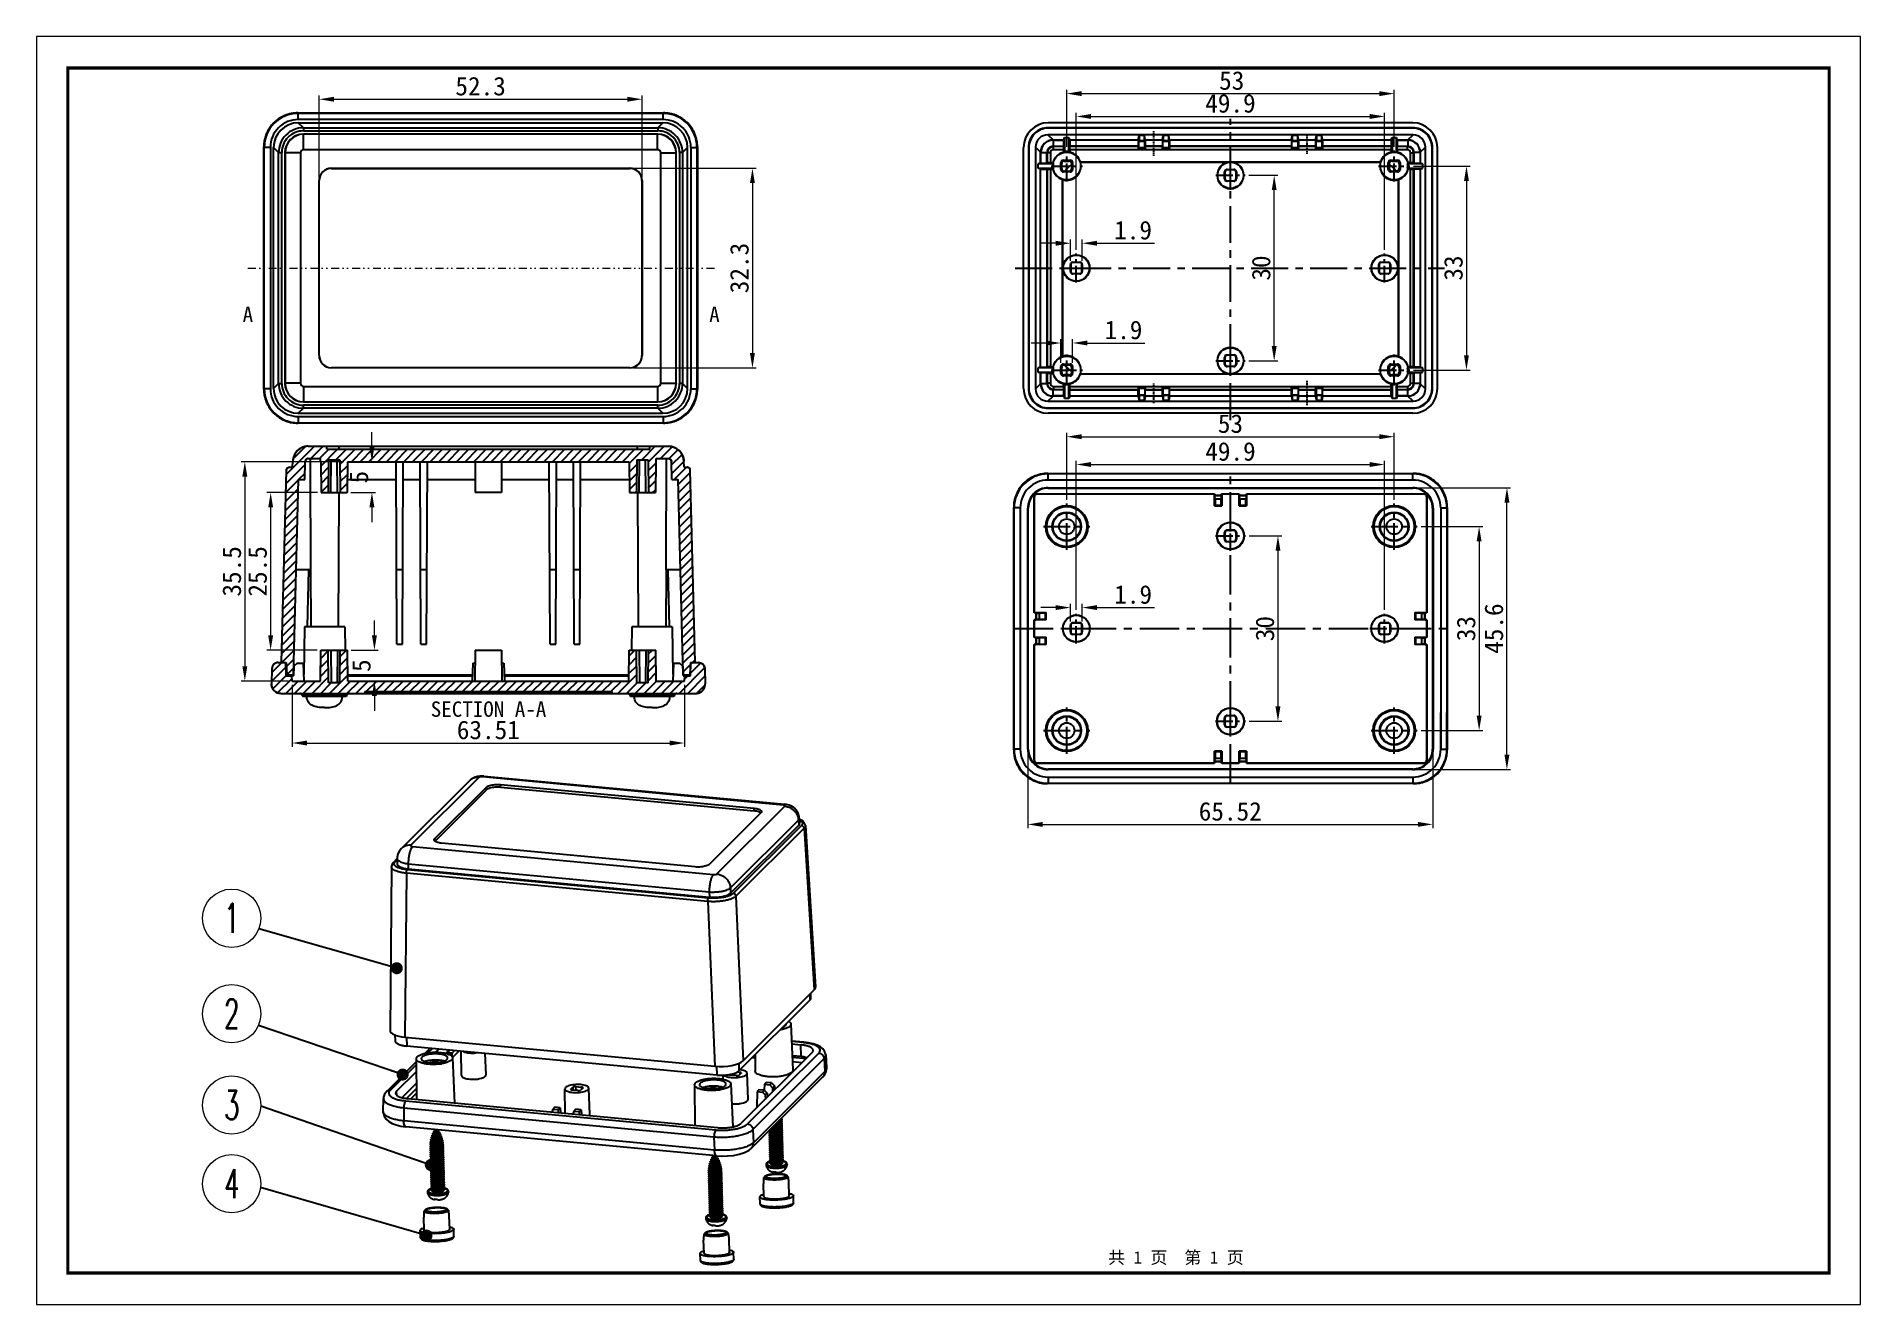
# Model space of a CAD drawing. Header units: millimetres. Extents: x 1779 to 2074, y -741 to -536.
import ezdxf
from ezdxf.enums import TextEntityAlignment as Align

# ---------------------------------------------------------------- set-up
doc = ezdxf.new("R2010")
doc.units = ezdxf.units.MM
doc.linetypes.add('CENTER', pattern=[50.8, 31.75, -6.35, 6.35, -6.35])
doc.linetypes.add('DIVIDE', pattern=[31.75, 12.7, -6.35, 0, -6.35, 0, -6.35])
for name, color, linetype in [('02___PRT_ALL_AXES', 7, 'Continuous'), ('06___PRT_ALL_SURFS', 7, 'Continuous'), ('3_ALL_AXES', 7, 'Continuous')]:
    doc.layers.add(name, color=color, linetype=linetype)
for name, color, linetype, lineweight in [('dim', 82, 'Continuous', 9), ('from', 7, 'Continuous', 13), ('hatch', 56, 'Continuous', 9)]:
    doc.layers.add(name, color=color, linetype=linetype, lineweight=lineweight)
doc.styles.add('BOM', font='txt.shx', dxfattribs={"bigfont": 'gbcbig.shx'})
doc.styles.get("Standard").update_dxf_attribs({"font": 'txt', "bigfont": 'gbcbig.shx'})
doc.styles.add('宋体', font='SimSun.ttf')
doc.styles.add('样式 1', font='')
doc.styles.get('样式 1').set_extended_font_data('KaiTi_GB2312')
doc.dimstyles.new('ISO', dxfattribs={"dimscale": 0.6, "dimtxt": 2.5, "dimasz": 2.5, "dimexe": 1.25, "dimexo": 0.625, "dimtad": 0, "dimdsep": 46, "dimtxsty": 'Standard', "dimblk": 'OPEN', "dimcen": 0, "dimclrd": 4, "dimclre": 4, "dimadec": 0, "dimazin": 0, "dimtfac": 1, "dimtofl": 0, "dimtmove": 0, "dimatfit": 3, "dimfxl": 1, "dimarcsym": 0})
doc.dimstyles.new('YanXiu', dxfattribs={"dimscale": 1.2, "dimtxt": 2.5, "dimasz": 2.2, "dimexe": 0.65, "dimexo": 0.65, "dimgap": 0.5, "dimtad": 1, "dimdsep": 46, "dimtxsty": '宋体', "dimcen": 0, "dimclrd": 3, "dimclre": 3, "dimclrt": 3, "dimazin": 2, "dimtfac": 1, "dimtofl": 0, "dimtmove": 0, "dimatfit": 3, "dimfxl": 1, "dimlwd": 5, "dimlwe": 5, "dimarcsym": 0})
pattern_1 = [(45, (1568.8355, -761.1561), (-0.7071068, 0.7071068), [])]

msp = doc.modelspace()

# ---------------------------------------------------------------- texts
at = {"layer": 'from', "insert": (1963.311, -733.637), "char_height": 1.612, "attachment_point": 5, "style": '宋体'}
msp.add_mtext('{\\fSimSun|b0|i0|c134|p2;\\H1.25x;共 1 页  第 1 页}', dxfattribs=at)
at = {"layer": 'hatch', "color": 6, "style": '样式 1'}
for s, p in [('A', (1813.106, -580.938)), ('A', (1888.62, -580.938)), ('SECTION A-A', (1852.053, -644.806))]:
    msp.add_text(s, height=2.5, dxfattribs=at).set_placement(p, align=Align.MIDDLE)

# ---------------------------------------------------------------- blocks, each defined once
blk = doc.blocks.new('_Open')
at = {"color": 0, "linetype": 'ByBlock', "lineweight": -2}
for p, q in [((-1, 0.17), (0, 0)), ((-1, -0.17), (0, 0)), ((0, 0), (-1, 0))]:
    blk.add_line(p, q, dxfattribs=at)
blk = doc.blocks.new('yx_bom3')
at = {"layer": 'from'}
blk.add_circle((0, 0), 1, dxfattribs=at)
at = {"layer": 'from', "color": 4, "style": 'BOM', "width": 0.6}
blk.add_attdef('ITEM', text='', height=1, dxfattribs=at).set_placement((0, 0), align=Align.MIDDLE)
blk = doc.blocks.new('*D4')
at = {"layer": 'Defpoints', "color": 0, "transparency": 16777216}
for p in [(1876.92, -546.13), (1824.62, -559.29), (1876.92, -559.29)]:
    blk.add_point(p, dxfattribs=at)
at = {"layer": 'dim', "color": 3, "lineweight": 5, "transparency": 16777216}
for p, q in [((1824.62, -558.69), (1824.62, -545.53)), ((1827.02, -546.13), (1874.52, -546.13)), ((1876.92, -558.69), (1876.92, -545.53))]:
    blk.add_line(p, q, dxfattribs=at)
at = {"layer": 'dim', "color": 3, "transparency": 16777216}
for points in [[(1827.02, -545.73), (1827.02, -546.53), (1824.62, -546.13)], [(1874.52, -545.73), (1874.52, -546.53), (1876.92, -546.13)]]:
    blk.add_solid(points, dxfattribs=at)
at = {"layer": 'dim', "color": 3, "transparency": 16777216, "insert": (1850.77, -544.03), "char_height": 3, "attachment_point": 5, "style": '宋体'}
blk.add_mtext('52.3', dxfattribs=at)
blk = doc.blocks.new('*D5')
at = {"layer": 'Defpoints', "color": 0, "transparency": 16777216}
for p in [(1874.92, -557.29), (1874.92, -589.59), (1894.77, -589.59)]:
    blk.add_point(p, dxfattribs=at)
at = {"layer": 'dim', "color": 3, "lineweight": 5, "transparency": 16777216}
for p, q in [((1875.52, -557.29), (1895.37, -557.29)), ((1894.77, -559.69), (1894.77, -587.19)), ((1875.52, -589.59), (1895.37, -589.59))]:
    blk.add_line(p, q, dxfattribs=at)
at = {"layer": 'dim', "color": 3, "transparency": 16777216}
for points in [[(1894.37, -559.69), (1895.17, -559.69), (1894.77, -557.29)], [(1894.37, -587.19), (1895.17, -587.19), (1894.77, -589.59)]]:
    blk.add_solid(points, dxfattribs=at)
at = {"layer": 'dim', "color": 3, "transparency": 16777216, "insert": (1892.67, -573.44), "char_height": 3, "attachment_point": 5, "rotation": 90, "style": '宋体'}
blk.add_mtext('32.3', dxfattribs=at)
blk = doc.blocks.new('*D6')
at = {"layer": 'Defpoints', "color": 0, "transparency": 16777216}
for p in [(1829.22, -604.77), (1812.61, -640.27), (1820.27, -640.27)]:
    blk.add_point(p, dxfattribs=at)
at = {"layer": 'dim', "color": 3, "lineweight": 5, "transparency": 16777216}
for p, q in [((1828.62, -604.77), (1812.01, -604.77)), ((1812.61, -607.17), (1812.61, -637.87)), ((1819.67, -640.27), (1812.01, -640.27))]:
    blk.add_line(p, q, dxfattribs=at)
at = {"layer": 'dim', "color": 3, "transparency": 16777216}
for points in [[(1812.21, -607.17), (1813.01, -607.17), (1812.61, -604.77)], [(1812.21, -637.87), (1813.01, -637.87), (1812.61, -640.27)]]:
    blk.add_solid(points, dxfattribs=at)
at = {"layer": 'dim', "color": 3, "transparency": 16777216, "insert": (1810.51, -622.52), "char_height": 3, "attachment_point": 5, "rotation": 90, "style": '宋体'}
blk.add_mtext('35.5', dxfattribs=at)
blk = doc.blocks.new('*D7')
at = {"layer": 'Defpoints', "color": 0, "transparency": 16777216}
for p in [(1820.27, -640.27), (1883.78, -640.27), (1883.78, -650.29)]:
    blk.add_point(p, dxfattribs=at)
at = {"layer": 'dim', "color": 3, "lineweight": 5, "transparency": 16777216}
for p, q in [((1820.27, -640.87), (1820.27, -650.89)), ((1883.78, -640.87), (1883.78, -650.89)), ((1822.67, -650.29), (1881.38, -650.29))]:
    blk.add_line(p, q, dxfattribs=at)
at = {"layer": 'dim', "color": 3, "transparency": 16777216}
for points in [[(1822.67, -649.89), (1822.67, -650.69), (1820.27, -650.29)], [(1881.38, -649.89), (1881.38, -650.69), (1883.78, -650.29)]]:
    blk.add_solid(points, dxfattribs=at)
at = {"layer": 'dim', "color": 3, "transparency": 16777216, "insert": (1852.02, -648.19), "char_height": 3, "attachment_point": 5, "style": '宋体'}
blk.add_mtext('63.51', dxfattribs=at)
blk = doc.blocks.new('*D8')
at = {"layer": 'Defpoints', "color": 0, "transparency": 16777216}
for p in [(1998.64, -600.73), (1945.64, -611.53), (1998.64, -611.53)]:
    blk.add_point(p, dxfattribs=at)
at = {"layer": 'dim', "color": 3, "lineweight": 5, "transparency": 16777216}
for p, q in [((1945.64, -610.93), (1945.64, -600.13)), ((1948.04, -600.73), (1996.24, -600.73)), ((1998.64, -610.93), (1998.64, -600.13))]:
    blk.add_line(p, q, dxfattribs=at)
at = {"layer": 'dim', "color": 3, "transparency": 16777216}
for points in [[(1948.04, -600.33), (1948.04, -601.13), (1945.64, -600.73)], [(1996.24, -600.33), (1996.24, -601.13), (1998.64, -600.73)]]:
    blk.add_solid(points, dxfattribs=at)
at = {"layer": 'dim', "color": 3, "transparency": 16777216, "insert": (1972.14, -598.63), "char_height": 3, "attachment_point": 5, "style": '宋体'}
blk.add_mtext('53', dxfattribs=at)
blk = doc.blocks.new('*D9')
at = {"layer": 'Defpoints', "color": 0, "transparency": 16777216}
for p in [(2002.39, -615.28), (2002.39, -648.28), (2012.39, -648.28)]:
    blk.add_point(p, dxfattribs=at)
at = {"layer": 'dim', "color": 3, "lineweight": 5, "transparency": 16777216}
for p, q in [((2002.99, -615.28), (2012.99, -615.28)), ((2012.39, -617.68), (2012.39, -645.88)), ((2002.99, -648.28), (2012.99, -648.28))]:
    blk.add_line(p, q, dxfattribs=at)
at = {"layer": 'dim', "color": 3, "transparency": 16777216}
for points in [[(2011.99, -617.68), (2012.79, -617.68), (2012.39, -615.28)], [(2011.99, -645.88), (2012.79, -645.88), (2012.39, -648.28)]]:
    blk.add_solid(points, dxfattribs=at)
at = {"layer": 'dim', "color": 3, "transparency": 16777216, "insert": (2010.29, -631.78), "char_height": 3, "attachment_point": 5, "rotation": 90, "style": '宋体'}
blk.add_mtext('33', dxfattribs=at)
blk = doc.blocks.new('*D10')
at = {"layer": 'Defpoints', "color": 0, "transparency": 16777216}
for p in [(1997.09, -605.23), (1947.19, -629.36), (1997.09, -629.36)]:
    blk.add_point(p, dxfattribs=at)
at = {"layer": 'dim', "color": 3, "lineweight": 5, "transparency": 16777216}
for p, q in [((1947.19, -628.76), (1947.19, -604.63)), ((1949.59, -605.23), (1994.69, -605.23)), ((1997.09, -628.76), (1997.09, -604.63))]:
    blk.add_line(p, q, dxfattribs=at)
at = {"layer": 'dim', "color": 3, "transparency": 16777216}
for points in [[(1949.59, -604.83), (1949.59, -605.63), (1947.19, -605.23)], [(1994.69, -604.83), (1994.69, -605.63), (1997.09, -605.23)]]:
    blk.add_solid(points, dxfattribs=at)
at = {"layer": 'dim', "color": 3, "transparency": 16777216, "insert": (1972.14, -603.13), "char_height": 3, "attachment_point": 5, "style": '宋体'}
blk.add_mtext('49.9', dxfattribs=at)
blk = doc.blocks.new('*D11')
at = {"layer": 'Defpoints', "color": 0, "transparency": 16777216}
for p in [(1974.56, -616.78), (1974.56, -646.78), (1979.83, -646.78)]:
    blk.add_point(p, dxfattribs=at)
at = {"layer": 'dim', "color": 3, "lineweight": 5, "transparency": 16777216}
for p, q in [((1975.16, -616.78), (1980.43, -616.78)), ((1979.83, -619.18), (1979.83, -644.38)), ((1975.16, -646.78), (1980.43, -646.78))]:
    blk.add_line(p, q, dxfattribs=at)
at = {"layer": 'dim', "color": 3, "transparency": 16777216}
for points in [[(1979.43, -619.18), (1980.23, -619.18), (1979.83, -616.78)], [(1979.43, -644.38), (1980.23, -644.38), (1979.83, -646.78)]]:
    blk.add_solid(points, dxfattribs=at)
at = {"layer": 'dim', "color": 3, "transparency": 16777216, "insert": (1977.73, -631.78), "char_height": 3, "attachment_point": 5, "rotation": 90, "style": '宋体'}
blk.add_mtext('30', dxfattribs=at)
blk = doc.blocks.new('*D12')
at = {"layer": 'Defpoints', "color": 0, "transparency": 16777216}
for p in [(1948.14, -628.38), (1946.24, -631.23), (1948.14, -631.23)]:
    blk.add_point(p, dxfattribs=at)
at = {"layer": 'dim', "color": 3, "lineweight": 5, "transparency": 16777216}
for p, q in [((1943.84, -628.38), (1941.44, -628.38)), ((1946.24, -630.63), (1946.24, -627.78)), ((1948.14, -630.63), (1948.14, -627.78)), ((1950.54, -628.38), (1959.83, -628.38))]:
    blk.add_line(p, q, dxfattribs=at)
at = {"layer": 'dim', "color": 3, "transparency": 16777216}
for points in [[(1943.84, -627.98), (1943.84, -628.78), (1946.24, -628.38)], [(1950.54, -627.98), (1950.54, -628.78), (1948.14, -628.38)]]:
    blk.add_solid(points, dxfattribs=at)
at = {"layer": 'dim', "color": 3, "transparency": 16777216, "insert": (1956.39, -626.28), "char_height": 3, "attachment_point": 5, "style": '宋体'}
blk.add_mtext('1.9', dxfattribs=at)
blk = doc.blocks.new('*D14')
at = {"layer": 'Defpoints', "color": 0, "transparency": 16777216}
for p in [(1948.14, -569.43), (1946.24, -572.89), (1948.14, -572.89)]:
    blk.add_point(p, dxfattribs=at)
at = {"layer": 'dim', "color": 3, "lineweight": 5, "transparency": 16777216}
for p, q in [((1943.84, -569.43), (1941.44, -569.43)), ((1946.24, -572.29), (1946.24, -568.83)), ((1948.14, -572.29), (1948.14, -568.83)), ((1950.54, -569.43), (1959.83, -569.43))]:
    blk.add_line(p, q, dxfattribs=at)
at = {"layer": 'dim', "color": 3, "transparency": 16777216}
for points in [[(1943.84, -569.03), (1943.84, -569.83), (1946.24, -569.43)], [(1950.54, -569.03), (1950.54, -569.83), (1948.14, -569.43)]]:
    blk.add_solid(points, dxfattribs=at)
at = {"layer": 'dim', "color": 3, "transparency": 16777216, "insert": (1956.38, -567.33), "char_height": 3, "attachment_point": 5, "style": '宋体'}
blk.add_mtext('1.9', dxfattribs=at)
blk = doc.blocks.new('*D13')
at = {"layer": 'Defpoints', "color": 0, "transparency": 16777216}
for p in [(1946.59, -585.57), (1944.69, -589.39), (1946.59, -589.39)]:
    blk.add_point(p, dxfattribs=at)
at = {"layer": 'dim', "color": 3, "lineweight": 5, "transparency": 16777216}
for p, q in [((1942.29, -585.57), (1939.89, -585.57)), ((1944.69, -588.79), (1944.69, -584.97)), ((1946.59, -588.79), (1946.59, -584.97)), ((1948.99, -585.57), (1958.28, -585.57))]:
    blk.add_line(p, q, dxfattribs=at)
at = {"layer": 'dim', "color": 3, "transparency": 16777216}
for points in [[(1942.29, -585.17), (1942.29, -585.97), (1944.69, -585.57)], [(1948.99, -585.17), (1948.99, -585.97), (1946.59, -585.57)]]:
    blk.add_solid(points, dxfattribs=at)
at = {"layer": 'dim', "color": 3, "transparency": 16777216, "insert": (1954.83, -583.47), "char_height": 3, "attachment_point": 5, "style": '宋体'}
blk.add_mtext('1.9', dxfattribs=at)
blk = doc.blocks.new('*D18')
at = {"layer": 'Defpoints', "color": 0, "transparency": 16777216}
for p in [(1974.51, -558.44), (1979.22, -558.44), (1974.51, -588.44)]:
    blk.add_point(p, dxfattribs=at)
at = {"layer": 'dim', "color": 3, "lineweight": 5, "transparency": 16777216}
for p, q in [((1975.11, -558.44), (1979.82, -558.44)), ((1979.22, -586.04), (1979.22, -560.84)), ((1975.11, -588.44), (1979.82, -588.44))]:
    blk.add_line(p, q, dxfattribs=at)
at = {"layer": 'dim', "color": 3, "transparency": 16777216}
for points in [[(1978.82, -560.84), (1979.62, -560.84), (1979.22, -558.44)], [(1978.82, -586.04), (1979.62, -586.04), (1979.22, -588.44)]]:
    blk.add_solid(points, dxfattribs=at)
at = {"layer": 'dim', "color": 3, "transparency": 16777216, "insert": (1977.12, -573.44), "char_height": 3, "attachment_point": 5, "rotation": 90, "style": '宋体'}
blk.add_mtext('30', dxfattribs=at)
blk = doc.blocks.new('*D17')
at = {"layer": 'Defpoints', "color": 0, "transparency": 16777216}
for p in [(1997.09, -548.91), (1947.19, -571.07), (1997.09, -571.07)]:
    blk.add_point(p, dxfattribs=at)
at = {"layer": 'dim', "color": 3, "lineweight": 5, "transparency": 16777216}
for p, q in [((1947.19, -570.47), (1947.19, -548.31)), ((1949.59, -548.91), (1994.69, -548.91)), ((1997.09, -570.47), (1997.09, -548.31))]:
    blk.add_line(p, q, dxfattribs=at)
at = {"layer": 'dim', "color": 3, "transparency": 16777216}
for points in [[(1949.59, -548.51), (1949.59, -549.31), (1947.19, -548.91)], [(1994.69, -548.51), (1994.69, -549.31), (1997.09, -548.91)]]:
    blk.add_solid(points, dxfattribs=at)
at = {"layer": 'dim', "color": 3, "transparency": 16777216, "insert": (1972.14, -546.81), "char_height": 3, "attachment_point": 5, "style": '宋体'}
blk.add_mtext('49.9', dxfattribs=at)
blk = doc.blocks.new('*D16')
at = {"layer": 'Defpoints', "color": 0, "transparency": 16777216}
for p in [(2001.17, -556.94), (2001.17, -589.94), (2010.34, -589.94)]:
    blk.add_point(p, dxfattribs=at)
at = {"layer": 'dim', "color": 3, "lineweight": 5, "transparency": 16777216}
for p, q in [((2001.77, -556.94), (2010.94, -556.94)), ((2010.34, -559.34), (2010.34, -587.54)), ((2001.77, -589.94), (2010.94, -589.94))]:
    blk.add_line(p, q, dxfattribs=at)
at = {"layer": 'dim', "color": 3, "transparency": 16777216}
for points in [[(2009.94, -559.34), (2010.74, -559.34), (2010.34, -556.94)], [(2009.94, -587.54), (2010.74, -587.54), (2010.34, -589.94)]]:
    blk.add_solid(points, dxfattribs=at)
at = {"layer": 'dim', "color": 3, "transparency": 16777216, "insert": (2008.24, -573.44), "char_height": 3, "attachment_point": 5, "rotation": 90, "style": '宋体'}
blk.add_mtext('33', dxfattribs=at)
blk = doc.blocks.new('*D15')
at = {"layer": 'Defpoints', "color": 0, "transparency": 16777216}
for p in [(1998.64, -545.22), (1945.64, -554.41), (1998.64, -554.41)]:
    blk.add_point(p, dxfattribs=at)
at = {"layer": 'dim', "color": 3, "lineweight": 5, "transparency": 16777216}
for p, q in [((1945.64, -553.82), (1945.64, -544.62)), ((1948.04, -545.22), (1996.24, -545.22)), ((1998.64, -553.82), (1998.64, -544.62))]:
    blk.add_line(p, q, dxfattribs=at)
at = {"layer": 'dim', "color": 3, "transparency": 16777216}
for points in [[(1948.04, -544.82), (1948.04, -545.62), (1945.64, -545.22)], [(1996.24, -544.82), (1996.24, -545.62), (1998.64, -545.22)]]:
    blk.add_solid(points, dxfattribs=at)
at = {"layer": 'dim', "color": 3, "transparency": 16777216, "insert": (1972.35, -543.12), "char_height": 3, "attachment_point": 5, "style": '宋体'}
blk.add_mtext('53', dxfattribs=at)
blk = doc.blocks.new('*D19')
at = {"layer": 'Defpoints', "color": 0, "transparency": 16777216}
for p in [(2001.64, -608.98), (2016.89, -608.98), (2001.64, -654.57)]:
    blk.add_point(p, dxfattribs=at)
at = {"layer": 'dim', "color": 3, "lineweight": 5, "transparency": 16777216}
for p, q in [((2002.24, -608.98), (2017.49, -608.98)), ((2016.89, -652.17), (2016.89, -611.38)), ((2002.24, -654.57), (2017.49, -654.57))]:
    blk.add_line(p, q, dxfattribs=at)
at = {"layer": 'dim', "color": 3, "transparency": 16777216}
for points in [[(2016.49, -611.38), (2017.29, -611.38), (2016.89, -608.98)], [(2016.49, -652.17), (2017.29, -652.17), (2016.89, -654.57)]]:
    blk.add_solid(points, dxfattribs=at)
at = {"layer": 'dim', "color": 3, "transparency": 16777216, "insert": (2014.79, -631.78), "char_height": 3, "attachment_point": 5, "rotation": 90, "style": '宋体'}
blk.add_mtext('45.6', dxfattribs=at)
blk = doc.blocks.new('*D20')
at = {"layer": 'Defpoints', "color": 0, "transparency": 16777216}
for p in [(1939.34, -651.28), (2004.87, -651.28), (2004.87, -663.46)]:
    blk.add_point(p, dxfattribs=at)
at = {"layer": 'dim', "color": 3, "lineweight": 5, "transparency": 16777216}
for p, q in [((1939.34, -651.87), (1939.34, -664.06)), ((2004.87, -651.87), (2004.87, -664.06)), ((1941.74, -663.46), (2002.47, -663.46))]:
    blk.add_line(p, q, dxfattribs=at)
at = {"layer": 'dim', "color": 3, "transparency": 16777216}
for points in [[(1941.74, -663.06), (1941.74, -663.86), (1939.34, -663.46)], [(2002.47, -663.06), (2002.47, -663.86), (2004.87, -663.46)]]:
    blk.add_solid(points, dxfattribs=at)
at = {"layer": 'dim', "color": 3, "transparency": 16777216, "insert": (1972.11, -661.36), "char_height": 3, "attachment_point": 5, "style": '宋体'}
blk.add_mtext('65.52', dxfattribs=at)
blk = doc.blocks.new('*D21')
at = {"layer": 'Defpoints', "color": 0, "transparency": 16777216}
for p in [(1829.22, -635.27), (1829.26, -640.27), (1833.58, -640.27)]:
    blk.add_point(p, dxfattribs=at)
at = {"layer": 'dim', "color": 3, "lineweight": 5, "transparency": 16777216}
for p, q in [((1833.58, -632.87), (1833.58, -630.47)), ((1829.82, -635.27), (1834.18, -635.27)), ((1829.86, -640.27), (1834.18, -640.27)), ((1833.58, -642.67), (1833.58, -645.07))]:
    blk.add_line(p, q, dxfattribs=at)
at = {"layer": 'dim', "color": 3, "transparency": 16777216}
for points in [[(1833.18, -632.87), (1833.98, -632.87), (1833.58, -635.27)], [(1833.18, -642.67), (1833.98, -642.67), (1833.58, -640.27)]]:
    blk.add_solid(points, dxfattribs=at)
at = {"layer": 'dim', "color": 3, "transparency": 16777216, "insert": (1831.48, -637.77), "char_height": 3, "attachment_point": 5, "rotation": 90, "style": '宋体'}
blk.add_mtext('5', dxfattribs=at)
blk = doc.blocks.new('*D22')
at = {"layer": 'Defpoints', "color": 0, "transparency": 16777216}
for p in [(1829.22, -604.77), (1833.18, -604.77), (1829.18, -609.77)]:
    blk.add_point(p, dxfattribs=at)
at = {"layer": 'dim', "color": 3, "lineweight": 5, "transparency": 16777216}
for p, q in [((1833.18, -602.37), (1833.18, -599.97)), ((1829.82, -604.77), (1833.78, -604.77)), ((1829.78, -609.77), (1833.78, -609.77)), ((1833.18, -612.17), (1833.18, -614.57))]:
    blk.add_line(p, q, dxfattribs=at)
at = {"layer": 'dim', "color": 3, "transparency": 16777216}
for points in [[(1832.78, -602.37), (1833.58, -602.37), (1833.18, -604.77)], [(1832.78, -612.17), (1833.58, -612.17), (1833.18, -609.77)]]:
    blk.add_solid(points, dxfattribs=at)
at = {"layer": 'dim', "color": 3, "transparency": 16777216, "insert": (1831.08, -607.27), "char_height": 3, "attachment_point": 5, "rotation": 90, "style": '宋体'}
blk.add_mtext('5', dxfattribs=at)
blk = doc.blocks.new('*D23')
at = {"layer": 'Defpoints', "color": 0, "transparency": 16777216}
for p in [(1824.96, -609.77), (1816.79, -635.27), (1824.92, -635.27)]:
    blk.add_point(p, dxfattribs=at)
at = {"layer": 'dim', "color": 3, "lineweight": 5, "transparency": 16777216}
for p, q in [((1824.37, -609.77), (1816.19, -609.77)), ((1816.79, -612.17), (1816.79, -632.87)), ((1824.32, -635.27), (1816.19, -635.27))]:
    blk.add_line(p, q, dxfattribs=at)
at = {"layer": 'dim', "color": 3, "transparency": 16777216}
for points in [[(1816.39, -612.17), (1817.19, -612.17), (1816.79, -609.77)], [(1816.39, -632.87), (1817.19, -632.87), (1816.79, -635.27)]]:
    blk.add_solid(points, dxfattribs=at)
at = {"layer": 'dim', "color": 3, "transparency": 16777216, "insert": (1814.69, -622.52), "char_height": 3, "attachment_point": 5, "rotation": 90, "style": '宋体'}
blk.add_mtext('25.5', dxfattribs=at)

# ---------------------------------------------------------------- dimensions: what is measured, and where the dimension line sits
at = {"layer": 'dim'}
for base, p1, p2, picture, middle in [((1876.9173, -546.1261), (1824.6218, -559.2905), (1876.9173, -559.2905), '*D4', (1850.7696, -544.0264)), ((1948.144, -569.433), (1946.244, -572.888), (1948.144, -572.888), '*D14', (1956.385, -567.333)), ((1946.594, -585.569), (1944.694, -589.388), (1946.594, -589.388), '*D13', (1954.835, -583.469)), ((1948.144, -628.383), (1946.244, -631.225), (1948.144, -631.225), '*D12', (1956.385, -626.283)), ((2004.868, -663.461), (1939.344, -651.275), (2004.868, -651.275), '*D20', (1972.106, -661.361))]:
    dim = msp.add_linear_dim(base=base, p1=p1, p2=p2, dimstyle='YanXiu', override={"dimasz": 2, "dimexe": 0.49975, "dimexo": 0.49975, "dimgap": 0.49975}, dxfattribs=at)
    dim.commit()
    dim.dimension.update_dxf_attribs({"geometry": picture, "text_midpoint": middle})
for base, p1, p2, picture, middle in [((1998.644, -545.221), (1945.644, -554.415), (1998.644, -554.415), '*D15', (1972.346, -545.221)), ((1997.094, -548.911), (1947.194, -571.073), (1997.094, -571.073), '*D17', (1972.144, -548.911)), ((1998.643, -600.73), (1945.643, -611.531), (1998.643, -611.531), '*D8', (1972.143, -600.73)), ((1997.093, -605.227), (1947.193, -629.362), (1997.093, -629.362), '*D10', (1972.143, -605.227)), ((1883.777, -650.286), (1820.266, -640.27), (1883.777, -640.27), '*D7', (1852.021, -650.286))]:
    dim = msp.add_linear_dim(base=base, p1=p1, p2=p2, dimstyle='YanXiu', override={"dimasz": 2, "dimexe": 0.49975, "dimexo": 0.49975, "dimgap": 0.49975}, dxfattribs=at)
    dim.commit()
    dim.dimension.update_dxf_attribs({"geometry": picture, "text_midpoint": middle, "dimtype": 160})
for base, p1, p2, picture, middle in [((1894.7706, -589.586), (1874.9173, -557.2905), (1874.9173, -589.586), '*D5', (1892.6709, -573.4383)), ((1979.22, -558.438), (1974.509, -588.438), (1974.509, -558.438), '*D18', (1977.121, -573.438)), ((1833.177, -604.77), (1829.177, -609.77), (1829.221, -604.77), '*D22', (1831.078, -607.27)), ((1812.606, -640.27), (1829.221, -604.77), (1820.266, -640.27), '*D6', (1810.506, -622.52)), ((1816.786, -635.27), (1824.965, -609.77), (1824.921, -635.27), '*D23', (1814.687, -622.52)), ((2016.886, -608.976), (2001.643, -654.575), (2001.643, -608.976), '*D19', (2014.787, -631.775)), ((1979.828, -646.775), (1974.557, -616.775), (1974.556, -646.775), '*D11', (1977.728, -631.775)), ((2012.391, -648.275), (2002.387, -615.275), (2002.387, -648.275), '*D9', (2010.292, -631.775)), ((1833.581, -640.27), (1829.221, -635.27), (1829.265, -640.27), '*D21', (1831.481, -637.77))]:
    dim = msp.add_linear_dim(base=base, p1=p1, p2=p2, angle=90, dimstyle='YanXiu', override={"dimasz": 2, "dimexe": 0.49975, "dimexo": 0.49975, "dimgap": 0.49975}, dxfattribs=at)
    dim.commit()
    dim.dimension.update_dxf_attribs({"geometry": picture, "text_midpoint": middle})
dim = msp.add_linear_dim(base=(2010.339, -589.938), p1=(2001.167, -556.938), p2=(2001.167, -589.938), angle=90, dimstyle='YanXiu', override={"dimasz": 2, "dimexe": 0.49975, "dimexo": 0.49975, "dimgap": 0.49975}, dxfattribs=at)
dim.commit()
dim.dimension.update_dxf_attribs({"geometry": '*D16', "text_midpoint": (2010.339, -573.438), "dimtype": 160})

# ---------------------------------------------------------------- hatches: boundary and pattern name
at = {"linetype": 'Continuous'}
h = msp.add_hatch(dxfattribs=at)
h.set_pattern_fill('DEFAULT__6', color=2, angle=45, style=0, pattern_type=0)
h.set_pattern_definition(pattern_1)
edge = h.paths.add_edge_path()
edge.add_line((1818.521, -637.27), (1819.322, -637.27))
edge.add_line((1818.521, -637.27), (1819.336, -606.166))
edge.add_spline(control_points=[(1819.336, -606.166), (1819.343, -605.879), (1819.549, -605.679), (1819.835, -605.679)], knot_values=[0, 0, 0, 0, 1, 1, 1, 1], weights=[1, 0.810868, 0.810868, 1], degree=3, periodic=0)
edge.add_line((1819.835, -605.679), (1820.349, -605.679))
edge.add_line((1820.349, -605.679), (1820.374, -604.705))
edge.add_spline(control_points=[(1822.873, -602.27), (1821.439, -602.27), (1820.412, -603.271), (1820.374, -604.705)], knot_values=[0, 0, 0, 0, 1, 1, 1, 1], weights=[1, 0.810868, 0.810868, 1], degree=3, periodic=0)
edge.add_line((1822.873, -602.27), (1825.873, -602.27))
edge.add_line((1825.9, -602.77), (1825.873, -602.27))
edge.add_line((1825.9, -602.77), (1878.143, -602.77))
edge.add_line((1878.143, -602.77), (1878.169, -602.27))
edge.add_line((1878.169, -602.27), (1881.169, -602.27))
edge.add_spline(control_points=[(1881.169, -602.27), (1882.603, -602.27), (1883.63, -603.271), (1883.668, -604.705)], knot_values=[0, 0, 0, 0, 1, 1, 1, 1], weights=[1, 0.810868, 0.810868, 1], degree=3, periodic=0)
edge.add_line((1883.694, -605.679), (1883.668, -604.705))
edge.add_line((1883.694, -605.679), (1884.207, -605.679))
edge.add_spline(control_points=[(1884.707, -606.166), (1884.699, -605.879), (1884.494, -605.679), (1884.207, -605.679)], knot_values=[0, 0, 0, 0, 1, 1, 1, 1], weights=[1, 0.810868, 0.810868, 1], degree=3, periodic=0)
edge.add_line((1885.521, -637.27), (1884.707, -606.166))
edge.add_line((1884.72, -637.27), (1885.521, -637.27))
edge.add_line((1884.72, -637.27), (1884.651, -639.27))
edge.add_line((1883.573, -639.27), (1884.651, -639.27))
edge.add_line((1883.573, -639.27), (1882.746, -607.679))
edge.add_line((1881.745, -607.679), (1882.746, -607.679))
edge.add_line((1881.745, -607.679), (1881.669, -604.757))
edge.add_spline(control_points=[(1881.169, -604.27), (1881.456, -604.27), (1881.661, -604.47), (1881.669, -604.757)], knot_values=[0, 0, 0, 0, 1, 1, 1, 1], weights=[1, 0.810868, 0.810868, 1], degree=3, periodic=0)
edge.add_line((1879.195, -604.27), (1881.169, -604.27))
edge.add_line((1879.169, -604.77), (1879.195, -604.27))
edge.add_line((1879.121, -604.77), (1879.169, -604.77))
edge.add_line((1879.121, -604.77), (1879.077, -609.77))
edge.add_line((1877.921, -609.77), (1879.077, -609.77))
edge.add_line((1877.875, -604.47), (1877.921, -609.77))
edge.add_line((1876.067, -604.47), (1877.875, -604.47))
edge.add_line((1876.067, -604.47), (1876.021, -609.77))
edge.add_line((1874.865, -609.77), (1876.021, -609.77))
edge.add_line((1874.821, -604.77), (1874.865, -609.77))
edge.add_line((1829.221, -604.77), (1874.821, -604.77))
edge.add_line((1829.221, -604.77), (1829.177, -609.77))
edge.add_line((1828.021, -609.77), (1829.177, -609.77))
edge.add_line((1827.975, -604.47), (1828.021, -609.77))
edge.add_line((1826.167, -604.47), (1827.975, -604.47))
edge.add_line((1826.167, -604.47), (1826.121, -609.77))
edge.add_line((1824.965, -609.77), (1826.121, -609.77))
edge.add_line((1824.921, -604.77), (1824.965, -609.77))
edge.add_line((1824.873, -604.77), (1824.921, -604.77))
edge.add_line((1824.873, -604.77), (1824.847, -604.27))
edge.add_line((1822.873, -604.27), (1824.847, -604.27))
edge.add_spline(control_points=[(1822.873, -604.27), (1822.587, -604.27), (1822.381, -604.47), (1822.374, -604.757)], knot_values=[0, 0, 0, 0, 1, 1, 1, 1], weights=[1, 0.810868, 0.810868, 1], degree=3, periodic=0)
edge.add_line((1822.297, -607.679), (1822.374, -604.757))
edge.add_line((1821.297, -607.679), (1822.297, -607.679))
edge.add_line((1820.469, -639.27), (1821.297, -607.679))
edge.add_line((1819.392, -639.27), (1820.469, -639.27))
edge.add_line((1819.322, -637.27), (1819.392, -639.27))
h = msp.add_hatch(dxfattribs=at)
h.set_pattern_fill('DEFAULT__7', color=2, angle=45, style=0, pattern_type=0)
h.set_pattern_definition(pattern_1)
edge = h.paths.add_edge_path()
edge.add_line((1817.995, -637.27), (1819.222, -637.27))
edge.add_line((1819.297, -639.42), (1819.222, -637.27))
edge.add_line((1819.297, -639.42), (1820.221, -639.42))
edge.add_line((1820.266, -640.27), (1820.221, -639.42))
edge.add_line((1820.266, -640.27), (1824.877, -640.27))
edge.add_line((1824.877, -640.27), (1824.921, -635.27))
edge.add_line((1824.921, -635.27), (1826.121, -635.27))
edge.add_line((1826.167, -640.57), (1826.121, -635.27))
edge.add_line((1827.975, -640.57), (1826.167, -640.57))
edge.add_line((1827.975, -640.57), (1828.021, -635.27))
edge.add_line((1828.021, -635.27), (1829.221, -635.27))
edge.add_line((1829.265, -640.27), (1829.221, -635.27))
edge.add_line((1829.265, -640.27), (1874.777, -640.27))
edge.add_line((1874.777, -640.27), (1874.821, -635.27))
edge.add_line((1874.821, -635.27), (1876.021, -635.27))
edge.add_line((1876.067, -640.57), (1876.021, -635.27))
edge.add_line((1877.875, -640.57), (1876.067, -640.57))
edge.add_line((1877.875, -640.57), (1877.921, -635.27))
edge.add_line((1877.921, -635.27), (1879.121, -635.27))
edge.add_line((1879.165, -640.27), (1879.121, -635.27))
edge.add_line((1879.165, -640.27), (1883.777, -640.27))
edge.add_line((1883.777, -640.27), (1883.821, -639.42))
edge.add_line((1883.821, -639.42), (1884.746, -639.42))
edge.add_line((1884.746, -639.42), (1884.821, -637.27))
edge.add_line((1884.821, -637.27), (1886.047, -637.27))
edge.add_spline(control_points=[(1886.047, -637.27), (1886.621, -637.27), (1887.032, -637.671), (1887.047, -638.244)], knot_values=[0, 0, 0, 0, 1, 1, 1, 1], weights=[1, 0.810868, 0.810868, 1], degree=3, periodic=0)
edge.add_line((1887.047, -638.244), (1887.112, -640.731))
edge.add_spline(control_points=[(1885.612, -642.27), (1886.509, -642.27), (1887.135, -641.628), (1887.112, -640.731)], knot_values=[0, 0, 0, 0, 1, 1, 1, 1], weights=[1, 0.798527, 0.798527, 1], degree=3, periodic=0)
edge.add_line((1872.021, -642.27), (1885.612, -642.27))
edge.add_line((1872.005, -641.97), (1872.021, -642.27))
edge.add_line((1832.037, -641.97), (1872.005, -641.97))
edge.add_line((1832.037, -641.97), (1832.021, -642.27))
edge.add_line((1818.43, -642.27), (1832.021, -642.27))
edge.add_spline(control_points=[(1818.43, -642.27), (1817.533, -642.27), (1816.907, -641.628), (1816.93, -640.731)], knot_values=[0, 0, 0, 0, 1, 1, 1, 1], weights=[1, 0.798527, 0.798527, 1], degree=3, periodic=0)
edge.add_line((1816.996, -638.244), (1816.93, -640.731))
edge.add_spline(control_points=[(1817.995, -637.27), (1817.422, -637.27), (1817.011, -637.671), (1816.996, -638.244)], knot_values=[0, 0, 0, 0, 1, 1, 1, 1], weights=[1, 0.810868, 0.810868, 1], degree=3, periodic=0)

# ---------------------------------------------------------------- linework, layer by layer
at = {"color": 7, "linetype": 'Continuous'}
for p, q in [((1821.177, -548.347), (1880.362, -548.347)), ((1821.177, -548.347), (1821.177, -548.348)), ((1821.177, -548.348), (1880.362, -548.348)), ((1821.242, -548.413), (1821.177, -548.348)), ((1880.297, -548.413), (1821.242, -548.413)), ((1821.242, -549.412), (1821.242, -548.413)), ((1880.297, -548.413), (1880.362, -548.348)), ((1880.297, -549.412), (1880.297, -548.413)), ((1880.362, -548.347), (1880.362, -548.348)), ((1880.297, -549.412), (1821.242, -549.412)), ((1821.268, -549.938), (1880.271, -549.938)), ((1822.083, -550.753), (1821.268, -549.938)), ((1822.083, -550.753), (1879.456, -550.753)), ((1822.083, -550.753), (1822.083, -551.253)), ((1822.083, -551.253), (1879.456, -551.253)), ((1879.443, -551.766), (1822.096, -551.766)), ((1822.122, -551.791), (1822.096, -551.766)), ((1879.417, -551.791), (1879.443, -551.766)), ((1879.456, -550.753), (1880.271, -549.938)), ((1879.456, -550.753), (1879.456, -551.253)), ((2001.696, -551.887), (1942.591, -551.887)), ((1942.591, -551.887), (1943.418, -552.714)), ((2001.645, -549.938), (1942.642, -549.938)), ((2001.644, -550.739), (1942.644, -550.739)), ((1942.644, -550.739), (1942.644, -550.809)), ((2001.644, -550.809), (1942.644, -550.809)), ((1957.227, -552.714), (1957.344, -552.018)), ((1958.244, -552.018), (1957.344, -552.018)), ((1957.344, -552.018), (1957.344, -552.834)), ((1958.36, -552.714), (1958.244, -552.018)), ((1958.244, -552.834), (1958.244, -552.018)), ((1961.127, -552.714), (1961.244, -552.018)), ((1962.144, -552.018), (1961.244, -552.018)), ((1961.244, -552.018), (1961.244, -552.834)), ((1962.26, -552.714), (1962.144, -552.018)), ((1962.144, -552.834), (1962.144, -552.018)), ((1982.027, -552.714), (1982.144, -552.018)), ((1983.044, -552.018), (1982.144, -552.018)), ((1982.144, -552.018), (1982.144, -552.834)), ((1983.16, -552.714), (1983.044, -552.018)), ((1983.044, -552.834), (1983.044, -552.018)), ((1985.927, -552.714), (1986.044, -552.018)), ((1986.944, -552.018), (1986.044, -552.018)), ((1986.044, -552.018), (1986.044, -552.834)), ((1987.06, -552.714), (1986.944, -552.018)), ((1986.944, -552.834), (1986.944, -552.018)), ((2000.869, -552.714), (2001.696, -551.887)), ((2001.644, -550.739), (2001.644, -550.809)), ((1815.678, -553.846), (1815.679, -553.846)), ((1815.678, -593.031), (1815.678, -553.846)), ((1815.744, -553.911), (1815.679, -553.846)), ((1815.679, -593.031), (1815.679, -553.846)), ((1816.744, -553.911), (1815.744, -553.911)), ((1815.744, -592.966), (1815.744, -553.911)), ((1816.744, -553.911), (1816.744, -592.966)), ((1818.084, -554.751), (1817.27, -553.937)), ((1817.27, -592.94), (1817.27, -553.937)), ((1818.084, -554.751), (1818.584, -554.751)), ((1818.084, -592.125), (1818.084, -554.751)), ((1818.584, -592.125), (1818.584, -554.751)), ((1819.123, -554.791), (1819.097, -554.765)), ((1819.097, -554.765), (1819.097, -592.112)), ((1882.416, -554.791), (1882.442, -554.765)), ((1882.442, -592.112), (1882.442, -554.765)), ((1882.955, -554.751), (1882.955, -592.125)), ((1883.455, -554.751), (1882.955, -554.751)), ((1883.455, -554.751), (1884.27, -553.937)), ((1883.455, -554.751), (1883.455, -592.125)), ((1884.27, -592.94), (1884.27, -553.937)), ((1884.795, -553.911), (1884.795, -592.966)), ((1884.795, -553.911), (1885.795, -553.911)), ((1885.795, -553.911), (1885.86, -553.846)), ((1885.795, -553.911), (1885.795, -592.966)), ((1885.86, -553.846), (1885.86, -593.03)), ((1885.861, -553.846), (1885.86, -553.846)), ((1885.861, -553.846), (1885.861, -593.031)), ((1938.644, -592.94), (1938.644, -553.937)), ((1939.444, -553.938), (1939.514, -553.938)), ((1939.444, -553.938), (1939.444, -592.938)), ((1939.514, -553.938), (1939.514, -592.938)), ((1940.592, -553.886), (1941.419, -554.713)), ((1940.592, -553.886), (1940.592, -592.991)), ((1941.419, -556.461), (1941.419, -554.713)), ((1941.445, -554.739), (1942.445, -554.739)), ((1941.445, -556.461), (1941.445, -554.739)), ((1942.445, -554.739), (1942.496, -554.791)), ((1942.445, -556.452), (1942.445, -554.739)), ((1942.996, -554.79), (1942.496, -554.79)), ((1942.496, -554.791), (1942.496, -556.435)), ((1942.996, -554.79), (1942.996, -556.431)), ((1943.418, -552.714), (1945.166, -552.714)), ((1943.445, -552.74), (1945.166, -552.74)), ((1943.445, -552.74), (1943.445, -553.74)), ((1943.445, -553.74), (1945.158, -553.74)), ((1943.445, -553.74), (1943.496, -553.791)), ((1945.141, -553.791), (1943.496, -553.791)), ((1943.496, -554.291), (1943.496, -553.791)), ((1945.136, -554.291), (1943.496, -554.291)), ((1945.136, -554.291), (1945.136, -554.698)), ((1945.158, -553.74), (1945.141, -553.791)), ((1945.166, -552.714), (1945.294, -552.332)), ((1945.166, -552.714), (1945.166, -552.74)), ((1945.294, -552.332), (1945.994, -552.332)), ((1945.294, -552.332), (1945.294, -554.764)), ((1946.121, -552.714), (1945.994, -552.332)), ((1945.994, -554.764), (1945.994, -552.332)), ((1946.121, -552.714), (1957.227, -552.714)), ((1946.121, -552.714), (1946.121, -553.714)), ((1957.227, -553.714), (1946.121, -553.714)), ((1946.121, -553.714), (1946.146, -553.791)), ((1957.215, -553.791), (1946.146, -553.791)), ((1998.136, -554.291), (1946.151, -554.291)), ((1946.151, -554.291), (1946.151, -554.698)), ((1957.291, -553.939), (1957.213, -554.096)), ((1957.213, -554.096), (1958.374, -554.096)), ((1957.227, -553.714), (1957.215, -553.791)), ((1957.227, -552.714), (1957.227, -553.714)), ((1957.344, -552.834), (1957.291, -552.939)), ((1958.296, -552.939), (1957.291, -552.939)), ((1957.291, -553.939), (1957.291, -552.939)), ((1957.291, -553.939), (1958.296, -553.939)), ((1958.244, -552.834), (1957.344, -552.834)), ((1958.244, -552.834), (1958.296, -552.939)), ((1958.296, -553.939), (1958.296, -552.939)), ((1958.296, -553.939), (1958.374, -554.096)), ((1958.36, -552.714), (1961.127, -552.714)), ((1958.36, -552.714), (1958.36, -553.714)), ((1961.127, -553.714), (1958.36, -553.714)), ((1958.36, -553.714), (1958.372, -553.791)), ((1961.115, -553.791), (1958.372, -553.791)), ((1961.191, -553.939), (1961.113, -554.096)), ((1961.113, -554.096), (1962.274, -554.096)), ((1961.127, -553.714), (1961.115, -553.791)), ((1961.127, -552.714), (1961.127, -553.714)), ((1961.244, -552.834), (1961.191, -552.939)), ((1962.196, -552.939), (1961.191, -552.939)), ((1961.191, -553.939), (1961.191, -552.939)), ((1961.191, -553.939), (1962.196, -553.939)), ((1962.144, -552.834), (1961.244, -552.834)), ((1962.144, -552.834), (1962.196, -552.939)), ((1962.196, -553.939), (1962.196, -552.939)), ((1962.196, -553.939), (1962.274, -554.096)), ((1962.26, -552.714), (1982.027, -552.714)), ((1962.26, -552.714), (1962.26, -553.714)), ((1982.027, -553.714), (1962.26, -553.714)), ((1962.26, -553.714), (1962.272, -553.791)), ((1982.015, -553.791), (1962.272, -553.791)), ((1982.091, -553.939), (1982.013, -554.096)), ((1982.013, -554.096), (1983.174, -554.096)), ((1982.027, -553.714), (1982.015, -553.791)), ((1982.027, -552.714), (1982.027, -553.714)), ((1982.144, -552.834), (1982.091, -552.939)), ((1983.096, -552.939), (1982.091, -552.939)), ((1982.091, -553.939), (1982.091, -552.939)), ((1982.091, -553.939), (1983.096, -553.939)), ((1983.044, -552.834), (1982.144, -552.834)), ((1983.044, -552.834), (1983.096, -552.939)), ((1983.096, -553.939), (1983.096, -552.939)), ((1983.096, -553.939), (1983.174, -554.096)), ((1983.16, -552.714), (1985.927, -552.714)), ((1983.16, -552.714), (1983.16, -553.714)), ((1985.927, -553.714), (1983.16, -553.714)), ((1983.16, -553.714), (1983.172, -553.791)), ((1985.915, -553.791), (1983.172, -553.791)), ((1985.991, -553.939), (1985.913, -554.096)), ((1985.913, -554.096), (1987.074, -554.096)), ((1985.927, -553.714), (1985.915, -553.791)), ((1985.927, -552.714), (1985.927, -553.714)), ((1986.044, -552.834), (1985.991, -552.939)), ((1986.996, -552.939), (1985.991, -552.939)), ((1985.991, -553.939), (1985.991, -552.939)), ((1985.991, -553.939), (1986.996, -553.939)), ((1986.944, -552.834), (1986.044, -552.834)), ((1986.944, -552.834), (1986.996, -552.939)), ((1986.996, -553.939), (1986.996, -552.939)), ((1986.996, -553.939), (1987.074, -554.096)), ((1987.06, -552.714), (1998.166, -552.714)), ((1987.06, -552.714), (1987.06, -553.714)), ((1998.166, -553.714), (1987.06, -553.714)), ((1987.06, -553.714), (1987.072, -553.791)), ((1998.141, -553.791), (1987.072, -553.791)), ((1998.136, -554.291), (1998.136, -554.698)), ((1998.166, -553.714), (1998.141, -553.791)), ((1998.166, -552.714), (1998.294, -552.332)), ((1998.166, -552.714), (1998.166, -553.714)), ((1998.294, -552.332), (1998.294, -554.764)), ((1998.294, -552.332), (1998.994, -552.332)), ((1999.121, -552.714), (1998.994, -552.332)), ((1998.994, -554.764), (1998.994, -552.332)), ((1999.121, -552.714), (1999.121, -552.74)), ((1999.121, -552.714), (2000.869, -552.714)), ((1999.121, -552.74), (2000.842, -552.74)), ((1999.129, -553.74), (1999.146, -553.791)), ((1999.129, -553.74), (2000.842, -553.74)), ((2000.791, -553.791), (1999.146, -553.791)), ((1999.151, -554.291), (1999.151, -554.698)), ((2000.791, -554.291), (1999.151, -554.291)), ((2000.791, -553.791), (2000.842, -553.74)), ((2000.791, -554.291), (2000.791, -553.791)), ((2000.842, -552.74), (2000.842, -553.74)), ((2001.291, -556.431), (2001.291, -554.79)), ((2001.291, -554.79), (2001.791, -554.79)), ((2001.791, -554.791), (2001.842, -554.739)), ((2001.791, -556.435), (2001.791, -554.791)), ((2001.842, -554.739), (2001.842, -556.452)), ((2002.842, -554.739), (2001.842, -554.739)), ((2002.842, -554.739), (2002.842, -556.461)), ((2002.868, -554.713), (2003.695, -553.886)), ((2002.868, -554.713), (2002.868, -556.461)), ((2003.695, -592.991), (2003.695, -553.886)), ((2004.773, -592.938), (2004.773, -553.938)), ((2004.843, -553.938), (2004.773, -553.938)), ((2004.843, -592.938), (2004.843, -553.938)), ((2005.644, -592.94), (2005.644, -553.937)), ((1826.622, -557.291), (1874.917, -557.291)), ((1826.622, -557.317), (1826.622, -557.291)), ((1826.622, -557.317), (1874.917, -557.317)), ((1874.917, -557.317), (1874.917, -557.291)), ((1941.419, -556.461), (1941.037, -556.588)), ((1943.469, -556.588), (1941.037, -556.588)), ((1941.037, -557.288), (1941.037, -556.588)), ((1941.037, -557.288), (1943.469, -557.288)), ((1941.419, -557.416), (1941.037, -557.288)), ((1941.419, -556.461), (1941.445, -556.461)), ((1941.419, -557.416), (1942.419, -557.416)), ((1941.419, -589.461), (1941.419, -557.416)), ((1942.419, -557.416), (1942.496, -557.441)), ((1942.419, -557.416), (1942.419, -589.461)), ((1942.445, -556.452), (1942.496, -556.435)), ((1942.496, -557.441), (1942.496, -589.435)), ((1942.996, -556.431), (1943.404, -556.431)), ((1942.996, -557.445), (1943.404, -557.445)), ((1942.996, -557.445), (1942.996, -589.431)), ((1944.84, -556.535), (1944.694, -556.388)), ((1944.694, -557.488), (1944.694, -556.388)), ((1944.84, -557.342), (1944.694, -557.488)), ((1944.84, -557.342), (1944.84, -556.535)), ((1945.094, -555.988), (1946.194, -555.988)), ((1945.24, -556.135), (1945.094, -555.988)), ((1945.24, -557.742), (1945.094, -557.888)), ((1946.194, -557.888), (1945.094, -557.888)), ((1945.24, -556.135), (1946.047, -556.135)), ((1945.24, -557.742), (1945.396, -557.742)), ((1945.396, -557.742), (1945.408, -557.743)), ((1945.408, -557.743), (1946.048, -557.743)), ((1946.047, -556.135), (1946.194, -555.988)), ((1946.194, -557.888), (1946.048, -557.743)), ((1946.447, -556.535), (1946.594, -556.388)), ((1946.447, -556.535), (1946.447, -556.691)), ((1946.447, -556.691), (1946.448, -556.702)), ((1946.448, -557.343), (1946.448, -556.702)), ((1946.594, -557.488), (1946.448, -557.343)), ((1946.594, -556.388), (1946.594, -557.488)), ((1947.996, -556.264), (1996.291, -556.264)), ((1947.996, -556.291), (1947.996, -556.264)), ((1947.996, -556.291), (1972.045, -556.291)), ((1971.194, -557.888), (1971.24, -557.935)), ((1971.194, -558.988), (1971.194, -557.888)), ((1971.24, -557.935), (1971.24, -558.942)), ((1971.594, -557.488), (1972.694, -557.488)), ((1971.594, -557.488), (1971.64, -557.535)), ((1972.647, -557.535), (1971.64, -557.535)), ((1972.242, -556.291), (1996.291, -556.291)), ((1972.694, -557.488), (1972.647, -557.535)), ((1973.094, -557.888), (1973.047, -557.935)), ((1973.047, -558.942), (1973.047, -557.935)), ((1973.094, -557.888), (1973.094, -558.988)), ((1996.291, -556.291), (1996.291, -556.264)), ((1997.84, -556.535), (1997.694, -556.388)), ((1997.694, -557.488), (1997.694, -556.388)), ((1997.694, -557.488), (1997.839, -557.343)), ((1997.84, -556.691), (1997.839, -556.702)), ((1997.839, -556.702), (1997.839, -557.343)), ((1997.84, -556.535), (1997.84, -556.691)), ((1998.24, -556.135), (1998.094, -555.988)), ((1998.094, -555.988), (1999.194, -555.988)), ((1998.094, -557.888), (1998.239, -557.743)), ((1999.194, -557.888), (1998.094, -557.888)), ((1998.239, -557.743), (1998.88, -557.743)), ((1998.24, -556.135), (1999.047, -556.135)), ((1998.891, -557.742), (1998.88, -557.743)), ((1999.047, -557.742), (1998.891, -557.742)), ((1999.047, -556.135), (1999.194, -555.988)), ((1999.047, -557.742), (1999.194, -557.888)), ((1999.447, -556.535), (1999.594, -556.388)), ((1999.447, -556.535), (1999.447, -557.342)), ((1999.447, -557.342), (1999.594, -557.488)), ((1999.594, -556.388), (1999.594, -557.488)), ((2003.25, -556.588), (2000.818, -556.588)), ((2000.818, -557.288), (2003.25, -557.288)), ((2001.291, -556.431), (2000.883, -556.431)), ((2001.291, -557.445), (2000.883, -557.445)), ((2001.291, -589.431), (2001.291, -557.445)), ((2001.842, -556.452), (2001.791, -556.435)), ((2001.868, -557.416), (2001.791, -557.441)), ((2001.791, -589.435), (2001.791, -557.441)), ((2001.868, -589.461), (2001.868, -557.416)), ((2002.868, -557.416), (2001.868, -557.416)), ((2002.868, -556.461), (2002.842, -556.461)), ((2002.868, -556.461), (2003.25, -556.588)), ((2002.868, -557.416), (2003.25, -557.288)), ((2002.868, -557.416), (2002.868, -589.461)), ((2003.25, -556.588), (2003.25, -557.288)), ((1824.648, -559.291), (1824.622, -559.291)), ((1824.622, -587.586), (1824.622, -559.291)), ((1824.648, -587.586), (1824.648, -559.291)), ((1876.891, -559.291), (1876.891, -587.586)), ((1876.891, -559.291), (1876.917, -559.291)), ((1876.917, -559.291), (1876.917, -587.586)), ((1944.996, -559.291), (1944.97, -559.291)), ((1944.97, -587.586), (1944.97, -559.291)), ((1944.996, -587.586), (1944.996, -559.291)), ((1971.24, -558.942), (1971.194, -558.988)), ((1971.64, -559.342), (1971.594, -559.388)), ((1972.694, -559.388), (1971.594, -559.388)), ((1971.64, -559.342), (1972.647, -559.342)), ((1972.694, -559.388), (1972.647, -559.342)), ((1973.094, -558.988), (1973.047, -558.942)), ((1999.291, -559.291), (1999.291, -587.586)), ((1999.291, -559.291), (1999.317, -559.291)), ((1999.317, -559.291), (1999.317, -587.586)), ((1946.644, -572.488), (1947.744, -572.488)), ((1946.644, -572.488), (1946.69, -572.535)), ((1947.697, -572.535), (1946.69, -572.535)), ((1947.744, -572.488), (1947.697, -572.535)), ((1996.544, -572.488), (1996.59, -572.535)), ((1996.544, -572.488), (1997.644, -572.488)), ((1997.597, -572.535), (1996.59, -572.535)), ((1997.644, -572.488), (1997.597, -572.535)), ((1946.244, -572.888), (1946.29, -572.935)), ((1946.244, -573.988), (1946.244, -572.888)), ((1946.29, -573.942), (1946.244, -573.988)), ((1946.29, -572.935), (1946.29, -573.942)), ((1946.69, -574.342), (1946.644, -574.388)), ((1947.744, -574.388), (1946.644, -574.388)), ((1946.69, -574.342), (1947.697, -574.342)), ((1947.744, -574.388), (1947.697, -574.342)), ((1948.144, -572.888), (1948.097, -572.935)), ((1948.097, -573.942), (1948.097, -572.935)), ((1948.144, -573.988), (1948.097, -573.942)), ((1948.144, -572.888), (1948.144, -573.988)), ((1996.144, -573.988), (1996.144, -572.888)), ((1996.144, -572.888), (1996.19, -572.935)), ((1996.19, -573.942), (1996.144, -573.988)), ((1996.19, -572.935), (1996.19, -573.942)), ((1996.59, -574.342), (1996.544, -574.388)), ((1997.644, -574.388), (1996.544, -574.388)), ((1996.59, -574.342), (1997.597, -574.342)), ((1997.644, -574.388), (1997.597, -574.342)), ((1998.044, -572.888), (1997.997, -572.935)), ((1997.997, -573.942), (1997.997, -572.935)), ((1998.044, -573.988), (1997.997, -573.942)), ((1998.044, -572.888), (1998.044, -573.988)), ((1971.64, -587.535), (1971.594, -587.488)), ((1971.594, -587.488), (1972.694, -587.488)), ((1972.694, -587.488), (1972.647, -587.535)), ((1824.648, -587.586), (1824.622, -587.586)), ((1874.917, -589.56), (1826.622, -589.56)), ((1826.622, -589.56), (1826.622, -589.586)), ((1874.917, -589.586), (1826.622, -589.586)), ((1874.917, -589.56), (1874.917, -589.586)), ((1876.891, -587.586), (1876.917, -587.586)), ((1941.419, -589.461), (1941.037, -589.588)), ((1943.469, -589.588), (1941.037, -589.588)), ((1941.037, -590.288), (1941.037, -589.588)), ((1941.037, -590.288), (1943.469, -590.288)), ((1941.419, -590.416), (1941.037, -590.288)), ((1941.419, -589.461), (1942.419, -589.461)), ((1941.419, -590.416), (1941.445, -590.416)), ((1941.419, -592.163), (1941.419, -590.416)), ((1941.445, -592.137), (1941.445, -590.416)), ((1942.419, -589.461), (1942.496, -589.435)), ((1942.445, -590.424), (1942.496, -590.441)), ((1942.445, -592.137), (1942.445, -590.424)), ((1942.496, -590.441), (1942.496, -592.086)), ((1942.996, -589.431), (1943.404, -589.431)), ((1942.996, -590.445), (1943.404, -590.445)), ((1942.996, -590.445), (1942.996, -592.086)), ((1944.694, -590.488), (1944.694, -589.388)), ((1944.84, -589.535), (1944.694, -589.388)), ((1944.84, -590.342), (1944.694, -590.488)), ((1944.84, -590.342), (1944.84, -589.535)), ((1944.996, -587.586), (1944.97, -587.586)), ((1945.094, -588.988), (1946.194, -588.988)), ((1945.24, -589.135), (1945.094, -588.988)), ((1945.24, -589.135), (1945.396, -589.135)), ((1945.396, -589.135), (1945.408, -589.134)), ((1946.048, -589.134), (1945.408, -589.134)), ((1946.194, -588.988), (1946.048, -589.134)), ((1946.447, -590.186), (1946.448, -590.174)), ((1946.447, -590.342), (1946.447, -590.186)), ((1946.447, -590.342), (1946.594, -590.488)), ((1946.594, -589.388), (1946.448, -589.534)), ((1946.448, -590.174), (1946.448, -589.534)), ((1946.594, -589.388), (1946.594, -590.488)), ((1971.194, -588.988), (1971.194, -587.888)), ((1971.24, -587.935), (1971.194, -587.888)), ((1971.194, -588.988), (1971.24, -588.942)), ((1971.24, -587.935), (1971.24, -588.942)), ((1971.594, -589.388), (1971.64, -589.342)), ((1972.694, -589.388), (1971.594, -589.388)), ((1972.647, -587.535), (1971.64, -587.535)), ((1971.64, -589.342), (1972.647, -589.342)), ((1972.694, -589.388), (1972.647, -589.342)), ((1973.094, -587.888), (1973.047, -587.935)), ((1973.047, -588.942), (1973.047, -587.935)), ((1973.094, -588.988), (1973.047, -588.942)), ((1973.094, -587.888), (1973.094, -588.988)), ((1997.694, -590.488), (1997.694, -589.388)), ((1997.694, -589.388), (1997.839, -589.534)), ((1997.84, -590.342), (1997.694, -590.488)), ((1997.839, -589.534), (1997.839, -590.174)), ((1997.84, -590.186), (1997.839, -590.174)), ((1997.84, -590.342), (1997.84, -590.186)), ((1998.094, -588.988), (1998.239, -589.134)), ((1998.094, -588.988), (1999.194, -588.988)), ((1998.88, -589.134), (1998.239, -589.134)), ((1998.891, -589.135), (1998.88, -589.134)), ((1999.047, -589.135), (1998.891, -589.135)), ((1999.047, -589.135), (1999.194, -588.988)), ((1999.291, -587.586), (1999.317, -587.586)), ((1999.447, -589.535), (1999.594, -589.388)), ((1999.447, -589.535), (1999.447, -590.342)), ((1999.447, -590.342), (1999.594, -590.488)), ((1999.594, -589.388), (1999.594, -590.488)), ((2003.25, -589.588), (2000.818, -589.588)), ((2000.818, -590.288), (2003.25, -590.288)), ((2001.291, -589.431), (2000.883, -589.431)), ((2001.291, -590.445), (2000.883, -590.445)), ((2001.291, -592.086), (2001.291, -590.445)), ((2001.868, -589.461), (2001.791, -589.435)), ((2001.842, -590.424), (2001.791, -590.441)), ((2001.791, -592.086), (2001.791, -590.441)), ((2001.842, -590.424), (2001.842, -592.137)), ((2002.868, -589.461), (2001.868, -589.461)), ((2002.842, -590.416), (2002.842, -592.137)), ((2002.868, -590.416), (2002.842, -590.416)), ((2002.868, -589.461), (2003.25, -589.588)), ((2002.868, -590.416), (2003.25, -590.288)), ((2002.868, -590.416), (2002.868, -592.163)), ((2003.25, -589.588), (2003.25, -590.288)), ((1815.678, -593.031), (1815.679, -593.031)), ((1815.744, -592.966), (1815.679, -593.031)), ((1816.744, -592.966), (1815.744, -592.966)), ((1818.084, -592.125), (1817.27, -592.94)), ((1818.084, -592.125), (1818.584, -592.125)), ((1819.123, -592.086), (1819.097, -592.112)), ((1882.416, -592.086), (1882.442, -592.112)), ((1883.455, -592.125), (1882.955, -592.125)), ((1883.455, -592.125), (1884.27, -592.94)), ((1884.795, -592.966), (1885.795, -592.966)), ((1885.795, -592.966), (1885.86, -593.03)), ((1885.861, -593.031), (1885.86, -593.031)), ((1939.444, -592.938), (1939.514, -592.938)), ((1940.592, -592.991), (1941.419, -592.163)), ((1941.445, -592.137), (1942.445, -592.137)), ((1942.445, -592.137), (1942.496, -592.086)), ((1942.996, -592.086), (1942.496, -592.086)), ((1943.445, -593.137), (1943.496, -593.086)), ((1945.158, -593.137), (1943.445, -593.137)), ((1943.445, -594.137), (1943.445, -593.137)), ((1943.496, -592.586), (1945.136, -592.586)), ((1943.496, -592.586), (1943.496, -593.086)), ((1943.496, -593.086), (1945.141, -593.086)), ((1945.24, -590.742), (1945.094, -590.888)), ((1946.194, -590.888), (1945.094, -590.888)), ((1945.136, -592.586), (1945.136, -592.178)), ((1945.158, -593.137), (1945.141, -593.086)), ((1946.047, -590.742), (1945.24, -590.742)), ((1945.294, -592.113), (1945.294, -594.545)), ((1945.994, -594.545), (1945.994, -592.113)), ((1946.047, -590.742), (1946.194, -590.888)), ((1946.121, -593.162), (1946.146, -593.086)), ((1946.121, -593.162), (1957.227, -593.162)), ((1946.121, -594.163), (1946.121, -593.162)), ((1946.146, -593.086), (1957.215, -593.086)), ((1946.151, -592.586), (1946.151, -592.178)), ((1946.151, -592.586), (1998.136, -592.586)), ((1972.045, -590.586), (1947.996, -590.586)), ((1947.996, -590.586), (1947.996, -590.612)), ((1996.291, -590.612), (1947.996, -590.612)), ((1958.374, -592.781), (1957.213, -592.781)), ((1957.291, -592.938), (1957.213, -592.781)), ((1957.227, -593.162), (1957.215, -593.086)), ((1957.227, -594.163), (1957.227, -593.162)), ((1957.291, -592.938), (1957.291, -593.938)), ((1958.296, -592.938), (1957.291, -592.938)), ((1958.296, -592.938), (1958.374, -592.781)), ((1958.296, -592.938), (1958.296, -593.938)), ((1958.36, -593.162), (1958.372, -593.086)), ((1958.36, -594.163), (1958.36, -593.162)), ((1958.36, -593.162), (1961.127, -593.162)), ((1958.372, -593.086), (1961.115, -593.086)), ((1961.191, -592.938), (1961.113, -592.781)), ((1962.274, -592.781), (1961.113, -592.781)), ((1961.127, -593.162), (1961.115, -593.086)), ((1961.127, -594.163), (1961.127, -593.162)), ((1961.191, -592.938), (1961.191, -593.938)), ((1962.196, -592.938), (1961.191, -592.938)), ((1962.196, -592.938), (1962.274, -592.781)), ((1962.196, -592.938), (1962.196, -593.938)), ((1962.26, -593.162), (1962.272, -593.086)), ((1962.26, -594.163), (1962.26, -593.162)), ((1962.26, -593.162), (1982.027, -593.162)), ((1962.272, -593.086), (1982.015, -593.086)), ((1996.291, -590.586), (1972.242, -590.586)), ((1982.091, -592.938), (1982.013, -592.781)), ((1983.174, -592.781), (1982.013, -592.781)), ((1982.027, -593.162), (1982.015, -593.086)), ((1982.027, -594.163), (1982.027, -593.162)), ((1982.091, -592.938), (1982.091, -593.938)), ((1983.096, -592.938), (1982.091, -592.938)), ((1983.096, -592.938), (1983.174, -592.781)), ((1983.096, -592.938), (1983.096, -593.938)), ((1983.16, -593.162), (1983.172, -593.086)), ((1983.16, -594.163), (1983.16, -593.162)), ((1983.16, -593.162), (1985.927, -593.162)), ((1983.172, -593.086), (1985.915, -593.086)), ((1985.991, -592.938), (1985.913, -592.781)), ((1987.074, -592.781), (1985.913, -592.781)), ((1985.927, -593.162), (1985.915, -593.086)), ((1985.927, -594.163), (1985.927, -593.162)), ((1985.991, -592.938), (1985.991, -593.938)), ((1986.996, -592.938), (1985.991, -592.938)), ((1986.996, -592.938), (1987.074, -592.781)), ((1986.996, -592.938), (1986.996, -593.938)), ((1987.06, -593.162), (1987.072, -593.086)), ((1987.06, -594.163), (1987.06, -593.162)), ((1987.06, -593.162), (1998.166, -593.162)), ((1987.072, -593.086), (1998.141, -593.086)), ((1996.291, -590.586), (1996.291, -590.612)), ((1998.24, -590.742), (1998.094, -590.888)), ((1999.194, -590.888), (1998.094, -590.888)), ((1998.136, -592.586), (1998.136, -592.178)), ((1998.166, -593.162), (1998.141, -593.086)), ((1998.166, -594.163), (1998.166, -593.162)), ((1999.047, -590.742), (1998.24, -590.742)), ((1998.294, -592.113), (1998.294, -594.545)), ((1998.994, -594.545), (1998.994, -592.113)), ((1999.047, -590.742), (1999.194, -590.888)), ((1999.129, -593.137), (1999.146, -593.086)), ((2000.842, -593.137), (1999.129, -593.137)), ((1999.146, -593.086), (2000.791, -593.086)), ((1999.151, -592.586), (1999.151, -592.178)), ((1999.151, -592.586), (2000.791, -592.586)), ((2000.791, -592.586), (2000.791, -593.086)), ((2000.842, -593.137), (2000.791, -593.086)), ((2000.842, -594.137), (2000.842, -593.137)), ((2001.291, -592.086), (2001.791, -592.086)), ((2001.842, -592.137), (2001.791, -592.086)), ((2002.842, -592.137), (2001.842, -592.137)), ((2003.695, -592.991), (2002.868, -592.163)), ((2004.843, -592.938), (2004.773, -592.938)), ((1822.083, -596.124), (1821.268, -596.938)), ((1879.456, -595.624), (1822.083, -595.624)), ((1822.083, -596.124), (1822.083, -595.624)), ((1879.456, -596.124), (1822.083, -596.124)), ((1822.122, -595.085), (1822.096, -595.111)), ((1822.096, -595.111), (1879.443, -595.111)), ((1879.417, -595.085), (1879.443, -595.111)), ((1879.456, -596.124), (1879.456, -595.624)), ((1879.456, -596.124), (1880.271, -596.938)), ((1942.591, -594.99), (1943.418, -594.163)), ((1942.591, -594.99), (2001.696, -594.99)), ((1942.644, -596.068), (2001.644, -596.068)), ((1942.644, -596.138), (1942.644, -596.068)), ((1942.644, -596.138), (2001.644, -596.138)), ((1945.166, -594.163), (1943.418, -594.163)), ((1945.166, -594.137), (1943.445, -594.137)), ((1945.166, -594.163), (1945.166, -594.137)), ((1945.166, -594.163), (1945.294, -594.545)), ((1945.994, -594.545), (1945.294, -594.545)), ((1946.121, -594.163), (1945.994, -594.545)), ((1957.227, -594.163), (1946.121, -594.163)), ((1957.227, -594.163), (1957.344, -594.859)), ((1957.291, -593.938), (1958.296, -593.938)), ((1957.344, -594.042), (1957.291, -593.938)), ((1957.344, -594.042), (1957.344, -594.859)), ((1958.244, -594.042), (1957.344, -594.042)), ((1958.244, -594.859), (1957.344, -594.859)), ((1958.244, -594.042), (1958.296, -593.938)), ((1958.244, -594.859), (1958.244, -594.042)), ((1958.36, -594.163), (1958.244, -594.859)), ((1961.127, -594.163), (1958.36, -594.163)), ((1961.127, -594.163), (1961.244, -594.859)), ((1961.244, -594.042), (1961.191, -593.938)), ((1961.191, -593.938), (1962.196, -593.938)), ((1961.244, -594.042), (1961.244, -594.859)), ((1962.144, -594.042), (1961.244, -594.042)), ((1962.144, -594.859), (1961.244, -594.859)), ((1962.144, -594.042), (1962.196, -593.938)), ((1962.144, -594.859), (1962.144, -594.042)), ((1962.26, -594.163), (1962.144, -594.859)), ((1982.027, -594.163), (1962.26, -594.163)), ((1982.027, -594.163), (1982.144, -594.859)), ((1982.144, -594.042), (1982.091, -593.938)), ((1982.091, -593.938), (1983.096, -593.938)), ((1982.144, -594.042), (1982.144, -594.859)), ((1983.044, -594.042), (1982.144, -594.042)), ((1983.044, -594.859), (1982.144, -594.859)), ((1983.044, -594.042), (1983.096, -593.938)), ((1983.044, -594.859), (1983.044, -594.042)), ((1983.16, -594.163), (1983.044, -594.859)), ((1985.927, -594.163), (1983.16, -594.163)), ((1985.927, -594.163), (1986.044, -594.859)), ((1986.044, -594.042), (1985.991, -593.938)), ((1985.991, -593.938), (1986.996, -593.938)), ((1986.044, -594.042), (1986.044, -594.859)), ((1986.944, -594.042), (1986.044, -594.042)), ((1986.944, -594.859), (1986.044, -594.859)), ((1986.944, -594.042), (1986.996, -593.938)), ((1986.944, -594.859), (1986.944, -594.042)), ((1987.06, -594.163), (1986.944, -594.859)), ((1998.166, -594.163), (1987.06, -594.163)), ((1998.166, -594.163), (1998.294, -594.545)), ((1998.994, -594.545), (1998.294, -594.545)), ((1999.121, -594.163), (1998.994, -594.545)), ((1999.121, -594.163), (1999.121, -594.137)), ((2000.842, -594.137), (1999.121, -594.137)), ((2000.869, -594.163), (1999.121, -594.163)), ((2001.696, -594.99), (2000.869, -594.163)), ((2001.644, -596.138), (2001.644, -596.068)), ((1821.242, -598.464), (1821.177, -598.529)), ((1880.362, -598.529), (1821.177, -598.529)), ((1880.362, -598.529), (1821.177, -598.529)), ((1821.177, -598.529), (1821.177, -598.529)), ((1821.242, -597.464), (1880.297, -597.464)), ((1821.242, -597.464), (1821.242, -598.464)), ((1821.242, -598.464), (1880.297, -598.464)), ((1821.268, -596.938), (1880.271, -596.938)), ((1880.297, -597.464), (1880.297, -598.464)), ((1880.297, -598.464), (1880.362, -598.529)), ((1880.362, -598.529), (1880.362, -598.529)), ((2001.645, -596.938), (1942.642, -596.938)), ((1822.873, -602.27), (1881.169, -602.27)), ((1822.873, -602.27), (1825.873, -602.27)), ((1825.9, -602.77), (1825.873, -602.27)), ((1825.9, -602.77), (1825.873, -602.27)), ((1827.873, -602.77), (1827.873, -602.27)), ((1876.169, -602.77), (1876.169, -602.27)), ((1878.143, -602.77), (1878.169, -602.27)), ((1878.143, -602.77), (1878.169, -602.27)), ((1878.169, -602.27), (1881.169, -602.27)), ((1820.349, -605.679), (1820.374, -604.705)), ((1820.349, -605.679), (1820.374, -604.705)), ((1822.297, -607.679), (1822.374, -604.757)), ((1822.297, -607.679), (1822.374, -604.757)), ((1822.873, -604.27), (1824.847, -604.27)), ((1822.873, -604.27), (1824.847, -604.27)), ((1824.873, -604.77), (1824.847, -604.27)), ((1824.873, -604.77), (1824.847, -604.27)), ((1824.873, -604.77), (1824.921, -604.77)), ((1824.873, -604.77), (1824.921, -604.77)), ((1824.921, -604.77), (1824.965, -609.77)), ((1824.921, -604.77), (1824.965, -609.77)), ((1825.9, -602.77), (1878.143, -602.77)), ((1825.9, -602.77), (1878.143, -602.77)), ((1826.167, -604.47), (1826.121, -609.77)), ((1826.167, -604.47), (1826.121, -609.77)), ((1826.167, -604.47), (1827.975, -604.47)), ((1826.167, -604.47), (1827.975, -604.47)), ((1826.521, -609.77), (1826.567, -604.47)), ((1827.621, -609.77), (1827.575, -604.47)), ((1827.975, -604.47), (1828.021, -609.77)), ((1827.975, -604.47), (1828.021, -609.77)), ((1829.221, -604.77), (1829.177, -609.77)), ((1829.221, -604.77), (1829.177, -609.77)), ((1829.221, -604.77), (1874.821, -604.77)), ((1829.221, -604.77), (1874.821, -604.77)), ((1837.221, -634.27), (1837.092, -604.77)), ((1838.121, -634.27), (1838.25, -604.77)), ((1841.121, -634.27), (1840.992, -604.77)), ((1842.021, -634.27), (1842.15, -604.77)), ((1849.871, -604.77), (1849.915, -609.77)), ((1854.171, -604.77), (1854.127, -609.77)), ((1862.021, -634.27), (1861.892, -604.77)), ((1862.921, -634.27), (1863.05, -604.77)), ((1865.921, -634.27), (1865.792, -604.77)), ((1866.821, -634.27), (1866.95, -604.77)), ((1874.821, -604.77), (1874.865, -609.77)), ((1874.821, -604.77), (1874.865, -609.77)), ((1876.067, -604.47), (1876.021, -609.77)), ((1876.067, -604.47), (1876.021, -609.77)), ((1876.067, -604.47), (1877.875, -604.47)), ((1876.067, -604.47), (1877.875, -604.47)), ((1876.421, -609.77), (1876.467, -604.47)), ((1877.521, -609.77), (1877.475, -604.47)), ((1877.875, -604.47), (1877.921, -609.77)), ((1877.875, -604.47), (1877.921, -609.77)), ((1879.121, -604.77), (1879.077, -609.77)), ((1879.121, -604.77), (1879.077, -609.77)), ((1879.121, -604.77), (1879.169, -604.77)), ((1879.121, -604.77), (1879.169, -604.77)), ((1879.169, -604.77), (1879.195, -604.27)), ((1879.169, -604.77), (1879.195, -604.27)), ((1879.195, -604.27), (1881.169, -604.27)), ((1879.195, -604.27), (1881.169, -604.27)), ((1881.745, -607.679), (1881.669, -604.757)), ((1881.745, -607.679), (1881.669, -604.757)), ((1883.694, -605.679), (1883.668, -604.705)), ((1883.694, -605.679), (1883.668, -604.705)), ((1818.521, -637.27), (1819.336, -606.166)), ((1818.521, -637.27), (1819.336, -606.166)), ((1819.835, -605.679), (1820.349, -605.679)), ((1819.835, -605.679), (1820.349, -605.679)), ((1820.469, -639.27), (1821.297, -607.679)), ((1820.469, -639.27), (1821.297, -607.679)), ((1821.297, -607.679), (1822.297, -607.679)), ((1821.297, -607.679), (1822.297, -607.679)), ((1829.196, -607.679), (1837.105, -607.679)), ((1838.237, -607.679), (1841.005, -607.679)), ((1842.137, -607.679), (1849.896, -607.679)), ((1854.146, -607.679), (1861.905, -607.679)), ((1863.037, -607.679), (1865.805, -607.679)), ((1866.937, -607.679), (1874.846, -607.679)), ((1881.745, -607.679), (1882.746, -607.679)), ((1881.745, -607.679), (1882.746, -607.679)), ((1883.573, -639.27), (1882.746, -607.679)), ((1883.573, -639.27), (1882.746, -607.679)), ((1883.694, -605.679), (1884.207, -605.679)), ((1883.694, -605.679), (1884.207, -605.679)), ((1885.521, -637.27), (1884.707, -606.166)), ((1885.521, -637.27), (1884.707, -606.166)), ((1942.551, -606.684), (1942.551, -606.685)), ((1942.551, -606.684), (1942.551, -606.685)), ((1942.551, -606.685), (2001.736, -606.685)), ((1942.616, -606.75), (1942.551, -606.685)), ((1942.616, -606.75), (1942.551, -606.685)), ((2001.671, -606.75), (1942.616, -606.75)), ((1942.616, -607.749), (1942.616, -606.75)), ((1942.616, -607.749), (1942.616, -606.75)), ((2001.671, -607.749), (1942.616, -607.749)), ((2001.671, -606.75), (2001.736, -606.685)), ((2001.671, -606.75), (2001.736, -606.685)), ((2001.671, -607.749), (2001.671, -606.75)), ((2001.671, -607.749), (2001.671, -606.75)), ((2001.736, -606.684), (2001.736, -606.685)), ((2001.736, -606.684), (2001.736, -606.685)), ((1824.965, -609.77), (1829.177, -609.77)), ((1824.965, -609.77), (1826.121, -609.77)), ((1827.775, -631.47), (1827.889, -609.77)), ((1828.021, -609.77), (1829.177, -609.77)), ((1854.127, -609.77), (1849.915, -609.77)), ((1874.865, -609.77), (1879.077, -609.77)), ((1874.865, -609.77), (1876.021, -609.77)), ((1876.153, -609.77), (1876.267, -631.47)), ((1877.921, -609.77), (1879.077, -609.77)), ((1940.388, -610.475), (1940.343, -610.475)), ((1940.343, -629.204), (1940.343, -610.475)), ((1940.344, -629.204), (1940.344, -610.475)), ((1940.388, -610.475), (1940.388, -629.174)), ((1940.388, -610.475), (1940.388, -629.174)), ((1940.843, -609.975), (1969.572, -609.975)), ((1940.843, -610.02), (1940.843, -609.975)), ((1969.542, -610.02), (1940.843, -610.02)), ((1940.844, -610.02), (1940.844, -609.975)), ((1942.643, -608.976), (2001.644, -608.976)), ((1942.643, -609.051), (2001.644, -609.051)), ((1942.644, -609.051), (1942.644, -608.976)), ((1969.542, -610.02), (1969.572, -609.975)), ((1969.542, -610.02), (1969.572, -609.975)), ((1969.542, -611.926), (1969.542, -610.02)), ((1969.542, -611.926), (1969.542, -610.02)), ((1969.572, -609.975), (1969.572, -610.254)), ((1969.572, -609.975), (1969.572, -610.254)), ((1970.715, -610.254), (1969.572, -610.254)), ((1969.626, -610.308), (1969.572, -610.254)), ((1969.626, -610.308), (1969.572, -610.254)), ((1970.661, -610.308), (1969.626, -610.308)), ((1969.644, -610.825), (1969.626, -610.308)), ((1969.643, -610.825), (1969.626, -610.308)), ((1970.644, -610.825), (1969.643, -610.825)), ((1969.643, -610.825), (1969.643, -611.825)), ((1969.644, -610.825), (1969.644, -611.825)), ((1970.661, -610.308), (1970.643, -610.825)), ((1970.643, -611.825), (1970.643, -610.825)), ((1970.661, -610.308), (1970.644, -610.825)), ((1970.644, -611.825), (1970.644, -610.825)), ((1970.661, -610.308), (1970.715, -610.254)), ((1970.661, -610.308), (1970.715, -610.254)), ((1970.715, -609.975), (1973.572, -609.975)), ((1970.745, -610.02), (1970.715, -609.975)), ((1970.715, -610.254), (1970.715, -609.975)), ((1970.745, -610.02), (1970.715, -609.975)), ((1970.715, -610.254), (1970.715, -609.975)), ((1973.542, -610.02), (1970.745, -610.02)), ((1970.745, -610.02), (1970.745, -611.926)), ((1970.745, -610.02), (1970.745, -611.926)), ((1973.542, -610.02), (1973.572, -609.975)), ((1973.542, -610.02), (1973.572, -609.975)), ((1973.542, -611.926), (1973.542, -610.02)), ((1973.542, -611.926), (1973.542, -610.02)), ((1973.572, -609.975), (1973.572, -610.254)), ((1973.572, -609.975), (1973.572, -610.254)), ((1974.715, -610.254), (1973.572, -610.254)), ((1973.626, -610.308), (1973.572, -610.254)), ((1973.626, -610.308), (1973.572, -610.254)), ((1974.661, -610.308), (1973.626, -610.308)), ((1973.644, -610.825), (1973.626, -610.308)), ((1973.643, -610.825), (1973.626, -610.308)), ((1974.644, -610.825), (1973.643, -610.825)), ((1973.643, -610.825), (1973.643, -611.825)), ((1973.644, -610.825), (1973.644, -611.825)), ((1974.661, -610.308), (1974.643, -610.825)), ((1974.643, -611.825), (1974.643, -610.825)), ((1974.661, -610.308), (1974.644, -610.825)), ((1974.644, -611.825), (1974.644, -610.825)), ((1974.661, -610.308), (1974.715, -610.254)), ((1974.661, -610.308), (1974.715, -610.254)), ((1974.715, -609.975), (2003.444, -609.975)), ((1974.745, -610.02), (1974.715, -609.975)), ((1974.715, -610.254), (1974.715, -609.975)), ((1974.745, -610.02), (1974.715, -609.975)), ((1974.715, -610.254), (1974.715, -609.975)), ((2003.444, -610.02), (1974.745, -610.02)), ((1974.745, -610.02), (1974.745, -611.926)), ((1974.745, -610.02), (1974.745, -611.926)), ((2001.643, -609.051), (2001.643, -608.976)), ((2001.644, -609.051), (2001.644, -608.976)), ((2003.444, -610.02), (2003.444, -609.975)), ((2003.899, -629.174), (2003.899, -610.475)), ((2003.899, -610.475), (2003.944, -610.475)), ((2003.899, -629.174), (2003.899, -610.475)), ((2003.943, -610.475), (2003.943, -629.204)), ((2003.944, -610.475), (2003.944, -629.204)), ((1937.052, -612.183), (1937.053, -612.183)), ((1937.052, -651.368), (1937.052, -612.183)), ((1937.118, -612.248), (1937.053, -612.183)), ((1938.118, -612.248), (1937.118, -612.248)), ((1937.118, -651.303), (1937.118, -612.248)), ((1938.118, -612.248), (1938.118, -651.303)), ((1939.419, -612.275), (1939.344, -612.275)), ((1939.344, -651.275), (1939.344, -612.275)), ((1939.344, -651.275), (1939.344, -612.275)), ((1939.419, -651.275), (1939.419, -612.275)), ((1939.419, -651.275), (1939.419, -612.275)), ((1969.644, -611.825), (1969.542, -611.926)), ((1969.643, -611.825), (1969.542, -611.926)), ((1969.542, -611.926), (1970.745, -611.926)), ((1969.643, -611.825), (1970.644, -611.825)), ((1970.643, -611.825), (1970.745, -611.926)), ((1970.644, -611.825), (1970.745, -611.926)), ((1973.644, -611.825), (1973.542, -611.926)), ((1973.643, -611.825), (1973.542, -611.926)), ((1973.542, -611.926), (1974.745, -611.926)), ((1973.643, -611.825), (1974.644, -611.825)), ((1974.643, -611.825), (1974.745, -611.926)), ((1974.644, -611.825), (1974.745, -611.926)), ((2004.868, -612.275), (2004.868, -651.275)), ((2004.868, -612.275), (2004.943, -612.275)), ((2004.868, -612.275), (2004.868, -651.275)), ((2004.943, -612.275), (2004.943, -651.275)), ((2004.943, -612.275), (2004.943, -651.275)), ((2006.169, -612.248), (2006.169, -651.303)), ((2006.169, -612.248), (2007.169, -612.248)), ((2007.169, -612.248), (2007.234, -612.183)), ((2007.169, -612.248), (2007.169, -651.303)), ((2007.234, -612.183), (2007.234, -651.367)), ((2007.235, -612.183), (2007.234, -612.183)), ((1971.24, -616.271), (1971.193, -616.225)), ((1971.193, -617.325), (1971.193, -616.225)), ((1971.24, -616.271), (1971.194, -616.225)), ((1971.194, -617.325), (1971.194, -616.225)), ((1971.24, -616.271), (1971.24, -617.279)), ((1971.24, -616.271), (1971.24, -617.279)), ((1971.593, -615.825), (1972.694, -615.825)), ((1971.64, -615.871), (1971.593, -615.825)), ((1971.64, -615.871), (1971.594, -615.825)), ((1972.647, -615.871), (1971.64, -615.871)), ((1972.694, -615.825), (1972.647, -615.871)), ((1972.693, -615.825), (1972.647, -615.871)), ((1973.094, -616.225), (1973.047, -616.271)), ((1973.093, -616.225), (1973.047, -616.271)), ((1973.047, -617.279), (1973.047, -616.271)), ((1973.047, -617.279), (1973.047, -616.271)), ((1973.093, -616.225), (1973.093, -617.325)), ((1973.094, -616.225), (1973.094, -617.325)), ((1971.193, -617.325), (1971.24, -617.279)), ((1971.194, -617.325), (1971.24, -617.279)), ((1971.593, -617.725), (1971.64, -617.679)), ((1972.694, -617.725), (1971.593, -617.725)), ((1971.594, -617.725), (1971.64, -617.679)), ((1971.64, -617.679), (1972.647, -617.679)), ((1972.694, -617.725), (1972.647, -617.679)), ((1972.693, -617.725), (1972.647, -617.679)), ((1973.094, -617.325), (1973.047, -617.279)), ((1973.093, -617.325), (1973.047, -617.279)), ((1823.246, -622.27), (1820.915, -622.27)), ((1822.914, -622.27), (1822.673, -631.47)), ((1823.219, -622.27), (1823.267, -631.47)), ((1838.173, -622.27), (1837.169, -622.27)), ((1842.073, -622.27), (1841.069, -622.27)), ((1862.973, -622.27), (1861.969, -622.27)), ((1866.873, -622.27), (1865.869, -622.27)), ((1880.823, -622.27), (1880.775, -631.47)), ((1883.128, -622.27), (1880.797, -622.27)), ((1881.369, -631.47), (1881.128, -622.27)), ((1822.271, -631.47), (1822.136, -639.223)), ((1828.771, -631.47), (1822.271, -631.47)), ((1828.771, -631.47), (1828.837, -635.27)), ((1875.271, -631.47), (1875.205, -635.27)), ((1881.771, -631.47), (1875.271, -631.47)), ((1881.771, -631.47), (1881.906, -639.223)), ((1940.388, -629.174), (1940.343, -629.204)), ((1940.622, -629.204), (1940.343, -629.204)), ((1940.343, -630.347), (1940.622, -630.347)), ((1940.388, -630.376), (1940.343, -630.347)), ((1940.343, -633.204), (1940.343, -630.347)), ((1940.388, -629.174), (1940.344, -629.204)), ((1940.388, -630.376), (1940.344, -630.347)), ((1940.344, -633.204), (1940.344, -630.347)), ((1940.388, -629.174), (1942.295, -629.174)), ((1942.295, -630.376), (1940.388, -630.376)), ((1940.388, -630.376), (1940.388, -633.174)), ((1940.388, -630.376), (1940.388, -633.174)), ((1940.676, -629.258), (1940.622, -629.204)), ((1940.622, -629.204), (1940.622, -630.347)), ((1940.676, -629.258), (1940.622, -629.204)), ((1940.622, -629.204), (1940.622, -630.347)), ((1940.676, -630.293), (1940.622, -630.347)), ((1940.676, -630.293), (1940.622, -630.347)), ((1940.676, -629.258), (1941.194, -629.275)), ((1940.676, -629.258), (1940.676, -630.293)), ((1940.676, -629.258), (1940.676, -630.293)), ((1941.194, -630.275), (1940.676, -630.293)), ((1942.194, -629.275), (1941.193, -629.275)), ((1941.193, -629.275), (1941.193, -630.275)), ((1941.193, -630.275), (1942.194, -630.275)), ((1941.194, -629.275), (1941.194, -630.275)), ((1942.193, -629.275), (1942.295, -629.174)), ((1942.193, -630.275), (1942.193, -629.275)), ((1942.193, -630.275), (1942.295, -630.376)), ((1942.194, -629.275), (1942.295, -629.174)), ((1942.194, -630.275), (1942.194, -629.275)), ((1942.194, -630.275), (1942.295, -630.376)), ((1942.295, -630.376), (1942.295, -629.174)), ((1942.295, -630.376), (1942.295, -629.174)), ((1946.243, -632.325), (1946.243, -631.225)), ((1946.244, -631.225), (1946.29, -631.271)), ((1946.244, -632.325), (1946.244, -631.225)), ((1946.29, -631.271), (1946.29, -632.279)), ((1946.29, -631.271), (1946.29, -632.279)), ((1946.643, -630.825), (1947.744, -630.825)), ((1946.644, -630.825), (1946.69, -630.871)), ((1947.697, -630.871), (1946.69, -630.871)), ((1947.744, -630.825), (1947.697, -630.871)), ((1948.144, -631.225), (1948.097, -631.271)), ((1948.143, -631.225), (1948.097, -631.271)), ((1948.097, -632.279), (1948.097, -631.271)), ((1948.097, -632.279), (1948.097, -631.271)), ((1948.143, -631.225), (1948.143, -632.325)), ((1948.144, -631.225), (1948.144, -632.325)), ((1996.143, -632.325), (1996.143, -631.225)), ((1996.143, -631.225), (1996.19, -631.271)), ((1996.144, -632.325), (1996.144, -631.225)), ((1996.144, -631.225), (1996.19, -631.271)), ((1996.19, -631.271), (1996.19, -632.279)), ((1996.19, -631.271), (1996.19, -632.279)), ((1996.543, -630.825), (1997.644, -630.825)), ((1996.543, -630.825), (1996.59, -630.871)), ((1996.544, -630.825), (1996.59, -630.871)), ((1997.597, -630.871), (1996.59, -630.871)), ((1997.644, -630.825), (1997.597, -630.871)), ((1997.643, -630.825), (1997.597, -630.871)), ((1998.044, -631.225), (1997.997, -631.271)), ((1998.043, -631.225), (1997.997, -631.271)), ((1997.997, -632.279), (1997.997, -631.271)), ((1997.997, -632.279), (1997.997, -631.271)), ((1998.043, -631.225), (1998.043, -632.325)), ((1998.044, -631.225), (1998.044, -632.325)), ((2001.992, -629.174), (2001.992, -630.376)), ((2002.094, -629.275), (2001.992, -629.174)), ((2001.992, -629.174), (2003.899, -629.174)), ((2001.992, -629.174), (2001.992, -630.376)), ((2002.093, -629.275), (2001.992, -629.174)), ((2002.094, -630.275), (2001.992, -630.376)), ((2002.093, -630.275), (2001.992, -630.376)), ((2003.899, -630.376), (2001.992, -630.376)), ((2003.094, -629.275), (2002.093, -629.275)), ((2002.093, -629.275), (2002.093, -630.275)), ((2002.093, -630.275), (2003.094, -630.275)), ((2002.094, -629.275), (2002.094, -630.275)), ((2003.093, -629.275), (2003.611, -629.258)), ((2003.093, -630.275), (2003.093, -629.275)), ((2003.611, -630.293), (2003.093, -630.275)), ((2003.094, -630.275), (2003.094, -629.275)), ((2003.611, -629.258), (2003.665, -629.204)), ((2003.611, -629.258), (2003.665, -629.204)), ((2003.611, -630.293), (2003.611, -629.258)), ((2003.611, -630.293), (2003.611, -629.258)), ((2003.611, -630.293), (2003.665, -630.347)), ((2003.611, -630.293), (2003.665, -630.347)), ((2003.665, -630.347), (2003.665, -629.204)), ((2003.944, -629.204), (2003.665, -629.204)), ((2003.665, -630.347), (2003.665, -629.204)), ((2003.665, -630.347), (2003.944, -630.347)), ((2003.899, -629.174), (2003.944, -629.204)), ((2003.899, -629.174), (2003.943, -629.204)), ((2003.899, -630.376), (2003.944, -630.347)), ((2003.899, -630.376), (2003.943, -630.347)), ((2003.899, -633.174), (2003.899, -630.376)), ((2003.899, -633.174), (2003.899, -630.376)), ((2003.943, -630.347), (2003.943, -633.204)), ((2003.944, -630.347), (2003.944, -633.204)), ((1837.221, -634.27), (1838.121, -634.27)), ((1841.121, -634.27), (1842.021, -634.27)), ((1862.021, -634.27), (1862.921, -634.27)), ((1865.921, -634.27), (1866.821, -634.27)), ((1940.388, -633.174), (1940.343, -633.204)), ((1940.622, -633.204), (1940.343, -633.204)), ((1940.343, -634.347), (1940.622, -634.347)), ((1940.388, -634.376), (1940.343, -634.347)), ((1940.343, -653.075), (1940.343, -634.347)), ((1940.388, -633.174), (1940.344, -633.204)), ((1940.388, -634.376), (1940.344, -634.347)), ((1940.344, -653.075), (1940.344, -634.347)), ((1940.388, -633.174), (1942.295, -633.174)), ((1942.295, -634.376), (1940.388, -634.376)), ((1940.388, -634.376), (1940.388, -653.075)), ((1940.388, -634.376), (1940.388, -653.075)), ((1940.676, -633.258), (1940.622, -633.204)), ((1940.622, -633.204), (1940.622, -634.347)), ((1940.676, -633.258), (1940.622, -633.204)), ((1940.622, -633.204), (1940.622, -634.347)), ((1940.676, -634.293), (1940.622, -634.347)), ((1940.676, -634.293), (1940.622, -634.347)), ((1940.676, -633.258), (1941.194, -633.275)), ((1940.676, -633.258), (1940.676, -634.293)), ((1940.676, -633.258), (1940.676, -634.293)), ((1941.194, -634.275), (1940.676, -634.293)), ((1942.194, -633.275), (1941.193, -633.275)), ((1941.193, -633.275), (1941.193, -634.275)), ((1941.193, -634.275), (1942.194, -634.275)), ((1941.194, -633.275), (1941.194, -634.275)), ((1942.193, -633.275), (1942.295, -633.174)), ((1942.193, -634.275), (1942.193, -633.275)), ((1942.193, -634.275), (1942.295, -634.376)), ((1942.194, -633.275), (1942.295, -633.174)), ((1942.194, -634.275), (1942.194, -633.275)), ((1942.194, -634.275), (1942.295, -634.376)), ((1942.295, -634.376), (1942.295, -633.174)), ((1942.295, -634.376), (1942.295, -633.174)), ((1946.29, -632.279), (1946.243, -632.325)), ((1946.29, -632.279), (1946.244, -632.325)), ((1946.69, -632.679), (1946.643, -632.725)), ((1947.744, -632.725), (1946.643, -632.725)), ((1946.69, -632.679), (1946.644, -632.725)), ((1946.69, -632.679), (1947.697, -632.679)), ((1947.744, -632.725), (1947.697, -632.679)), ((1948.144, -632.325), (1948.097, -632.279)), ((1948.143, -632.325), (1948.097, -632.279)), ((1996.19, -632.279), (1996.143, -632.325)), ((1996.19, -632.279), (1996.144, -632.325)), ((1996.59, -632.679), (1996.543, -632.725)), ((1997.644, -632.725), (1996.543, -632.725)), ((1996.59, -632.679), (1996.544, -632.725)), ((1996.59, -632.679), (1997.597, -632.679)), ((1997.644, -632.725), (1997.597, -632.679)), ((1997.643, -632.725), (1997.597, -632.679)), ((1998.044, -632.325), (1997.997, -632.279)), ((1998.043, -632.325), (1997.997, -632.279)), ((2001.992, -633.174), (2001.992, -634.376)), ((2002.094, -633.275), (2001.992, -633.174)), ((2001.992, -633.174), (2003.899, -633.174)), ((2001.992, -633.174), (2001.992, -634.376)), ((2002.093, -633.275), (2001.992, -633.174)), ((2002.094, -634.275), (2001.992, -634.376)), ((2002.093, -634.275), (2001.992, -634.376)), ((2003.899, -634.376), (2001.992, -634.376)), ((2003.094, -633.275), (2002.093, -633.275)), ((2002.093, -633.275), (2002.093, -634.275)), ((2002.093, -634.275), (2003.094, -634.275)), ((2002.094, -633.275), (2002.094, -634.275)), ((2003.093, -633.275), (2003.611, -633.258)), ((2003.093, -634.275), (2003.093, -633.275)), ((2003.611, -634.293), (2003.093, -634.275)), ((2003.094, -634.275), (2003.094, -633.275)), ((2003.611, -633.258), (2003.665, -633.204)), ((2003.611, -633.258), (2003.665, -633.204)), ((2003.611, -634.293), (2003.611, -633.258)), ((2003.611, -634.293), (2003.611, -633.258)), ((2003.611, -634.293), (2003.665, -634.347)), ((2003.611, -634.293), (2003.665, -634.347)), ((2003.665, -634.347), (2003.665, -633.204)), ((2003.944, -633.204), (2003.665, -633.204)), ((2003.665, -634.347), (2003.665, -633.204)), ((2003.665, -634.347), (2003.944, -634.347)), ((2003.899, -633.174), (2003.944, -633.204)), ((2003.899, -633.174), (2003.943, -633.204)), ((2003.899, -634.376), (2003.944, -634.347)), ((2003.899, -634.376), (2003.943, -634.347)), ((2003.899, -653.075), (2003.899, -634.376)), ((2003.899, -653.075), (2003.899, -634.376)), ((2003.943, -634.347), (2003.943, -653.075)), ((2003.944, -634.347), (2003.944, -653.075)), ((1817.995, -637.27), (1819.322, -637.27)), ((1817.995, -637.27), (1819.222, -637.27)), ((1818.521, -637.27), (1819.322, -637.27)), ((1819.297, -639.42), (1819.222, -637.27)), ((1819.297, -639.42), (1819.222, -637.27)), ((1819.322, -637.27), (1819.392, -639.27)), ((1819.322, -637.27), (1819.392, -639.27)), ((1821.071, -637.37), (1820.554, -637.87)), ((1821.071, -637.37), (1822.071, -637.37)), ((1822.071, -637.37), (1822.172, -640.27)), ((1824.877, -640.27), (1824.921, -635.27)), ((1824.877, -640.27), (1824.921, -635.27)), ((1824.921, -635.27), (1829.221, -635.27)), ((1824.921, -635.27), (1826.121, -635.27)), ((1826.167, -640.57), (1826.121, -635.27)), ((1826.167, -640.57), (1826.121, -635.27)), ((1826.521, -635.27), (1826.567, -640.57)), ((1827.621, -635.27), (1827.575, -640.57)), ((1827.975, -640.57), (1828.021, -635.27)), ((1827.975, -640.57), (1828.021, -635.27)), ((1828.021, -635.27), (1829.221, -635.27)), ((1829.265, -640.27), (1829.221, -635.27)), ((1829.265, -640.27), (1829.221, -635.27)), ((1849.521, -637.37), (1849.42, -640.27)), ((1849.521, -637.37), (1849.853, -637.37)), ((1849.871, -635.27), (1849.827, -640.27)), ((1849.871, -635.27), (1854.171, -635.27)), ((1854.171, -635.27), (1854.215, -640.27)), ((1854.189, -637.37), (1854.521, -637.37)), ((1854.521, -637.37), (1854.622, -640.27)), ((1874.777, -640.27), (1874.821, -635.27)), ((1874.777, -640.27), (1874.821, -635.27)), ((1874.821, -635.27), (1879.121, -635.27)), ((1874.821, -635.27), (1876.021, -635.27)), ((1876.067, -640.57), (1876.021, -635.27)), ((1876.067, -640.57), (1876.021, -635.27)), ((1876.421, -635.27), (1876.467, -640.57)), ((1877.521, -635.27), (1877.475, -640.57)), ((1877.875, -640.57), (1877.921, -635.27)), ((1877.875, -640.57), (1877.921, -635.27)), ((1877.921, -635.27), (1879.121, -635.27)), ((1879.165, -640.27), (1879.121, -635.27)), ((1879.165, -640.27), (1879.121, -635.27)), ((1881.971, -637.37), (1881.87, -640.27)), ((1881.971, -637.37), (1882.971, -637.37)), ((1883.489, -637.87), (1882.971, -637.37)), ((1884.72, -637.27), (1884.651, -639.27)), ((1884.72, -637.27), (1884.651, -639.27)), ((1884.72, -637.27), (1886.047, -637.27)), ((1884.72, -637.27), (1885.521, -637.27)), ((1884.746, -639.42), (1884.821, -637.27)), ((1884.746, -639.42), (1884.821, -637.27)), ((1884.821, -637.27), (1886.047, -637.27)), ((1816.996, -638.244), (1816.93, -640.731)), ((1816.996, -638.244), (1816.93, -640.731)), ((1819.297, -639.42), (1820.5, -639.42)), ((1819.297, -639.42), (1820.221, -639.42)), ((1819.392, -639.27), (1820.505, -639.27)), ((1819.392, -639.27), (1820.469, -639.27)), ((1820.266, -640.27), (1820.221, -639.42)), ((1820.266, -640.27), (1820.221, -639.42)), ((1820.266, -640.27), (1824.877, -640.27)), ((1820.266, -640.27), (1824.877, -640.27)), ((1820.554, -637.87), (1820.5, -639.42)), ((1827.975, -640.57), (1826.167, -640.57)), ((1827.975, -640.57), (1826.167, -640.57)), ((1829.256, -639.27), (1849.455, -639.27)), ((1829.257, -639.42), (1849.45, -639.42)), ((1829.265, -640.27), (1874.777, -640.27)), ((1829.265, -640.27), (1874.777, -640.27)), ((1854.587, -639.27), (1874.786, -639.27)), ((1854.593, -639.42), (1874.785, -639.42)), ((1877.875, -640.57), (1876.067, -640.57)), ((1877.875, -640.57), (1876.067, -640.57)), ((1879.165, -640.27), (1883.777, -640.27)), ((1879.165, -640.27), (1883.777, -640.27)), ((1883.489, -637.87), (1883.543, -639.42)), ((1883.537, -639.27), (1884.651, -639.27)), ((1883.543, -639.42), (1884.746, -639.42)), ((1883.573, -639.27), (1884.651, -639.27)), ((1883.777, -640.27), (1883.821, -639.42)), ((1883.777, -640.27), (1883.821, -639.42)), ((1883.821, -639.42), (1884.746, -639.42)), ((1887.047, -638.244), (1887.112, -640.731)), ((1887.047, -638.244), (1887.112, -640.731)), ((1818.43, -642.27), (1885.612, -642.27)), ((1818.43, -642.27), (1832.021, -642.27)), ((1829.083, -642.599), (1821.959, -642.599)), ((1821.959, -642.599), (1822.021, -642.77)), ((1829.021, -642.77), (1822.021, -642.77)), ((1829.083, -642.599), (1829.021, -642.77)), ((1832.037, -641.97), (1832.021, -642.27)), ((1832.037, -641.97), (1832.021, -642.27)), ((1832.037, -641.97), (1872.005, -641.97)), ((1832.037, -641.97), (1872.005, -641.97)), ((1872.005, -641.97), (1872.021, -642.27)), ((1872.005, -641.97), (1872.021, -642.27)), ((1872.021, -642.27), (1885.612, -642.27)), ((1874.959, -642.599), (1875.021, -642.77)), ((1882.083, -642.599), (1874.959, -642.599)), ((1882.021, -642.77), (1875.021, -642.77)), ((1882.083, -642.599), (1882.021, -642.77)), ((1971.193, -647.325), (1971.193, -646.225)), ((1971.193, -646.225), (1971.24, -646.271)), ((1971.194, -647.325), (1971.194, -646.225)), ((1971.194, -646.225), (1971.24, -646.271)), ((1971.24, -646.271), (1971.24, -647.279)), ((1971.24, -646.271), (1971.24, -647.279)), ((1971.593, -645.825), (1972.694, -645.825)), ((1971.593, -645.825), (1971.64, -645.871)), ((1971.594, -645.825), (1971.64, -645.871)), ((1972.647, -645.871), (1971.64, -645.871)), ((1972.694, -645.825), (1972.647, -645.871)), ((1972.693, -645.825), (1972.647, -645.871)), ((1973.094, -646.225), (1973.047, -646.271)), ((1973.093, -646.225), (1973.047, -646.271)), ((1973.047, -647.279), (1973.047, -646.271)), ((1973.047, -647.279), (1973.047, -646.271)), ((1973.093, -646.225), (1973.093, -647.325)), ((1973.094, -646.225), (1973.094, -647.325)), ((1971.24, -647.279), (1971.193, -647.325)), ((1971.24, -647.279), (1971.194, -647.325)), ((1971.64, -647.679), (1971.593, -647.725)), ((1972.694, -647.725), (1971.593, -647.725)), ((1971.64, -647.679), (1971.594, -647.725)), ((1971.64, -647.679), (1972.647, -647.679)), ((1972.694, -647.725), (1972.647, -647.679)), ((1972.693, -647.725), (1972.647, -647.679)), ((1973.094, -647.325), (1973.047, -647.279)), ((1973.093, -647.325), (1973.047, -647.279)), ((1937.052, -651.368), (1937.053, -651.368)), ((1937.118, -651.303), (1937.053, -651.368)), ((1938.118, -651.303), (1937.118, -651.303)), ((1939.419, -651.275), (1939.344, -651.275)), ((1969.542, -653.531), (1969.542, -651.624)), ((1969.644, -651.725), (1969.542, -651.624)), ((1970.745, -651.624), (1969.542, -651.624)), ((1969.542, -653.531), (1969.542, -651.624)), ((1969.643, -651.725), (1969.542, -651.624)), ((1970.644, -651.725), (1969.643, -651.725)), ((1969.643, -651.725), (1969.643, -652.725)), ((1969.644, -651.725), (1969.644, -652.725)), ((1970.643, -651.725), (1970.745, -651.624)), ((1970.643, -652.725), (1970.643, -651.725)), ((1970.644, -651.725), (1970.745, -651.624)), ((1970.644, -652.725), (1970.644, -651.725)), ((1970.745, -651.624), (1970.745, -653.531)), ((1970.745, -651.624), (1970.745, -653.531)), ((1973.542, -653.531), (1973.542, -651.624)), ((1973.644, -651.725), (1973.542, -651.624)), ((1974.745, -651.624), (1973.542, -651.624)), ((1973.542, -653.531), (1973.542, -651.624)), ((1973.643, -651.725), (1973.542, -651.624)), ((1974.644, -651.725), (1973.643, -651.725)), ((1973.643, -651.725), (1973.643, -652.725)), ((1973.644, -651.725), (1973.644, -652.725)), ((1974.643, -651.725), (1974.745, -651.624)), ((1974.643, -652.725), (1974.643, -651.725)), ((1974.644, -651.725), (1974.745, -651.624)), ((1974.644, -652.725), (1974.644, -651.725)), ((1974.745, -651.624), (1974.745, -653.531)), ((1974.745, -651.624), (1974.745, -653.531)), ((2004.868, -651.275), (2004.943, -651.275)), ((2006.169, -651.303), (2007.169, -651.303)), ((2007.169, -651.303), (2007.234, -651.367)), ((2007.235, -651.368), (2007.234, -651.368)), ((1940.388, -653.075), (1940.343, -653.075)), ((1940.843, -653.531), (1969.542, -653.531)), ((1940.843, -653.531), (1940.843, -653.575)), ((1969.572, -653.575), (1940.843, -653.575)), ((1940.844, -653.531), (1940.844, -653.575)), ((2001.644, -654.5), (1942.643, -654.5)), ((2001.644, -654.575), (1942.643, -654.575)), ((1942.644, -654.5), (1942.644, -654.575)), ((1969.542, -653.531), (1969.572, -653.575)), ((1969.542, -653.531), (1969.572, -653.575)), ((1969.626, -653.243), (1969.572, -653.297)), ((1969.626, -653.243), (1969.572, -653.297)), ((1969.572, -653.297), (1969.572, -653.575)), ((1969.572, -653.297), (1970.715, -653.297)), ((1969.572, -653.297), (1969.572, -653.575)), ((1969.626, -653.243), (1969.644, -652.725)), ((1969.626, -653.243), (1969.643, -652.725)), ((1969.626, -653.243), (1970.661, -653.243)), ((1969.643, -652.725), (1970.644, -652.725)), ((1970.643, -652.725), (1970.661, -653.243)), ((1970.644, -652.725), (1970.661, -653.243)), ((1970.661, -653.243), (1970.715, -653.297)), ((1970.661, -653.243), (1970.715, -653.297)), ((1970.715, -653.575), (1970.715, -653.297)), ((1970.715, -653.575), (1970.715, -653.297)), ((1970.745, -653.531), (1970.715, -653.575)), ((1970.745, -653.531), (1970.715, -653.575)), ((1973.572, -653.575), (1970.715, -653.575)), ((1970.745, -653.531), (1973.542, -653.531)), ((1973.542, -653.531), (1973.572, -653.575)), ((1973.542, -653.531), (1973.572, -653.575)), ((1973.626, -653.243), (1973.572, -653.297)), ((1973.626, -653.243), (1973.572, -653.297)), ((1973.572, -653.297), (1973.572, -653.575)), ((1973.572, -653.297), (1974.715, -653.297)), ((1973.572, -653.297), (1973.572, -653.575)), ((1973.626, -653.243), (1973.644, -652.725)), ((1973.626, -653.243), (1973.643, -652.725)), ((1973.626, -653.243), (1974.661, -653.243)), ((1973.643, -652.725), (1974.644, -652.725)), ((1974.643, -652.725), (1974.661, -653.243)), ((1974.644, -652.725), (1974.661, -653.243)), ((1974.661, -653.243), (1974.715, -653.297)), ((1974.661, -653.243), (1974.715, -653.297)), ((1974.715, -653.575), (1974.715, -653.297)), ((1974.715, -653.575), (1974.715, -653.297)), ((1974.745, -653.531), (1974.715, -653.575)), ((1974.745, -653.531), (1974.715, -653.575)), ((2003.444, -653.575), (1974.715, -653.575)), ((1974.745, -653.531), (2003.444, -653.531)), ((2001.644, -654.5), (2001.644, -654.575)), ((2003.443, -653.531), (2003.443, -653.575)), ((2003.444, -653.531), (2003.444, -653.575)), ((2003.899, -653.075), (2003.944, -653.075)), ((1843.353, -665.754), (1851.701, -657.436)), ((1843.391, -666.175), (1851.735, -657.861)), ((1851.735, -657.861), (1851.701, -657.436)), ((1853.991, -657.007), (1895.041, -660.85)), ((1853.995, -657.438), (1853.991, -657.007)), ((1853.995, -657.438), (1895.044, -661.281)), ((1942.616, -656.801), (1942.551, -656.866)), ((2001.736, -656.866), (1942.551, -656.866)), ((1942.551, -656.866), (1942.551, -656.866)), ((1942.551, -656.866), (1942.551, -656.866)), ((1942.616, -656.801), (1942.552, -656.866)), ((1942.616, -655.801), (2001.671, -655.801)), ((1942.616, -655.801), (1942.616, -656.801)), ((1942.616, -655.801), (1942.616, -656.801)), ((1942.616, -656.801), (2001.671, -656.801)), ((2001.671, -655.801), (2001.671, -656.801)), ((2001.671, -655.801), (2001.671, -656.801)), ((2001.671, -656.801), (2001.736, -656.866)), ((2001.671, -656.801), (2001.736, -656.866)), ((2001.736, -656.866), (2001.736, -656.866)), ((2001.736, -656.866), (2001.736, -656.866)), ((1895.044, -661.281), (1895.041, -660.85)), ((1896.15, -661.597), (1887.802, -669.916)), ((1891.239, -674.572), (1902.258, -663.593)), ((1902.699, -663.63), (1891.671, -674.617)), ((1903.134, -664.082), (1892.107, -675.069)), ((1902.207, -662.774), (1902.258, -663.593)), ((1903.134, -664.082), (1904.769, -690.25)), ((1903.332, -663.65), (1904.967, -689.82)), ((1843.385, -666.169), (1843.353, -665.754)), ((1885.512, -670.344), (1844.462, -666.501)), ((1836.651, -669.6), (1837.256, -668.997)), ((1836.958, -669.495), (1837.255, -669.199)), ((1839.07, -669.822), (1839.063, -670.652)), ((1836.345, -670.263), (1836.114, -696.783)), ((1838.763, -671.361), (1838.532, -697.878)), ((1887.529, -675.927), (1838.763, -671.361)), ((1887.665, -675.367), (1838.9, -670.802)), ((1839.063, -670.652), (1887.805, -675.215)), ((1887.529, -675.927), (1888.682, -702.573)), ((1887.769, -674.381), (1887.805, -675.215)), ((1891.203, -673.738), (1891.239, -674.572)), ((1892.107, -675.069), (1893.261, -701.716)), ((1893.261, -701.716), (1904.769, -690.25)), ((1904.229, -691.563), (1904.237, -690.779)), ((1904.073, -691.875), (1892.566, -703.34)), ((1904.081, -690.935), (1904.073, -691.875)), ((1900.997, -695.742), (1901.334, -703.191)), ((1836.881, -697.507), (1836.944, -698.483)), ((1838.532, -697.878), (1888.682, -702.573)), ((1838.78, -697.901), (1838.835, -699.316)), ((1888.983, -704.011), (1838.835, -699.316)), ((1842.596, -699.668), (1841.75, -700.512)), ((1842.964, -699.703), (1842.245, -700.42)), ((1903.104, -698.717), (1901.123, -698.532)), ((1902.998, -698.767), (1901.126, -698.591)), ((1901.144, -698.987), (1902.612, -699.125)), ((1902.639, -700.968), (1902.612, -699.125)), ((1902.998, -698.767), (1903.104, -698.717)), ((1840.368, -701.888), (1835.516, -706.723)), ((1840.372, -702.286), (1836.129, -706.513)), ((1840.364, -701.382), (1840.418, -707.967)), ((1843.478, -700.327), (1844.007, -699.8)), ((1845.245, -700.367), (1845.113, -700.498)), ((1846.095, -700.446), (1845.245, -700.367)), ((1845.372, -700.379), (1845.785, -699.967)), ((1845.8, -700.74), (1846.095, -700.446)), ((1846.095, -700.446), (1846.14, -701.047)), ((1846.1, -700.51), (1846.571, -700.04)), ((1847.287, -700.107), (1846.203, -701.188)), ((1846.212, -701.226), (1846.543, -708.54)), ((1847.699, -704.086), (1847.631, -700.14)), ((1851.646, -703.981), (1851.521, -700.504)), ((1888.927, -702.586), (1888.983, -704.011)), ((1892.577, -702.121), (1892.566, -703.34)), ((1904.443, -700.357), (1892.936, -711.823)), ((1905.494, -700.447), (1893.971, -711.928)), ((1895.193, -701.3), (1894.663, -701.251)), ((1906.365, -701.351), (1894.842, -712.833)), ((1895.188, -700.728), (1895.209, -703.354)), ((1901.227, -700.836), (1902.639, -700.968)), ((1901.241, -701.134), (1903.456, -701.342)), ((1902.784, -702.011), (1901.274, -701.87)), ((1906.365, -701.351), (1906.496, -703.443)), ((1906.638, -700.755), (1906.768, -702.844)), ((1837.18, -706.603), (1840.381, -703.413)), ((1838.058, -707.666), (1840.396, -705.336)), ((1885.412, -705.599), (1885.466, -712.184)), ((1890.054, -704.695), (1890.042, -704.033)), ((1892.16, -704.095), (1891.225, -704.007)), ((1891.26, -705.443), (1891.574, -712.397)), ((1891.339, -703.873), (1891.343, -704.018)), ((1891.795, -703.746), (1891.806, -704.062)), ((1892.346, -703.501), (1892.721, -703.536)), ((1892.943, -703.686), (1892.618, -704.009)), ((1892.721, -703.536), (1892.726, -703.901)), ((1892.963, -703.644), (1892.943, -703.686)), ((1894.059, -707.952), (1893.907, -703.718)), ((1906.176, -704.313), (1894.614, -715.833)), ((1906.496, -703.443), (1894.935, -714.963)), ((1896.713, -705.507), (1896.693, -706.484)), ((1897.008, -705.213), (1896.713, -705.507)), ((1896.713, -705.507), (1897.563, -705.587)), ((1897.858, -705.293), (1897.008, -705.213)), ((1897.563, -705.587), (1897.858, -705.293)), ((1898.009, -706.056), (1897.563, -705.587)), ((1897.858, -705.293), (1898.314, -705.752)), ((1906.176, -704.313), (1906.475, -703.944)), ((1906.475, -703.944), (1906.681, -703.513)), ((1835.01, -709.919), (1835.028, -707.801)), ((1837.222, -707.29), (1837.18, -706.603)), ((1838.626, -708.194), (1888.82, -712.893)), ((1838.78, -707.803), (1840.403, -706.186)), ((1889.159, -712.53), (1839.011, -707.835)), ((1840.409, -706.96), (1839.486, -707.88)), ((1864.475, -710.219), (1864.406, -706.245)), ((1865.351, -706.324), (1865.371, -706.282)), ((1865.371, -706.282), (1865.696, -705.959)), ((1865.374, -706.358), (1865.371, -706.282)), ((1866.528, -706.519), (1865.593, -706.432)), ((1865.696, -705.959), (1865.711, -706.443)), ((1866.154, -705.873), (1866.173, -706.486)), ((1866.154, -705.873), (1867.089, -705.96)), ((1867.31, -706.11), (1866.986, -706.433)), ((1867.089, -705.96), (1867.094, -706.326)), ((1867.33, -706.069), (1867.31, -706.11)), ((1868.427, -710.376), (1868.275, -706.142)), ((1895.533, -706.683), (1895.482, -709.161)), ((1895.828, -706.389), (1895.533, -706.683)), ((1895.533, -706.683), (1896.383, -706.763)), ((1896.678, -706.469), (1895.828, -706.389)), ((1896.383, -706.763), (1896.678, -706.469)), ((1896.829, -707.232), (1896.383, -706.763)), ((1896.678, -706.469), (1897.134, -706.928)), ((1896.829, -707.232), (1897.134, -706.928)), ((1896.829, -707.232), (1896.862, -707.912)), ((1897.134, -706.928), (1897.183, -707.591)), ((1898.009, -706.056), (1898.314, -705.752)), ((1898.009, -706.056), (1898.042, -706.736)), ((1898.314, -705.752), (1898.363, -706.415)), ((1838.353, -709.312), (1838.334, -711.432)), ((1888.639, -716.142), (1838.334, -711.432)), ((1838.353, -709.312), (1888.547, -714.012)), ((1862.372, -710.022), (1862.508, -709.525)), ((1862.803, -709.231), (1862.508, -709.525)), ((1862.508, -709.525), (1863.358, -709.604)), ((1863.653, -709.31), (1862.803, -709.231)), ((1863.358, -709.604), (1863.248, -710.104)), ((1863.358, -709.604), (1863.653, -709.31)), ((1863.653, -709.31), (1863.715, -710.148)), ((1865.772, -710.341), (1865.907, -709.843)), ((1866.203, -709.549), (1865.907, -709.843)), ((1865.907, -709.843), (1866.757, -709.923)), ((1867.053, -709.629), (1866.203, -709.549)), ((1866.757, -709.923), (1866.648, -710.423)), ((1866.757, -709.923), (1867.053, -709.629)), ((1867.053, -709.629), (1867.115, -710.466)), ((1895.597, -709.172), (1895.482, -709.161)), ((1899.24, -711.544), (1899.356, -711.469)), ((1888.957, -717.079), (1838.652, -712.369)), ((1842.794, -714.154), (1842.795, -714.179)), ((1842.887, -714.328), (1842.794, -714.389)), ((1842.979, -713.985), (1842.862, -714.061)), ((1842.897, -714.285), (1842.964, -714.323)), ((1842.9, -713.811), (1842.9, -713.836)), ((1843.098, -713.643), (1842.954, -713.736)), ((1842.957, -713.906), (1843.049, -713.96)), ((1843.033, -713.468), (1843.034, -713.493)), ((1843.247, -713.301), (1843.072, -713.415)), ((1843.073, -713.541), (1843.16, -713.593)), ((1843.198, -713.124), (1843.199, -713.15)), ((1843.217, -713.173), (1843.25, -713.193)), ((1843.358, -713.006), (1843.218, -713.098)), ((1843.25, -713.193), (1843.298, -713.222)), ((1843.397, -712.98), (1843.358, -713.006)), ((1843.896, -712.997), (1843.721, -712.854)), ((1843.997, -713.154), (1843.855, -713.072)), ((1843.897, -713.022), (1843.896, -712.997)), ((1844.145, -713.462), (1844.057, -713.412)), ((1844.067, -713.867), (1844.154, -713.81)), ((1844.266, -713.775), (1844.223, -713.751)), ((1888.547, -714.012), (1888.639, -716.142)), ((1894.842, -712.833), (1894.935, -714.963)), ((1897.499, -713.135), (1897.499, -713.16)), ((1897.508, -713.474), (1897.508, -713.499)), ((1897.517, -713.812), (1897.517, -713.838)), ((1897.526, -714.151), (1897.526, -714.176)), ((1897.63, -712.984), (1897.589, -713.01)), ((1897.639, -713.323), (1897.598, -713.349)), ((1897.648, -713.661), (1897.608, -713.688)), ((1897.657, -714), (1897.617, -714.026)), ((1897.666, -714.339), (1897.626, -714.365)), ((1897.629, -712.965), (1897.708, -713.01)), ((1897.638, -713.304), (1897.717, -713.349)), ((1897.647, -713.643), (1897.726, -713.688)), ((1897.656, -713.981), (1897.735, -714.027)), ((1897.665, -714.32), (1897.744, -714.366)), ((1899.249, -711.883), (1899.365, -711.807)), ((1899.258, -712.222), (1899.374, -712.146)), ((1899.267, -712.56), (1899.383, -712.485)), ((1899.276, -712.899), (1899.392, -712.824)), ((1899.285, -713.238), (1899.402, -713.162)), ((1899.294, -713.577), (1899.411, -713.501)), ((1899.303, -713.915), (1899.42, -713.84)), ((1899.312, -714.254), (1899.429, -714.179)), ((1899.39, -712.48), (1899.383, -712.485)), ((1842.631, -715.518), (1842.632, -715.544)), ((1842.635, -715.178), (1842.636, -715.204)), ((1842.641, -715.857), (1842.641, -715.883)), ((1842.65, -716.196), (1842.65, -716.221)), ((1842.659, -715.448), (1842.766, -715.376)), ((1842.659, -715.448), (1842.722, -715.394)), ((1842.659, -716.535), (1842.659, -716.56)), ((1842.663, -714.837), (1842.664, -714.863)), ((1842.668, -716.874), (1842.668, -716.899)), ((1842.677, -717.212), (1842.677, -717.238)), ((1842.716, -714.496), (1842.717, -714.521)), ((1842.766, -715.365), (1842.722, -715.394)), ((1842.782, -715.019), (1842.725, -715.055)), ((1842.772, -715.706), (1842.731, -715.732)), ((1842.781, -716.045), (1842.74, -716.071)), ((1842.822, -714.673), (1842.748, -714.72)), ((1842.79, -716.384), (1842.749, -716.41)), ((1842.799, -716.723), (1842.758, -716.749)), ((1842.766, -715.341), (1842.846, -715.387)), ((1842.808, -717.061), (1842.767, -717.088)), ((1842.771, -715.687), (1842.85, -715.733)), ((1842.817, -717.4), (1842.776, -717.426)), ((1842.78, -716.026), (1842.859, -716.072)), ((1842.784, -714.991), (1842.863, -715.037)), ((1842.789, -716.365), (1842.868, -716.41)), ((1842.798, -716.704), (1842.877, -716.749)), ((1842.807, -717.043), (1842.886, -717.088)), ((1842.816, -717.381), (1842.895, -717.427)), ((1842.827, -714.639), (1842.902, -714.682)), ((1844.276, -714.578), (1844.373, -714.515)), ((1844.345, -714.929), (1844.448, -714.862)), ((1844.392, -715.276), (1844.5, -715.206)), ((1844.417, -715.621), (1844.531, -715.546)), ((1844.427, -715.96), (1844.543, -715.885)), ((1844.436, -716.299), (1844.552, -716.224)), ((1844.445, -716.638), (1844.561, -716.562)), ((1844.454, -716.977), (1844.57, -716.901)), ((1844.463, -717.315), (1844.579, -717.24)), ((1844.577, -716.897), (1844.57, -716.901)), ((1888.246, -717.342), (1888.247, -717.367)), ((1888.265, -717.39), (1888.298, -717.411)), ((1888.406, -717.223), (1888.266, -717.315)), ((1888.298, -717.411), (1888.347, -717.44)), ((1888.445, -717.197), (1888.406, -717.223)), ((1888.944, -717.214), (1888.769, -717.071)), ((1889.045, -717.372), (1888.903, -717.289)), ((1888.945, -717.24), (1888.944, -717.214)), ((1894.612, -715.835), (1894.614, -715.833)), ((1897.535, -714.49), (1897.535, -714.515)), ((1897.544, -714.829), (1897.545, -714.854)), ((1897.553, -715.167), (1897.554, -715.193)), ((1897.562, -715.506), (1897.563, -715.532)), ((1897.571, -715.845), (1897.572, -715.87)), ((1897.58, -716.184), (1897.581, -716.209)), ((1897.589, -716.522), (1897.59, -716.548)), ((1897.598, -716.861), (1897.599, -716.887)), ((1897.607, -717.2), (1897.608, -717.225)), ((1897.675, -714.678), (1897.635, -714.704)), ((1897.684, -715.016), (1897.644, -715.043)), ((1897.693, -715.355), (1897.653, -715.381)), ((1897.702, -715.694), (1897.662, -715.72)), ((1897.711, -716.033), (1897.671, -716.059)), ((1897.674, -714.659), (1897.753, -714.704)), ((1897.72, -716.371), (1897.68, -716.398)), ((1897.683, -714.998), (1897.762, -715.043)), ((1897.729, -716.71), (1897.689, -716.736)), ((1897.692, -715.336), (1897.771, -715.382)), ((1897.738, -717.049), (1897.698, -717.075)), ((1897.701, -715.675), (1897.78, -715.721)), ((1897.747, -717.388), (1897.707, -717.414)), ((1897.71, -716.014), (1897.789, -716.059)), ((1897.719, -716.353), (1897.798, -716.398)), ((1897.729, -716.692), (1897.807, -716.737)), ((1897.738, -717.03), (1897.816, -717.076)), ((1897.747, -717.369), (1897.825, -717.414)), ((1899.321, -714.593), (1899.438, -714.517)), ((1899.33, -714.932), (1899.447, -714.856)), ((1899.339, -715.271), (1899.456, -715.195)), ((1899.348, -715.609), (1899.465, -715.534)), ((1899.357, -715.948), (1899.474, -715.873)), ((1899.366, -716.287), (1899.483, -716.211)), ((1899.375, -716.626), (1899.492, -716.55)), ((1899.384, -716.964), (1899.501, -716.889)), ((1899.393, -717.303), (1899.51, -717.228)), ((1899.463, -714.5), (1899.462, -714.501)), ((1842.686, -717.551), (1842.686, -717.576)), ((1842.695, -717.89), (1842.695, -717.915)), ((1842.704, -718.229), (1842.704, -718.254)), ((1842.713, -718.567), (1842.713, -718.593)), ((1842.722, -718.906), (1842.722, -718.931)), ((1842.731, -719.245), (1842.731, -719.27)), ((1842.74, -719.584), (1842.74, -719.609)), ((1842.749, -719.922), (1842.749, -719.948)), ((1842.758, -720.261), (1842.758, -720.287)), ((1842.826, -717.739), (1842.785, -717.765)), ((1842.835, -718.078), (1842.794, -718.104)), ((1842.844, -718.416), (1842.803, -718.443)), ((1842.853, -718.755), (1842.812, -718.781)), ((1842.862, -719.094), (1842.821, -719.12)), ((1842.825, -717.72), (1842.904, -717.765)), ((1842.871, -719.433), (1842.83, -719.459)), ((1842.834, -718.059), (1842.913, -718.104)), ((1842.88, -719.771), (1842.84, -719.798)), ((1842.843, -718.398), (1842.922, -718.443)), ((1842.889, -720.11), (1842.849, -720.136)), ((1842.852, -718.736), (1842.931, -718.782)), ((1842.861, -719.075), (1842.94, -719.121)), ((1842.87, -719.414), (1842.949, -719.459)), ((1842.879, -719.753), (1842.958, -719.798)), ((1842.888, -720.091), (1842.967, -720.137)), ((1844.472, -717.654), (1844.588, -717.579)), ((1844.481, -717.993), (1844.597, -717.917)), ((1844.49, -718.332), (1844.606, -718.256)), ((1844.499, -718.67), (1844.615, -718.595)), ((1844.508, -719.009), (1844.624, -718.934)), ((1844.517, -719.348), (1844.634, -719.272)), ((1844.526, -719.687), (1844.643, -719.611)), ((1844.535, -720.026), (1844.652, -719.95)), ((1844.544, -720.364), (1844.661, -720.289)), ((1844.65, -718.916), (1844.649, -718.917)), ((1887.68, -719.736), (1887.68, -719.761)), ((1887.683, -719.396), (1887.684, -719.421)), ((1887.689, -720.075), (1887.689, -720.1)), ((1887.707, -719.666), (1887.814, -719.594)), ((1887.707, -719.666), (1887.77, -719.611)), ((1887.711, -719.055), (1887.712, -719.08)), ((1887.764, -718.713), (1887.765, -718.739)), ((1887.814, -719.583), (1887.77, -719.611)), ((1887.83, -719.236), (1887.773, -719.273)), ((1887.82, -719.924), (1887.779, -719.95)), ((1887.829, -720.263), (1887.788, -720.289)), ((1887.87, -718.89), (1887.796, -718.938)), ((1887.814, -719.559), (1887.894, -719.605)), ((1887.819, -719.905), (1887.898, -719.95)), ((1887.828, -720.244), (1887.907, -720.289)), ((1887.832, -719.209), (1887.911, -719.254)), ((1887.842, -718.371), (1887.843, -718.397)), ((1887.935, -718.546), (1887.842, -718.606)), ((1887.875, -718.857), (1887.95, -718.9)), ((1888.027, -718.203), (1887.91, -718.278)), ((1887.945, -718.503), (1888.012, -718.541)), ((1887.948, -718.029), (1887.948, -718.054)), ((1888.146, -717.86), (1888.002, -717.954)), ((1888.005, -718.124), (1888.097, -718.178)), ((1888.081, -717.685), (1888.082, -717.711)), ((1888.295, -717.519), (1888.12, -717.633)), ((1888.121, -717.759), (1888.208, -717.81)), ((1889.193, -717.68), (1889.105, -717.629)), ((1889.115, -718.085), (1889.202, -718.027)), ((1889.314, -717.993), (1889.271, -717.968)), ((1889.324, -718.796), (1889.421, -718.732)), ((1889.393, -719.146), (1889.496, -719.079)), ((1889.44, -719.494), (1889.549, -719.423)), ((1889.465, -719.838), (1889.579, -719.764)), ((1889.475, -720.178), (1889.591, -720.102)), ((1897.616, -717.539), (1897.617, -717.564)), ((1897.625, -717.877), (1897.626, -717.903)), ((1897.634, -718.216), (1897.635, -718.242)), ((1897.756, -717.727), (1897.716, -717.753)), ((1897.765, -718.065), (1897.725, -718.091)), ((1897.732, -718.361), (1897.852, -718.431)), ((1897.756, -717.708), (1897.834, -717.753)), ((1897.765, -718.047), (1897.843, -718.092)), ((1898.163, -719.735), (1898.164, -719.72)), ((1899.402, -717.642), (1899.519, -717.566)), ((1899.412, -717.981), (1899.528, -717.905)), ((1899.421, -718.319), (1899.537, -718.244)), ((1899.605, -719.591), (1899.664, -719.559)), ((1899.664, -719.559), (1899.709, -719.535)), ((1842.767, -720.6), (1842.767, -720.625)), ((1842.776, -720.939), (1842.777, -720.964)), ((1842.785, -721.277), (1842.786, -721.303)), ((1842.794, -721.616), (1842.795, -721.642)), ((1842.803, -721.955), (1842.804, -721.98)), ((1842.812, -722.294), (1842.813, -722.319)), ((1842.821, -722.632), (1842.822, -722.658)), ((1842.898, -720.449), (1842.858, -720.475)), ((1842.907, -720.788), (1842.867, -720.814)), ((1842.916, -721.126), (1842.876, -721.153)), ((1842.925, -721.465), (1842.885, -721.491)), ((1842.934, -721.804), (1842.894, -721.83)), ((1842.897, -720.43), (1842.976, -720.476)), ((1842.943, -722.143), (1842.903, -722.169)), ((1842.906, -720.769), (1842.985, -720.814)), ((1842.952, -722.482), (1842.912, -722.508)), ((1842.915, -721.108), (1842.994, -721.153)), ((1842.919, -722.778), (1843.039, -722.847)), ((1842.924, -721.447), (1843.003, -721.492)), ((1842.933, -721.785), (1843.012, -721.831)), ((1842.942, -722.124), (1843.021, -722.169)), ((1842.951, -722.463), (1843.03, -722.508)), ((1844.553, -720.703), (1844.67, -720.628)), ((1844.562, -721.042), (1844.679, -720.966)), ((1844.571, -721.381), (1844.688, -721.305)), ((1844.58, -721.719), (1844.697, -721.644)), ((1844.589, -722.058), (1844.706, -721.983)), ((1844.598, -722.397), (1844.715, -722.321)), ((1844.607, -722.736), (1844.724, -722.66)), ((1887.698, -720.414), (1887.698, -720.439)), ((1887.707, -720.752), (1887.707, -720.778)), ((1887.716, -721.091), (1887.716, -721.116)), ((1887.725, -721.43), (1887.725, -721.455)), ((1887.734, -721.769), (1887.734, -721.794)), ((1887.743, -722.107), (1887.743, -722.133)), ((1887.752, -722.446), (1887.752, -722.472)), ((1887.761, -722.785), (1887.761, -722.81)), ((1887.77, -723.124), (1887.77, -723.149)), ((1887.838, -720.601), (1887.797, -720.628)), ((1887.847, -720.94), (1887.806, -720.966)), ((1887.856, -721.279), (1887.815, -721.305)), ((1887.865, -721.618), (1887.824, -721.644)), ((1887.874, -721.956), (1887.833, -721.983)), ((1887.837, -720.583), (1887.916, -720.628)), ((1887.883, -722.295), (1887.842, -722.321)), ((1887.846, -720.921), (1887.925, -720.967)), ((1887.892, -722.634), (1887.851, -722.66)), ((1887.855, -721.26), (1887.934, -721.305)), ((1887.901, -722.973), (1887.86, -722.999)), ((1887.864, -721.599), (1887.943, -721.644)), ((1887.91, -723.311), (1887.869, -723.338)), ((1887.873, -721.938), (1887.952, -721.983)), ((1887.882, -722.276), (1887.961, -722.322)), ((1887.891, -722.615), (1887.97, -722.661)), ((1887.9, -722.954), (1887.979, -722.999)), ((1887.909, -723.293), (1887.988, -723.338)), ((1889.484, -720.517), (1889.6, -720.441)), ((1889.493, -720.855), (1889.609, -720.78)), ((1889.502, -721.194), (1889.618, -721.119)), ((1889.511, -721.533), (1889.627, -721.457)), ((1889.52, -721.872), (1889.636, -721.796)), ((1889.529, -722.21), (1889.645, -722.135)), ((1889.538, -722.549), (1889.654, -722.474)), ((1889.547, -722.888), (1889.664, -722.812)), ((1889.556, -723.227), (1889.673, -723.151)), ((1889.625, -721.114), (1889.618, -721.119)), ((1889.698, -723.134), (1889.697, -723.134)), ((1896.623, -720.611), (1896.623, -720.611)), ((1900.524, -720.472), (1900.524, -720.472)), ((1841.648, -726.038), (1841.648, -726.038)), ((1843.35, -724.151), (1843.351, -724.136)), ((1844.791, -724.008), (1844.851, -723.975)), ((1844.851, -723.975), (1844.896, -723.951)), ((1845.548, -725.9), (1845.548, -725.9)), ((1887.779, -723.462), (1887.779, -723.488)), ((1887.788, -723.801), (1887.788, -723.827)), ((1887.797, -724.14), (1887.797, -724.165)), ((1887.806, -724.479), (1887.807, -724.504)), ((1887.815, -724.817), (1887.816, -724.843)), ((1887.824, -725.156), (1887.825, -725.182)), ((1887.833, -725.495), (1887.834, -725.52)), ((1887.842, -725.834), (1887.843, -725.859)), ((1887.851, -726.172), (1887.852, -726.198)), ((1887.919, -723.65), (1887.879, -723.676)), ((1887.928, -723.989), (1887.888, -724.015)), ((1887.937, -724.328), (1887.897, -724.354)), ((1887.946, -724.667), (1887.906, -724.693)), ((1887.955, -725.005), (1887.915, -725.031)), ((1887.918, -723.631), (1887.997, -723.677)), ((1887.964, -725.344), (1887.924, -725.37)), ((1887.927, -723.97), (1888.006, -724.016)), ((1887.973, -725.683), (1887.933, -725.709)), ((1887.936, -724.309), (1888.015, -724.354)), ((1887.982, -726.022), (1887.942, -726.048)), ((1887.945, -724.648), (1888.024, -724.693)), ((1887.954, -724.987), (1888.033, -725.032)), ((1887.963, -725.325), (1888.042, -725.371)), ((1887.972, -725.664), (1888.051, -725.709)), ((1887.981, -726.003), (1888.06, -726.048)), ((1889.565, -723.566), (1889.682, -723.49)), ((1889.574, -723.904), (1889.691, -723.829)), ((1889.583, -724.243), (1889.7, -724.168)), ((1889.592, -724.582), (1889.709, -724.506)), ((1889.601, -724.921), (1889.718, -724.845)), ((1889.61, -725.259), (1889.727, -725.184)), ((1889.619, -725.598), (1889.736, -725.523)), ((1889.628, -725.937), (1889.745, -725.861)), ((1889.637, -726.276), (1889.754, -726.2)), ((1887.86, -726.511), (1887.861, -726.537)), ((1887.869, -726.85), (1887.87, -726.875)), ((1887.991, -726.36), (1887.951, -726.386)), ((1888, -726.699), (1887.96, -726.725)), ((1887.967, -726.995), (1888.087, -727.064)), ((1887.99, -726.342), (1888.069, -726.387)), ((1888, -726.68), (1888.078, -726.726)), ((1888.398, -728.369), (1888.399, -728.354)), ((1889.646, -726.614), (1889.763, -726.539)), ((1889.655, -726.953), (1889.772, -726.878)), ((1889.839, -728.225), (1889.899, -728.193)), ((1889.899, -728.193), (1889.944, -728.169)), ((1886.948, -729.762), (1886.948, -729.762)), ((1890.849, -729.623), (1890.849, -729.623))]:
    msp.add_line(p, q, dxfattribs=at)
at = {"color": 1, "linetype": 'CENTER', "ltscale": 0.006534}
for p, q in [((1959.744, -555.27), (1959.744, -551.303)), ((1984.544, -554.952), (1984.544, -551.629))]:
    msp.add_line(p, q, dxfattribs=at)
at = {"color": 1, "linetype": 'CENTER', "ltscale": 0.188}
for p, q in [((1972.144, -598.029), (1972.144, -549.32)), ((1937.309, -573.438), (2006.802, -573.438))]:
    msp.add_line(p, q, dxfattribs=at)
at = {"color": 1, "linetype": 'CENTER', "ltscale": 0.09176}
for p, q in [((1945.644, -559.462), (1945.644, -554.415)), ((1998.644, -559.462), (1998.644, -554.415)), ((1943.12, -556.938), (1948.167, -556.938)), ((1996.12, -556.938), (2001.167, -556.938)), ((1998.644, -592.462), (1998.644, -587.415)), ((1996.12, -589.938), (2001.167, -589.938))]:
    msp.add_line(p, q, dxfattribs=at)
at = {"color": 1, "linetype": 'CENTER', "ltscale": 0.086}
for p, q in [((1972.144, -560.803), (1972.144, -556.073)), ((1969.779, -558.438), (1974.509, -558.438)), ((1947.194, -575.803), (1947.194, -571.073)), ((1997.094, -575.803), (1997.094, -571.073)), ((1944.829, -573.438), (1949.559, -573.438)), ((1994.729, -573.438), (1999.459, -573.438)), ((1972.144, -590.803), (1972.144, -586.073)), ((1969.779, -588.438), (1974.509, -588.438))]:
    msp.add_line(p, q, dxfattribs=at)
at = {"color": 1, "linetype": 'CENTER', "ltscale": 0.091864}
for p, q in [((1945.644, -592.465), (1945.644, -587.412)), ((1943.117, -589.938), (1948.17, -589.938))]:
    msp.add_line(p, q, dxfattribs=at)
at = {"color": 1, "linetype": 'CENTER', "ltscale": 0.008003}
for p, q in [((1959.744, -595.326), (1959.744, -592.016)), ((1984.544, -595.65), (1984.544, -591.693))]:
    msp.add_line(p, q, dxfattribs=at)
at = {"color": 1, "linetype": 'CENTER', "ltscale": 0.200729}
for p, q in [((1972.144, -656.866), (1972.144, -606.684)), ((1937.052, -631.775), (2007.235, -631.775))]:
    msp.add_line(p, q, dxfattribs=at)
at = {"color": 3, "linetype": 'Continuous'}
for p, q in [((1942.643, -609.051), (1942.643, -608.976)), ((2003.443, -610.02), (2003.443, -609.975)), ((1937.118, -612.248), (1937.053, -612.183)), ((2007.169, -612.248), (2007.234, -612.183)), ((1946.243, -631.225), (1946.29, -631.271)), ((1946.643, -630.825), (1946.69, -630.871)), ((1947.743, -630.825), (1947.697, -630.871)), ((1947.743, -632.725), (1947.697, -632.679)), ((2006.169, -651.303), (2006.169, -645.357)), ((2007.169, -651.303), (2007.169, -645.357)), ((1937.118, -651.303), (1937.053, -651.368)), ((2007.169, -651.303), (2007.234, -651.367)), ((1942.643, -654.5), (1942.643, -654.575)), ((2001.643, -654.5), (2001.643, -654.575))]:
    msp.add_line(p, q, dxfattribs=at)
at = {"color": 1, "linetype": 'CENTER', "ltscale": 0.136144}
for p, q in [((1945.643, -619.019), (1945.643, -611.531)), ((1998.643, -619.019), (1998.643, -611.531)), ((1941.899, -615.275), (1949.387, -615.275)), ((1994.899, -615.275), (2002.387, -615.275)), ((1945.643, -652.019), (1945.643, -644.531)), ((1998.643, -652.019), (1998.643, -644.531)), ((1941.899, -648.275), (1949.387, -648.275)), ((1994.899, -648.275), (2002.387, -648.275))]:
    msp.add_line(p, q, dxfattribs=at)
at = {"color": 1, "linetype": 'CENTER', "ltscale": 0.087745}
for p, q in [((1969.73, -616.775), (1974.556, -616.775)), ((1969.731, -616.775), (1974.557, -616.775)), ((1972.143, -619.188), (1972.143, -614.362)), ((1972.144, -619.188), (1972.144, -614.362)), ((1944.78, -631.775), (1949.606, -631.775)), ((1947.193, -634.188), (1947.193, -629.362)), ((1994.68, -631.775), (1999.506, -631.775)), ((1997.093, -634.188), (1997.093, -629.362)), ((1972.143, -649.188), (1972.143, -644.362)), ((1969.73, -646.775), (1974.556, -646.775))]:
    msp.add_line(p, q, dxfattribs=at)
at = {"color": 7, "linetype": 'Continuous'}
for points in [[(1821.177, -548.347), (1820.233, -548.429), (1819.152, -548.734), (1818.154, -549.252), (1817.282, -549.964), (1816.574, -550.838), (1816.059, -551.837), (1815.757, -552.918), (1815.678, -553.846)], [(1885.861, -553.846), (1885.779, -552.901), (1885.474, -551.82), (1884.955, -550.823), (1884.244, -549.951), (1883.37, -549.243), (1882.371, -548.727), (1881.29, -548.426), (1880.362, -548.347)], [(1815.678, -593.031), (1815.76, -593.975), (1816.065, -595.056), (1816.584, -596.054), (1817.295, -596.925), (1818.169, -597.634), (1819.168, -598.149), (1820.249, -598.451), (1821.177, -598.529)], [(1880.362, -598.529), (1881.306, -598.448), (1882.387, -598.143), (1883.385, -597.624), (1884.257, -596.913), (1884.965, -596.039), (1885.481, -595.04), (1885.782, -593.959), (1885.861, -593.031)], [(1942.551, -606.684), (1941.606, -606.766), (1940.526, -607.071), (1939.528, -607.589), (1938.656, -608.301), (1937.948, -609.175), (1937.432, -610.174), (1937.131, -611.255), (1937.052, -612.183)], [(1942.551, -606.684), (1941.607, -606.766), (1940.526, -607.071), (1939.528, -607.589), (1938.656, -608.301), (1937.948, -609.175), (1937.433, -610.174), (1937.131, -611.255), (1937.053, -612.183)], [(2007.235, -612.183), (2007.153, -611.238), (2006.848, -610.157), (2006.329, -609.16), (2005.618, -608.288), (2004.744, -607.58), (2003.745, -607.064), (2002.664, -606.763), (2001.736, -606.684)], [(2007.235, -612.183), (2007.153, -611.238), (2006.848, -610.157), (2006.329, -609.16), (2005.618, -608.288), (2004.744, -607.58), (2003.745, -607.064), (2002.664, -606.763), (2001.736, -606.684)], [(1937.052, -651.368), (1937.134, -652.312), (1937.439, -653.393), (1937.958, -654.391), (1938.669, -655.262), (1939.543, -655.971), (1940.542, -656.486), (1941.623, -656.787), (1942.551, -656.866)], [(1937.053, -651.368), (1937.134, -652.312), (1937.439, -653.393), (1937.958, -654.391), (1938.669, -655.262), (1939.543, -655.971), (1940.542, -656.486), (1941.623, -656.787), (1942.551, -656.866)], [(2001.736, -656.866), (2002.681, -656.785), (2003.762, -656.48), (2004.759, -655.961), (2005.631, -655.25), (2006.339, -654.376), (2006.855, -653.377), (2007.156, -652.296), (2007.235, -651.368)], [(2001.736, -656.866), (2002.68, -656.785), (2003.761, -656.48), (2004.759, -655.961), (2005.631, -655.25), (2006.339, -654.376), (2006.854, -653.377), (2007.156, -652.296), (2007.235, -651.368)], [(1903.332, -663.651), (1903.314, -663.52), (1903.154, -663.181), (1902.857, -662.897), (1902.422, -662.66), (1902.368, -662.642)], [(1836.651, -669.6), (1836.45, -669.866), (1836.349, -670.199), (1836.345, -670.265)], [(1906.638, -700.758), (1906.614, -700.572), (1906.456, -700.149), (1906.167, -699.775), (1905.769, -699.462), (1905.258, -699.2), (1904.618, -698.982), (1903.848, -698.814), (1903.104, -698.717)], [(1906.681, -703.513), (1906.768, -703.064), (1906.768, -702.843)], [(1835.516, -706.723), (1835.223, -707.101), (1835.049, -707.576), (1835.028, -707.805)], [(1835.01, -709.917), (1835.032, -710.214), (1835.175, -710.682), (1835.466, -711.135), (1835.896, -711.527), (1836.433, -711.836), (1837.086, -712.08), (1837.87, -712.264), (1838.652, -712.369)], [(1843.765, -713.14), (1843.802, -713.114), (1843.832, -713.092)], [(1843.925, -713.507), (1843.976, -713.473), (1844.007, -713.452)], [(1888.813, -717.358), (1888.85, -717.331), (1888.88, -717.31)], [(1888.957, -717.079), (1889.791, -717.125), (1890.752, -717.104), (1891.702, -717.005), (1892.624, -716.823), (1893.494, -716.539), (1894.222, -716.155), (1894.612, -715.835)], [(1888.973, -717.725), (1889.024, -717.691), (1889.055, -717.67)]]:
    msp.add_lwpolyline(points, dxfattribs=at)
for centre, radius in [((1945.644, -556.938), 2.25), ((1998.644, -556.938), 2.25), ((1972.144, -558.438), 2.106), ((1947.194, -573.438), 2.15), ((1947.194, -573.438), 2.106), ((1997.094, -573.438), 2.15), ((1997.094, -573.438), 2.106), ((1972.144, -588.438), 2.106), ((1945.644, -589.938), 2.25), ((1998.644, -589.938), 2.25), ((1945.644, -615.275), 3.404), ((1945.643, -615.275), 3.404), ((1945.643, -615.275), 3.25), ((1945.644, -615.275), 3.25), ((1945.644, -615.275), 2.35), ((1945.644, -615.275), 2.288), ((1945.643, -615.275), 2.288), ((1945.643, -615.275), 2.25), ((1945.643, -615.275), 1.25), ((1945.644, -615.275), 1.25), ((1998.644, -615.275), 3.404), ((1998.643, -615.275), 3.404), ((1998.643, -615.275), 3.25), ((1998.644, -615.275), 3.25), ((1998.644, -615.275), 2.35), ((1998.644, -615.275), 2.288), ((1998.643, -615.275), 2.288), ((1998.643, -615.275), 2.25), ((1998.643, -615.275), 1.25), ((1998.644, -615.275), 1.25), ((1972.144, -616.775), 2.194), ((1972.143, -616.775), 2.194), ((1972.143, -616.775), 2.15), ((1972.144, -616.775), 2.15), ((1947.194, -631.775), 2.194), ((1947.193, -631.775), 2.194), ((1947.193, -631.775), 2.15), ((1947.194, -631.775), 2.15), ((1997.094, -631.775), 2.194), ((1997.093, -631.775), 2.194), ((1997.093, -631.775), 2.15), ((1997.094, -631.775), 2.15), ((1945.644, -648.275), 3.404), ((1945.643, -648.275), 3.404), ((1945.643, -648.275), 3.25), ((1945.644, -648.275), 3.25), ((1945.644, -648.275), 2.35), ((1945.644, -648.275), 2.288), ((1945.643, -648.275), 2.288), ((1945.643, -648.275), 2.25), ((1972.144, -646.775), 2.194), ((1972.143, -646.775), 2.194), ((1972.143, -646.775), 2.15), ((1972.144, -646.775), 2.15), ((1998.644, -648.275), 3.404), ((1998.643, -648.275), 3.404), ((1998.643, -648.275), 3.25), ((1998.644, -648.275), 3.25), ((1998.644, -648.275), 2.35), ((1998.644, -648.275), 2.288), ((1998.643, -648.275), 2.288), ((1998.643, -648.275), 2.25), ((1945.643, -648.275), 1.25), ((1945.644, -648.275), 1.25), ((1998.644, -648.275), 1.25)]:
    msp.add_circle(centre, radius, dxfattribs=at)
at = {"color": 3, "linetype": 'Continuous'}
msp.add_circle((1998.643, -648.275), 1.25, dxfattribs=at)
at = {"color": 7, "linetype": 'Continuous'}
for centre, radius, start, end in [((1821.242, -553.911), 5.498, 90.00216, 179.99784), ((1821.177, -553.846), 5.498, 119.1104, 123.5965), ((1821.178, -553.846), 5.498, 112.10102, 119.1172), ((1821.178, -553.846), 5.499, 107.10559, 112.09912), ((1821.175, -553.836), 5.488, 100.59434, 107.11149), ((1821.179, -553.861), 5.513, 90.02354, 100.58975), ((1880.297, -553.911), 5.498, 0.00216, 89.99784), ((1880.36, -553.862), 5.515, 79.49987, 89.97909), ((1880.364, -553.835), 5.487, 73.10092, 79.4951), ((1880.361, -553.847), 5.499, 67.99302, 73.10665), ((1880.362, -553.846), 5.498, 61.28061, 67.99111), ((1880.361, -553.847), 5.5, 56.49884, 61.28736), ((1821.178, -553.846), 5.499, 157.99302, 163.10665), ((1821.177, -553.846), 5.498, 151.28061, 157.99111), ((1821.179, -553.846), 5.5, 146.49884, 151.28736), ((1821.175, -553.844), 5.495, 138.39357, 146.49613), ((1821.242, -553.91), 4.498, 89.99219, 180.00781), ((1821.171, -553.84), 5.49, 134.6014, 138.40213), ((1821.177, -553.845), 5.497, 123.59893, 134.60344), ((1822.083, -554.751), 3.999, 89.99903, 180.00097), ((1822.082, -554.751), 3.498, 89.99222, 180.00778), ((1879.457, -554.751), 3.999, 359.99904, 90.00096), ((1879.457, -554.751), 3.498, 359.99222, 90.00778), ((1880.298, -553.91), 4.498, 359.99219, 90.00781), ((1880.364, -553.843), 5.495, 48.39357, 56.49613), ((1880.368, -553.84), 5.49, 44.6014, 48.40213), ((1880.363, -553.845), 5.497, 33.59893, 44.60344), ((1880.362, -553.846), 5.498, 29.1104, 33.5965), ((1880.362, -553.846), 5.498, 22.10102, 29.1172), ((1880.361, -553.846), 5.499, 17.10559, 22.09912), ((1942.643, -553.938), 3.199, 89.99511, 180.00489), ((1942.643, -553.938), 3.129, 89.99623, 180.00377), ((2001.644, -553.938), 3.199, 359.99511, 90.00489), ((2001.644, -553.938), 3.129, 359.99623, 90.00377), ((1821.194, -553.848), 5.515, 169.49987, 179.97909), ((1821.167, -553.844), 5.487, 163.10092, 169.4951), ((1880.372, -553.844), 5.488, 10.59434, 17.11149), ((1880.347, -553.848), 5.513, 0.02354, 10.58975), ((1943.444, -554.739), 1.999, 89.99323, 180.00724), ((1943.444, -554.738), 0.999, 89.93554, 180.06063), ((1943.496, -554.791), 1, 90.01623, 179.98401), ((1943.496, -554.79), 0.5, 89.99265, 180.00735), ((1945.644, -556.938), 2.297, 102.75583, 167.24417), ((1945.644, -556.938), 2.202, 80.85576, 99.14424), ((1945.644, -556.938), 2.297, 16.96085, 77.24417), ((1998.644, -556.938), 2.297, 102.75583, 163.03915), ((1998.644, -556.938), 2.202, 80.85576, 99.14424), ((1998.644, -556.938), 2.297, 12.75583, 77.24417), ((2000.791, -554.791), 1, 0.01623, 89.98401), ((2000.792, -554.79), 0.5, 359.99264, 90.00736), ((2000.843, -554.739), 1.999, 359.99323, 90.00724), ((2000.844, -554.738), 0.999, 359.93555, 90.06062), ((1826.622, -559.291), 2, 90, 180), ((1826.622, -559.291), 1.974, 90, 180), ((1874.917, -559.291), 2, 0, 90), ((1874.917, -559.291), 1.974, 0, 90), ((1945.644, -556.938), 2.297, 192.75583, 253.03915), ((1945.644, -556.938), 2.202, 170.85576, 189.14424), ((1945.644, -556.938), 2.294, 253.69652, 16.30348), ((1947.996, -559.291), 3.026, 120.78468, 149.21532), ((1947.996, -559.291), 3.016, 120.88021, 149.11979), ((1947.996, -559.291), 3.026, 90, 92.9459), ((1945.607, -556.714), 2.278, 10.62203, 11.28778), ((1947.996, -559.291), 3, 90, 92.87548), ((1972.144, -558.438), 2.15, 92.61695, 87.38305), ((1996.291, -559.291), 3.026, 87.0541, 90), ((1996.291, -559.291), 3, 87.12452, 90), ((1998.644, -556.938), 2.294, 163.69652, 286.30348), ((1998.68, -556.714), 2.278, 168.71222, 169.37797), ((1996.291, -559.291), 3.016, 30.88021, 59.11979), ((1996.291, -559.291), 3.026, 30.78468, 59.21532), ((1998.644, -556.938), 2.297, 286.96085, 347.24417), ((1998.644, -556.938), 2.202, 350.85576, 9.14424), ((1947.996, -559.291), 3.026, 177.0541, 180), ((1945.419, -556.901), 2.278, 258.71222, 259.37797), ((1947.996, -559.291), 3, 177.12452, 180), ((1972.694, -558.988), 0.4, 269.9991, 0.0009), ((1998.868, -556.901), 2.278, 280.62203, 281.28778), ((1996.291, -559.291), 3, 0, 2.87548), ((1996.291, -559.291), 3.026, 0, 2.9459), ((1972.144, -588.438), 2.15, 272.61695, 267.38305), ((1826.622, -587.586), 2, 180, 270), ((1826.622, -587.586), 1.974, 180, 270), ((1874.917, -587.586), 1.974, 270, 0), ((1874.917, -587.586), 2, 270, 0), ((1945.644, -589.938), 2.297, 106.96085, 167.24417), ((1945.644, -589.938), 2.297, 192.75583, 257.24417), ((1945.644, -589.938), 2.202, 170.85576, 189.14424), ((1947.996, -587.586), 3.026, 180, 182.9459), ((1945.419, -589.975), 2.278, 100.62203, 101.28778), ((1947.996, -587.586), 3, 180, 182.87548), ((1945.644, -589.938), 2.294, 343.69652, 106.30348), ((1947.996, -587.586), 3.026, 210.78468, 239.21532), ((1947.996, -587.586), 3.016, 210.88021, 239.11979), ((1998.644, -589.938), 2.294, 73.69652, 196.30348), ((1996.291, -587.586), 3.016, 300.88021, 329.11979), ((1996.291, -587.586), 3.026, 300.78468, 329.21532), ((1998.644, -589.938), 2.297, 282.75583, 347.24417), ((1996.291, -587.586), 3, 357.12452, 0), ((1998.868, -589.975), 2.278, 78.71222, 79.37797), ((1996.291, -587.586), 3.026, 357.0541, 0), ((1998.644, -589.938), 2.297, 12.75583, 73.03915), ((1998.644, -589.938), 2.202, 350.85576, 9.14424), ((1821.192, -593.029), 5.513, 180.02354, 190.58975), ((1821.242, -592.965), 5.498, 180.00215, 269.99785), ((1821.242, -592.966), 4.498, 179.99218, 270.00782), ((1822.083, -592.125), 3.999, 179.99903, 270.00097), ((1822.082, -592.126), 3.498, 179.99221, 270.00779), ((1879.457, -592.126), 3.498, 269.99221, 0.00779), ((1879.457, -592.125), 3.999, 269.99904, 0.00096), ((1880.298, -592.966), 4.498, 269.99218, 0.00782), ((1880.297, -592.965), 5.498, 270.00215, 359.99785), ((1880.346, -593.028), 5.515, 349.49987, 359.97909), ((1942.643, -592.939), 3.199, 179.99509, 270.00491), ((1942.643, -592.938), 3.129, 179.99622, 270.00378), ((1943.444, -592.137), 1.999, 179.99319, 270.00722), ((1943.444, -592.138), 0.999, 179.93554, 270.06063), ((1943.496, -592.086), 1, 180.01623, 269.98401), ((1943.496, -592.086), 0.5, 179.99265, 270.00735), ((1945.644, -589.938), 2.202, 260.85576, 279.14424), ((1945.644, -589.938), 2.297, 282.75583, 343.03915), ((1945.607, -590.162), 2.278, 348.71222, 349.37797), ((1947.996, -587.586), 3.026, 267.0541, 270), ((1947.996, -587.586), 3, 267.12452, 270), ((1996.291, -587.586), 3, 270, 272.87548), ((1996.291, -587.586), 3.026, 270, 272.9459), ((1998.68, -590.162), 2.278, 190.62203, 191.28778), ((1998.644, -589.938), 2.297, 196.96085, 257.24417), ((1998.094, -590.488), 0.4, 179.99967, 270.00033), ((1998.644, -589.938), 2.202, 260.85576, 279.14424), ((2000.792, -592.086), 0.5, 269.99264, 0.00736), ((2000.791, -592.086), 1, 270.01623, 359.98401), ((2000.844, -592.138), 0.999, 269.93555, 0.06062), ((2000.843, -592.137), 1.999, 269.99321, 0.00721), ((2001.644, -592.938), 3.129, 269.99622, 0.00378), ((2001.644, -592.939), 3.199, 269.99509, 0.00491), ((1821.168, -593.033), 5.488, 190.59434, 197.11149), ((1821.178, -593.03), 5.499, 197.10559, 202.09912), ((1821.177, -593.03), 5.498, 202.10102, 209.1172), ((1821.177, -593.031), 5.498, 209.1104, 213.5965), ((1821.177, -593.031), 5.497, 213.59893, 224.60344), ((1880.364, -593.032), 5.495, 318.39357, 326.49613), ((1880.361, -593.03), 5.5, 326.49884, 331.28736), ((1880.362, -593.03), 5.498, 331.28061, 337.99111), ((1880.361, -593.03), 5.499, 337.99302, 343.10665), ((1880.372, -593.033), 5.487, 343.10092, 349.4951), ((1821.171, -593.037), 5.49, 224.6014, 228.40213), ((1821.176, -593.033), 5.495, 228.39357, 236.49613), ((1821.178, -593.029), 5.5, 236.49884, 241.28736), ((1821.178, -593.031), 5.498, 241.28061, 247.99111), ((1821.178, -593.03), 5.499, 247.99302, 253.10665), ((1821.175, -593.041), 5.487, 253.10092, 259.4951), ((1821.179, -593.014), 5.515, 259.49987, 269.97909), ((1880.36, -593.015), 5.513, 270.02354, 280.58975), ((1880.364, -593.04), 5.488, 280.59434, 287.11149), ((1880.361, -593.03), 5.499, 287.10559, 292.09912), ((1880.361, -593.031), 5.498, 292.10102, 299.1172), ((1880.362, -593.03), 5.498, 299.1104, 303.5965), ((1880.362, -593.031), 5.497, 303.59893, 314.60344), ((1880.368, -593.037), 5.49, 314.6014, 318.40213), ((1822.873, -604.77), 2.5, 90, 178.5), ((1881.169, -604.77), 2.5, 1.5, 90), ((1822.873, -604.77), 0.5, 90, 178.5), ((1881.169, -604.77), 0.5, 1.5, 90), ((1819.835, -606.179), 0.5, 90, 178.5), ((1884.207, -606.179), 0.5, 1.5, 90), ((1942.616, -612.248), 5.498, 90.00216, 179.99784), ((1942.616, -612.248), 5.498, 90.00216, 179.99784), ((1942.616, -612.247), 4.498, 89.99219, 180.00781), ((1942.615, -612.247), 4.498, 89.99219, 180.00781), ((1942.551, -612.182), 5.497, 107.10559, 134.60344), ((1942.551, -612.182), 5.497, 107.10559, 134.60344), ((1942.549, -612.173), 5.488, 100.59434, 107.11149), ((1942.549, -612.173), 5.488, 100.59434, 107.11149), ((1942.553, -612.198), 5.513, 90.02354, 100.58975), ((1942.553, -612.198), 5.513, 90.02354, 100.58975), ((2001.671, -612.248), 5.498, 0.00216, 89.99784), ((2001.671, -612.248), 5.498, 0.00216, 89.99784), ((2001.672, -612.247), 4.498, 359.99219, 90.00781), ((2001.671, -612.247), 4.498, 359.99219, 90.00781), ((2001.734, -612.199), 5.515, 79.49987, 89.97909), ((2001.734, -612.199), 5.515, 79.49987, 89.97909), ((2001.738, -612.172), 5.487, 73.10092, 79.4951), ((2001.738, -612.172), 5.487, 73.10092, 79.4951), ((2001.737, -612.18), 5.495, 48.39357, 73.10665), ((2001.738, -612.18), 5.495, 48.39357, 73.10665), ((2001.742, -612.177), 5.49, 44.6014, 48.40213), ((1942.541, -612.181), 5.487, 163.10092, 169.4951), ((1942.549, -612.181), 5.495, 138.39357, 163.10665), ((1942.549, -612.181), 5.495, 138.39357, 163.10665), ((1942.545, -612.177), 5.49, 134.6014, 138.40213), ((1942.643, -612.275), 3.299, 89.99642, 180.00358), ((1942.643, -612.275), 3.299, 89.99642, 180.00358), ((1942.643, -612.275), 3.224, 89.99635, 180.00365), ((1942.643, -612.275), 3.224, 89.99635, 180.00365), ((1940.843, -610.475), 0.5, 90, 180), ((1940.844, -610.475), 0.5, 90, 180), ((1940.844, -610.475), 0.455, 90, 180), ((1940.843, -610.475), 0.455, 90, 180), ((2001.644, -612.275), 3.299, 359.99643, 90.00357), ((2001.644, -612.275), 3.224, 359.99635, 90.00365), ((2001.644, -612.275), 3.299, 359.99643, 90.00357), ((2001.644, -612.275), 3.224, 359.99635, 90.00365), ((2003.444, -610.475), 0.5, 0, 90), ((2003.444, -610.475), 0.455, 0, 90), ((2001.737, -612.182), 5.497, 17.10559, 44.60344), ((2001.746, -612.181), 5.488, 10.59434, 17.11149), ((1942.568, -612.185), 5.515, 169.49987, 179.97909), ((2001.721, -612.185), 5.513, 0.02354, 10.58975), ((1817.995, -638.27), 1, 90, 178.5), ((1886.047, -638.27), 1, 1.5, 90), ((1818.43, -640.77), 1.5, 178.5, 270), ((1821.489, -642.77), 0.5, 20, 90), ((1829.553, -642.77), 0.5, 90, 160), ((1874.489, -642.77), 0.5, 20, 90), ((1882.553, -642.77), 0.5, 90, 160), ((1885.612, -640.77), 1.5, 270, 1.5), ((1972.693, -647.325), 0.4, 269.9991, 0.0009), ((1942.566, -651.365), 5.513, 180.02354, 190.58975), ((1942.616, -651.302), 5.498, 180.00215, 269.99785), ((1942.616, -651.302), 5.498, 180.00215, 269.99785), ((1942.542, -651.37), 5.488, 190.59434, 197.11149), ((1942.541, -651.37), 5.488, 190.59434, 197.11149), ((1942.616, -651.303), 4.498, 179.99218, 270.00782), ((1942.615, -651.303), 4.498, 179.99218, 270.00782), ((1942.643, -651.275), 3.299, 179.99642, 270.00358), ((1942.643, -651.275), 3.299, 179.99642, 270.00358), ((1942.643, -651.275), 3.224, 179.99634, 270.00366), ((1942.643, -651.275), 3.224, 179.99634, 270.00366), ((2001.644, -651.275), 3.224, 269.99634, 0.00366), ((2001.644, -651.275), 3.299, 269.99643, 0.00357), ((2001.644, -651.275), 3.224, 269.99634, 0.00366), ((2001.644, -651.275), 3.299, 269.99643, 0.00357), ((2001.672, -651.303), 4.498, 269.99218, 0.00782), ((2001.671, -651.302), 5.498, 270.00215, 359.99785), ((2001.671, -651.303), 4.498, 269.99218, 0.00782), ((2001.671, -651.302), 5.498, 270.00215, 359.99785), ((2001.747, -651.37), 5.487, 343.10092, 349.4951), ((2001.746, -651.37), 5.487, 343.10092, 349.4951), ((2001.72, -651.365), 5.515, 349.49987, 359.97909), ((2001.719, -651.365), 5.515, 349.49987, 359.97909), ((1942.55, -651.368), 5.497, 197.10559, 224.60344), ((1942.551, -651.368), 5.497, 197.10559, 224.60344), ((1942.545, -651.374), 5.49, 224.6014, 228.40213), ((1942.545, -651.374), 5.49, 224.6014, 228.40213), ((1940.843, -653.075), 0.5, 180, 270), ((1940.844, -653.075), 0.5, 180, 270), ((1940.844, -653.075), 0.455, 180, 270), ((1940.843, -653.075), 0.455, 180, 270), ((2001.737, -651.368), 5.497, 287.10559, 314.60344), ((2003.443, -653.075), 0.455, 270, 0), ((2003.443, -653.075), 0.5, 270, 0), ((2003.444, -653.075), 0.455, 270, 0), ((2003.444, -653.075), 0.5, 270, 0), ((2001.742, -651.374), 5.49, 314.6014, 318.40213), ((2001.742, -651.374), 5.49, 314.6014, 318.40213), ((2001.738, -651.369), 5.495, 318.39357, 343.10665), ((2001.738, -651.369), 5.495, 318.39357, 343.10665), ((1852.663, -659.105), 1.565, 114.18242, 117.42702), ((1942.55, -651.37), 5.495, 228.39357, 253.10665), ((1942.549, -651.37), 5.495, 228.39357, 253.10665), ((1942.549, -651.378), 5.487, 253.10092, 259.4951), ((1942.549, -651.378), 5.487, 253.10092, 259.4951), ((1942.554, -651.351), 5.515, 259.49987, 269.97909), ((2001.734, -651.352), 5.513, 270.02354, 280.58975), ((2001.734, -651.352), 5.513, 270.02354, 280.58975), ((2001.738, -651.377), 5.488, 280.59434, 287.11149), ((2001.738, -651.377), 5.488, 280.59434, 287.11149), ((1895.588, -662.28), 0.859, 55.26426, 56.67499), ((1898.931, -698.335), 2.219, 69.79402, 70.18194), ((1902.043, -708.959), 10.237, 84.09595, 84.64991), ((1843.267, -695.223), 7.065, 278.84345, 279.51106), ((1888.315, -699.441), 7.065, 278.84345, 279.51106), ((1835.589, -709.93), 0.578, 178.94699, 180.49154), ((1839.256, -699.198), 10.152, 259.87901, 260.07919), ((1839.332, -698.749), 10.608, 260.09057, 261.80467), ((1839.51, -697.482), 11.887, 261.82563, 264.41099), ((1898.924, -710.481), 0.774, 301.11724, 302.94212), ((1898.983, -710.571), 0.665, 302.90994, 305.57903), ((1898.975, -710.857), 0.699, 301.92615, 304.4175), ((1899.212, -711.051), 0.174, 325.08867, 330.10426), ((1898.995, -710.911), 0.665, 302.97214, 305.51262), ((1899.03, -710.638), 0.583, 305.61133, 307.06589), ((1899.014, -710.914), 0.629, 304.42708, 306.61972), ((1899.235, -711.131), 0.146, 350.83799, 1.82601), ((1899.022, -710.95), 0.617, 305.53322, 306.57015), ((1899.057, -710.674), 0.539, 307.06516, 308.69384), ((1899.242, -711.468), 0.148, 357.72868, 1.15109), ((1843.122, -713.582), 0.343, 242.07428, 242.6215), ((1843.199, -713.285), 0.264, 242.56282, 243.41184), ((1843.648, -712.801), 0.323, 302.40603, 306.46024), ((1843.673, -712.836), 0.28, 306.49522, 308.32653), ((1843.746, -713.033), 0.472, 302.09499, 302.48607), ((1843.827, -713.151), 0.329, 307.6381, 308.94964), ((1843.847, -713.199), 0.299, 310.31154, 311.06586), ((1843.956, -713.471), 0.371, 308.69398, 310.28303), ((1843.973, -713.515), 0.346, 310.99731, 311.84832), ((1843.929, -713.607), 0.635, 302.05197, 302.45487), ((1844.058, -713.79), 0.41, 308.66084, 310.63021), ((1844.075, -713.834), 0.386, 310.79497, 311.80418), ((1844.121, -714.088), 0.474, 308.25673, 310.10655), ((1844.369, -714.291), 0.148, 347.98592, 1.57896), ((1889.885, -700.403), 13.657, 276.43776, 277.143), ((1897.84, -712.467), 0.515, 242.18109, 244.02874), ((1897.845, -713.528), 0.466, 238.84308, 241.62591), ((1898.952, -711.145), 0.759, 302.10294, 302.99794), ((1898.994, -711.535), 0.698, 301.89383, 304.37416), ((1898.976, -711.182), 0.715, 302.99336, 303.99694), ((1898.995, -711.236), 0.681, 302.92735, 305.31897), ((1898.974, -711.829), 0.751, 302.10854, 302.73579), ((1899.015, -711.591), 0.661, 302.96103, 305.50611), ((1899.026, -711.256), 0.626, 303.96462, 306.64603), ((1898.986, -711.848), 0.729, 302.73447, 303.64583), ((1899.011, -712.212), 0.699, 301.86225, 304.32595), ((1899.035, -711.596), 0.625, 304.38284, 306.66201), ((1899.043, -711.304), 0.598, 305.34687, 306.67903), ((1899.011, -711.91), 0.686, 303.63674, 304.94476), ((1899.005, -712.527), 0.727, 302.07917, 304.26157), ((1899.034, -712.271), 0.659, 302.94876, 305.49406), ((1899.028, -712.888), 0.701, 301.83282, 304.27381), ((1899.252, -711.807), 0.147, 357.67414, 1.16439), ((1899.044, -711.632), 0.611, 305.52755, 306.59849), ((1899.012, -712.563), 0.714, 302.99326, 304.27176), ((1899.036, -711.946), 0.641, 304.95567, 305.33829), ((1899.055, -712.277), 0.621, 304.33358, 306.69474), ((1899.057, -711.975), 0.605, 305.32974, 306.64379), ((1899.26, -712.145), 0.148, 357.71675, 1.16198), ((1899.028, -713.213), 0.717, 302.05979, 304.53539), ((1899.053, -712.949), 0.658, 302.93611, 305.47748), ((1899.056, -712.602), 0.636, 304.24237, 306.56821), ((1899.039, -712.602), 0.668, 304.26934, 305.30291), ((1899.045, -713.563), 0.704, 301.80723, 304.2189), ((1899.272, -712.484), 0.145, 359.83645, 1.16901), ((1899.065, -712.314), 0.606, 305.51634, 306.62203), ((1899.039, -713.254), 0.699, 302.99588, 304.92596), ((1899.075, -712.957), 0.618, 304.28023, 306.71763), ((1899.072, -712.648), 0.611, 305.3005, 306.59297), ((1899.278, -712.823), 0.148, 357.71295, 1.16621), ((1899.071, -713.627), 0.657, 302.92403, 305.45756), ((1899.288, -713.162), 0.147, 357.6779, 1.14906), ((1899.085, -712.995), 0.602, 305.50062, 306.64095), ((1899.065, -713.267), 0.651, 304.54695, 306.5147), ((1899.059, -713.283), 0.664, 304.93651, 305.30604), ((1899.095, -713.636), 0.616, 304.22394, 306.7304), ((1899.084, -713.317), 0.621, 305.29691, 306.5473), ((1899.295, -713.5), 0.149, 357.77024, 1.16712), ((1899.085, -713.947), 0.649, 304.5319, 306.4934), ((1899.306, -713.839), 0.147, 357.68047, 1.14672), ((1899.105, -713.675), 0.598, 305.48157, 306.65548), ((1899.315, -714.178), 0.147, 357.69408, 1.18502), ((1899.382, -712.236), 0.163, 352.33672, 1.07007), ((1899.397, -712.577), 0.158, 352.78928, 1.95084), ((1899.397, -712.913), 0.166, 352.4349, 1.0467), ((1899.413, -713.591), 0.168, 352.55237, 1.07743), ((1899.441, -713.932), 0.15, 352.65727, 2.0034), ((1842.995, -715.52), 0.525, 242.277, 242.63003), ((1843.01, -716.204), 0.518, 242.2442, 243.33497), ((1843.027, -716.884), 0.515, 242.18109, 244.02874), ((1844.116, -714.106), 0.483, 308.26657, 309.60368), ((1844.144, -714.14), 0.438, 309.60531, 310.96046), ((1844.048, -714.221), 0.733, 302.09084, 302.3936), ((1844.18, -714.411), 0.502, 307.07805, 309.48965), ((1844.139, -714.626), 0.661, 301.90149, 306.09391), ((1844.196, -714.455), 0.479, 308.79176, 310.00766), ((1844.157, -714.676), 0.631, 302.95737, 307.26213), ((1844.111, -714.873), 0.772, 302.10322, 302.44292), ((1844.143, -714.923), 0.712, 302.42147, 304.23351), ((1844.184, -714.688), 0.585, 306.14834, 308.09792), ((1844.17, -714.988), 0.665, 302.90994, 305.57903), ((1844.162, -715.273), 0.699, 301.92615, 304.4175), ((1844.194, -714.726), 0.569, 307.31973, 308.35647), ((1844.399, -715.467), 0.174, 325.08867, 330.10426), ((1844.139, -715.561), 0.759, 302.10294, 302.99794), ((1844.182, -715.327), 0.665, 302.97214, 305.51262), ((1844.202, -715.009), 0.608, 304.21614, 307.02988), ((1844.18, -715.951), 0.698, 301.89383, 304.37416), ((1844.163, -715.598), 0.715, 302.99336, 303.99694), ((1844.182, -715.652), 0.681, 302.92735, 305.31897), ((1844.217, -715.055), 0.583, 305.61133, 307.06589), ((1844.201, -715.331), 0.629, 304.42708, 306.61972), ((1844.161, -716.246), 0.751, 302.10854, 302.73579), ((1844.202, -716.008), 0.661, 302.96103, 305.50611), ((1844.213, -715.672), 0.626, 303.96462, 306.64603), ((1844.422, -715.547), 0.146, 350.83799, 1.82601), ((1844.173, -716.265), 0.729, 302.73447, 303.64583), ((1844.198, -716.628), 0.699, 301.86225, 304.32595), ((1844.209, -715.367), 0.617, 305.53322, 306.57015), ((1844.244, -715.09), 0.539, 307.06516, 308.69384), ((1844.222, -716.012), 0.625, 304.38284, 306.66201), ((1844.23, -715.72), 0.598, 305.34687, 306.67903), ((1844.428, -715.884), 0.148, 357.72868, 1.15109), ((1844.197, -716.326), 0.686, 303.63674, 304.94476), ((1844.221, -716.687), 0.659, 302.94876, 305.49406), ((1844.439, -716.223), 0.147, 357.67414, 1.16439), ((1844.231, -716.049), 0.611, 305.52755, 306.59849), ((1844.223, -716.362), 0.641, 304.95567, 305.33829), ((1844.242, -716.693), 0.621, 304.33358, 306.69474), ((1844.244, -716.392), 0.605, 305.32974, 306.64379), ((1844.447, -716.562), 0.148, 357.71675, 1.16198), ((1844.459, -716.9), 0.145, 359.83645, 1.16901), ((1844.252, -716.73), 0.606, 305.51634, 306.62203), ((1844.465, -717.239), 0.148, 357.71295, 1.16621), ((1844.569, -716.652), 0.163, 352.33672, 1.07007), ((1844.584, -716.993), 0.158, 352.78928, 1.95084), ((1844.584, -717.33), 0.166, 352.4349, 1.0467), ((1888.696, -717.019), 0.323, 302.40603, 306.46024), ((1888.721, -717.053), 0.28, 306.49522, 308.32653), ((1897.87, -714.193), 0.48, 239.66119, 241.63944), ((1897.894, -714.858), 0.494, 240.45003, 241.66168), ((1897.918, -715.524), 0.507, 241.21222, 241.68979), ((1897.961, -716.863), 0.524, 242.2763, 242.66623), ((1899.008, -714.152), 0.808, 300.63273, 301.80881), ((1899.049, -713.895), 0.712, 302.03936, 304.52662), ((1899.065, -713.943), 0.685, 302.9924, 305.48648), ((1899.07, -714.577), 0.707, 302.01475, 304.50964), ((1899.029, -714.835), 0.802, 301.21789, 301.80578), ((1899.089, -714.303), 0.659, 302.91375, 305.43335), ((1899.074, -714.907), 0.717, 301.77601, 304.10676), ((1899.086, -714.626), 0.679, 302.99193, 305.50201), ((1899.09, -715.257), 0.703, 301.98679, 304.48502), ((1899.098, -713.99), 0.627, 305.60844, 306.50832), ((1899.105, -714.979), 0.661, 302.90692, 305.40629), ((1899.087, -715.576), 0.727, 301.77763, 304.05359), ((1899.107, -714.631), 0.641, 304.51123, 306.47446), ((1899.323, -714.517), 0.148, 357.70219, 1.14353), ((1899.125, -714.355), 0.596, 305.45823, 306.66594), ((1899.107, -715.308), 0.673, 302.98794, 305.51144), ((1899.131, -714.991), 0.615, 304.10866, 306.72503), ((1899.333, -714.855), 0.147, 357.69322, 1.18859), ((1899.112, -714.662), 0.634, 305.5182, 306.47546), ((1899.109, -715.937), 0.7, 301.95639, 304.4534), ((1899.121, -715.653), 0.666, 302.90538, 305.37739), ((1899.125, -715.309), 0.641, 304.49592, 306.51081), ((1899.341, -715.194), 0.148, 357.71227, 1.14426), ((1899.144, -715.033), 0.594, 305.43202, 306.67268), ((1899.079, -716.213), 0.775, 302.10079, 302.41453), ((1899.128, -715.989), 0.668, 302.98098, 305.51486), ((1899.148, -715.667), 0.617, 304.05368, 306.70712), ((1899.108, -716.259), 0.72, 302.39706, 304.02265), ((1899.351, -715.533), 0.147, 357.68616, 1.1945), ((1899.133, -715.344), 0.629, 305.53043, 306.50033), ((1899.136, -716.325), 0.672, 302.91163, 305.34687), ((1899.162, -715.711), 0.594, 305.40394, 306.67644), ((1899.146, -715.992), 0.635, 304.46369, 306.57099), ((1899.36, -715.872), 0.147, 357.64895, 1.15813), ((1899.148, -716.67), 0.664, 302.97162, 305.51234), ((1899.164, -716.342), 0.62, 304.00396, 306.67976), ((1899.369, -716.211), 0.147, 357.68295, 1.19423), ((1899.154, -716.027), 0.622, 305.53468, 306.53864), ((1899.18, -716.387), 0.595, 305.37416, 306.67813), ((1899.377, -716.549), 0.148, 357.7426, 1.15022), ((1899.388, -716.888), 0.147, 357.67756, 1.18431), ((1899.176, -716.71), 0.616, 305.53297, 306.57171), ((1899.395, -717.227), 0.148, 357.74037, 1.15033), ((1899.46, -714.609), 0.149, 352.48789, 1.89648), ((1899.447, -714.947), 0.17, 344.70579, 1.262), ((1899.467, -715.625), 0.168, 346.34017, 1.44027), ((1843.032, -717.944), 0.466, 238.84308, 241.62591), ((1843.057, -718.609), 0.48, 239.66119, 241.63944), ((1843.081, -719.274), 0.494, 240.45003, 241.66168), ((1844.192, -716.943), 0.727, 302.07917, 304.26157), ((1844.215, -717.304), 0.701, 301.83282, 304.27381), ((1844.199, -716.979), 0.714, 302.99326, 304.27176), ((1844.215, -717.63), 0.717, 302.05979, 304.53539), ((1844.24, -717.365), 0.658, 302.93611, 305.47748), ((1844.243, -717.018), 0.636, 304.24237, 306.56821), ((1844.226, -717.018), 0.668, 304.26934, 305.30291), ((1844.232, -717.979), 0.704, 301.80723, 304.2189), ((1844.226, -717.67), 0.699, 302.99588, 304.92596), ((1844.195, -718.568), 0.808, 300.63273, 301.80881), ((1844.262, -717.373), 0.618, 304.28023, 306.71763), ((1844.259, -717.064), 0.611, 305.3005, 306.59297), ((1844.236, -718.312), 0.712, 302.03936, 304.52662), ((1844.258, -718.043), 0.657, 302.92403, 305.45756), ((1844.475, -717.578), 0.147, 357.6779, 1.14906), ((1844.272, -717.411), 0.602, 305.50062, 306.64095), ((1844.252, -717.684), 0.651, 304.54695, 306.5147), ((1844.251, -718.359), 0.685, 302.9924, 305.48648), ((1844.246, -717.699), 0.664, 304.93651, 305.30604), ((1844.281, -718.052), 0.616, 304.22394, 306.7304), ((1844.27, -717.733), 0.621, 305.29691, 306.5473), ((1844.482, -717.917), 0.149, 357.77024, 1.16712), ((1844.257, -718.993), 0.707, 302.01475, 304.50964), ((1844.216, -719.251), 0.802, 301.21789, 301.80578), ((1844.276, -718.72), 0.659, 302.91375, 305.43335), ((1844.261, -719.323), 0.717, 301.77601, 304.10676), ((1844.272, -718.363), 0.649, 304.5319, 306.4934), ((1844.493, -718.255), 0.147, 357.68047, 1.14672), ((1844.292, -718.091), 0.598, 305.48157, 306.65548), ((1844.273, -719.042), 0.679, 302.99193, 305.50201), ((1844.502, -718.594), 0.147, 357.69408, 1.18502), ((1844.277, -719.674), 0.703, 301.98679, 304.48502), ((1844.285, -718.406), 0.627, 305.60844, 306.50832), ((1844.292, -719.395), 0.661, 302.90692, 305.40629), ((1844.312, -718.771), 0.596, 305.45823, 306.66594), ((1844.294, -719.047), 0.641, 304.51123, 306.47446), ((1844.51, -718.933), 0.148, 357.70219, 1.14353), ((1844.294, -719.724), 0.673, 302.98794, 305.51144), ((1844.318, -719.408), 0.615, 304.10866, 306.72503), ((1844.52, -719.272), 0.147, 357.69322, 1.18859), ((1844.299, -719.079), 0.634, 305.5182, 306.47546), ((1844.331, -719.449), 0.594, 305.43202, 306.67268), ((1844.312, -719.725), 0.641, 304.49592, 306.51081), ((1844.528, -719.61), 0.148, 357.71227, 1.14426), ((1844.538, -719.949), 0.147, 357.68616, 1.1945), ((1844.319, -719.76), 0.629, 305.53043, 306.50033), ((1844.547, -720.288), 0.147, 357.64895, 1.15813), ((1844.6, -718.007), 0.168, 352.55237, 1.07743), ((1844.628, -718.348), 0.15, 352.65727, 2.0034), ((1844.647, -719.025), 0.149, 352.48789, 1.89648), ((1844.634, -719.363), 0.17, 344.70579, 1.262), ((1844.654, -720.041), 0.168, 346.34017, 1.44027), ((1888.043, -719.737), 0.525, 242.277, 242.63003), ((1888.17, -717.799), 0.343, 242.07428, 242.6215), ((1888.247, -717.502), 0.264, 242.56282, 243.41184), ((1888.794, -717.251), 0.472, 302.09499, 302.48607), ((1888.875, -717.368), 0.329, 307.6381, 308.94964), ((1888.895, -717.417), 0.299, 310.31154, 311.06586), ((1889.004, -717.688), 0.371, 308.69398, 310.28303), ((1889.021, -717.732), 0.346, 310.99731, 311.84832), ((1888.977, -717.824), 0.635, 302.05197, 302.45487), ((1889.106, -718.007), 0.41, 308.66084, 310.63021), ((1889.123, -718.052), 0.386, 310.79497, 311.80418), ((1889.169, -718.305), 0.474, 308.25673, 310.10655), ((1889.164, -718.324), 0.483, 308.26657, 309.60368), ((1889.192, -718.358), 0.438, 309.60531, 310.96046), ((1889.096, -718.439), 0.733, 302.09084, 302.3936), ((1889.228, -718.629), 0.502, 307.07805, 309.48965), ((1889.187, -718.843), 0.661, 301.90149, 306.09391), ((1889.244, -718.672), 0.479, 308.79176, 310.00766), ((1889.205, -718.894), 0.631, 302.95737, 307.26213), ((1889.417, -718.509), 0.148, 347.98592, 1.57896), ((1889.159, -719.09), 0.772, 302.10322, 302.44292), ((1889.191, -719.141), 0.712, 302.42147, 304.23351), ((1889.232, -718.906), 0.585, 306.14834, 308.09792), ((1889.218, -719.205), 0.665, 302.90994, 305.57903), ((1889.21, -719.491), 0.699, 301.92615, 304.4175), ((1889.242, -718.944), 0.569, 307.31973, 308.35647), ((1889.447, -719.685), 0.174, 325.08867, 330.10426), ((1889.23, -719.545), 0.665, 302.97214, 305.51262), ((1889.25, -719.227), 0.608, 304.21614, 307.02988), ((1889.265, -719.272), 0.583, 305.61133, 307.06589), ((1889.249, -719.548), 0.629, 304.42708, 306.61972), ((1889.47, -719.765), 0.146, 350.83799, 1.82601), ((1889.257, -719.584), 0.617, 305.53322, 306.57015), ((1889.292, -719.307), 0.539, 307.06516, 308.69384), ((1889.477, -720.102), 0.148, 357.72868, 1.15109), ((1897.976, -717.546), 0.518, 242.24157, 243.37065), ((1899.106, -716.905), 0.758, 302.10281, 303.0296), ((1899.147, -717.294), 0.698, 301.89219, 304.37181), ((1899.129, -716.941), 0.715, 303.02565, 303.99571), ((1899.138, -716.979), 0.7, 302.96679, 305.28521), ((1899.132, -717.596), 0.742, 302.09514, 303.65617), ((1899.17, -717.353), 0.658, 302.94074, 305.48259), ((1899.179, -717.015), 0.626, 303.96278, 306.64403), ((1899.174, -717.684), 0.667, 302.95323, 306.48898), ((1899.188, -717.355), 0.624, 304.38044, 306.66391), ((1899.195, -717.06), 0.601, 305.33316, 306.68016), ((1899.188, -717.679), 0.642, 303.60956, 306.58967), ((1899.406, -717.566), 0.146, 357.67687, 1.17936), ((1899.202, -717.397), 0.603, 305.50537, 306.6339), ((1899.413, -717.904), 0.148, 357.72882, 1.15108), ((1899.535, -717.995), 0.163, 352.34197, 1.06921), ((1843.105, -719.94), 0.507, 241.21222, 241.68979), ((1843.148, -721.279), 0.524, 242.2763, 242.66623), ((1843.163, -721.963), 0.518, 242.24157, 243.37065), ((1844.274, -719.992), 0.727, 301.77763, 304.05359), ((1844.296, -720.353), 0.7, 301.95639, 304.4534), ((1844.308, -720.069), 0.666, 302.90538, 305.37739), ((1844.266, -720.629), 0.775, 302.10079, 302.41453), ((1844.315, -720.406), 0.668, 302.98098, 305.51486), ((1844.335, -720.083), 0.617, 304.05368, 306.70712), ((1844.295, -720.675), 0.72, 302.39706, 304.02265), ((1844.323, -720.741), 0.672, 302.91163, 305.34687), ((1844.349, -720.127), 0.594, 305.40394, 306.67644), ((1844.333, -720.408), 0.635, 304.46369, 306.57099), ((1844.292, -721.321), 0.758, 302.10281, 303.0296), ((1844.335, -721.086), 0.664, 302.97162, 305.51234), ((1844.351, -720.758), 0.62, 304.00396, 306.67976), ((1844.556, -720.627), 0.147, 357.68295, 1.19423), ((1844.341, -720.443), 0.622, 305.53468, 306.53864), ((1844.334, -721.71), 0.698, 301.89219, 304.37181), ((1844.316, -721.357), 0.715, 303.02565, 303.99571), ((1844.325, -721.395), 0.7, 302.96679, 305.28521), ((1844.367, -720.804), 0.595, 305.37416, 306.67813), ((1844.564, -720.965), 0.148, 357.7426, 1.15022), ((1844.319, -722.012), 0.742, 302.09514, 303.65617), ((1844.357, -721.769), 0.658, 302.94074, 305.48259), ((1844.366, -721.431), 0.626, 303.96278, 306.64403), ((1844.575, -721.304), 0.147, 357.67756, 1.18431), ((1844.363, -721.126), 0.616, 305.53297, 306.57171), ((1844.361, -722.1), 0.667, 302.95323, 306.48898), ((1844.375, -721.771), 0.624, 304.38044, 306.66391), ((1844.382, -721.477), 0.601, 305.33316, 306.68016), ((1844.582, -721.643), 0.148, 357.74037, 1.15033), ((1844.375, -722.095), 0.642, 303.60956, 306.58967), ((1844.593, -721.982), 0.146, 357.67687, 1.17936), ((1844.388, -721.814), 0.603, 305.50537, 306.6339), ((1844.6, -722.321), 0.148, 357.72882, 1.15108), ((1844.722, -722.411), 0.163, 352.34197, 1.06921), ((1888.058, -720.421), 0.518, 242.2442, 243.33497), ((1888.075, -721.101), 0.515, 242.18109, 244.02874), ((1888.08, -722.161), 0.466, 238.84308, 241.62591), ((1888.105, -722.826), 0.48, 239.66119, 241.63944), ((1889.187, -719.779), 0.759, 302.10294, 302.99794), ((1889.228, -720.169), 0.698, 301.89383, 304.37416), ((1889.211, -719.816), 0.715, 302.99336, 303.99694), ((1889.23, -719.87), 0.681, 302.92735, 305.31897), ((1889.209, -720.463), 0.751, 302.10854, 302.73579), ((1889.25, -720.225), 0.661, 302.96103, 305.50611), ((1889.261, -719.89), 0.626, 303.96462, 306.64603), ((1889.221, -720.482), 0.729, 302.73447, 303.64583), ((1889.246, -720.846), 0.699, 301.86225, 304.32595), ((1889.27, -720.23), 0.625, 304.38284, 306.66201), ((1889.278, -719.938), 0.598, 305.34687, 306.67903), ((1889.246, -720.543), 0.686, 303.63674, 304.94476), ((1889.24, -721.161), 0.727, 302.07917, 304.26157), ((1889.269, -720.904), 0.659, 302.94876, 305.49406), ((1889.263, -721.522), 0.701, 301.83282, 304.27381), ((1889.487, -720.44), 0.147, 357.67414, 1.16439), ((1889.279, -720.266), 0.611, 305.52755, 306.59849), ((1889.247, -721.197), 0.714, 302.99326, 304.27176), ((1889.271, -720.58), 0.641, 304.95567, 305.33829), ((1889.29, -720.91), 0.621, 304.33358, 306.69474), ((1889.292, -720.609), 0.605, 305.32974, 306.64379), ((1889.495, -720.779), 0.148, 357.71675, 1.16198), ((1889.263, -721.847), 0.717, 302.05979, 304.53539), ((1889.288, -721.583), 0.658, 302.93611, 305.47748), ((1889.291, -721.236), 0.636, 304.24237, 306.56821), ((1889.274, -721.235), 0.668, 304.26934, 305.30291), ((1889.28, -722.196), 0.704, 301.80723, 304.2189), ((1889.507, -721.118), 0.145, 359.83645, 1.16901), ((1889.3, -720.948), 0.606, 305.51634, 306.62203), ((1889.274, -721.888), 0.699, 302.99588, 304.92596), ((1889.31, -721.59), 0.618, 304.28023, 306.71763), ((1889.307, -721.282), 0.611, 305.3005, 306.59297), ((1889.513, -721.457), 0.148, 357.71295, 1.16621), ((1889.284, -722.529), 0.712, 302.03936, 304.52662), ((1889.306, -722.261), 0.657, 302.92403, 305.45756), ((1889.523, -721.795), 0.147, 357.6779, 1.14906), ((1889.32, -721.629), 0.602, 305.50062, 306.64095), ((1889.3, -721.901), 0.651, 304.54695, 306.5147), ((1889.299, -722.577), 0.685, 302.9924, 305.48648), ((1889.294, -721.916), 0.664, 304.93651, 305.30604), ((1889.329, -722.27), 0.616, 304.22394, 306.7304), ((1889.318, -721.951), 0.621, 305.29691, 306.5473), ((1889.53, -722.134), 0.149, 357.77024, 1.16712), ((1889.32, -722.581), 0.649, 304.5319, 306.4934), ((1889.541, -722.473), 0.147, 357.68047, 1.14672), ((1889.34, -722.309), 0.598, 305.48157, 306.65548), ((1889.55, -722.812), 0.147, 357.69408, 1.18502), ((1889.333, -722.624), 0.627, 305.60844, 306.50832), ((1889.558, -723.15), 0.148, 357.70219, 1.14353), ((1889.617, -720.87), 0.163, 352.33672, 1.07007), ((1889.632, -721.211), 0.158, 352.78928, 1.95084), ((1889.632, -721.547), 0.166, 352.4349, 1.0467), ((1889.648, -722.225), 0.168, 352.55237, 1.07743), ((1889.676, -722.566), 0.15, 352.65727, 2.0034), ((1889.695, -723.243), 0.149, 352.48789, 1.89648), ((1843.958, -728.507), 4.385, 97.94769, 98.75837), ((1843.984, -728.693), 4.573, 96.54807, 97.9433), ((1888.129, -723.492), 0.494, 240.45003, 241.66168), ((1888.153, -724.158), 0.507, 241.21222, 241.68979), ((1888.196, -725.497), 0.524, 242.2763, 242.66623), ((1889.243, -722.786), 0.808, 300.63273, 301.80881), ((1889.305, -723.211), 0.707, 302.01475, 304.50964), ((1889.264, -723.469), 0.802, 301.21789, 301.80578), ((1889.324, -722.937), 0.659, 302.91375, 305.43335), ((1889.309, -723.541), 0.717, 301.77601, 304.10676), ((1889.321, -723.259), 0.679, 302.99193, 305.50201), ((1889.325, -723.891), 0.703, 301.98679, 304.48502), ((1889.34, -723.612), 0.661, 302.90692, 305.40629), ((1889.322, -724.21), 0.727, 301.77763, 304.05359), ((1889.342, -723.265), 0.641, 304.51123, 306.47446), ((1889.36, -722.988), 0.596, 305.45823, 306.66594), ((1889.342, -723.942), 0.673, 302.98794, 305.51144), ((1889.366, -723.625), 0.615, 304.10866, 306.72503), ((1889.568, -723.489), 0.147, 357.69322, 1.18859), ((1889.347, -723.296), 0.634, 305.5182, 306.47546), ((1889.344, -724.571), 0.7, 301.95639, 304.4534), ((1889.356, -724.286), 0.666, 302.90538, 305.37739), ((1889.379, -723.667), 0.594, 305.43202, 306.67268), ((1889.36, -723.943), 0.641, 304.49592, 306.51081), ((1889.576, -723.828), 0.148, 357.71227, 1.14426), ((1889.314, -724.847), 0.775, 302.10079, 302.41453), ((1889.363, -724.623), 0.668, 302.98098, 305.51486), ((1889.383, -724.301), 0.617, 304.05368, 306.70712), ((1889.343, -724.893), 0.72, 302.39706, 304.02265), ((1889.586, -724.167), 0.147, 357.68616, 1.1945), ((1889.368, -723.978), 0.629, 305.53043, 306.50033), ((1889.371, -724.958), 0.672, 302.91163, 305.34687), ((1889.397, -724.345), 0.594, 305.40394, 306.67644), ((1889.381, -724.625), 0.635, 304.46369, 306.57099), ((1889.595, -724.506), 0.147, 357.64895, 1.15813), ((1889.34, -725.538), 0.758, 302.10281, 303.0296), ((1889.383, -725.304), 0.664, 302.97162, 305.51234), ((1889.399, -724.976), 0.62, 304.00396, 306.67976), ((1889.604, -724.844), 0.147, 357.68295, 1.19423), ((1889.389, -724.661), 0.622, 305.53468, 306.53864), ((1889.364, -725.575), 0.715, 303.02565, 303.99571), ((1889.373, -725.613), 0.7, 302.96679, 305.28521), ((1889.415, -725.021), 0.595, 305.37416, 306.67813), ((1889.612, -725.183), 0.148, 357.7426, 1.15022), ((1889.414, -725.648), 0.626, 303.96278, 306.64403), ((1889.623, -725.522), 0.147, 357.67756, 1.18431), ((1889.411, -725.343), 0.616, 305.53297, 306.57171), ((1889.43, -725.694), 0.601, 305.33316, 306.68016), ((1889.63, -725.861), 0.148, 357.74037, 1.15033), ((1889.641, -726.199), 0.146, 357.67687, 1.17936), ((1889.682, -723.58), 0.17, 344.70579, 1.262), ((1889.702, -724.258), 0.168, 346.34017, 1.44027), ((1888.211, -726.18), 0.518, 242.24157, 243.37065), ((1889.006, -732.724), 4.385, 97.94769, 98.75837), ((1889.032, -732.91), 4.573, 96.54807, 97.9433), ((1889.382, -725.928), 0.698, 301.89219, 304.37181), ((1889.367, -726.23), 0.742, 302.09514, 303.65617), ((1889.405, -725.987), 0.658, 302.94074, 305.48259), ((1889.409, -726.318), 0.667, 302.95323, 306.48898), ((1889.423, -725.989), 0.624, 304.38044, 306.66391), ((1889.423, -726.313), 0.642, 303.60956, 306.58967), ((1889.436, -726.031), 0.603, 305.50537, 306.6339), ((1889.648, -726.538), 0.148, 357.72882, 1.15108), ((1889.77, -726.629), 0.163, 352.34197, 1.06921)]:
    msp.add_arc(centre, radius, start, end, dxfattribs=at)
at = {"color": 3, "linetype": 'Continuous'}
for centre, radius, start, end in [((2001.742, -612.177), 5.49, 44.6014, 48.40213), ((1942.54, -612.181), 5.487, 163.10092, 169.4951), ((1942.545, -612.177), 5.49, 134.6014, 138.40213), ((2003.443, -610.475), 0.5, 0, 90), ((2003.443, -610.475), 0.455, 0, 90), ((2001.736, -612.182), 5.497, 17.10559, 44.60344), ((2001.745, -612.181), 5.488, 10.59434, 17.11149), ((1942.567, -612.185), 5.515, 169.49987, 179.97909), ((2001.721, -612.185), 5.513, 0.02354, 10.58975), ((1942.566, -651.365), 5.513, 180.02354, 190.58975), ((2001.736, -651.368), 5.497, 287.10559, 314.60344), ((1942.553, -651.351), 5.515, 259.49987, 269.97909)]:
    msp.add_arc(centre, radius, start, end, dxfattribs=at)
at = {"color": 7, "linetype": 'Continuous'}
for centre, major_axis, ratio, start_param, end_param in [((1821.271, -553.94), (2.83, -2.83), 0.999315, 2.3565371, 3.9266482), ((1822.098, -554.767), (2.123, -2.123), 0.999315, 2.3565371, 3.9266482), ((1879.441, -554.767), (2.123, 2.123), 0.999315, -0.7850555, 0.7850555), ((1880.268, -553.94), (2.83, 2.83), 0.999315, -0.7850555, 0.7850555), ((1942.645, -553.94), (2.83, -2.83), 0.999315, 2.3565371, 3.9266482), ((1942.593, -553.887), (-1.415, 1.415), 0.999315, -0.7850555, 0.7850555), ((2001.642, -553.94), (-2.83, -2.83), 0.999315, 2.3565371, 3.9266482), ((2001.695, -553.887), (-1.415, -1.415), 0.999315, 2.3565371, 3.9266482), ((1943.42, -554.715), (-1.415, 1.415), 0.999315, -0.7850555, 0.7850555), ((1945.141, -554.291), (0, 0.5), 0.0087269, 0.0261799, 1.5707963), ((1943.776, -556.938), (3.113, 0), 0.8000073, 1.0615047, 1.1184261), ((1945.157, -552.74), (0, 1), 0.0087269, -3.1154127, -1.5707963), ((1947.511, -556.938), (3.113, 0), 0.8000073, 2.0231666, 2.080088), ((1946.146, -554.291), (0, 0.5), 0.0087269, -1.5707963, -0.0261799), ((1957.215, -554.291), (0, 0.5), 0.0043634, 0.0261799, 1.1705603), ((1958.372, -554.291), (0, 0.5), 0.0043634, -1.1705603, -0.0261799), ((1961.115, -554.291), (0, 0.5), 0.0043634, 0.0261799, 1.1705603), ((1962.272, -554.291), (0, 0.5), 0.0043634, -1.1705603, -0.0261799), ((1982.015, -554.291), (0, 0.5), 0.0043634, 0.0261799, 1.1705603), ((1983.172, -554.291), (0, 0.5), 0.0043634, -1.1705603, -0.0261799), ((1985.915, -554.291), (0, 0.5), 0.0043634, 0.0261799, 1.1705603), ((1987.072, -554.291), (0, 0.5), 0.0043634, -1.1705603, -0.0261799), ((1998.141, -554.291), (0, 0.5), 0.0087269, 0.0261799, 1.5707963), ((1996.776, -556.938), (3.113, 0), 0.8000073, 1.0615047, 1.1184261), ((2000.511, -556.938), (3.113, 0), 0.8000073, 2.0231666, 2.080088), ((1999.13, -552.74), (0, 1), 0.0087269, -4.712389, -3.1677726), ((1999.146, -554.291), (0, 0.5), 0.0087269, -1.5707963, -0.0261799), ((2000.867, -554.715), (1.415, 1.415), 0.999315, -0.7850555, 0.7850555), ((1941.445, -556.452), (1, 0), 0.0087269, -1.5707963, -0.0261799), ((1942.996, -556.436), (0.5, 0), 0.0087269, 1.5707963, 3.1154127), ((1942.996, -557.441), (0.5, 0), 0.0087269, -3.1154127, -1.5707963), ((1945.644, -555.07), (0, 3.113), 0.8000073, -4.2600187, -4.2030973), ((1945.644, -558.806), (0, 3.113), 0.8000073, 1.0615047, 1.1184261), ((1945.094, -556.388), (0.283, -0.283), 0.9999726, 2.3562082, 3.9269771), ((1945.094, -557.488), (0.283, 0.283), 0.9999726, 2.3562082, 3.9269771), ((1945.24, -556.535), (0.283, -0.283), 0.9999726, 2.3562082, 3.9269771), ((1945.24, -557.342), (0.283, 0.283), 0.9999726, 2.3562082, 3.9269771), ((1946.047, -556.535), (-0.283, -0.283), 0.9999726, 2.3562082, 3.9269771), ((1946.048, -557.343), (-0.283, 0.283), 0.9999726, 2.3562082, 3.9269771), ((1946.194, -556.388), (0.283, 0.283), 0.9999726, -0.7853845, 0.7853845), ((1946.194, -557.488), (0.283, -0.283), 0.9999726, -0.7853845, 0.7853845), ((1971.594, -557.888), (0.283, -0.283), 0.9999239, 2.3562326, 3.9269527), ((1971.64, -557.935), (0.283, -0.283), 0.9999239, 2.3562326, 3.9269527), ((1972.144, -558.131), (0, 1.843), 0.9860383, -0.0540307, 0.0540307), ((1972.647, -557.935), (-0.283, -0.283), 0.9999239, 2.3562326, 3.9269527), ((1972.694, -557.888), (0.283, 0.283), 0.9999239, -0.7853601, 0.7853601), ((1998.094, -556.388), (0.283, -0.283), 0.9999726, 2.3562082, 3.9269771), ((1998.094, -557.488), (0.283, 0.283), 0.9999726, 2.3562082, 3.9269771), ((1998.239, -557.343), (0.283, 0.283), 0.9999726, 2.3562082, 3.9269771), ((1998.24, -556.535), (0.283, -0.283), 0.9999726, 2.3562082, 3.9269771), ((1999.047, -556.535), (-0.283, -0.283), 0.9999726, 2.3562082, 3.9269771), ((1999.047, -557.342), (-0.283, 0.283), 0.9999726, 2.3562082, 3.9269771), ((1999.194, -556.388), (0.283, 0.283), 0.9999726, -0.7853845, 0.7853845), ((1999.194, -557.488), (0.283, -0.283), 0.9999726, -0.7853845, 0.7853845), ((1998.644, -555.07), (0, 3.113), 0.8000073, -2.080088, -2.0231666), ((1998.644, -558.806), (0, 3.113), 0.8000073, -1.1184261, -1.0615047), ((2001.291, -556.436), (0.5, 0), 0.0087269, 0.0261799, 1.5707963), ((2001.291, -557.441), (0.5, 0), 0.0087269, -1.5707963, -0.0261799), ((2002.842, -556.452), (1, 0), 0.0087269, -3.1154127, -1.5707963), ((1971.594, -558.988), (0.283, 0.283), 0.9999239, 2.3562326, 3.9269527), ((1971.64, -558.942), (-0.283, -0.283), 0.9999239, -0.7853601, 0.7853601), ((1972.647, -558.942), (-0.283, 0.283), 0.9999239, 2.3562326, 3.9269527), ((1946.644, -572.888), (0.283, -0.283), 0.9999239, 2.3562326, 3.9269527), ((1946.69, -572.935), (0.283, -0.283), 0.9999239, 2.3562326, 3.9269527), ((1947.697, -572.935), (-0.283, -0.283), 0.9999239, 2.3562326, 3.9269527), ((1947.744, -572.888), (0.283, 0.283), 0.9999239, -0.7853601, 0.7853601), ((1996.544, -572.888), (-0.283, 0.283), 0.9999239, -0.7853601, 0.7853601), ((1996.59, -572.935), (0.283, -0.283), 0.9999239, 2.3562326, 3.9269527), ((1997.597, -572.935), (-0.283, -0.283), 0.9999239, 2.3562326, 3.9269527), ((1997.644, -572.888), (0.283, 0.283), 0.9999239, -0.7853601, 0.7853601), ((1946.644, -573.988), (0.283, 0.283), 0.9999239, 2.3562326, 3.9269527), ((1946.69, -573.942), (-0.283, -0.283), 0.9999239, -0.7853601, 0.7853601), ((1947.697, -573.942), (-0.283, 0.283), 0.9999239, 2.3562326, 3.9269527), ((1947.744, -573.988), (-0.283, 0.283), 0.9999239, -3.9269527, -2.3562326), ((1996.544, -573.988), (0.283, 0.283), 0.9999239, 2.3562326, 3.9269527), ((1996.59, -573.942), (-0.283, -0.283), 0.9999239, -0.7853601, 0.7853601), ((1997.597, -573.942), (-0.283, 0.283), 0.9999239, 2.3562326, 3.9269527), ((1997.644, -573.988), (0.283, -0.283), 0.9999239, -0.7853601, 0.7853601), ((1971.594, -587.888), (0.283, -0.283), 0.9999239, 2.3562326, 3.9269527), ((1972.694, -587.888), (0.283, 0.283), 0.9999239, -0.7853601, 0.7853601), ((1941.445, -590.424), (1, 0), 0.0087269, 0.0261799, 1.5707963), ((1942.996, -589.436), (0.5, 0), 0.0087269, 1.5707963, 3.1154127), ((1942.996, -590.441), (0.5, 0), 0.0087269, -3.1154127, -1.5707963), ((1945.644, -588.07), (0, 3.113), 0.8000073, -4.2600187, -4.2030973), ((1945.644, -591.806), (0, 3.113), 0.8000073, 1.0615047, 1.1184261), ((1945.094, -589.388), (0.283, -0.283), 0.9999726, 2.3562082, 3.9269771), ((1945.24, -589.535), (0.283, -0.283), 0.9999726, 2.3562082, 3.9269771), ((1945.24, -590.342), (0.283, 0.283), 0.9999726, 2.3562082, 3.9269771), ((1946.047, -590.342), (-0.283, 0.283), 0.9999726, 2.3562082, 3.9269771), ((1946.048, -589.534), (-0.283, -0.283), 0.9999726, 2.3562082, 3.9269771), ((1946.194, -589.388), (0.283, 0.283), 0.9999726, -0.7853845, 0.7853845), ((1971.594, -588.988), (0.283, 0.283), 0.9999239, 2.3562326, 3.9269527), ((1971.64, -587.935), (-0.283, 0.283), 0.9999239, -0.7853601, 0.7853601), ((1971.64, -588.942), (0.283, 0.283), 0.9999239, 2.3562326, 3.9269527), ((1972.647, -587.935), (-0.283, -0.283), 0.9999239, 2.3562326, 3.9269527), ((1972.647, -588.942), (-0.283, 0.283), 0.9999239, 2.3562326, 3.9269527), ((1972.694, -588.988), (0.283, -0.283), 0.9999239, -0.7853601, 0.7853601), ((1998.094, -589.388), (0.283, -0.283), 0.9999726, 2.3562082, 3.9269771), ((1998.239, -589.534), (0.283, -0.283), 0.9999726, 2.3562082, 3.9269771), ((1998.24, -590.342), (0.283, 0.283), 0.9999726, 2.3562082, 3.9269771), ((1999.047, -589.535), (-0.283, -0.283), 0.9999726, 2.3562082, 3.9269771), ((1999.047, -590.342), (-0.283, 0.283), 0.9999726, 2.3562082, 3.9269771), ((1999.194, -589.388), (0.283, 0.283), 0.9999726, -0.7853845, 0.7853845), ((1998.644, -588.07), (0, 3.113), 0.8000073, -2.080088, -2.0231666), ((1998.644, -591.806), (0, 3.113), 0.8000073, -1.1184261, -1.0615047), ((2001.291, -589.436), (0.5, 0), 0.0087269, 0.0261799, 1.5707963), ((2001.291, -590.441), (0.5, 0), 0.0087269, -1.5707963, -0.0261799), ((2002.842, -590.424), (1, 0), 0.0087269, 1.5707963, 3.1154127), ((1821.271, -592.937), (2.83, 2.83), 0.999315, 2.3565371, 3.9266482), ((1822.098, -592.11), (2.123, 2.123), 0.999315, -3.9266482, -2.3565371), ((1879.441, -592.11), (2.123, -2.123), 0.999315, -0.7850555, 0.7850555), ((1880.268, -592.937), (-2.83, 2.83), 0.999315, -3.9266482, -2.3565371), ((1942.645, -592.937), (2.83, 2.83), 0.999315, 2.3565371, 3.9266482), ((1942.593, -592.989), (1.415, 1.415), 0.999315, -3.9266482, -2.3565371), ((1943.42, -592.162), (1.415, 1.415), 0.999315, 2.3565371, 3.9266482), ((1945.094, -590.488), (0.283, 0.283), 0.9999726, 2.3562082, 3.9269771), ((1943.776, -589.938), (3.113, 0), 0.8000073, -1.1184261, -1.0615047), ((1945.141, -592.586), (0, 0.5), 0.0087269, -4.712389, -3.1677726), ((1945.157, -594.137), (0, 1), 0.0087269, -1.5707963, -0.0261799), ((1947.511, -589.938), (3.113, 0), 0.8000073, -2.080088, -2.0231666), ((1946.146, -592.586), (0, 0.5), 0.0087269, -3.1154127, -1.5707963), ((1946.194, -590.488), (0.283, -0.283), 0.9999726, -0.7853845, 0.7853845), ((1957.215, -592.586), (0, 0.5), 0.0043634, -4.3121529, -3.1677726), ((1958.372, -592.586), (0, 0.5), 0.0043634, -3.1154127, -1.9710324), ((1961.115, -592.586), (0, 0.5), 0.0043634, -4.3121529, -3.1677726), ((1962.272, -592.586), (0, 0.5), 0.0043634, -3.1154127, -1.9710324), ((1972.144, -588.745), (0, 1.843), 0.9860383, -3.1956234, -3.0875619), ((1982.015, -592.586), (0, 0.5), 0.0043634, -4.3121529, -3.1677726), ((1983.172, -592.586), (0, 0.5), 0.0043634, -3.1154127, -1.9710324), ((1985.915, -592.586), (0, 0.5), 0.0043634, -4.3121529, -3.1677726), ((1987.072, -592.586), (0, 0.5), 0.0043634, -3.1154127, -1.9710324), ((1996.776, -589.938), (3.113, 0), 0.8000073, -1.1184261, -1.0615047), ((1998.141, -592.586), (0, 0.5), 0.0087269, -4.712389, -3.1677726), ((2000.511, -589.938), (3.113, 0), 0.8000073, -2.080088, -2.0231666), ((1999.13, -594.137), (0, 1), 0.0087269, 0.0261799, 1.5707963), ((1999.146, -592.586), (0, 0.5), 0.0087269, -3.1154127, -1.5707963), ((1999.194, -590.488), (0.283, -0.283), 0.9999726, -0.7853845, 0.7853845), ((2000.867, -592.162), (1.415, -1.415), 0.999315, -0.7850555, 0.7850555), ((2001.642, -592.937), (-2.83, 2.83), 0.999315, 2.3565371, 3.9266482), ((2001.695, -592.989), (1.415, -1.415), 0.999315, -0.7850555, 0.7850555), ((1825.521, -437.608), (0, 374.62), 0.0069816, -4.2513446, -4.1969322), ((1878.521, -437.608), (0, 374.62), 0.0069816, -2.0862531, -2.0318407), ((1971.593, -616.225), (0.283, -0.283), 0.9999239, 2.3562326, 3.9269527), ((1971.594, -616.225), (-0.283, 0.283), 0.9999239, -0.7853601, 0.7853601), ((1971.64, -616.271), (-0.283, 0.283), 0.9999239, -0.7853601, 0.7853601), ((1971.64, -616.271), (-0.283, 0.283), 0.9999239, -0.7853601, 0.7853601), ((1972.647, -616.271), (-0.283, -0.283), 0.9999239, 2.3562326, 3.9269527), ((1972.647, -616.271), (-0.283, -0.283), 0.9999239, 2.3562326, 3.9269527), ((1972.693, -616.225), (0.283, 0.283), 0.9999239, -0.7853601, 0.7853601), ((1972.694, -616.225), (0.283, 0.283), 0.9999239, -0.7853601, 0.7853601), ((1971.593, -617.325), (0.283, 0.283), 0.9999239, -3.9269527, -2.3562326), ((1971.594, -617.325), (0.283, 0.283), 0.9999239, -3.9269527, -2.3562326), ((1971.64, -617.279), (0.283, 0.283), 0.9999239, 2.3562326, 3.9269527), ((1971.64, -617.279), (0.283, 0.283), 0.9999239, 2.3562326, 3.9269527), ((1972.647, -617.279), (-0.283, 0.283), 0.9999239, 2.3562326, 3.9269527), ((1972.647, -617.279), (-0.283, 0.283), 0.9999239, 2.3562326, 3.9269527), ((1972.693, -617.325), (0.283, -0.283), 0.9999239, -0.7853601, 0.7853601), ((1972.694, -617.325), (-0.283, 0.283), 0.9999239, -3.9269527, -2.3562326), ((1946.644, -631.225), (-0.283, 0.283), 0.9999239, -0.7853601, 0.7853601), ((1946.69, -631.271), (0.283, -0.283), 0.9999239, 2.3562326, 3.9269527), ((1947.697, -631.271), (-0.283, -0.283), 0.9999239, 2.3562326, 3.9269527), ((1947.697, -631.271), (-0.283, -0.283), 0.9999239, 2.3562326, 3.9269527), ((1947.743, -631.225), (0.283, 0.283), 0.9999239, -0.7853601, 0.7853601), ((1947.744, -631.225), (0.283, 0.283), 0.9999239, -0.7853601, 0.7853601), ((1996.543, -631.225), (-0.283, 0.283), 0.9999239, -0.7853601, 0.7853601), ((1996.544, -631.225), (-0.283, 0.283), 0.9999239, -0.7853601, 0.7853601), ((1996.59, -631.271), (0.283, -0.283), 0.9999239, 2.3562326, 3.9269527), ((1996.59, -631.271), (0.283, -0.283), 0.9999239, 2.3562326, 3.9269527), ((1997.597, -631.271), (-0.283, -0.283), 0.9999239, 2.3562326, 3.9269527), ((1997.597, -631.271), (-0.283, -0.283), 0.9999239, 2.3562326, 3.9269527), ((1997.643, -631.225), (0.283, 0.283), 0.9999239, -0.7853601, 0.7853601), ((1997.644, -631.225), (0.283, 0.283), 0.9999239, -0.7853601, 0.7853601), ((1946.643, -632.325), (0.283, 0.283), 0.9999239, -3.9269527, -2.3562326), ((1946.644, -632.325), (0.283, 0.283), 0.9999239, -3.9269527, -2.3562326), ((1946.69, -632.279), (-0.283, -0.283), 0.9999239, -0.7853601, 0.7853601), ((1946.69, -632.279), (-0.283, -0.283), 0.9999239, -0.7853601, 0.7853601), ((1947.697, -632.279), (-0.283, 0.283), 0.9999239, 2.3562326, 3.9269527), ((1947.697, -632.279), (-0.283, 0.283), 0.9999239, 2.3562326, 3.9269527), ((1947.743, -632.325), (0.283, -0.283), 0.9999239, -0.7853601, 0.7853601), ((1947.744, -632.325), (0.283, -0.283), 0.9999239, -0.7853601, 0.7853601), ((1996.543, -632.325), (0.283, 0.283), 0.9999239, -3.9269527, -2.3562326), ((1996.544, -632.325), (0.283, 0.283), 0.9999239, -3.9269527, -2.3562326), ((1996.59, -632.279), (-0.283, -0.283), 0.9999239, -0.7853601, 0.7853601), ((1996.59, -632.279), (-0.283, -0.283), 0.9999239, -0.7853601, 0.7853601), ((1997.597, -632.279), (-0.283, 0.283), 0.9999239, 2.3562326, 3.9269527), ((1997.597, -632.279), (-0.283, 0.283), 0.9999239, 2.3562326, 3.9269527), ((1997.643, -632.325), (-0.283, 0.283), 0.9999239, -3.9269527, -2.3562326), ((1997.644, -632.325), (-0.283, 0.283), 0.9999239, -3.9269527, -2.3562326), ((1971.593, -646.225), (-0.283, 0.283), 0.9999239, -0.7853601, 0.7853601), ((1971.594, -646.225), (-0.283, 0.283), 0.9999239, -0.7853601, 0.7853601), ((1971.64, -646.271), (0.283, -0.283), 0.9999239, 2.3562326, 3.9269527), ((1971.64, -646.271), (0.283, -0.283), 0.9999239, 2.3562326, 3.9269527), ((1972.647, -646.271), (-0.283, -0.283), 0.9999239, 2.3562326, 3.9269527), ((1972.647, -646.271), (-0.283, -0.283), 0.9999239, 2.3562326, 3.9269527), ((1972.693, -646.225), (0.283, 0.283), 0.9999239, -0.7853601, 0.7853601), ((1972.694, -646.225), (0.283, 0.283), 0.9999239, -0.7853601, 0.7853601), ((1971.593, -647.325), (0.283, 0.283), 0.9999239, 2.3562326, 3.9269527), ((1971.594, -647.325), (0.283, 0.283), 0.9999239, -3.9269527, -2.3562326), ((1971.64, -647.279), (-0.283, -0.283), 0.9999239, -0.7853601, 0.7853601), ((1971.64, -647.279), (-0.283, -0.283), 0.9999239, -0.7853601, 0.7853601), ((1972.647, -647.279), (-0.283, 0.283), 0.9999239, 2.3562326, 3.9269527), ((1972.647, -647.279), (-0.283, 0.283), 0.9999239, 2.3562326, 3.9269527), ((1972.694, -647.325), (-0.283, 0.283), 0.9999239, -3.9269527, -2.3562326), ((1899.707, -663.355), (2.701, 0.072), 0.3373273, -0.3430963, 0.0118), ((1839.95, -669.77), (2.701, 0.072), 0.3373273, 3.1293283, 4.3686074), ((1888.689, -674.333), (2.699, 0.071), 0.3376203, -1.9132262, -0.3431151), ((1901.367, -689.932), (3.601, 0.097), 0.3373273, -0.3430963, 0.0120731), ((1839.715, -696.702), (3.601, 0.097), 0.3373273, 3.1295803, 4.3686074), ((1889.861, -701.397), (3.599, 0.095), 0.3376203, -1.9132262, -0.3431151), ((1891.343, -703.89), (0.36, 0.01), 0.3374575, -2.8316876, -1.9139773), ((1892.278, -703.977), (0.36, 0.01), 0.3374901, -1.9138271, -0.3431069), ((1892.603, -703.654), (0.36, 0.01), 0.3374575, -0.0026583, 1.2276154), ((1865.711, -706.314), (0.36, 0.01), 0.3374575, -3.1364475, -1.9139773), ((1866.036, -705.991), (0.36, 0.01), 0.3374901, 1.2277656, 2.7984858), ((1866.646, -706.401), (0.36, 0.01), 0.3374901, -1.9138271, -0.3431069), ((1866.97, -706.078), (0.36, 0.01), 0.3374575, -0.0026583, 1.2276154)]:
    msp.add_ellipse(centre, major_axis=major_axis, ratio=ratio, start_param=start_param, end_param=end_param, dxfattribs=at)
at = {"color": 3, "linetype": 'Continuous'}
for centre, major_axis, start_param, end_param in [((1946.643, -631.225), (-0.283, 0.283), -0.7853601, 0.7853601), ((1946.69, -631.271), (0.283, -0.283), 2.3562326, 3.9269527)]:
    msp.add_ellipse(centre, major_axis=major_axis, ratio=0.9999239, start_param=start_param, end_param=end_param, dxfattribs=at)
at = {"color": 7, "linetype": 'Continuous'}
for points, start_tangent, end_tangent in [([(1822.873, -602.27), (1822.846, -602.27), (1822.819, -602.271), (1822.791, -602.272), (1822.763, -602.273), (1822.736, -602.274), (1822.708, -602.276), (1822.68, -602.278), (1822.652, -602.28), (1822.624, -602.283), (1822.595, -602.286), (1822.567, -602.289), (1822.539, -602.293), (1822.51, -602.297), (1822.482, -602.301), (1822.453, -602.306), (1822.425, -602.311), (1822.396, -602.316), (1822.368, -602.322), (1822.339, -602.328), (1822.31, -602.335), (1822.282, -602.341), (1822.253, -602.349), (1822.224, -602.356), (1822.195, -602.364), (1822.167, -602.372), (1822.138, -602.381), (1822.109, -602.39), (1822.081, -602.399), (1822.052, -602.409), (1822.023, -602.419), (1821.995, -602.43), (1821.967, -602.441), (1821.938, -602.452), (1821.91, -602.463), (1821.882, -602.475), (1821.853, -602.488), (1821.825, -602.501), (1821.797, -602.514), (1821.77, -602.527), (1821.742, -602.541), (1821.714, -602.555), (1821.687, -602.57), (1821.659, -602.585), (1821.632, -602.6), (1821.605, -602.616), (1821.578, -602.632), (1821.551, -602.648), (1821.525, -602.665), (1821.498, -602.682), (1821.472, -602.7), (1821.446, -602.718), (1821.42, -602.736), (1821.395, -602.754), (1821.37, -602.773), (1821.344, -602.792), (1821.319, -602.812), (1821.295, -602.832), (1821.27, -602.852), (1821.246, -602.872), (1821.222, -602.893), (1821.198, -602.914), (1821.175, -602.936), (1821.152, -602.958), (1821.129, -602.98), (1821.106, -603.002), (1821.084, -603.024), (1821.062, -603.047), (1821.04, -603.07), (1821.019, -603.094), (1820.998, -603.118), (1820.977, -603.141), (1820.956, -603.166), (1820.936, -603.19), (1820.916, -603.215), (1820.897, -603.24), (1820.878, -603.265), (1820.859, -603.29), (1820.84, -603.315), (1820.822, -603.341), (1820.804, -603.367), (1820.787, -603.393), (1820.77, -603.42), (1820.753, -603.446), (1820.736, -603.473), (1820.72, -603.499), (1820.705, -603.526), (1820.689, -603.553), (1820.674, -603.581), (1820.66, -603.608), (1820.646, -603.636), (1820.632, -603.663), (1820.618, -603.691), (1820.605, -603.719), (1820.593, -603.747), (1820.58, -603.775), (1820.568, -603.803), (1820.557, -603.831), (1820.545, -603.859), (1820.534, -603.887), (1820.524, -603.916), (1820.514, -603.944), (1820.504, -603.973), (1820.495, -604.001), (1820.486, -604.03), (1820.477, -604.058), (1820.469, -604.087), (1820.461, -604.115), (1820.453, -604.144), (1820.446, -604.172), (1820.439, -604.201), (1820.433, -604.229), (1820.426, -604.258), (1820.421, -604.286), (1820.415, -604.314), (1820.41, -604.343), (1820.405, -604.371), (1820.401, -604.399), (1820.397, -604.427), (1820.393, -604.456), (1820.39, -604.484), (1820.387, -604.512), (1820.384, -604.539), (1820.382, -604.567), (1820.38, -604.595), (1820.378, -604.623), (1820.376, -604.65), (1820.375, -604.678), (1820.374, -604.705)], (-1, 0), (-0.0261769, -0.9996573)), ([(1881.169, -602.27), (1881.196, -602.27), (1881.224, -602.271), (1881.251, -602.272), (1881.279, -602.273), (1881.307, -602.274), (1881.334, -602.276), (1881.362, -602.278), (1881.39, -602.28), (1881.419, -602.283), (1881.447, -602.286), (1881.475, -602.289), (1881.503, -602.293), (1881.532, -602.297), (1881.56, -602.301), (1881.589, -602.306), (1881.617, -602.311), (1881.646, -602.316), (1881.675, -602.322), (1881.703, -602.328), (1881.732, -602.335), (1881.761, -602.341), (1881.789, -602.349), (1881.818, -602.356), (1881.847, -602.364), (1881.876, -602.372), (1881.904, -602.381), (1881.933, -602.39), (1881.962, -602.399), (1881.99, -602.409), (1882.019, -602.419), (1882.047, -602.43), (1882.076, -602.441), (1882.104, -602.452), (1882.132, -602.463), (1882.161, -602.475), (1882.189, -602.488), (1882.217, -602.501), (1882.245, -602.514), (1882.273, -602.527), (1882.3, -602.541), (1882.328, -602.555), (1882.356, -602.57), (1882.383, -602.585), (1882.41, -602.6), (1882.437, -602.616), (1882.464, -602.632), (1882.491, -602.648), (1882.517, -602.665), (1882.544, -602.682), (1882.57, -602.7), (1882.596, -602.718), (1882.622, -602.736), (1882.647, -602.754), (1882.673, -602.773), (1882.698, -602.792), (1882.723, -602.812), (1882.748, -602.832), (1882.772, -602.852), (1882.796, -602.872), (1882.82, -602.893), (1882.844, -602.914), (1882.867, -602.936), (1882.89, -602.958), (1882.913, -602.98), (1882.936, -603.002), (1882.958, -603.024), (1882.98, -603.047), (1883.002, -603.07), (1883.023, -603.094), (1883.045, -603.118), (1883.065, -603.141), (1883.086, -603.166), (1883.106, -603.19), (1883.126, -603.215), (1883.145, -603.24), (1883.165, -603.265), (1883.183, -603.29), (1883.202, -603.315), (1883.22, -603.341), (1883.238, -603.367), (1883.255, -603.393), (1883.273, -603.42), (1883.289, -603.446), (1883.306, -603.473), (1883.322, -603.499), (1883.337, -603.526), (1883.353, -603.553), (1883.368, -603.581), (1883.382, -603.608), (1883.397, -603.636), (1883.41, -603.663), (1883.424, -603.691), (1883.437, -603.719), (1883.45, -603.747), (1883.462, -603.775), (1883.474, -603.803), (1883.486, -603.831), (1883.497, -603.859), (1883.508, -603.887), (1883.518, -603.916), (1883.528, -603.944), (1883.538, -603.973), (1883.548, -604.001), (1883.557, -604.03), (1883.565, -604.058), (1883.574, -604.087), (1883.581, -604.115), (1883.589, -604.144), (1883.596, -604.172), (1883.603, -604.201), (1883.61, -604.229), (1883.616, -604.258), (1883.622, -604.286), (1883.627, -604.314), (1883.632, -604.343), (1883.637, -604.371), (1883.641, -604.399), (1883.645, -604.427), (1883.649, -604.456), (1883.652, -604.484), (1883.655, -604.512), (1883.658, -604.539), (1883.661, -604.567), (1883.663, -604.595), (1883.665, -604.623), (1883.666, -604.65), (1883.667, -604.678), (1883.668, -604.705)], (1, 0), (0.0261769, -0.9996573)), ([(1822.873, -604.27), (1822.868, -604.27), (1822.862, -604.27), (1822.857, -604.271), (1822.851, -604.271), (1822.846, -604.271), (1822.84, -604.271), (1822.835, -604.272), (1822.829, -604.272), (1822.823, -604.273), (1822.818, -604.273), (1822.812, -604.274), (1822.806, -604.275), (1822.801, -604.276), (1822.795, -604.276), (1822.789, -604.277), (1822.784, -604.278), (1822.778, -604.279), (1822.772, -604.281), (1822.766, -604.282), (1822.761, -604.283), (1822.755, -604.284), (1822.749, -604.286), (1822.744, -604.287), (1822.738, -604.289), (1822.732, -604.291), (1822.726, -604.292), (1822.721, -604.294), (1822.715, -604.296), (1822.709, -604.298), (1822.703, -604.3), (1822.698, -604.302), (1822.692, -604.304), (1822.686, -604.307), (1822.681, -604.309), (1822.675, -604.311), (1822.669, -604.314), (1822.664, -604.316), (1822.658, -604.319), (1822.653, -604.322), (1822.647, -604.324), (1822.642, -604.327), (1822.636, -604.33), (1822.631, -604.333), (1822.625, -604.336), (1822.62, -604.339), (1822.614, -604.343), (1822.609, -604.346), (1822.604, -604.349), (1822.598, -604.353), (1822.593, -604.356), (1822.588, -604.36), (1822.583, -604.363), (1822.578, -604.367), (1822.573, -604.371), (1822.568, -604.375), (1822.563, -604.379), (1822.558, -604.383), (1822.553, -604.387), (1822.548, -604.391), (1822.543, -604.395), (1822.538, -604.399), (1822.534, -604.403), (1822.529, -604.408), (1822.524, -604.412), (1822.52, -604.417), (1822.515, -604.421), (1822.511, -604.426), (1822.507, -604.43), (1822.502, -604.435), (1822.498, -604.44), (1822.494, -604.445), (1822.49, -604.449), (1822.486, -604.454), (1822.482, -604.459), (1822.478, -604.464), (1822.474, -604.469), (1822.47, -604.474), (1822.467, -604.479), (1822.463, -604.484), (1822.46, -604.49), (1822.456, -604.495), (1822.453, -604.5), (1822.449, -604.505), (1822.446, -604.511), (1822.443, -604.516), (1822.44, -604.522), (1822.437, -604.527), (1822.434, -604.532), (1822.431, -604.538), (1822.428, -604.543), (1822.425, -604.549), (1822.422, -604.554), (1822.42, -604.56), (1822.417, -604.566), (1822.415, -604.571), (1822.412, -604.577), (1822.41, -604.582), (1822.408, -604.588), (1822.406, -604.594), (1822.403, -604.599), (1822.401, -604.605), (1822.399, -604.611), (1822.398, -604.616), (1822.396, -604.622), (1822.394, -604.628), (1822.392, -604.634), (1822.391, -604.639), (1822.389, -604.645), (1822.388, -604.651), (1822.387, -604.656), (1822.385, -604.662), (1822.384, -604.668), (1822.383, -604.673), (1822.382, -604.679), (1822.381, -604.685), (1822.38, -604.69), (1822.379, -604.696), (1822.378, -604.702), (1822.377, -604.707), (1822.377, -604.713), (1822.376, -604.719), (1822.375, -604.724), (1822.375, -604.73), (1822.375, -604.735), (1822.374, -604.741), (1822.374, -604.746), (1822.374, -604.752), (1822.374, -604.757)], (-1, 0), (-0.0261769, -0.9996573)), ([(1881.169, -604.27), (1881.174, -604.27), (1881.18, -604.27), (1881.185, -604.271), (1881.191, -604.271), (1881.196, -604.271), (1881.202, -604.271), (1881.208, -604.272), (1881.213, -604.272), (1881.219, -604.273), (1881.224, -604.273), (1881.23, -604.274), (1881.236, -604.275), (1881.241, -604.276), (1881.247, -604.276), (1881.253, -604.277), (1881.259, -604.278), (1881.264, -604.279), (1881.27, -604.281), (1881.276, -604.282), (1881.281, -604.283), (1881.287, -604.284), (1881.293, -604.286), (1881.299, -604.287), (1881.304, -604.289), (1881.31, -604.291), (1881.316, -604.292), (1881.322, -604.294), (1881.327, -604.296), (1881.333, -604.298), (1881.339, -604.3), (1881.345, -604.302), (1881.35, -604.304), (1881.356, -604.307), (1881.362, -604.309), (1881.367, -604.311), (1881.373, -604.314), (1881.378, -604.316), (1881.384, -604.319), (1881.39, -604.322), (1881.395, -604.324), (1881.401, -604.327), (1881.406, -604.33), (1881.412, -604.333), (1881.417, -604.336), (1881.423, -604.339), (1881.428, -604.343), (1881.433, -604.346), (1881.439, -604.349), (1881.444, -604.353), (1881.449, -604.356), (1881.454, -604.36), (1881.459, -604.363), (1881.465, -604.367), (1881.47, -604.371), (1881.475, -604.375), (1881.48, -604.379), (1881.485, -604.383), (1881.489, -604.387), (1881.494, -604.391), (1881.499, -604.395), (1881.504, -604.399), (1881.509, -604.403), (1881.513, -604.408), (1881.518, -604.412), (1881.522, -604.417), (1881.527, -604.421), (1881.531, -604.426), (1881.536, -604.43), (1881.54, -604.435), (1881.544, -604.44), (1881.548, -604.445), (1881.552, -604.449), (1881.556, -604.454), (1881.56, -604.459), (1881.564, -604.464), (1881.568, -604.469), (1881.572, -604.474), (1881.575, -604.479), (1881.579, -604.484), (1881.583, -604.49), (1881.586, -604.495), (1881.59, -604.5), (1881.593, -604.505), (1881.596, -604.511), (1881.599, -604.516), (1881.603, -604.522), (1881.606, -604.527), (1881.609, -604.532), (1881.612, -604.538), (1881.614, -604.543), (1881.617, -604.549), (1881.62, -604.554), (1881.622, -604.56), (1881.625, -604.566), (1881.628, -604.571), (1881.63, -604.577), (1881.632, -604.582), (1881.634, -604.588), (1881.637, -604.594), (1881.639, -604.599), (1881.641, -604.605), (1881.643, -604.611), (1881.645, -604.616), (1881.646, -604.622), (1881.648, -604.628), (1881.65, -604.634), (1881.651, -604.639), (1881.653, -604.645), (1881.654, -604.651), (1881.656, -604.656), (1881.657, -604.662), (1881.658, -604.668), (1881.659, -604.673), (1881.66, -604.679), (1881.662, -604.685), (1881.662, -604.69), (1881.663, -604.696), (1881.664, -604.702), (1881.665, -604.707), (1881.666, -604.713), (1881.666, -604.719), (1881.667, -604.724), (1881.667, -604.73), (1881.668, -604.735), (1881.668, -604.741), (1881.668, -604.746), (1881.669, -604.752), (1881.669, -604.757)], (1, 0), (0.0261769, -0.9996573)), ([(1819.336, -606.166), (1819.336, -606.16), (1819.336, -606.155), (1819.336, -606.149), (1819.337, -606.144), (1819.337, -606.138), (1819.338, -606.132), (1819.338, -606.127), (1819.339, -606.121), (1819.339, -606.116), (1819.34, -606.11), (1819.341, -606.104), (1819.342, -606.099), (1819.343, -606.093), (1819.344, -606.087), (1819.345, -606.082), (1819.346, -606.076), (1819.347, -606.07), (1819.349, -606.065), (1819.35, -606.059), (1819.351, -606.053), (1819.353, -606.048), (1819.355, -606.042), (1819.356, -606.036), (1819.358, -606.031), (1819.36, -606.025), (1819.362, -606.019), (1819.364, -606.013), (1819.366, -606.008), (1819.368, -606.002), (1819.37, -605.996), (1819.372, -605.991), (1819.374, -605.985), (1819.377, -605.98), (1819.379, -605.974), (1819.382, -605.968), (1819.384, -605.963), (1819.387, -605.957), (1819.39, -605.952), (1819.393, -605.946), (1819.396, -605.941), (1819.399, -605.935), (1819.402, -605.93), (1819.405, -605.924), (1819.408, -605.919), (1819.411, -605.914), (1819.415, -605.909), (1819.418, -605.903), (1819.422, -605.898), (1819.425, -605.893), (1819.429, -605.888), (1819.433, -605.883), (1819.436, -605.878), (1819.44, -605.873), (1819.444, -605.868), (1819.448, -605.863), (1819.452, -605.858), (1819.456, -605.853), (1819.46, -605.848), (1819.465, -605.843), (1819.469, -605.839), (1819.473, -605.834), (1819.478, -605.829), (1819.482, -605.825), (1819.487, -605.821), (1819.491, -605.816), (1819.496, -605.812), (1819.5, -605.807), (1819.505, -605.803), (1819.51, -605.799), (1819.515, -605.795), (1819.52, -605.791), (1819.525, -605.787), (1819.53, -605.783), (1819.535, -605.779), (1819.54, -605.775), (1819.545, -605.772), (1819.55, -605.768), (1819.555, -605.765), (1819.56, -605.761), (1819.566, -605.758), (1819.571, -605.754), (1819.576, -605.751), (1819.582, -605.748), (1819.587, -605.745), (1819.593, -605.742), (1819.598, -605.739), (1819.604, -605.736), (1819.609, -605.733), (1819.615, -605.73), (1819.62, -605.727), (1819.626, -605.725), (1819.631, -605.722), (1819.637, -605.72), (1819.643, -605.717), (1819.648, -605.715), (1819.654, -605.713), (1819.66, -605.711), (1819.665, -605.708), (1819.671, -605.706), (1819.677, -605.704), (1819.683, -605.703), (1819.688, -605.701), (1819.694, -605.699), (1819.7, -605.697), (1819.706, -605.696), (1819.711, -605.694), (1819.717, -605.693), (1819.723, -605.692), (1819.729, -605.69), (1819.734, -605.689), (1819.74, -605.688), (1819.746, -605.687), (1819.751, -605.686), (1819.757, -605.685), (1819.763, -605.684), (1819.769, -605.683), (1819.774, -605.682), (1819.78, -605.682), (1819.786, -605.681), (1819.791, -605.681), (1819.797, -605.68), (1819.802, -605.68), (1819.808, -605.679), (1819.813, -605.679), (1819.819, -605.679), (1819.825, -605.679), (1819.83, -605.679), (1819.835, -605.679)], (0.0261769, 0.9996573), (1, 0)), ([(1884.707, -606.166), (1884.706, -606.16), (1884.706, -606.155), (1884.706, -606.149), (1884.706, -606.144), (1884.705, -606.138), (1884.705, -606.132), (1884.704, -606.127), (1884.703, -606.121), (1884.703, -606.116), (1884.702, -606.11), (1884.701, -606.104), (1884.7, -606.099), (1884.699, -606.093), (1884.698, -606.087), (1884.697, -606.082), (1884.696, -606.076), (1884.695, -606.07), (1884.694, -606.065), (1884.692, -606.059), (1884.691, -606.053), (1884.689, -606.048), (1884.688, -606.042), (1884.686, -606.036), (1884.684, -606.031), (1884.683, -606.025), (1884.681, -606.019), (1884.679, -606.013), (1884.677, -606.008), (1884.675, -606.002), (1884.672, -605.996), (1884.67, -605.991), (1884.668, -605.985), (1884.665, -605.98), (1884.663, -605.974), (1884.66, -605.968), (1884.658, -605.963), (1884.655, -605.957), (1884.652, -605.952), (1884.649, -605.946), (1884.647, -605.941), (1884.644, -605.935), (1884.641, -605.93), (1884.637, -605.924), (1884.634, -605.919), (1884.631, -605.914), (1884.628, -605.909), (1884.624, -605.903), (1884.621, -605.898), (1884.617, -605.893), (1884.613, -605.888), (1884.61, -605.883), (1884.606, -605.878), (1884.602, -605.873), (1884.598, -605.868), (1884.594, -605.863), (1884.59, -605.858), (1884.586, -605.853), (1884.582, -605.848), (1884.578, -605.843), (1884.573, -605.839), (1884.569, -605.834), (1884.565, -605.829), (1884.56, -605.825), (1884.556, -605.821), (1884.551, -605.816), (1884.546, -605.812), (1884.542, -605.807), (1884.537, -605.803), (1884.532, -605.799), (1884.527, -605.795), (1884.523, -605.791), (1884.518, -605.787), (1884.513, -605.783), (1884.508, -605.779), (1884.502, -605.775), (1884.497, -605.772), (1884.492, -605.768), (1884.487, -605.765), (1884.482, -605.761), (1884.476, -605.758), (1884.471, -605.754), (1884.466, -605.751), (1884.46, -605.748), (1884.455, -605.745), (1884.45, -605.742), (1884.444, -605.739), (1884.439, -605.736), (1884.433, -605.733), (1884.428, -605.73), (1884.422, -605.727), (1884.416, -605.725), (1884.411, -605.722), (1884.405, -605.72), (1884.399, -605.717), (1884.394, -605.715), (1884.388, -605.713), (1884.382, -605.711), (1884.377, -605.708), (1884.371, -605.706), (1884.365, -605.704), (1884.36, -605.703), (1884.354, -605.701), (1884.348, -605.699), (1884.342, -605.697), (1884.337, -605.696), (1884.331, -605.694), (1884.325, -605.693), (1884.319, -605.692), (1884.314, -605.69), (1884.308, -605.689), (1884.302, -605.688), (1884.296, -605.687), (1884.291, -605.686), (1884.285, -605.685), (1884.279, -605.684), (1884.274, -605.683), (1884.268, -605.682), (1884.262, -605.682), (1884.257, -605.681), (1884.251, -605.681), (1884.245, -605.68), (1884.24, -605.68), (1884.234, -605.679), (1884.229, -605.679), (1884.223, -605.679), (1884.218, -605.679), (1884.212, -605.679), (1884.207, -605.679)], (-0.0261769, 0.9996573), (-1, 0)), ([(1817.995, -637.27), (1817.984, -637.27), (1817.973, -637.271), (1817.962, -637.271), (1817.951, -637.271), (1817.94, -637.272), (1817.929, -637.272), (1817.918, -637.273), (1817.907, -637.274), (1817.895, -637.275), (1817.884, -637.276), (1817.873, -637.278), (1817.861, -637.279), (1817.85, -637.281), (1817.839, -637.283), (1817.827, -637.284), (1817.816, -637.287), (1817.804, -637.289), (1817.793, -637.291), (1817.782, -637.293), (1817.77, -637.296), (1817.759, -637.299), (1817.747, -637.302), (1817.736, -637.305), (1817.724, -637.308), (1817.713, -637.311), (1817.701, -637.315), (1817.69, -637.318), (1817.678, -637.322), (1817.667, -637.326), (1817.655, -637.33), (1817.644, -637.334), (1817.633, -637.338), (1817.621, -637.343), (1817.61, -637.348), (1817.599, -637.352), (1817.587, -637.357), (1817.576, -637.362), (1817.565, -637.368), (1817.554, -637.373), (1817.543, -637.379), (1817.532, -637.384), (1817.521, -637.39), (1817.51, -637.396), (1817.499, -637.402), (1817.488, -637.409), (1817.477, -637.415), (1817.467, -637.422), (1817.456, -637.428), (1817.445, -637.435), (1817.435, -637.442), (1817.424, -637.449), (1817.414, -637.456), (1817.404, -637.464), (1817.394, -637.471), (1817.384, -637.479), (1817.374, -637.487), (1817.364, -637.495), (1817.354, -637.503), (1817.344, -637.511), (1817.335, -637.519), (1817.325, -637.528), (1817.316, -637.536), (1817.307, -637.545), (1817.297, -637.554), (1817.288, -637.563), (1817.28, -637.572), (1817.271, -637.581), (1817.262, -637.59), (1817.253, -637.6), (1817.245, -637.609), (1817.237, -637.619), (1817.228, -637.628), (1817.22, -637.638), (1817.212, -637.648), (1817.205, -637.658), (1817.197, -637.668), (1817.189, -637.678), (1817.182, -637.688), (1817.175, -637.699), (1817.168, -637.709), (1817.161, -637.719), (1817.154, -637.73), (1817.147, -637.741), (1817.141, -637.751), (1817.134, -637.762), (1817.128, -637.773), (1817.122, -637.784), (1817.116, -637.794), (1817.11, -637.805), (1817.104, -637.816), (1817.099, -637.827), (1817.093, -637.839), (1817.088, -637.85), (1817.083, -637.861), (1817.078, -637.872), (1817.073, -637.883), (1817.069, -637.895), (1817.064, -637.906), (1817.06, -637.917), (1817.056, -637.928), (1817.051, -637.94), (1817.048, -637.951), (1817.044, -637.963), (1817.04, -637.974), (1817.037, -637.985), (1817.033, -637.997), (1817.03, -638.008), (1817.027, -638.02), (1817.024, -638.031), (1817.022, -638.042), (1817.019, -638.054), (1817.017, -638.065), (1817.014, -638.077), (1817.012, -638.088), (1817.01, -638.099), (1817.008, -638.111), (1817.006, -638.122), (1817.005, -638.133), (1817.003, -638.144), (1817.002, -638.156), (1817.001, -638.167), (1817, -638.178), (1816.999, -638.189), (1816.998, -638.2), (1816.997, -638.211), (1816.996, -638.222), (1816.996, -638.233), (1816.996, -638.244)], (-1, 0), (-0.0261769, -0.9996573)), ([(1886.047, -637.27), (1886.058, -637.27), (1886.069, -637.271), (1886.08, -637.271), (1886.091, -637.271), (1886.102, -637.272), (1886.113, -637.272), (1886.124, -637.273), (1886.136, -637.274), (1886.147, -637.275), (1886.158, -637.276), (1886.169, -637.278), (1886.181, -637.279), (1886.192, -637.281), (1886.204, -637.283), (1886.215, -637.284), (1886.226, -637.287), (1886.238, -637.289), (1886.249, -637.291), (1886.261, -637.293), (1886.272, -637.296), (1886.284, -637.299), (1886.295, -637.302), (1886.307, -637.305), (1886.318, -637.308), (1886.33, -637.311), (1886.341, -637.315), (1886.353, -637.318), (1886.364, -637.322), (1886.375, -637.326), (1886.387, -637.33), (1886.398, -637.334), (1886.41, -637.338), (1886.421, -637.343), (1886.432, -637.348), (1886.444, -637.352), (1886.455, -637.357), (1886.466, -637.362), (1886.477, -637.368), (1886.488, -637.373), (1886.5, -637.379), (1886.511, -637.384), (1886.522, -637.39), (1886.533, -637.396), (1886.543, -637.402), (1886.554, -637.409), (1886.565, -637.415), (1886.576, -637.422), (1886.586, -637.428), (1886.597, -637.435), (1886.607, -637.442), (1886.618, -637.449), (1886.628, -637.456), (1886.638, -637.464), (1886.648, -637.471), (1886.659, -637.479), (1886.669, -637.487), (1886.678, -637.495), (1886.688, -637.503), (1886.698, -637.511), (1886.707, -637.519), (1886.717, -637.528), (1886.726, -637.536), (1886.736, -637.545), (1886.745, -637.554), (1886.754, -637.563), (1886.763, -637.572), (1886.772, -637.581), (1886.78, -637.59), (1886.789, -637.6), (1886.797, -637.609), (1886.806, -637.619), (1886.814, -637.628), (1886.822, -637.638), (1886.83, -637.648), (1886.838, -637.658), (1886.845, -637.668), (1886.853, -637.678), (1886.86, -637.688), (1886.867, -637.699), (1886.875, -637.709), (1886.882, -637.719), (1886.888, -637.73), (1886.895, -637.741), (1886.902, -637.751), (1886.908, -637.762), (1886.914, -637.773), (1886.921, -637.784), (1886.927, -637.794), (1886.932, -637.805), (1886.938, -637.816), (1886.944, -637.827), (1886.949, -637.839), (1886.954, -637.85), (1886.959, -637.861), (1886.964, -637.872), (1886.969, -637.883), (1886.974, -637.895), (1886.978, -637.906), (1886.983, -637.917), (1886.987, -637.928), (1886.991, -637.94), (1886.995, -637.951), (1886.998, -637.963), (1887.002, -637.974), (1887.006, -637.985), (1887.009, -637.997), (1887.012, -638.008), (1887.015, -638.02), (1887.018, -638.031), (1887.021, -638.042), (1887.023, -638.054), (1887.026, -638.065), (1887.028, -638.077), (1887.03, -638.088), (1887.032, -638.099), (1887.034, -638.111), (1887.036, -638.122), (1887.038, -638.133), (1887.039, -638.144), (1887.04, -638.156), (1887.042, -638.167), (1887.043, -638.178), (1887.044, -638.189), (1887.044, -638.2), (1887.045, -638.211), (1887.046, -638.222), (1887.046, -638.233), (1887.047, -638.244)], (1, 0), (0.0261769, -0.9996573)), ([(1818.43, -642.27), (1818.413, -642.27), (1818.396, -642.27), (1818.379, -642.269), (1818.362, -642.269), (1818.345, -642.268), (1818.328, -642.267), (1818.311, -642.266), (1818.293, -642.264), (1818.276, -642.262), (1818.259, -642.26), (1818.241, -642.258), (1818.224, -642.256), (1818.206, -642.253), (1818.188, -642.251), (1818.171, -642.248), (1818.153, -642.245), (1818.136, -642.241), (1818.118, -642.237), (1818.1, -642.234), (1818.082, -642.229), (1818.065, -642.225), (1818.047, -642.221), (1818.029, -642.216), (1818.011, -642.211), (1817.994, -642.205), (1817.976, -642.2), (1817.958, -642.194), (1817.94, -642.188), (1817.923, -642.182), (1817.905, -642.175), (1817.887, -642.169), (1817.87, -642.162), (1817.852, -642.155), (1817.835, -642.147), (1817.817, -642.139), (1817.8, -642.132), (1817.783, -642.123), (1817.765, -642.115), (1817.748, -642.106), (1817.731, -642.098), (1817.714, -642.088), (1817.697, -642.079), (1817.68, -642.069), (1817.664, -642.06), (1817.647, -642.05), (1817.63, -642.039), (1817.614, -642.029), (1817.598, -642.018), (1817.581, -642.007), (1817.565, -641.996), (1817.549, -641.985), (1817.533, -641.973), (1817.518, -641.961), (1817.502, -641.949), (1817.487, -641.937), (1817.472, -641.924), (1817.456, -641.911), (1817.442, -641.899), (1817.427, -641.885), (1817.412, -641.872), (1817.398, -641.859), (1817.383, -641.845), (1817.369, -641.831), (1817.356, -641.817), (1817.342, -641.803), (1817.328, -641.788), (1817.315, -641.774), (1817.302, -641.759), (1817.289, -641.744), (1817.276, -641.729), (1817.264, -641.714), (1817.251, -641.698), (1817.239, -641.683), (1817.227, -641.667), (1817.216, -641.651), (1817.204, -641.635), (1817.193, -641.619), (1817.182, -641.603), (1817.171, -641.586), (1817.161, -641.57), (1817.15, -641.553), (1817.14, -641.536), (1817.131, -641.52), (1817.121, -641.503), (1817.112, -641.486), (1817.102, -641.469), (1817.094, -641.451), (1817.085, -641.434), (1817.076, -641.417), (1817.068, -641.399), (1817.06, -641.382), (1817.053, -641.364), (1817.045, -641.347), (1817.038, -641.329), (1817.031, -641.312), (1817.024, -641.294), (1817.018, -641.276), (1817.012, -641.258), (1817.006, -641.24), (1817, -641.223), (1816.994, -641.205), (1816.989, -641.187), (1816.984, -641.169), (1816.979, -641.151), (1816.975, -641.133), (1816.97, -641.115), (1816.966, -641.097), (1816.962, -641.08), (1816.959, -641.062), (1816.955, -641.044), (1816.952, -641.026), (1816.949, -641.008), (1816.946, -640.991), (1816.944, -640.973), (1816.941, -640.955), (1816.939, -640.938), (1816.937, -640.92), (1816.936, -640.903), (1816.934, -640.885), (1816.933, -640.868), (1816.932, -640.85), (1816.931, -640.833), (1816.931, -640.816), (1816.93, -640.799), (1816.93, -640.782), (1816.93, -640.765), (1816.93, -640.748), (1816.93, -640.731)], (-1, 0), (0.0261769, 0.9996573)), ([(1885.612, -642.27), (1885.629, -642.27), (1885.646, -642.27), (1885.663, -642.269), (1885.68, -642.269), (1885.697, -642.268), (1885.714, -642.267), (1885.732, -642.266), (1885.749, -642.264), (1885.766, -642.262), (1885.784, -642.26), (1885.801, -642.258), (1885.819, -642.256), (1885.836, -642.253), (1885.854, -642.251), (1885.871, -642.248), (1885.889, -642.245), (1885.907, -642.241), (1885.924, -642.237), (1885.942, -642.234), (1885.96, -642.229), (1885.978, -642.225), (1885.995, -642.221), (1886.013, -642.216), (1886.031, -642.211), (1886.049, -642.205), (1886.066, -642.2), (1886.084, -642.194), (1886.102, -642.188), (1886.12, -642.182), (1886.137, -642.175), (1886.155, -642.169), (1886.172, -642.162), (1886.19, -642.155), (1886.207, -642.147), (1886.225, -642.139), (1886.242, -642.132), (1886.26, -642.123), (1886.277, -642.115), (1886.294, -642.106), (1886.311, -642.098), (1886.328, -642.088), (1886.345, -642.079), (1886.362, -642.069), (1886.379, -642.06), (1886.395, -642.05), (1886.412, -642.039), (1886.428, -642.029), (1886.445, -642.018), (1886.461, -642.007), (1886.477, -641.996), (1886.493, -641.985), (1886.509, -641.973), (1886.524, -641.961), (1886.54, -641.949), (1886.555, -641.937), (1886.571, -641.924), (1886.586, -641.911), (1886.601, -641.899), (1886.615, -641.885), (1886.63, -641.872), (1886.644, -641.859), (1886.659, -641.845), (1886.673, -641.831), (1886.687, -641.817), (1886.7, -641.803), (1886.714, -641.788), (1886.727, -641.774), (1886.74, -641.759), (1886.753, -641.744), (1886.766, -641.729), (1886.779, -641.714), (1886.791, -641.698), (1886.803, -641.683), (1886.815, -641.667), (1886.826, -641.651), (1886.838, -641.635), (1886.849, -641.619), (1886.86, -641.603), (1886.871, -641.586), (1886.881, -641.57), (1886.892, -641.553), (1886.902, -641.536), (1886.912, -641.52), (1886.921, -641.503), (1886.931, -641.486), (1886.94, -641.469), (1886.949, -641.451), (1886.957, -641.434), (1886.966, -641.417), (1886.974, -641.399), (1886.982, -641.382), (1886.99, -641.364), (1886.997, -641.347), (1887.004, -641.329), (1887.011, -641.312), (1887.018, -641.294), (1887.024, -641.276), (1887.031, -641.258), (1887.037, -641.24), (1887.042, -641.223), (1887.048, -641.205), (1887.053, -641.187), (1887.058, -641.169), (1887.063, -641.151), (1887.068, -641.133), (1887.072, -641.115), (1887.076, -641.097), (1887.08, -641.08), (1887.084, -641.062), (1887.087, -641.044), (1887.09, -641.026), (1887.093, -641.008), (1887.096, -640.991), (1887.099, -640.973), (1887.101, -640.955), (1887.103, -640.938), (1887.105, -640.92), (1887.106, -640.903), (1887.108, -640.885), (1887.109, -640.868), (1887.11, -640.85), (1887.111, -640.833), (1887.112, -640.816), (1887.112, -640.799), (1887.112, -640.782), (1887.112, -640.765), (1887.112, -640.748), (1887.112, -640.731)], (1, 0), (-0.0261769, 0.9996573)), ([(1851.701, -657.436), (1851.912, -657.289), (1852.224, -657.163), (1852.616, -657.067), (1853.062, -657.006), (1853.531, -656.986), (1853.991, -657.007)], (0.7083859, 0.7058254), (0.9956459, -0.0932156)), ([(1851.943, -657.716), (1851.735, -657.861)], (-0.8873332, -0.4611288), (-0.7083859, -0.7058254)), ([(1853.995, -657.438), (1853.541, -657.417), (1853.078, -657.437), (1852.638, -657.497), (1852.251, -657.592), (1852.022, -657.678)], (-0.9956459, 0.0932156), (-0.9120046, -0.41018)), ([(1895.041, -660.85), (1895.46, -660.911), (1895.811, -661.008), (1896.07, -661.135), (1896.218, -661.282), (1896.249, -661.402)], (0.9956459, -0.0932156), (-0.0000345, -1)), ([(1896.06, -661.562), (1895.805, -661.438), (1895.458, -661.342), (1895.044, -661.281)], (-0.8353315, 0.5497465), (-0.9956459, 0.0932156)), ([(1896.131, -661.616), (1896.077, -661.574)], (-0.7500869, 0.6613393), (-0.8215413, 0.5701491)), ([(1896.249, -661.402), (1896.245, -661.44), (1896.15, -661.597)], (-0.0000345, -1), (-0.7083859, -0.7058254)), ([(1902.377, -662.716), (1902.558, -662.821), (1902.771, -663.012), (1902.867, -663.215), (1902.843, -663.424), (1902.699, -663.63)], (0.8928286, -0.4503965), (-0.7082559, -0.7059557)), ([(1903.134, -664.082), (1903.095, -663.92), (1902.998, -663.778), (1902.859, -663.676), (1902.699, -663.63)], (-0.052711, 0.9986098), (-0.9956459, 0.0932156)), ([(1903.332, -663.651), (1903.299, -663.845), (1903.134, -664.082)], (0.0488146, -0.9988079), (-0.7048203, -0.7093859)), ([(1843.255, -665.972), (1843.258, -665.912), (1843.353, -665.754)], (-0.098945, 0.9950929), (0.7083859, 0.7058254)), ([(1843.285, -666.069), (1843.255, -665.972)], (-0.4691473, 0.8831199), (-0.098945, 0.9950929)), ([(1843.433, -666.217), (1843.285, -666.069)], (-0.8353315, 0.5497465), (-0.4691473, 0.8831199)), ([(1844.462, -666.501), (1844.042, -666.44), (1843.691, -666.343), (1843.433, -666.217)], (-0.9956459, 0.0932156), (-0.8353315, 0.5497465)), ([(1836.652, -669.599), (1836.665, -669.587), (1836.799, -669.511), (1836.958, -669.495)], (0.7076973, 0.7065157), (0.9956459, -0.0932156)), ([(1838.9, -670.802), (1838.341, -670.728), (1837.841, -670.617), (1837.422, -670.474), (1837.099, -670.304), (1836.886, -670.113), (1836.789, -669.909), (1836.814, -669.7)], (-0.9956426, 0.0932514), (0.3678876, 0.9298703)), ([(1836.814, -669.7), (1836.958, -669.495)], (0.3678876, 0.9298703), (0.7082559, 0.7059557)), ([(1887.802, -669.916), (1887.591, -670.062), (1887.279, -670.188), (1886.887, -670.285), (1886.441, -670.345), (1885.972, -670.366), (1885.512, -670.344)], (-0.7083859, -0.7058254), (-0.9956459, 0.0932156)), ([(1838.763, -671.361), (1838.123, -671.274), (1837.552, -671.146), (1837.074, -670.982), (1836.705, -670.787), (1836.462, -670.57), (1836.351, -670.338), (1836.346, -670.265)], (-0.9953358, 0.0964709), (0.0156723, 0.9998772)), ([(1838.763, -671.361), (1838.771, -671.19), (1838.8, -671.024), (1838.845, -670.888), (1838.9, -670.802)], (-0.0173504, 0.9998495), (0.7083859, 0.7058253)), ([(1887.529, -675.927), (1887.537, -675.756), (1887.565, -675.59), (1887.61, -675.454), (1887.665, -675.367)], (-0.0173505, 0.9998495), (0.7083859, 0.7058254)), ([(1892.107, -675.069), (1891.812, -675.291), (1891.397, -675.492), (1890.879, -675.664), (1890.277, -675.803), (1889.616, -675.901), (1888.919, -675.955), (1888.215, -675.964), (1887.529, -675.927)], (-0.7119528, -0.7022273), (-0.995946, 0.0899529)), ([(1891.671, -674.617), (1891.414, -674.812), (1891.051, -674.989), (1890.597, -675.142), (1890.071, -675.263), (1889.491, -675.349), (1888.881, -675.396), (1888.263, -675.402), (1887.665, -675.367)], (-0.7084923, -0.7057186), (-0.99565, 0.093172)), ([(1892.107, -675.069), (1892.068, -674.907), (1891.971, -674.765), (1891.832, -674.663), (1891.671, -674.617)], (-0.052711, 0.9986098), (-0.9956459, 0.0932156)), ([(1904.073, -691.875), (1904.212, -691.664), (1904.227, -691.563)], (0.7083859, 0.7058254), (0.008115, 0.9999671)), ([(1900.835, -696.085), (1900.526, -696.306), (1900.073, -696.499), (1899.505, -696.653), (1899.235, -696.705)], (-0.7083859, -0.7058254), (-0.9858787, -0.1674609)), ([(1899.67, -696.274), (1899.852, -696.191), (1900.103, -696.016)], (0.9288693, 0.3704077), (0.7083859, 0.7058254)), ([(1900.103, -696.016), (1900.216, -695.828), (1900.22, -695.778)], (0.7083859, 0.7058254), (-0.017136, 0.9998532)), ([(1900.22, -695.778), (1900.214, -695.725)], (-0.017136, 0.9998532), (-0.2011877, 0.9795527)), ([(1900.639, -695.292), (1900.777, -695.386), (1900.965, -695.611), (1900.994, -695.742)], (0.8585576, -0.5127171), (0.0521824, -0.9986376)), ([(1900.994, -695.742), (1900.985, -695.849), (1900.835, -696.085)], (0.0521824, -0.9986376), (-0.7083859, -0.7058254)), ([(1836.945, -698.483), (1836.962, -698.572), (1837.103, -698.775), (1837.379, -698.961), (1837.771, -699.116), (1838.266, -699.238), (1838.835, -699.316)], (0.0565443, -0.9984001), (0.9956459, -0.0932156)), ([(1904.608, -700.028), (1904.608, -700.022), (1904.588, -699.91), (1904.531, -699.801), (1904.439, -699.696), (1904.31, -699.595), (1904.148, -699.5), (1903.956, -699.413), (1903.735, -699.336), (1903.213, -699.208), (1902.612, -699.125)], (0.0110745, 0.9999387), (-0.9956459, 0.0932156)), ([(1905.494, -700.447), (1905.679, -700.183), (1905.711, -699.914), (1905.587, -699.652), (1905.313, -699.407), (1904.898, -699.188), (1904.359, -699.004), (1903.717, -698.862), (1903.096, -698.776)], (0.7082209, 0.7059909), (-0.9946926, 0.1028916)), ([(1840.367, -701.382), (1840.377, -701.288), (1840.526, -701.051)], (-0.0202928, 0.9997941), (0.7083859, 0.7058254)), ([(1842.19, -702.251), (1842.004, -702.227), (1841.412, -702.112), (1840.93, -701.949), (1840.585, -701.75), (1840.397, -701.525), (1840.367, -701.382)], (-0.9936345, 0.1126519), (-0.0202928, 0.9997941)), ([(1840.526, -701.051), (1840.836, -700.83), (1841.288, -700.637), (1841.857, -700.483), (1842.508, -700.377), (1843.205, -700.325), (1843.907, -700.33), (1844.573, -700.393), (1845.165, -700.508), (1845.647, -700.671), (1845.992, -700.87), (1846.18, -701.095), (1846.21, -701.226)], (0.7083859, 0.7058254), (0.0521824, -0.9986376)), ([(1841.258, -701.12), (1841.145, -701.308), (1841.142, -701.376)], (-0.7083859, -0.7058254), (0.083166, -0.9965357)), ([(1841.142, -701.376), (1841.178, -701.497), (1841.354, -701.671), (1841.664, -701.823), (1842.081, -701.939), (1842.584, -702.012), (1843.135, -702.037), (1843.692, -702.013), (1844.228, -701.94), (1844.693, -701.826), (1845.067, -701.675), (1845.318, -701.5)], (0.083166, -0.9965357), (0.7083859, 0.7058254)), ([(1845.436, -701.262), (1845.399, -701.123), (1845.223, -700.949), (1844.913, -700.797), (1844.496, -700.681), (1843.993, -700.608), (1843.442, -700.583), (1842.885, -700.607), (1842.349, -700.679), (1841.884, -700.794), (1841.509, -700.945), (1841.258, -701.12)], (-0.017136, 0.9998532), (-0.7083859, -0.7058254)), ([(1841.688, -701.823), (1841.932, -701.734), (1842.389, -701.621), (1842.917, -701.55), (1843.465, -701.526), (1844.007, -701.551), (1844.501, -701.623), (1844.913, -701.737)], (0.9183504, 0.3957683), (0.9384535, -0.3454056)), ([(1844.353, -702.204), (1844.068, -702.243), (1843.371, -702.295), (1842.669, -702.29), (1842.19, -702.251)], (-0.9881075, -0.1537647), (-0.9936345, 0.1126519)), ([(1842.507, -701.996), (1842.67, -701.945), (1842.987, -701.886), (1843.336, -701.861), (1843.682, -701.874), (1843.992, -701.923), (1844.101, -701.952)], (0.9371722, 0.3488672), (0.9545574, -0.298027)), ([(1846.051, -701.569), (1845.741, -701.79), (1845.289, -701.983), (1844.72, -702.137), (1844.435, -702.191)], (-0.7083859, -0.7058254), (-0.9862488, -0.1652674)), ([(1845.318, -701.5), (1845.432, -701.312), (1845.436, -701.262)], (0.7083859, 0.7058254), (-0.017136, 0.9998532)), ([(1846.21, -701.226), (1846.2, -701.332), (1846.051, -701.569)], (0.0521824, -0.9986376), (-0.7083859, -0.7058254)), ([(1847.879, -700.164), (1847.883, -700.166), (1848.225, -700.305), (1848.67, -700.402), (1849.194, -700.451), (1849.74, -700.447), (1850.278, -700.39), (1850.287, -700.389)], (0.8768179, -0.4808227), (0.9873542, 0.15853)), ([(1902.639, -700.968), (1903.223, -701.048), (1903.648, -701.147)], (0.9956459, -0.0932156), (0.9613378, -0.2753718)), ([(1904.443, -700.357), (1904.535, -700.247), (1904.59, -700.135), (1904.608, -700.028)], (0.7083859, 0.7058254), (0.0110745, 0.9999387)), ([(1905.494, -700.447), (1905.816, -700.539), (1906.093, -700.743), (1906.286, -701.027), (1906.365, -701.351)], (0.9956459, -0.0932156), (0.052711, -0.9986098)), ([(1906.365, -701.351), (1906.592, -701.024), (1906.637, -700.758)], (0.7032172, 0.710975), (-0.0473741, 0.9988772)), ([(1847.7, -704.085), (1847.755, -704.237), (1847.962, -704.408), (1848.311, -704.55), (1848.765, -704.649), (1849.299, -704.699), (1849.857, -704.695), (1850.406, -704.637), (1850.89, -704.531), (1851.28, -704.384), (1851.537, -704.21)], (0.0505607, -0.998721), (0.7083859, 0.7058254)), ([(1851.537, -704.21), (1851.644, -704.021), (1851.645, -703.981)], (0.7083859, 0.7058254), (-0.0684762, 0.9976527)), ([(1868.274, -706.143), (1868.221, -705.998), (1868.018, -705.831), (1867.676, -705.692), (1867.23, -705.595), (1866.707, -705.546), (1866.161, -705.55), (1865.622, -705.606), (1865.147, -705.71), (1864.766, -705.854), (1864.513, -706.025)], (-0.0684864, 0.997652), (-0.7083859, -0.7058254)), ([(1885.415, -705.599), (1885.425, -705.505), (1885.574, -705.269)], (-0.0202928, 0.9997941), (0.7083859, 0.7058254)), ([(1887.238, -706.469), (1887.052, -706.445), (1886.46, -706.329), (1885.978, -706.167), (1885.633, -705.968), (1885.445, -705.743), (1885.415, -705.599)], (-0.9936345, 0.1126519), (-0.0202928, 0.9997941)), ([(1885.574, -705.269), (1885.884, -705.048), (1886.336, -704.854), (1886.905, -704.7), (1887.556, -704.594), (1888.254, -704.542), (1888.955, -704.548), (1889.621, -704.61), (1890.213, -704.726), (1890.695, -704.888), (1891.04, -705.088), (1891.228, -705.312), (1891.258, -705.444)], (0.7083859, 0.7058254), (0.0521824, -0.9986376)), ([(1886.306, -705.337), (1886.193, -705.525), (1886.19, -705.594)], (-0.7083859, -0.7058254), (0.083166, -0.9965357)), ([(1886.19, -705.594), (1886.226, -705.715), (1886.402, -705.889), (1886.712, -706.041), (1887.129, -706.156), (1887.632, -706.23), (1888.183, -706.255), (1888.74, -706.231), (1889.276, -706.158), (1889.741, -706.044), (1890.116, -705.893), (1890.367, -705.718)], (0.083166, -0.9965357), (0.7083859, 0.7058254)), ([(1890.484, -705.48), (1890.447, -705.34), (1890.271, -705.166), (1889.961, -705.014), (1889.544, -704.899), (1889.041, -704.825), (1888.49, -704.8), (1887.933, -704.824), (1887.397, -704.897), (1886.932, -705.011), (1886.557, -705.162), (1886.306, -705.337)], (-0.017136, 0.9998532), (-0.7083859, -0.7058254)), ([(1888.983, -704.011), (1889.599, -704.044), (1890.231, -704.028), (1890.842, -703.966), (1891.411, -703.859), (1891.9, -703.715), (1892.294, -703.539), (1892.566, -703.34)], (0.9956459, -0.0932156), (0.7083859, 0.7058254)), ([(1890.155, -704.041), (1890.296, -704.137), (1890.638, -704.276), (1891.083, -704.373), (1891.607, -704.422), (1892.153, -704.418), (1892.692, -704.361), (1893.166, -704.258), (1893.548, -704.114), (1893.8, -703.943)], (0.7398486, -0.6727734), (0.7083859, 0.7058254)), ([(1890.367, -705.718), (1890.48, -705.53), (1890.484, -705.48)], (0.7083859, 0.7058254), (-0.017136, 0.9998532)), ([(1891.258, -705.444), (1891.248, -705.55), (1891.099, -705.786)], (0.0521824, -0.9986376), (-0.7083859, -0.7058254)), ([(1893.906, -703.718), (1893.853, -703.573), (1893.65, -703.406), (1893.308, -703.267), (1892.863, -703.171), (1892.748, -703.155)], (-0.0684864, 0.997652), (-0.992389, 0.1231423)), ([(1893.8, -703.943), (1893.905, -703.758), (1893.906, -703.718)], (0.7083859, 0.7058254), (-0.0684864, 0.997652)), ([(1901.165, -703.55), (1900.84, -703.781), (1900.366, -703.984), (1899.771, -704.145), (1899.089, -704.256), (1898.358, -704.31), (1897.623, -704.305), (1896.926, -704.239), (1896.307, -704.118), (1895.802, -703.948), (1895.44, -703.74), (1895.243, -703.504), (1895.212, -703.354)], (-0.7083859, -0.7058254), (-0.0202928, 0.9997941)), ([(1901.331, -703.191), (1901.321, -703.302), (1901.165, -703.55)], (0.0521824, -0.9986376), (-0.7083859, -0.7058254)), ([(1906.176, -704.313), (1906.285, -704.186), (1906.453, -703.839), (1906.496, -703.443)], (0.7082875, 0.7059241), (-0.052711, 0.9986098)), ([(1906.768, -702.844), (1906.723, -703.114), (1906.496, -703.443)], (0.0515961, -0.998668), (-0.7006859, -0.7134698)), ([(1835.029, -707.805), (1835.036, -707.903), (1835.188, -708.222), (1835.523, -708.52), (1836.029, -708.788), (1836.687, -709.015), (1837.472, -709.192)], (-0.0130514, -0.9999148), (0.9844384, -0.1757299)), ([(1836.129, -706.513), (1835.811, -706.546), (1835.543, -706.698), (1835.517, -706.722)], (-0.9956459, 0.0932156), (-0.7076974, -0.7065157)), ([(1836.129, -706.513), (1835.944, -706.777), (1835.912, -707.046), (1836.036, -707.308), (1836.31, -707.553), (1836.725, -707.772), (1837.264, -707.956), (1837.906, -708.099), (1838.626, -708.194)], (-0.7082209, -0.7059909), (0.9956409, -0.0932699)), ([(1837.18, -706.603), (1837.088, -706.713), (1837.033, -706.825), (1837.016, -706.938), (1837.016, -706.957)], (-0.7083859, -0.7058254), (0.0649526, -0.9978884)), ([(1837.016, -706.957), (1837.035, -707.051), (1837.092, -707.159), (1837.184, -707.264), (1837.313, -707.365), (1837.475, -707.46), (1837.667, -707.547), (1837.888, -707.625), (1838.411, -707.752), (1839.011, -707.835)], (0.0649526, -0.9978884), (0.9956459, -0.0932156)), ([(1838.626, -708.194), (1838.516, -708.367), (1838.426, -708.639), (1838.369, -708.97), (1838.353, -709.312)], (-0.7083859, -0.7058254), (0.0173505, -0.9998495)), ([(1864.513, -706.025), (1864.409, -706.21), (1864.407, -706.245)], (-0.7083859, -0.7058254), (0.0505673, -0.9987207)), ([(1864.407, -706.245), (1864.461, -706.394), (1864.664, -706.561), (1865.006, -706.7), (1865.451, -706.797), (1865.975, -706.846), (1866.521, -706.842), (1867.059, -706.786), (1867.534, -706.682), (1867.916, -706.538), (1868.168, -706.367)], (0.0505673, -0.9987207), (0.7083859, 0.7058254)), ([(1868.168, -706.367), (1868.273, -706.182), (1868.274, -706.143)], (0.7083859, 0.7058254), (-0.0684864, 0.997652)), ([(1886.736, -706.041), (1886.98, -705.951), (1887.437, -705.839), (1887.965, -705.767), (1888.513, -705.743), (1889.055, -705.768), (1889.549, -705.84), (1889.961, -705.955)], (0.9183504, 0.3957683), (0.9384535, -0.3454056)), ([(1889.401, -706.422), (1889.117, -706.461), (1888.419, -706.513), (1887.718, -706.507), (1887.238, -706.469)], (-0.9881075, -0.1537647), (-0.9936345, 0.1126519)), ([(1887.555, -706.213), (1887.719, -706.163), (1888.035, -706.103), (1888.384, -706.079), (1888.73, -706.092), (1889.04, -706.14), (1889.149, -706.17)], (0.9371722, 0.3488672), (0.9545574, -0.298027)), ([(1891.099, -705.786), (1890.789, -706.007), (1890.337, -706.201), (1889.768, -706.355), (1889.483, -706.409)], (-0.7083859, -0.7058254), (-0.9862488, -0.1652674)), ([(1891.404, -708.648), (1891.712, -708.669), (1892.27, -708.665), (1892.819, -708.608), (1893.304, -708.502), (1893.693, -708.355), (1893.95, -708.181)], (0.9949443, -0.1004281), (0.7083859, 0.7058254)), ([(1893.95, -708.181), (1894.057, -707.992), (1894.058, -707.952)], (0.7083859, 0.7058254), (-0.0684762, 0.9976527)), ([(1838.334, -711.432), (1837.453, -711.31), (1836.669, -711.132), (1836.011, -710.904), (1835.505, -710.636), (1835.169, -710.337), (1835.018, -710.02), (1835.011, -709.935)], (-0.994958, 0.1002929), (-0.0086173, 0.9999629)), ([(1838.652, -712.368), (1838.541, -712.308), (1838.435, -712.116), (1838.364, -711.814), (1838.334, -711.432)], (-0.9904129, 0.1381383), (-0.0173504, 0.9998495)), ([(1868.337, -710.585), (1868.425, -710.416), (1868.426, -710.376)], (0.6717366, 0.74079), (-0.0684762, 0.9976527)), ([(1899.356, -711.469), (1899.293, -711.506), (1899.15, -711.569), (1898.98, -711.623), (1898.799, -711.664)], (-0.8387068, -0.5445832), (-0.9832113, -0.1824704)), ([(1899.226, -711.513), (1899.149, -711.544), (1898.979, -711.598), (1898.832, -711.632)], (-0.9133035, -0.4072796), (-0.9807264, -0.195386)), ([(1899.379, -711.154), (1899.349, -711.225), (1899.284, -711.294), (1899.187, -711.359), (1899.062, -711.416), (1899.04, -711.424)], (-0.1606041, -0.9870189), (-0.938604, -0.3449965)), ([(1899.251, -711.239), (1899.209, -711.261), (1899.199, -711.266)], (-0.8633196, -0.5046576), (-0.9039637, -0.4276092)), ([(1899.345, -711.45), (1899.293, -711.48), (1899.226, -711.513)], (-0.8484945, -0.5292042), (-0.9133035, -0.4072796)), ([(1899.355, -711.151), (1899.297, -711.208), (1899.251, -711.239)], (-0.5714334, -0.8206484), (-0.8633196, -0.5046576)), ([(1899.39, -711.474), (1899.382, -711.517), (1899.341, -711.587)], (-0.0394867, -0.9992201), (-0.6449663, -0.7642111)), ([(1899.371, -711.122), (1899.363, -711.138)], (-0.3871048, -0.9220357), (-0.4974263, -0.8675062)), ([(1899.375, -711.109), (1899.371, -711.122)], (-0.2815767, -0.9595387), (-0.3871048, -0.9220357)), ([(1899.519, -711.242), (1899.516, -711.277), (1899.48, -711.357), (1899.405, -711.434), (1899.39, -711.445)], (0.0293675, -0.9995687), (-0.8030926, -0.5958543)), ([(1899.515, -711.251), (1899.48, -711.331), (1899.404, -711.408), (1899.39, -711.42)], (-0.1833609, -0.9830457), (-0.8024464, -0.5967242)), ([(1899.493, -710.974), (1899.49, -710.981), (1899.433, -711.059), (1899.394, -711.094)], (-0.3791459, -0.9253369), (-0.7803833, -0.6253014)), ([(1899.431, -711.06), (1899.465, -711.094), (1899.511, -711.171), (1899.518, -711.217)], (0.7516454, -0.6595675), (0.0293675, -0.9995687)), ([(1899.44, -711.398), (1899.5, -711.468), (1899.527, -711.547), (1899.527, -711.555)], (0.7550436, -0.6556746), (0.0217385, -0.9997637)), ([(1899.518, -711.217), (1899.515, -711.251)], (0.0293675, -0.9995687), (-0.1833609, -0.9830457)), ([(1842.716, -714.496), (1842.725, -714.458), (1842.769, -714.407), (1842.794, -714.389)], (-0.0041291, 0.9999915), (0.8381446, 0.545448)), ([(1842.795, -714.154), (1842.807, -714.113), (1842.854, -714.066), (1842.862, -714.061)], (-0.0027968, 0.9999961), (0.8416471, 0.5400279)), ([(1842.819, -714.207), (1842.795, -714.161), (1842.795, -714.154)], (-0.679478, 0.7336958), (-0.0027968, 0.9999961)), ([(1842.866, -714.267), (1842.82, -714.232), (1842.796, -714.186), (1842.795, -714.179)], (-0.8706438, 0.4919139), (-0.0027968, 0.9999961)), ([(1842.878, -714.249), (1842.819, -714.207)], (-0.8907468, 0.4544999), (-0.679478, 0.7336958)), ([(1844.276, -714.164), (1844.27, -714.168), (1844.163, -714.224), (1844.032, -714.272), (1843.882, -714.311), (1843.72, -714.34), (1843.552, -714.357), (1843.386, -714.362), (1843.229, -714.355), (1843.089, -714.337), (1842.97, -714.31), (1842.879, -714.274), (1842.866, -714.267)], (-0.8378396, -0.5459164), (-0.8706438, 0.4919139)), ([(1844.169, -714.196), (1844.163, -714.198), (1844.031, -714.247), (1843.881, -714.286), (1843.719, -714.314), (1843.551, -714.331), (1843.385, -714.336), (1843.229, -714.33), (1843.088, -714.312), (1842.969, -714.284), (1842.878, -714.249)], (-0.9132099, -0.4074894), (-0.8907468, 0.4544999)), ([(1844.309, -714.269), (1844.249, -714.328), (1844.16, -714.383), (1844.046, -714.432), (1843.915, -714.472), (1843.769, -714.503), (1843.617, -714.524), (1843.465, -714.533), (1843.318, -714.532), (1843.184, -714.52), (1843.068, -714.499), (1842.978, -714.47), (1842.914, -714.435), (1842.882, -714.395), (1842.88, -714.363)], (-0.6010424, -0.7992171), (0.1812435, 0.9834383)), ([(1842.9, -713.811), (1842.9, -713.81), (1842.914, -713.771), (1842.954, -713.736)], (-0.0303357, 0.9995398), (0.8465596, 0.532294)), ([(1842.916, -713.849), (1842.9, -713.811)], (-0.6280852, 0.7781446), (-0.0303357, 0.9995398)), ([(1842.957, -713.906), (1842.916, -713.874), (1842.9, -713.836)], (-0.8721688, 0.4892051), (-0.0303357, 0.9995398)), ([(1842.962, -713.884), (1842.916, -713.849)], (-0.8835492, 0.4683383), (-0.6280852, 0.7781446)), ([(1844.154, -713.81), (1844.143, -713.817), (1844.05, -713.865), (1843.936, -713.907), (1843.807, -713.94), (1843.669, -713.965), (1843.526, -713.979), (1843.385, -713.984), (1843.253, -713.978), (1843.135, -713.963), (1843.037, -713.94), (1842.963, -713.91), (1842.957, -713.906)], (-0.8366562, -0.5477284), (-0.8721688, 0.4892051)), ([(1842.963, -714.323), (1842.998, -714.34), (1843.085, -714.368), (1843.196, -714.389), (1843.323, -714.4), (1843.462, -714.401), (1843.609, -714.391), (1843.758, -714.371), (1843.898, -714.341), (1844.022, -714.302), (1844.129, -714.256), (1844.184, -714.224)], (0.8638342, -0.5037763), (0.8364188, 0.5480909)), ([(1844.052, -713.838), (1844.049, -713.84), (1843.936, -713.881), (1843.807, -713.915), (1843.668, -713.939), (1843.525, -713.954), (1843.384, -713.958), (1843.252, -713.953), (1843.134, -713.938), (1843.036, -713.915), (1842.965, -713.886)], (-0.9162098, -0.4006988), (-0.8879819, 0.4598785)), ([(1844.193, -713.91), (1844.138, -713.966), (1844.055, -714.019), (1843.95, -714.064), (1843.828, -714.1), (1843.69, -714.128), (1843.547, -714.145), (1843.408, -714.151), (1843.28, -714.147), (1843.165, -714.132), (1843.073, -714.109), (1843.009, -714.08), (1842.974, -714.046), (1842.971, -714.011)], (-0.5710222, -0.8209346), (0.2368089, 0.9715563)), ([(1843.033, -713.468), (1843.033, -713.463), (1843.049, -713.434), (1843.072, -713.415)], (-0.0608725, 0.9981456), (0.8422948, 0.5390171)), ([(1843.043, -713.492), (1843.033, -713.468)], (-0.5899655, 0.8074285), (-0.0608725, 0.9981456)), ([(1843.072, -713.541), (1843.044, -713.518), (1843.034, -713.493)], (-0.8737086, 0.4864496), (-0.0608725, 0.9981456)), ([(1843.077, -713.519), (1843.043, -713.492)], (-0.8875039, 0.4608002), (-0.5899655, 0.8074285)), ([(1843.049, -713.96), (1843.104, -713.984), (1843.19, -714.005), (1843.296, -714.018), (1843.415, -714.022), (1843.544, -714.016), (1843.678, -713.999), (1843.806, -713.973), (1843.921, -713.938), (1844.02, -713.895), (1844.067, -713.867)], (0.8677051, -0.4970793), (0.8346478, 0.550784)), ([(1844.007, -713.452), (1844, -713.457), (1843.926, -713.496), (1843.837, -713.53), (1843.735, -713.558), (1843.627, -713.579), (1843.515, -713.592), (1843.405, -713.597), (1843.302, -713.594), (1843.21, -713.583), (1843.134, -713.567), (1843.078, -713.544), (1843.072, -713.541)], (-0.8336541, -0.5522869), (-0.8737086, 0.4864496)), ([(1843.913, -713.476), (1843.836, -713.505), (1843.735, -713.533), (1843.626, -713.553), (1843.514, -713.566), (1843.404, -713.571), (1843.301, -713.568), (1843.209, -713.558), (1843.133, -713.541), (1843.081, -713.521)], (-0.9193583, -0.3934213), (-0.8942343, 0.4475991)), ([(1843.097, -713.691), (1843.09, -713.663), (1843.091, -713.659)], (-0.561926, 0.8271875), (0.3306862, 0.9437408)), ([(1844.052, -713.442), (1844.058, -713.454), (1844.063, -713.505), (1844.04, -713.556), (1843.992, -713.605), (1843.92, -713.65), (1843.829, -713.688), (1843.723, -713.719), (1843.608, -713.741), (1843.491, -713.754), (1843.379, -713.757), (1843.278, -713.752), (1843.194, -713.738), (1843.133, -713.717), (1843.097, -713.691)], (0.4483296, -0.8938683), (-0.561926, 0.8271875)), ([(1843.16, -713.594), (1843.179, -713.602), (1843.239, -713.62), (1843.32, -713.631), (1843.417, -713.634), (1843.523, -713.628), (1843.632, -713.612), (1843.736, -713.588), (1843.831, -713.556), (1843.91, -713.517), (1843.925, -713.507)], (0.8696199, -0.4937218), (0.8306157, 0.556846)), ([(1843.198, -713.124), (1843.198, -713.121), (1843.21, -713.103), (1843.218, -713.098)], (-0.0921713, 0.9957432), (0.831569, 0.5554214)), ([(1843.227, -713.153), (1843.204, -713.138), (1843.198, -713.124)], (-0.9247464, 0.380584), (-0.0921713, 0.9957432)), ([(1843.217, -713.173), (1843.205, -713.163), (1843.199, -713.15)], (-0.867523, 0.497397), (-0.0921714, 0.9957432)), ([(1843.832, -713.092), (1843.793, -713.116), (1843.735, -713.142), (1843.669, -713.164), (1843.597, -713.182), (1843.523, -713.194), (1843.449, -713.201), (1843.38, -713.202), (1843.318, -713.199), (1843.266, -713.19), (1843.228, -713.178), (1843.217, -713.173)], (-0.8226333, -0.5685723), (-0.867523, 0.497397)), ([(1843.751, -713.11), (1843.735, -713.117), (1843.668, -713.139), (1843.597, -713.156), (1843.522, -713.168), (1843.448, -713.175), (1843.379, -713.177), (1843.317, -713.173), (1843.265, -713.165), (1843.227, -713.153)], (-0.922001, -0.3871875), (-0.9247464, 0.380584)), ([(1843.877, -713.183), (1843.849, -713.223), (1843.801, -713.259), (1843.737, -713.292), (1843.661, -713.318), (1843.579, -713.338), (1843.495, -713.351), (1843.415, -713.355), (1843.346, -713.353), (1843.291, -713.345), (1843.256, -713.332), (1843.242, -713.315), (1843.244, -713.308)], (-0.415835, -0.9094401), (0.4517913, 0.8921237)), ([(1843.298, -713.223), (1843.322, -713.231), (1843.366, -713.237), (1843.425, -713.238), (1843.493, -713.233), (1843.566, -713.22), (1843.639, -713.2), (1843.705, -713.174), (1843.76, -713.143), (1843.765, -713.14)], (0.758631, -0.6515205), (0.8120913, 0.5835303)), ([(1843.408, -712.986), (1843.398, -712.982), (1843.398, -712.98)], (-0.9925042, 0.1222106), (0.4923329, 0.870407)), ([(1843.721, -712.854), (1843.708, -712.882), (1843.683, -712.909), (1843.648, -712.933), (1843.605, -712.953), (1843.557, -712.969), (1843.51, -712.98), (1843.467, -712.986), (1843.432, -712.988), (1843.408, -712.986)], (-0.2127005, -0.9771174), (-0.9925042, 0.1222106)), ([(1843.821, -713.074), (1843.793, -713.09), (1843.751, -713.11)], (-0.8437595, -0.5367214), (-0.922001, -0.3871875)), ([(1843.857, -713.074), (1843.841, -713.087), (1843.832, -713.092)], (-0.753329, -0.6576439), (-0.8226333, -0.5685723)), ([(1843.875, -713.029), (1843.847, -713.056)], (-0.6578574, -0.7531425), (-0.7842767, -0.6204111)), ([(1843.897, -713.022), (1843.876, -713.055), (1843.857, -713.074)], (-0.4046759, -0.9144602), (-0.753329, -0.6576439)), ([(1843.896, -712.997), (1843.875, -713.029)], (-0.4046759, -0.9144602), (-0.6578574, -0.7531425)), ([(1843.875, -713.108), (1843.875, -713.109), (1843.885, -713.146), (1843.877, -713.183)], (0.4687847, -0.8833124), (-0.415835, -0.9094401)), ([(1843.997, -713.433), (1843.925, -713.471), (1843.913, -713.476)], (-0.847164, -0.5313315), (-0.9193583, -0.3934213)), ([(1843.997, -713.154), (1844.019, -713.167), (1844.066, -713.207), (1844.095, -713.251), (1844.103, -713.288)], (0.8656877, -0.5005844), (0.0316115, -0.9995002)), ([(1844.028, -713.411), (1843.999, -713.432)], (-0.7918159, -0.6107599), (-0.8435176, -0.5371015)), ([(1844.041, -713.427), (1844.007, -713.452)], (-0.7625186, -0.6469663), (-0.8336541, -0.5522869)), ([(1844.09, -713.343), (1844.055, -713.388), (1844.034, -713.407)], (-0.4640423, -0.885813), (-0.777629, -0.6287235)), ([(1844.104, -713.314), (1844.104, -713.322), (1844.091, -713.368), (1844.055, -713.414), (1844.044, -713.425)], (0.0316115, -0.9995002), (-0.7539352, -0.6569487)), ([(1844.143, -713.791), (1844.052, -713.838)], (-0.8493128, -0.5278899), (-0.9162098, -0.4006988)), ([(1844.103, -713.288), (1844.103, -713.296), (1844.09, -713.343)], (0.0316115, -0.9995002), (-0.4640423, -0.885813)), ([(1844.188, -713.76), (1844.143, -713.791)], (-0.7804072, -0.6252716), (-0.8493128, -0.5278899)), ([(1844.145, -713.462), (1844.151, -713.465), (1844.216, -713.514), (1844.257, -713.568), (1844.27, -713.62)], (0.86633, -0.499472), (0.0304051, -0.9995377)), ([(1844.2, -713.776), (1844.154, -713.81)], (-0.7547175, -0.6560499), (-0.8366562, -0.5477284)), ([(1844.266, -714.145), (1844.169, -714.196)], (-0.8475625, -0.5306956), (-0.9132099, -0.4074894)), ([(1844.21, -713.789), (1844.213, -713.797), (1844.217, -713.853), (1844.193, -713.91)], (0.3741175, -0.9273813), (-0.5710222, -0.8209346)), ([(1844.268, -713.644), (1844.255, -713.682), (1844.212, -713.738), (1844.196, -713.753)], (-0.1860276, -0.9825445), (-0.7627682, -0.646672)), ([(1844.271, -713.645), (1844.271, -713.65), (1844.256, -713.707), (1844.213, -713.764), (1844.204, -713.772)], (0.0304051, -0.9995377), (-0.7448905, -0.6671868)), ([(1844.266, -713.775), (1844.333, -713.822), (1844.387, -713.884), (1844.407, -713.949), (1844.408, -713.953)], (0.8669599, -0.4983779), (0.0231681, -0.9997316)), ([(1844.27, -713.62), (1844.27, -713.625), (1844.268, -713.644)], (0.0304051, -0.9995377), (-0.1860276, -0.9825445)), ([(1844.315, -714.11), (1844.27, -714.142)], (-0.7807151, -0.6248872), (-0.8438097, -0.5366425)), ([(1844.327, -714.126), (1844.276, -714.164)], (-0.7570184, -0.6533936), (-0.8378396, -0.5459164)), ([(1844.337, -714.139), (1844.34, -714.149), (1844.339, -714.209), (1844.309, -714.269)], (0.3042272, -0.9525995), (-0.6010424, -0.7992171)), ([(1844.406, -713.978), (1844.394, -714.015), (1844.348, -714.08), (1844.326, -714.101)], (-0.1650048, -0.9862928), (-0.7587799, -0.6513471)), ([(1844.408, -713.978), (1844.395, -714.041), (1844.349, -714.106), (1844.332, -714.121)], (0.0231681, -0.9997316), (-0.7453927, -0.6666256)), ([(1844.362, -714.094), (1844.406, -714.121), (1844.475, -714.184), (1844.512, -714.252), (1844.517, -714.287)], (0.8665765, -0.4990442), (0.0267659, -0.9996417)), ([(1844.414, -714.46), (1844.362, -714.496)], (-0.7850127, -0.6194796), (-0.8489128, -0.5285329)), ([(1844.408, -713.953), (1844.406, -713.978)], (0.0231681, -0.9997316), (-0.1650048, -0.9862928)), ([(1844.514, -714.322), (1844.481, -714.392), (1844.426, -714.45)], (-0.2094071, -0.9778286), (-0.764605, -0.6444992)), ([(1844.518, -714.313), (1844.514, -714.348), (1844.482, -714.417), (1844.431, -714.471)], (0.0267659, -0.9996417), (-0.7550469, -0.6556707)), ([(1844.464, -714.434), (1844.521, -714.477), (1844.579, -714.547), (1844.601, -714.621), (1844.601, -714.622)], (0.8394413, -0.5434503), (0.0258448, -0.999666)), ([(1888.82, -712.893), (1888.71, -713.066), (1888.62, -713.338), (1888.563, -713.67), (1888.547, -714.012)], (-0.7083858, -0.7058254), (0.0173504, -0.9998495)), ([(1888.547, -714.012), (1889.49, -714.062), (1890.459, -714.049), (1891.417, -713.974)], (0.9960786, -0.0884724), (0.9936903, 0.1121592)), ([(1888.82, -712.893), (1889.59, -712.937), (1890.383, -712.929), (1891.167, -712.869), (1891.912, -712.759), (1892.589, -712.603), (1893.172, -712.407), (1893.639, -712.179), (1893.971, -711.928)], (0.9956511, -0.0931602), (0.7085476, 0.705663)), ([(1889.159, -712.53), (1889.808, -712.564), (1890.475, -712.548), (1891.119, -712.482), (1891.719, -712.37), (1892.234, -712.218), (1892.456, -712.129), (1892.649, -712.032), (1892.81, -711.93), (1892.936, -711.823)], (0.9956459, -0.0932156), (0.7083859, 0.7058254)), ([(1891.583, -713.954), (1892.326, -713.838), (1893.153, -713.648), (1893.865, -713.411), (1894.436, -713.136), (1894.842, -712.833)], (0.9922345, 0.1243816), (0.7135809, 0.7005729)), ([(1893.971, -711.928), (1894.293, -712.021), (1894.57, -712.224), (1894.763, -712.509), (1894.842, -712.833)], (0.9956459, -0.0932156), (0.052711, -0.9986098)), ([(1897.499, -713.135), (1897.499, -713.134), (1897.518, -713.075), (1897.578, -713.018), (1897.589, -713.01)], (-0.0296614, 0.99956), (0.8402565, 0.542189)), ([(1897.503, -713.159), (1897.499, -713.135)], (-0.308204, 0.9513203), (-0.0296614, 0.99956)), ([(1897.597, -713.28), (1897.582, -713.271), (1897.521, -713.217), (1897.499, -713.16)], (-0.8675367, 0.4973731), (-0.0296614, 0.99956)), ([(1897.606, -713.26), (1897.581, -713.246), (1897.52, -713.192), (1897.503, -713.159)], (-0.8795417, 0.4758218), (-0.308204, 0.9513203)), ([(1897.508, -713.474), (1897.512, -713.445), (1897.551, -713.386), (1897.598, -713.349)], (-0.0280053, 0.9996078), (0.8394972, 0.543364)), ([(1897.514, -713.503), (1897.508, -713.474)], (-0.3384173, 0.9409961), (-0.0280053, 0.9996078)), ([(1897.606, -713.619), (1897.557, -713.585), (1897.515, -713.529), (1897.509, -713.499)], (-0.86697, 0.4983603), (-0.0280053, 0.9996078)), ([(1897.617, -713.6), (1897.557, -713.56), (1897.514, -713.503)], (-0.883292, 0.4688232), (-0.3384173, 0.9409961)), ([(1897.517, -713.812), (1897.534, -713.756), (1897.592, -713.698), (1897.608, -713.688)], (-0.0200005, 0.9998), (0.839573, 0.5432469)), ([(1897.521, -713.836), (1897.517, -713.815), (1897.517, -713.812)], (-0.3072958, 0.9516141), (-0.0200005, 0.9998)), ([(1897.615, -713.957), (1897.605, -713.952), (1897.541, -713.898), (1897.518, -713.84), (1897.517, -713.838)], (-0.8681779, 0.496253), (-0.0200005, 0.9998)), ([(1897.604, -713.926), (1897.541, -713.872), (1897.521, -713.836)], (-0.8555555, 0.5177112), (-0.3072958, 0.9516141)), ([(1897.526, -714.151), (1897.529, -714.126), (1897.565, -714.067), (1897.616, -714.026)], (-0.0349247, 0.9993899), (0.8402964, 0.5421272)), ([(1897.533, -714.184), (1897.526, -714.151)], (-0.3721929, 0.9281554), (-0.0349247, 0.9993899)), ([(1897.624, -714.296), (1897.579, -714.266), (1897.534, -714.21), (1897.527, -714.176)], (-0.8663987, 0.4993528), (-0.0349247, 0.9993899)), ([(1897.635, -714.278), (1897.578, -714.24), (1897.533, -714.184)], (-0.8823864, 0.4705254), (-0.3721929, 0.9281554)), ([(1897.535, -714.49), (1897.55, -714.437), (1897.605, -714.379), (1897.626, -714.365)], (-0.012363, 0.9999236), (0.8389593, 0.5441941)), ([(1897.588, -712.941), (1897.545, -712.913)], (-0.8676717, 0.4971376), (-0.776475, 0.630148)), ([(1897.6, -712.923), (1897.56, -712.899)], (-0.8841484, 0.4672062), (-0.8172445, 0.576291)), ([(1899.392, -712.824), (1899.344, -712.852), (1899.204, -712.917), (1899.037, -712.972), (1898.85, -713.016), (1898.649, -713.047), (1898.444, -713.064), (1898.241, -713.067), (1898.05, -713.057), (1897.878, -713.034), (1897.731, -713), (1897.615, -712.956), (1897.588, -712.941)], (-0.8389058, -0.5442766), (-0.8676717, 0.4971376)), ([(1899.402, -713.162), (1899.291, -713.223), (1899.138, -713.283), (1898.96, -713.333), (1898.765, -713.371), (1898.562, -713.395), (1898.357, -713.406), (1898.158, -713.403), (1897.975, -713.387), (1897.814, -713.358), (1897.681, -713.319), (1897.597, -713.28)], (-0.8386868, -0.5446141), (-0.8675367, 0.4973731)), ([(1899.273, -713.206), (1899.137, -713.258), (1898.959, -713.308), (1898.765, -713.346), (1898.561, -713.37), (1898.356, -713.381), (1898.158, -713.378), (1897.974, -713.361), (1897.813, -713.333), (1897.68, -713.294), (1897.606, -713.26)], (-0.9127547, -0.4085081), (-0.8795417, 0.4758218)), ([(1899.411, -713.501), (1899.37, -713.526), (1899.231, -713.591), (1899.066, -713.647), (1898.879, -713.691), (1898.679, -713.723), (1898.474, -713.741), (1898.271, -713.745), (1898.079, -713.736), (1897.905, -713.713), (1897.757, -713.68), (1897.639, -713.636), (1897.606, -713.619)], (-0.8390137, -0.5441102), (-0.86697, 0.4983603)), ([(1899.262, -712.868), (1899.204, -712.892), (1899.036, -712.947), (1898.849, -712.991), (1898.648, -713.021), (1898.443, -713.039), (1898.241, -713.042), (1898.049, -713.032), (1897.877, -713.009), (1897.73, -712.974), (1897.614, -712.93)], (-0.913611, -0.4065893), (-0.8987528, 0.4384557)), ([(1899.42, -713.84), (1899.318, -713.896), (1899.166, -713.958), (1898.989, -714.008), (1898.795, -714.047), (1898.592, -714.072), (1898.387, -714.083), (1898.188, -714.081), (1898.003, -714.065), (1897.841, -714.038), (1897.706, -713.999), (1897.615, -713.957)], (-0.8385993, -0.5447488), (-0.8681779, 0.496253)), ([(1899.279, -713.545), (1899.231, -713.566), (1899.065, -713.622), (1898.878, -713.666), (1898.679, -713.698), (1898.473, -713.716), (1898.27, -713.72), (1898.078, -713.71), (1897.904, -713.688), (1897.756, -713.654), (1897.638, -713.611), (1897.617, -713.6)], (-0.9137648, -0.4062436), (-0.883292, 0.4688232)), ([(1899.29, -713.883), (1899.165, -713.932), (1898.988, -713.983), (1898.795, -714.021), (1898.591, -714.046), (1898.386, -714.058), (1898.187, -714.056), (1898.003, -714.04), (1897.84, -714.012), (1897.705, -713.974), (1897.624, -713.938)], (-0.9127878, -0.4084342), (-0.8796791, 0.4755678)), ([(1899.429, -714.179), (1899.395, -714.199), (1899.258, -714.265), (1899.094, -714.322), (1898.909, -714.367), (1898.709, -714.399), (1898.504, -714.418), (1898.301, -714.423), (1898.108, -714.414), (1897.933, -714.393), (1897.783, -714.359), (1897.663, -714.316), (1897.624, -714.296)], (-0.8391155, -0.5439533), (-0.8663987, 0.4993528)), ([(1899.377, -712.942), (1899.304, -713.008), (1899.202, -713.068), (1899.073, -713.123), (1898.924, -713.168), (1898.761, -713.203), (1898.587, -713.227), (1898.413, -713.24), (1898.243, -713.241), (1898.083, -713.231), (1897.938, -713.21), (1897.816, -713.18), (1897.724, -713.143), (1897.662, -713.099), (1897.633, -713.051), (1897.632, -713.037)], (-0.6449663, -0.7642111), (-0.0048733, 0.9999881)), ([(1899.297, -714.223), (1899.258, -714.24), (1899.094, -714.296), (1898.908, -714.341), (1898.709, -714.374), (1898.503, -714.392), (1898.3, -714.397), (1898.107, -714.389), (1897.932, -714.367), (1897.782, -714.334), (1897.662, -714.291), (1897.635, -714.278)], (-0.9139093, -0.4059184), (-0.8823864, 0.4705254)), ([(1899.386, -713.281), (1899.312, -713.347), (1899.206, -713.41), (1899.074, -713.464), (1898.923, -713.509), (1898.758, -713.544), (1898.581, -713.568), (1898.403, -713.579), (1898.232, -713.579), (1898.076, -713.568), (1897.935, -713.547), (1897.817, -713.516), (1897.727, -713.478), (1897.668, -713.434), (1897.641, -713.387), (1897.64, -713.376)], (-0.6449663, -0.7642111), (-0.0063654, 0.9999797)), ([(1899.395, -713.619), (1899.322, -713.685), (1899.22, -713.746), (1899.092, -713.8), (1898.943, -713.845), (1898.779, -713.88), (1898.605, -713.905), (1898.431, -713.918), (1898.261, -713.919), (1898.101, -713.909), (1897.956, -713.888), (1897.834, -713.858), (1897.742, -713.82), (1897.68, -713.777), (1897.651, -713.728), (1897.65, -713.715)], (-0.6449663, -0.7642111), (-0.0048751, 0.9999881)), ([(1899.404, -713.958), (1899.33, -714.025), (1899.224, -714.087), (1899.091, -714.142), (1898.941, -714.187), (1898.776, -714.221), (1898.6, -714.245), (1898.421, -714.257), (1898.251, -714.257), (1898.094, -714.246), (1897.954, -714.225), (1897.835, -714.194), (1897.745, -714.156), (1897.686, -714.112), (1897.659, -714.065), (1897.658, -714.053)], (-0.6449663, -0.7642111), (-0.0062461, 0.9999805)), ([(1899.413, -714.297), (1899.34, -714.363), (1899.238, -714.423), (1899.111, -714.477), (1898.963, -714.522), (1898.799, -714.558), (1898.625, -714.582), (1898.45, -714.595), (1898.281, -714.596), (1898.121, -714.587), (1897.975, -714.566), (1897.852, -714.535), (1897.76, -714.498), (1897.698, -714.454), (1897.669, -714.406), (1897.668, -714.392)], (-0.6449663, -0.7642111), (-0.0048929, 0.999988)), ([(1899.368, -712.603), (1899.294, -712.67), (1899.189, -712.732), (1899.058, -712.786), (1898.909, -712.831), (1898.743, -712.866), (1898.566, -712.89), (1898.387, -712.902), (1898.217, -712.902), (1898.06, -712.891), (1897.918, -712.87), (1897.798, -712.839), (1897.708, -712.801), (1897.678, -712.781)], (-0.6449663, -0.7642111), (-0.8127708, 0.5825835)), ([(1897.708, -713.011), (1897.72, -713.017), (1897.812, -713.055), (1897.934, -713.085), (1898.08, -713.106), (1898.24, -713.116), (1898.409, -713.115), (1898.585, -713.102), (1898.759, -713.077), (1898.923, -713.042), (1899.071, -712.997), (1899.198, -712.943), (1899.276, -712.899)], (0.8694749, -0.4939771), (0.8381881, 0.5453812)), ([(1897.717, -713.349), (1897.724, -713.353), (1897.814, -713.391), (1897.935, -713.422), (1898.078, -713.444), (1898.236, -713.454), (1898.406, -713.454), (1898.585, -713.442), (1898.762, -713.417), (1898.927, -713.382), (1899.075, -713.338), (1899.205, -713.283), (1899.285, -713.238)], (0.8694726, -0.4939812), (0.838165, 0.5454167)), ([(1897.726, -713.688), (1897.733, -713.692), (1897.824, -713.73), (1897.943, -713.761), (1898.083, -713.782), (1898.241, -713.793), (1898.411, -713.793), (1898.589, -713.781), (1898.764, -713.757), (1898.928, -713.723), (1899.079, -713.678), (1899.212, -713.623), (1899.294, -713.577)], (0.8696831, -0.4936104), (0.8381493, 0.5454408)), ([(1897.735, -714.027), (1897.745, -714.032), (1897.837, -714.07), (1897.956, -714.1), (1898.099, -714.121), (1898.258, -714.132), (1898.429, -714.131), (1898.605, -714.119), (1898.778, -714.095), (1898.943, -714.06), (1899.093, -714.015), (1899.224, -713.96), (1899.303, -713.915)], (0.8697426, -0.4935057), (0.8381804, 0.545393)), ([(1897.744, -714.366), (1897.757, -714.372), (1897.849, -714.41), (1897.971, -714.44), (1898.116, -714.461), (1898.276, -714.471), (1898.445, -714.47), (1898.62, -714.457), (1898.795, -714.432), (1898.959, -714.397), (1899.107, -714.352), (1899.234, -714.298), (1899.312, -714.254)], (0.8694637, -0.4939968), (0.8381891, 0.5453797)), ([(1897.759, -712.7), (1897.796, -712.714), (1897.912, -712.744), (1898.053, -712.765), (1898.21, -712.777), (1898.379, -712.777), (1898.553, -712.765), (1898.725, -712.743), (1898.889, -712.709), (1899.04, -712.666), (1899.172, -712.613), (1899.267, -712.56)], (0.9298031, -0.3680574), (0.8383415, 0.5451454)), ([(1899.383, -712.485), (1899.265, -712.549), (1899.11, -712.609), (1898.931, -712.658), (1898.735, -712.695), (1898.531, -712.719), (1898.326, -712.729), (1898.129, -712.725), (1897.947, -712.708), (1897.787, -712.679), (1897.782, -712.677)], (-0.8387066, -0.5445836), (-0.9721192, 0.2344874)), ([(1899.255, -712.528), (1899.109, -712.584), (1898.93, -712.633), (1898.735, -712.67), (1898.531, -712.694), (1898.326, -712.703), (1898.128, -712.699), (1897.946, -712.682), (1897.803, -712.657)], (-0.9127533, -0.4085112), (-0.9756526, 0.2193215)), ([(1899.273, -712.34), (1899.167, -712.399), (1899.035, -712.452), (1898.885, -712.496), (1898.721, -712.529), (1898.549, -712.552), (1898.376, -712.563), (1898.208, -712.563), (1898.051, -712.552), (1897.926, -712.534)], (-0.8266563, -0.5627072), (-0.9828713, 0.1842932)), ([(1898.035, -712.426), (1898.048, -712.427), (1898.206, -712.438), (1898.376, -712.438), (1898.554, -712.426), (1898.729, -712.402), (1898.892, -712.368), (1899.043, -712.323), (1899.176, -712.268), (1899.258, -712.222)], (0.9934428, -0.1143302), (0.8381512, 0.5454379)), ([(1899.374, -712.146), (1899.319, -712.179), (1899.177, -712.243), (1899.008, -712.298), (1898.82, -712.341), (1898.619, -712.371), (1898.413, -712.387), (1898.211, -712.39), (1898.078, -712.383)], (-0.838801, -0.5444382), (-0.997374, 0.0724237)), ([(1899.244, -712.19), (1899.176, -712.218), (1899.008, -712.272), (1898.819, -712.315), (1898.618, -712.345), (1898.413, -712.362), (1898.211, -712.364), (1898.102, -712.36)], (-0.9134551, -0.4069395), (-0.9980421, 0.0625462)), ([(1899.35, -711.926), (1899.276, -711.992), (1899.171, -712.054), (1899.04, -712.108), (1898.892, -712.153), (1898.727, -712.188), (1898.549, -712.212), (1898.37, -712.224), (1898.236, -712.225)], (-0.6449663, -0.7642111), (-0.9998327, 0.0182921)), ([(1898.362, -712.099), (1898.369, -712.099), (1898.548, -712.087), (1898.725, -712.062), (1898.89, -712.027), (1899.038, -711.983), (1899.168, -711.928), (1899.249, -711.883)], (0.9994732, 0.0324558), (0.8381628, 0.5454202)), ([(1899.365, -711.807), (1899.238, -711.875), (1899.082, -711.935), (1898.902, -711.983), (1898.706, -712.02), (1898.501, -712.042), (1898.415, -712.048)], (-0.8390133, -0.5441109), (-0.9987781, -0.0494201)), ([(1899.237, -711.85), (1899.081, -711.909), (1898.901, -711.958), (1898.705, -711.994), (1898.5, -712.017), (1898.442, -712.021)], (-0.912775, -0.4084627), (-0.9982968, -0.0583395)), ([(1899.341, -711.587), (1899.268, -711.653), (1899.165, -711.714), (1899.034, -711.769), (1898.884, -711.814), (1898.72, -711.849), (1898.596, -711.867)], (-0.6449663, -0.7642111), (-0.9924972, -0.1222674)), ([(1898.745, -711.718), (1898.887, -711.687), (1899.035, -711.642), (1899.162, -711.588), (1899.24, -711.544)], (0.983039, 0.1833966), (0.8381872, 0.5453826)), ([(1899.355, -711.788), (1899.237, -711.85)], (-0.8470714, -0.5314791), (-0.912775, -0.4084627)), ([(1899.362, -712.128), (1899.318, -712.154), (1899.244, -712.19)], (-0.8487827, -0.5287419), (-0.9134551, -0.4069395)), ([(1899.373, -712.466), (1899.264, -712.524), (1899.255, -712.528)], (-0.8470303, -0.5315446), (-0.9127533, -0.4085112)), ([(1899.38, -712.806), (1899.344, -712.827), (1899.262, -712.868)], (-0.8490637, -0.5282904), (-0.913611, -0.4065893)), ([(1899.359, -712.264), (1899.335, -712.29), (1899.306, -712.315), (1899.273, -712.34)], (-0.6449663, -0.7642111), (-0.8266563, -0.5627072)), ([(1899.391, -713.143), (1899.291, -713.197), (1899.273, -713.206)], (-0.8471733, -0.5313166), (-0.9127547, -0.4085081)), ([(1899.398, -713.483), (1899.369, -713.5), (1899.279, -713.545)], (-0.8493246, -0.5278709), (-0.9137648, -0.4062436)), ([(1899.409, -713.821), (1899.317, -713.871), (1899.29, -713.883)], (-0.847307, -0.5311035), (-0.9127878, -0.4084342)), ([(1899.416, -714.161), (1899.394, -714.174), (1899.297, -714.223)], (-0.8495499, -0.5275082), (-0.9139093, -0.4059184)), ([(1899.399, -711.813), (1899.39, -711.857), (1899.35, -711.926)], (-0.0404184, -0.9991828), (-0.6449663, -0.7642111)), ([(1899.408, -712.151), (1899.4, -712.195), (1899.359, -712.264)], (-0.03969, -0.999212), (-0.6449663, -0.7642111)), ([(1899.417, -712.485), (1899.408, -712.534), (1899.368, -712.603)], (-0.0028298, -0.999996), (-0.6449663, -0.7642111)), ([(1899.426, -712.829), (1899.418, -712.873), (1899.377, -712.942)], (-0.0397545, -0.9992095), (-0.6449663, -0.7642111)), ([(1899.435, -713.168), (1899.427, -713.212), (1899.386, -713.281)], (-0.0403576, -0.9991853), (-0.6449663, -0.7642111)), ([(1899.544, -712.258), (1899.533, -712.301), (1899.48, -712.38), (1899.39, -712.455)], (-0.1320748, -0.9912397), (-0.8324527, -0.5540962)), ([(1899.444, -713.506), (1899.436, -713.549), (1899.395, -713.619)], (-0.0387697, -0.9992482), (-0.6449663, -0.7642111)), ([(1899.526, -711.58), (1899.513, -711.628), (1899.458, -711.707), (1899.399, -711.758)], (-0.1329679, -0.9911203), (-0.8019247, -0.5974252)), ([(1899.528, -711.581), (1899.513, -711.653), (1899.459, -711.732), (1899.4, -711.783)], (0.0217385, -0.9997637), (-0.8019007, -0.5974574)), ([(1899.453, -713.845), (1899.445, -713.889), (1899.404, -713.958)], (-0.0403143, -0.999187), (-0.6449663, -0.7642111)), ([(1899.537, -711.919), (1899.535, -711.949), (1899.502, -712.029), (1899.429, -712.107), (1899.408, -712.123)], (0.0314163, -0.9995064), (-0.8027938, -0.5962568)), ([(1899.534, -711.924), (1899.501, -712.004), (1899.428, -712.081), (1899.408, -712.097)], (-0.1551813, -0.987886), (-0.8019844, -0.597345)), ([(1899.462, -714.184), (1899.454, -714.228), (1899.413, -714.297)], (-0.0400756, -0.9991967), (-0.6449663, -0.7642111)), ([(1899.546, -712.258), (1899.533, -712.326), (1899.481, -712.405), (1899.418, -712.461)], (0.0200538, -0.9997989), (-0.8022628, -0.5969711)), ([(1899.553, -712.597), (1899.522, -712.677), (1899.451, -712.755), (1899.426, -712.774)], (-0.1267013, -0.9919409), (-0.8016199, -0.597834)), ([(1899.555, -712.597), (1899.554, -712.622), (1899.523, -712.702), (1899.452, -712.78), (1899.426, -712.8)], (0.0329442, -0.9994572), (-0.8025443, -0.5965925)), ([(1899.562, -712.935), (1899.553, -712.973), (1899.503, -713.053), (1899.435, -713.113)], (-0.1306112, -0.9914337), (-0.8027874, -0.5962654)), ([(1899.564, -712.936), (1899.553, -712.999), (1899.503, -713.078), (1899.436, -713.139)], (0.0194263, -0.9998113), (-0.8027874, -0.5962654)), ([(1899.571, -713.274), (1899.543, -713.35), (1899.475, -713.428), (1899.444, -713.452)], (-0.1254223, -0.9921034), (-0.8013561, -0.5981876)), ([(1899.573, -713.274), (1899.572, -713.295), (1899.544, -713.375), (1899.475, -713.453), (1899.444, -713.478)], (0.0337513, -0.9994303), (-0.8023423, -0.5968642)), ([(1899.45, -711.738), (1899.479, -711.767), (1899.527, -711.844), (1899.536, -711.894)], (0.7495815, -0.6619121), (0.0314163, -0.9995064)), ([(1899.58, -713.613), (1899.572, -713.646), (1899.525, -713.726), (1899.453, -713.791)], (-0.1288393, -0.9916655), (-0.8032598, -0.5956288)), ([(1899.582, -713.613), (1899.573, -713.671), (1899.525, -713.751), (1899.454, -713.816)], (0.019712, -0.9998057), (-0.8032598, -0.5956288)), ([(1899.458, -712.076), (1899.516, -712.141), (1899.545, -712.22), (1899.545, -712.233)], (0.7551283, -0.655577), (0.0200538, -0.9997989)), ([(1899.589, -713.951), (1899.564, -714.022), (1899.498, -714.101), (1899.463, -714.129)], (-0.1274636, -0.9918433), (-0.801196, -0.598402)), ([(1899.591, -713.952), (1899.591, -713.968), (1899.565, -714.048), (1899.498, -714.126), (1899.463, -714.155)], (0.0336826, -0.9994326), (-0.8021854, -0.597075)), ([(1899.468, -712.415), (1899.493, -712.44), (1899.543, -712.517), (1899.554, -712.572)], (0.7503171, -0.6610781), (0.0329442, -0.9994572)), ([(1899.6, -714.291), (1899.593, -714.344), (1899.547, -714.424), (1899.471, -714.494)], (0.0208201, -0.9997832), (-0.8037115, -0.5950192)), ([(1899.592, -714.319), (1899.547, -714.398), (1899.471, -714.469)], (-0.2907668, -0.956794), (-0.8037115, -0.5950192)), ([(1899.476, -712.753), (1899.531, -712.814), (1899.562, -712.893), (1899.563, -712.91)], (0.7547488, -0.656014), (0.0194263, -0.9998113)), ([(1899.486, -713.093), (1899.507, -713.113), (1899.559, -713.19), (1899.572, -713.249)], (0.7510318, -0.660266), (0.0337513, -0.9994303)), ([(1899.494, -713.431), (1899.546, -713.487), (1899.579, -713.566), (1899.581, -713.588)], (0.7539305, -0.6569542), (0.019712, -0.9998057)), ([(1899.503, -713.77), (1899.52, -713.786), (1899.576, -713.862), (1899.59, -713.927)], (0.7517878, -0.6594051), (0.0336826, -0.9994326)), ([(1899.513, -714.109), (1899.56, -714.16), (1899.597, -714.238), (1899.599, -714.265)], (0.7527187, -0.6583423), (0.0208201, -0.9997832)), ([(1899.521, -714.447), (1899.534, -714.459), (1899.591, -714.535), (1899.609, -714.604)], (0.752435, -0.6586665), (0.0326415, -0.9994671)), ([(1899.527, -711.555), (1899.526, -711.58)], (0.0217385, -0.9997637), (-0.1329679, -0.9911203)), ([(1899.536, -711.894), (1899.534, -711.924)], (0.0314163, -0.9995064), (-0.1551813, -0.987886)), ([(1899.572, -713.249), (1899.572, -713.269), (1899.571, -713.274)], (0.0337513, -0.9994303), (-0.1254223, -0.9921034)), ([(1899.599, -714.265), (1899.592, -714.319)], (0.0208201, -0.9997832), (-0.2907668, -0.956794)), ([(1842.632, -715.518), (1842.632, -715.507), (1842.659, -715.448)], (-0.0459099, 0.9989456), (0.629691, 0.7768457)), ([(1842.646, -715.565), (1842.632, -715.518)], (-0.4983145, 0.8669963), (-0.0459099, 0.9989456)), ([(1842.729, -715.663), (1842.701, -715.646), (1842.647, -715.591), (1842.632, -715.544)], (-0.8660238, 0.5000028), (-0.0459099, 0.9989456)), ([(1842.636, -715.178), (1842.644, -715.137), (1842.692, -715.08), (1842.725, -715.055)], (-0.0064431, 0.9999792), (0.8380108, 0.5456537)), ([(1842.639, -715.201), (1842.637, -715.195), (1842.636, -715.178)], (-0.2860977, 0.9582005), (-0.0064431, 0.9999792)), ([(1842.731, -715.321), (1842.671, -715.276), (1842.638, -715.22), (1842.636, -715.204)], (-0.8694461, 0.4940278), (-0.0064431, 0.9999792)), ([(1842.743, -715.302), (1842.671, -715.251), (1842.639, -715.201)], (-0.8841308, 0.4672394), (-0.2860977, 0.9582005)), ([(1842.641, -715.857), (1842.649, -715.818), (1842.694, -715.76), (1842.731, -715.732)], (-0.0093344, 0.9999564), (0.8380181, 0.5456425)), ([(1842.644, -715.88), (1842.643, -715.877), (1842.641, -715.857)], (-0.2766384, 0.9609741), (-0.0093344, 0.9999564)), ([(1842.738, -716.002), (1842.68, -715.959), (1842.644, -715.902), (1842.642, -715.883)], (-0.8691152, 0.4946097), (-0.0093344, 0.9999564)), ([(1842.751, -715.984), (1842.679, -715.934), (1842.644, -715.88)], (-0.8851939, 0.4652224), (-0.2766384, 0.9609741)), ([(1842.74, -715.644), (1842.7, -715.62), (1842.646, -715.565)], (-0.8798408, 0.4752684), (-0.4983145, 0.8669963)), ([(1842.65, -716.196), (1842.65, -716.188), (1842.674, -716.129), (1842.739, -716.072), (1842.74, -716.071)], (-0.0442322, 0.9990213), (0.8416864, 0.5399666)), ([(1842.666, -716.246), (1842.65, -716.196)], (-0.5257611, 0.8506323), (-0.0442322, 0.9990213)), ([(1842.747, -716.341), (1842.724, -716.326), (1842.667, -716.271), (1842.65, -716.221)], (-0.8664411, 0.4992794), (-0.0442322, 0.9990213)), ([(1842.659, -716.535), (1842.665, -716.499), (1842.709, -716.441), (1842.749, -716.41)], (-0.0144756, 0.9998952), (0.8383045, 0.5452023)), ([(1842.662, -716.558), (1842.659, -716.535)], (-0.2716328, 0.962401), (-0.0144756, 0.9998952)), ([(1842.756, -716.68), (1842.701, -716.64), (1842.663, -716.583), (1842.66, -716.56)], (-0.8684229, 0.4958243), (-0.0144756, 0.9998952)), ([(1842.769, -716.662), (1842.7, -716.614), (1842.662, -716.558)], (-0.884831, 0.4659122), (-0.2716328, 0.962401)), ([(1842.663, -714.837), (1842.664, -714.825), (1842.691, -714.769), (1842.748, -714.72)], (-0.0485618, 0.9988202), (0.8425725, 0.538583)), ([(1842.676, -714.88), (1842.663, -714.837)], (-0.4827549, 0.8757555), (-0.0485618, 0.9988202)), ([(1842.754, -714.974), (1842.727, -714.957), (1842.677, -714.905), (1842.664, -714.863)], (-0.8656927, 0.5005759), (-0.0485618, 0.9988202)), ([(1842.757, -716.322), (1842.723, -716.301), (1842.666, -716.246)], (-0.879586, 0.4757398), (-0.5257611, 0.8506323)), ([(1842.668, -716.874), (1842.668, -716.869), (1842.69, -716.81), (1842.752, -716.753), (1842.758, -716.749)], (-0.0382223, 0.9992693), (0.8409715, 0.5410795)), ([(1842.686, -716.927), (1842.668, -716.874)], (-0.5534831, 0.8328604), (-0.0382223, 0.9992693)), ([(1842.766, -717.019), (1842.746, -717.007), (1842.687, -716.952), (1842.668, -716.899)], (-0.8669451, 0.4984037), (-0.0382223, 0.9992693)), ([(1842.765, -714.955), (1842.726, -714.931), (1842.676, -714.88)], (-0.8805829, 0.4738921), (-0.4827549, 0.8757555)), ([(1842.677, -717.212), (1842.682, -717.18), (1842.723, -717.122), (1842.767, -717.087)], (-0.0209391, 0.9997808), (0.8388105, 0.5444235)), ([(1842.682, -717.239), (1842.677, -717.212)], (-0.3039375, 0.952692), (-0.0209391, 0.9997808)), ([(1842.774, -717.357), (1842.723, -717.321), (1842.682, -717.264), (1842.678, -717.238)], (-0.8676717, 0.4971376), (-0.0209391, 0.9997808)), ([(1842.787, -717.339), (1842.722, -717.295), (1842.682, -717.239)], (-0.8841484, 0.4672062), (-0.3039375, 0.952692)), ([(1842.775, -716.999), (1842.746, -716.981), (1842.686, -716.927)], (-0.8795004, 0.4758982), (-0.5534831, 0.8328604)), ([(1842.72, -714.519), (1842.718, -714.509), (1842.716, -714.496)], (-0.3264575, 0.9452119), (-0.0041291, 0.9999915)), ([(1842.799, -714.623), (1842.747, -714.584), (1842.718, -714.535), (1842.717, -714.521)], (-0.8693739, 0.4941548), (-0.0041291, 0.9999915)), ([(1842.811, -714.604), (1842.747, -714.559), (1842.72, -714.519)], (-0.8862122, 0.4632795), (-0.3264575, 0.9452119)), ([(1844.531, -715.546), (1844.526, -715.55), (1844.397, -715.618), (1844.239, -715.676), (1844.058, -715.724), (1843.862, -715.76), (1843.657, -715.782), (1843.453, -715.79), (1843.257, -715.784), (1843.077, -715.766), (1842.921, -715.735), (1842.794, -715.695), (1842.729, -715.663)], (-0.83913, -0.543931), (-0.8660238, 0.5000028)), ([(1844.5, -715.206), (1844.434, -715.244), (1844.293, -715.306), (1844.126, -715.359), (1843.94, -715.4), (1843.742, -715.428), (1843.54, -715.443), (1843.343, -715.444), (1843.157, -715.432), (1842.992, -715.408), (1842.852, -715.372), (1842.743, -715.328), (1842.731, -715.321)], (-0.8384803, -0.5449319), (-0.8694461, 0.4940278)), ([(1844.543, -715.885), (1844.48, -715.922), (1844.337, -715.986), (1844.167, -716.039), (1843.977, -716.082), (1843.776, -716.111), (1843.57, -716.126), (1843.369, -716.128), (1843.179, -716.116), (1843.009, -716.092), (1842.866, -716.056), (1842.755, -716.011), (1842.738, -716.002)], (-0.8387068, -0.5445832), (-0.8691152, 0.4946097)), ([(1844.401, -715.59), (1844.396, -715.592), (1844.238, -715.651), (1844.058, -715.699), (1843.861, -715.734), (1843.657, -715.756), (1843.452, -715.765), (1843.257, -715.759), (1843.077, -715.741), (1842.92, -715.71), (1842.793, -715.669), (1842.74, -715.644)], (-0.9136301, -0.4065464), (-0.8798408, 0.4752684)), ([(1844.379, -715.246), (1844.292, -715.281), (1844.125, -715.333), (1843.939, -715.374), (1843.741, -715.403), (1843.54, -715.418), (1843.342, -715.419), (1843.157, -715.407), (1842.991, -715.382), (1842.851, -715.347), (1842.743, -715.302)], (-0.9109212, -0.4125804), (-0.8841308, 0.4672394)), ([(1844.552, -716.224), (1844.425, -716.292), (1844.269, -716.351), (1844.089, -716.4), (1843.892, -716.436), (1843.688, -716.459), (1843.483, -716.468), (1843.287, -716.463), (1843.106, -716.445), (1842.947, -716.415), (1842.818, -716.375), (1842.747, -716.341)], (-0.8390133, -0.5441109), (-0.8664411, 0.4992794)), ([(1844.448, -714.862), (1844.442, -714.866), (1844.321, -714.93), (1844.172, -714.985), (1844.002, -715.03), (1843.818, -715.063), (1843.625, -715.084), (1843.433, -715.092), (1843.249, -715.087), (1843.08, -715.07), (1842.933, -715.041), (1842.814, -715.003), (1842.754, -714.974)], (-0.8387836, -0.5444649), (-0.8656927, 0.5005759)), ([(1844.413, -715.929), (1844.336, -715.96), (1844.166, -716.014), (1843.977, -716.056), (1843.775, -716.085), (1843.569, -716.101), (1843.368, -716.103), (1843.179, -716.091), (1843.009, -716.066), (1842.865, -716.031), (1842.754, -715.986)], (-0.9133035, -0.4072796), (-0.8880435, 0.4597595)), ([(1844.561, -716.562), (1844.506, -716.595), (1844.364, -716.66), (1844.195, -716.714), (1844.007, -716.757), (1843.806, -716.787), (1843.6, -716.803), (1843.398, -716.806), (1843.208, -716.795), (1843.037, -716.771), (1842.892, -716.736), (1842.778, -716.692), (1842.756, -716.68)], (-0.838801, -0.5444382), (-0.8684229, 0.4958243)), ([(1844.424, -716.267), (1844.268, -716.326), (1844.088, -716.374), (1843.892, -716.41), (1843.687, -716.433), (1843.483, -716.442), (1843.286, -716.438), (1843.105, -716.42), (1842.947, -716.39), (1842.818, -716.349), (1842.757, -716.322)], (-0.912775, -0.4084627), (-0.879586, 0.4757398)), ([(1844.33, -714.9), (1844.32, -714.904), (1844.172, -714.959), (1844.002, -715.005), (1843.817, -715.038), (1843.625, -715.059), (1843.433, -715.067), (1843.249, -715.062), (1843.079, -715.045), (1842.932, -715.016), (1842.813, -714.978), (1842.765, -714.955)], (-0.911362, -0.4116057), (-0.8805829, 0.4738921)), ([(1844.502, -715.321), (1844.427, -715.389), (1844.321, -715.452), (1844.187, -715.507), (1844.032, -715.553), (1843.862, -715.588), (1843.684, -715.611), (1843.504, -715.621), (1843.331, -715.62), (1843.17, -715.607), (1843.029, -715.583), (1842.915, -715.549), (1842.831, -715.509), (1842.78, -715.462), (1842.766, -715.418)], (-0.6392212, -0.7690229), (-0.0225502, 0.9997457)), ([(1844.57, -716.901), (1844.452, -716.965), (1844.297, -717.025), (1844.118, -717.075), (1843.922, -717.112), (1843.718, -717.135), (1843.513, -717.145), (1843.316, -717.141), (1843.134, -717.124), (1842.974, -717.095), (1842.843, -717.055), (1842.766, -717.019)], (-0.8387066, -0.5445836), (-0.8669451, 0.4984037)), ([(1844.566, -715.57), (1844.536, -715.642), (1844.471, -715.711), (1844.374, -715.775), (1844.249, -715.832), (1844.101, -715.881), (1843.936, -715.919), (1843.759, -715.946), (1843.58, -715.961), (1843.404, -715.964), (1843.238, -715.955), (1843.09, -715.935), (1842.965, -715.905), (1842.869, -715.867), (1842.804, -715.822), (1842.775, -715.774), (1842.773, -715.76)], (-0.1606041, -0.9870189), (-0.0056684, 0.9999839)), ([(1844.579, -717.24), (1844.531, -717.269), (1844.391, -717.334), (1844.224, -717.389), (1844.036, -717.432), (1843.836, -717.463), (1843.63, -717.48), (1843.428, -717.484), (1843.237, -717.473), (1843.064, -717.45), (1842.918, -717.416), (1842.802, -717.372), (1842.774, -717.357)], (-0.8389058, -0.5442766), (-0.8676717, 0.4971376)), ([(1844.442, -716.944), (1844.296, -717), (1844.117, -717.049), (1843.922, -717.086), (1843.718, -717.11), (1843.513, -717.12), (1843.315, -717.116), (1843.133, -717.099), (1842.973, -717.069), (1842.842, -717.03), (1842.775, -716.999)], (-0.9127533, -0.4085112), (-0.8795004, 0.4758982)), ([(1844.462, -714.974), (1844.393, -715.038), (1844.292, -715.099), (1844.165, -715.153), (1844.02, -715.197), (1843.863, -715.231), (1843.693, -715.255), (1843.521, -715.267), (1843.356, -715.268), (1843.204, -715.258), (1843.068, -715.238), (1842.952, -715.209), (1842.864, -715.173), (1842.805, -715.131), (1842.779, -715.086), (1842.778, -715.067)], (-0.6309847, -0.7757953), (0.0809162, 0.9967209)), ([(1844.431, -716.606), (1844.363, -716.634), (1844.195, -716.689), (1844.006, -716.732), (1843.805, -716.762), (1843.6, -716.778), (1843.398, -716.78), (1843.207, -716.769), (1843.036, -716.746), (1842.891, -716.711), (1842.778, -716.666)], (-0.9134551, -0.4069395), (-0.8935401, 0.4489834)), ([(1844.528, -716.003), (1844.455, -716.069), (1844.352, -716.13), (1844.221, -716.185), (1844.071, -716.23), (1843.907, -716.265), (1843.735, -716.289), (1843.559, -716.301), (1843.389, -716.302), (1843.229, -716.292), (1843.085, -716.271), (1842.966, -716.241), (1842.874, -716.204), (1842.812, -716.16), (1842.784, -716.111), (1842.782, -716.098)], (-0.6449663, -0.7642111), (-0.0047036, 0.9999889)), ([(1844.537, -716.342), (1844.463, -716.408), (1844.358, -716.47), (1844.227, -716.525), (1844.079, -716.569), (1843.913, -716.604), (1843.736, -716.628), (1843.557, -716.641), (1843.387, -716.641), (1843.23, -716.63), (1843.087, -716.608), (1842.968, -716.577), (1842.877, -716.539), (1842.819, -716.496), (1842.792, -716.449), (1842.791, -716.437)], (-0.6449663, -0.7642111), (-0.0064403, 0.9999793)), ([(1844.373, -714.515), (1844.317, -714.548), (1844.191, -714.604), (1844.043, -714.651), (1843.877, -714.689), (1843.701, -714.715), (1843.522, -714.729), (1843.346, -714.731), (1843.18, -714.721), (1843.032, -714.7), (1842.908, -714.669), (1842.811, -714.63), (1842.799, -714.623)], (-0.837947, -0.5457516), (-0.8693739, 0.4941548)), ([(1844.46, -716.756), (1844.354, -716.816), (1844.222, -716.868), (1844.072, -716.912), (1843.908, -716.945), (1843.736, -716.968), (1843.563, -716.979), (1843.395, -716.979), (1843.238, -716.969), (1843.096, -716.947), (1842.979, -716.917), (1842.889, -716.88), (1842.829, -716.836), (1842.801, -716.788), (1842.8, -716.776)], (-0.8266563, -0.5627072), (-0.0049987, 0.9999875)), ([(1844.448, -717.284), (1844.391, -717.308), (1844.223, -717.363), (1844.036, -717.407), (1843.835, -717.438), (1843.63, -717.455), (1843.427, -717.458), (1843.236, -717.448), (1843.064, -717.425), (1842.917, -717.391), (1842.801, -717.347)], (-0.913611, -0.4065893), (-0.8987528, 0.4384557)), ([(1844.555, -717.019), (1844.481, -717.086), (1844.376, -717.148), (1844.245, -717.202), (1844.095, -717.247), (1843.93, -717.282), (1843.753, -717.306), (1843.574, -717.318), (1843.403, -717.318), (1843.247, -717.307), (1843.105, -717.286), (1842.985, -717.255), (1842.895, -717.217), (1842.837, -717.173), (1842.81, -717.126), (1842.809, -717.115)], (-0.6449663, -0.7642111), (-0.0064827, 0.999979)), ([(1844.263, -714.549), (1844.19, -714.578), (1844.042, -714.626), (1843.876, -714.663), (1843.7, -714.689), (1843.521, -714.703), (1843.345, -714.705), (1843.18, -714.695), (1843.032, -714.674), (1842.907, -714.643), (1842.811, -714.604)], (-0.9105811, -0.4133305), (-0.8862122, 0.4632795)), ([(1844.398, -714.623), (1844.33, -714.687), (1844.23, -714.747), (1844.105, -714.799), (1843.961, -714.842), (1843.799, -714.875), (1843.627, -714.897), (1843.458, -714.906), (1843.298, -714.903), (1843.149, -714.889), (1843.02, -714.864), (1842.92, -714.83), (1842.853, -714.79), (1842.818, -714.745), (1842.816, -714.715)], (-0.6191174, -0.7852985), (0.1244617, 0.9922244)), ([(1844.564, -717.358), (1844.491, -717.424), (1844.389, -717.485), (1844.26, -717.539), (1844.111, -717.584), (1843.947, -717.619), (1843.774, -717.644), (1843.6, -717.656), (1843.43, -717.658), (1843.269, -717.648), (1843.124, -717.627), (1843.003, -717.597), (1842.911, -717.559), (1842.849, -717.516), (1842.82, -717.467), (1842.818, -717.453)], (-0.6449663, -0.7642111), (-0.0048733, 0.9999881)), ([(1842.846, -715.387), (1842.854, -715.392), (1842.944, -715.429), (1843.062, -715.459), (1843.201, -715.48), (1843.356, -715.49), (1843.525, -715.49), (1843.701, -715.478), (1843.874, -715.454), (1844.036, -715.419), (1844.184, -715.375), (1844.314, -715.32), (1844.392, -715.276)], (0.8694884, -0.4939534), (0.8379342, 0.5457713)), ([(1842.85, -715.733), (1842.907, -715.76), (1843.013, -715.794), (1843.147, -715.819), (1843.3, -715.834), (1843.466, -715.839), (1843.64, -715.831), (1843.814, -715.813)], (0.8660312, -0.4999899), (0.9901427, 0.1400625)), ([(1842.859, -716.072), (1842.871, -716.078), (1842.963, -716.116), (1843.085, -716.146), (1843.231, -716.167), (1843.391, -716.177), (1843.56, -716.176), (1843.736, -716.163), (1843.91, -716.138), (1844.074, -716.103), (1844.222, -716.058), (1844.349, -716.005), (1844.427, -715.96)], (0.8694865, -0.4939568), (0.8381872, 0.5453826)), ([(1842.863, -715.037), (1842.897, -715.054), (1843, -715.09), (1843.134, -715.117), (1843.29, -715.133), (1843.456, -715.136), (1843.633, -715.127), (1843.812, -715.106), (1843.982, -715.072), (1844.133, -715.028), (1844.264, -714.974), (1844.345, -714.929)], (0.865961, -0.5001115), (0.8375822, 0.5463113)), ([(1842.868, -716.41), (1842.875, -716.414), (1842.965, -716.452), (1843.085, -716.483), (1843.228, -716.505), (1843.386, -716.515), (1843.556, -716.515), (1843.735, -716.503), (1843.912, -716.479), (1844.076, -716.444), (1844.225, -716.399), (1844.355, -716.345), (1844.436, -716.299)], (0.8694727, -0.493981), (0.8381628, 0.5454202)), ([(1842.877, -716.749), (1842.884, -716.753), (1842.975, -716.791), (1843.094, -716.822), (1843.234, -716.843), (1843.392, -716.854), (1843.563, -716.854), (1843.741, -716.842), (1843.916, -716.818), (1844.079, -716.784), (1844.23, -716.739), (1844.363, -716.684), (1844.445, -716.638)], (0.8697053, -0.4935714), (0.8381512, 0.5454379)), ([(1842.886, -717.088), (1842.893, -717.092), (1842.983, -717.13), (1843.099, -717.16), (1843.24, -717.182), (1843.397, -717.193), (1843.566, -717.193), (1843.74, -717.182), (1843.912, -717.159), (1844.076, -717.126), (1844.227, -717.082), (1844.359, -717.029), (1844.454, -716.977)], (0.8697386, -0.4935128), (0.8383415, 0.5451454)), ([(1842.895, -717.427), (1842.907, -717.434), (1842.999, -717.471), (1843.121, -717.501), (1843.267, -717.522), (1843.427, -717.532), (1843.596, -717.531), (1843.771, -717.518), (1843.946, -717.494), (1844.11, -717.458), (1844.258, -717.413), (1844.385, -717.36), (1844.463, -717.315)], (0.8694749, -0.4939771), (0.8381881, 0.5453812)), ([(1842.902, -714.682), (1842.94, -714.701), (1843.036, -714.733), (1843.159, -714.757), (1843.303, -714.77), (1843.459, -714.773), (1843.623, -714.763), (1843.786, -714.743), (1843.943, -714.711), (1844.085, -714.669), (1844.207, -714.617), (1844.276, -714.578)], (0.8647452, -0.5022109), (0.8371558, 0.5469645)), ([(1843.814, -715.813), (1843.987, -715.782), (1844.148, -715.74), (1844.289, -715.688), (1844.406, -715.628), (1844.417, -715.621)], (0.9901427, 0.1400625), (0.8389013, 0.5442835)), ([(1844.437, -715.655), (1844.396, -715.677), (1844.28, -715.724), (1844.14, -715.764), (1843.983, -715.793), (1843.814, -715.813)], (-0.8633196, -0.5046576), (-0.9968501, -0.079309)), ([(1844.362, -714.496), (1844.316, -714.522), (1844.263, -714.549)], (-0.8489128, -0.5285329), (-0.9105811, -0.4133305)), ([(1844.438, -714.843), (1844.33, -714.9)], (-0.8472042, -0.5312674), (-0.911362, -0.4116057)), ([(1844.415, -714.485), (1844.373, -714.515)], (-0.7850127, -0.6194796), (-0.837947, -0.5457516)), ([(1844.489, -715.187), (1844.434, -715.219), (1844.379, -715.246)], (-0.8483532, -0.5294308), (-0.9109212, -0.4125804)), ([(1844.435, -714.489), (1844.434, -714.556), (1844.398, -714.623)], (0.2269479, -0.9739069), (-0.6191174, -0.7852985)), ([(1844.521, -715.527), (1844.401, -715.59)], (-0.8470887, -0.5314515), (-0.9136301, -0.4065464)), ([(1844.531, -715.867), (1844.48, -715.896), (1844.413, -715.929)], (-0.8484945, -0.5292042), (-0.9133035, -0.4072796)), ([(1844.542, -716.204), (1844.424, -716.267)], (-0.8470714, -0.5314791), (-0.912775, -0.4084627)), ([(1844.549, -716.544), (1844.505, -716.57), (1844.431, -716.606)], (-0.8487827, -0.5287419), (-0.9134551, -0.4069395)), ([(1844.541, -715.567), (1844.484, -715.624), (1844.437, -715.655)], (-0.5714334, -0.8206484), (-0.8633196, -0.5046576)), ([(1844.483, -714.812), (1844.441, -714.84)], (-0.7975836, -0.6032084), (-0.8443852, -0.5357366)), ([(1844.56, -716.882), (1844.451, -716.94), (1844.442, -716.944)], (-0.8470303, -0.5315446), (-0.9127533, -0.4085112)), ([(1844.495, -714.828), (1844.448, -714.862)], (-0.7793728, -0.6265605), (-0.8387836, -0.5444649)), ([(1844.567, -717.222), (1844.531, -717.243), (1844.448, -717.284)], (-0.8490637, -0.5282904), (-0.913611, -0.4065893)), ([(1844.546, -716.681), (1844.521, -716.706), (1844.493, -716.731), (1844.46, -716.756)], (-0.6449663, -0.7642111), (-0.8266563, -0.5627072)), ([(1844.505, -714.84), (1844.5, -714.907), (1844.462, -714.974)], (0.1557396, -0.9877981), (-0.6309847, -0.7757953)), ([(1844.599, -714.647), (1844.584, -714.697), (1844.53, -714.77), (1844.499, -714.799)], (-0.1417244, -0.9899062), (-0.7714957, -0.6362346)), ([(1844.549, -715.193), (1844.542, -715.252), (1844.502, -715.321)], (0.0813233, -0.9966878), (-0.6392212, -0.7690229)), ([(1844.601, -714.648), (1844.585, -714.722), (1844.531, -714.796), (1844.503, -714.821)], (0.0258448, -0.999666), (-0.7659018, -0.6429575)), ([(1844.577, -715.89), (1844.569, -715.934), (1844.528, -716.003)], (-0.0394867, -0.9992201), (-0.6449663, -0.7642111)), ([(1844.586, -716.229), (1844.577, -716.273), (1844.537, -716.342)], (-0.0404184, -0.9991828), (-0.6449663, -0.7642111)), ([(1844.543, -714.78), (1844.61, -714.841), (1844.652, -714.917), (1844.659, -714.958)], (0.8088247, -0.5880499), (0.0277426, -0.9996151)), ([(1844.656, -714.995), (1844.619, -715.073), (1844.545, -715.148)], (-0.2020328, -0.9793787), (-0.7868408, -0.6171561)), ([(1844.595, -716.568), (1844.587, -716.611), (1844.546, -716.681)], (-0.03969, -0.999212), (-0.6449663, -0.7642111)), ([(1844.659, -714.984), (1844.656, -715.021), (1844.62, -715.099), (1844.547, -715.172)], (0.0277426, -0.9996151), (-0.784127, -0.6206004)), ([(1844.558, -715.538), (1844.55, -715.554)], (-0.3871048, -0.9220357), (-0.4974263, -0.8675062)), ([(1844.604, -716.901), (1844.595, -716.951), (1844.555, -717.019)], (-0.0028298, -0.999996), (-0.6449663, -0.7642111)), ([(1844.562, -715.525), (1844.558, -715.538)], (-0.2815767, -0.9595387), (-0.3871048, -0.9220357)), ([(1844.613, -717.245), (1844.605, -717.289), (1844.564, -717.358)], (-0.0397545, -0.9992095), (-0.6449663, -0.7642111)), ([(1844.691, -715.32), (1844.676, -715.371), (1844.62, -715.45), (1844.568, -715.495)], (-0.1336201, -0.9910326), (-0.7979061, -0.6027818)), ([(1844.706, -715.658), (1844.703, -715.693), (1844.667, -715.773), (1844.592, -715.85), (1844.577, -715.862)], (0.0293675, -0.9995687), (-0.8030926, -0.5958543)), ([(1844.702, -715.667), (1844.667, -715.747), (1844.591, -715.825), (1844.577, -715.836)], (-0.1833609, -0.9830457), (-0.8024464, -0.5967242)), ([(1844.731, -716.674), (1844.72, -716.717), (1844.667, -716.796), (1844.577, -716.871)], (-0.1320748, -0.9912397), (-0.8324527, -0.5540962)), ([(1844.694, -715.32), (1844.677, -715.397), (1844.62, -715.475), (1844.581, -715.511)], (0.0240649, -0.9997104), (-0.7803833, -0.6253014)), ([(1844.713, -715.996), (1844.7, -716.044), (1844.645, -716.123), (1844.586, -716.174)], (-0.1329679, -0.9911203), (-0.8019247, -0.5974252)), ([(1844.715, -715.997), (1844.7, -716.069), (1844.646, -716.148), (1844.587, -716.2)], (0.0217385, -0.9997637), (-0.8019007, -0.5974574)), ([(1844.592, -715.127), (1844.604, -715.137), (1844.668, -715.212), (1844.693, -715.291), (1844.693, -715.295)], (0.7798078, -0.626019), (0.0240649, -0.9997104)), ([(1844.724, -716.336), (1844.722, -716.366), (1844.688, -716.446), (1844.615, -716.523), (1844.595, -716.539)], (0.0314163, -0.9995064), (-0.8027938, -0.5962568)), ([(1844.721, -716.34), (1844.688, -716.42), (1844.615, -716.498), (1844.595, -716.513)], (-0.1551813, -0.987886), (-0.8019844, -0.597345)), ([(1844.601, -714.622), (1844.599, -714.647)], (0.0258448, -0.999666), (-0.1417244, -0.9899062)), ([(1844.733, -716.674), (1844.72, -716.742), (1844.668, -716.821), (1844.605, -716.877)], (0.0200538, -0.9997989), (-0.8022628, -0.5969711)), ([(1844.74, -717.013), (1844.709, -717.093), (1844.638, -717.171), (1844.613, -717.191)], (-0.1267013, -0.9919409), (-0.8016199, -0.597834)), ([(1844.742, -717.013), (1844.741, -717.038), (1844.71, -717.119), (1844.639, -717.196), (1844.613, -717.217)], (0.0329442, -0.9994572), (-0.8025443, -0.5965925)), ([(1844.618, -715.476), (1844.652, -715.51), (1844.697, -715.587), (1844.705, -715.633)], (0.7516454, -0.6595675), (0.0293675, -0.9995687)), ([(1844.749, -717.351), (1844.739, -717.39), (1844.689, -717.469), (1844.622, -717.529)], (-0.1306112, -0.9914337), (-0.8027874, -0.5962654)), ([(1844.751, -717.352), (1844.74, -717.415), (1844.69, -717.494), (1844.623, -717.555)], (0.0194263, -0.9998113), (-0.8027874, -0.5962654)), ([(1844.627, -715.814), (1844.687, -715.885), (1844.714, -715.964), (1844.714, -715.971)], (0.7550436, -0.6556746), (0.0217385, -0.9997637)), ([(1844.637, -716.155), (1844.666, -716.183), (1844.714, -716.26), (1844.723, -716.31)], (0.7495815, -0.6619121), (0.0314163, -0.9995064)), ([(1844.645, -716.492), (1844.702, -716.557), (1844.731, -716.636), (1844.732, -716.649)], (0.7551283, -0.655577), (0.0200538, -0.9997989)), ([(1844.655, -716.832), (1844.68, -716.856), (1844.73, -716.933), (1844.741, -716.988)], (0.7503171, -0.6610781), (0.0329442, -0.9994572)), ([(1844.659, -714.958), (1844.656, -714.995)], (0.0277426, -0.9996151), (-0.2020328, -0.9793787)), ([(1844.663, -717.17), (1844.718, -717.23), (1844.749, -717.309), (1844.75, -717.327)], (0.7547488, -0.656014), (0.0194263, -0.9998113)), ([(1844.693, -715.295), (1844.691, -715.32)], (0.0240649, -0.9997104), (-0.1336201, -0.9910326)), ([(1844.705, -715.633), (1844.702, -715.667)], (0.0293675, -0.9995687), (-0.1833609, -0.9830457)), ([(1844.714, -715.971), (1844.713, -715.996)], (0.0217385, -0.9997637), (-0.1329679, -0.9911203)), ([(1844.723, -716.31), (1844.721, -716.34)], (0.0314163, -0.9995064), (-0.1551813, -0.987886)), ([(1888.246, -717.342), (1888.246, -717.338), (1888.258, -717.321), (1888.266, -717.315)], (-0.0921713, 0.9957432), (0.831569, 0.5554214)), ([(1888.275, -717.37), (1888.252, -717.355), (1888.246, -717.342)], (-0.9247464, 0.380584), (-0.0921713, 0.9957432)), ([(1888.265, -717.391), (1888.253, -717.381), (1888.247, -717.367)], (-0.867523, 0.497397), (-0.0921714, 0.9957432)), ([(1888.88, -717.31), (1888.841, -717.333), (1888.783, -717.36), (1888.717, -717.382), (1888.645, -717.399), (1888.571, -717.411), (1888.497, -717.418), (1888.428, -717.42), (1888.366, -717.416), (1888.314, -717.408), (1888.276, -717.396), (1888.265, -717.391)], (-0.8226333, -0.5685723), (-0.867523, 0.497397)), ([(1888.799, -717.328), (1888.783, -717.334), (1888.717, -717.356), (1888.645, -717.374), (1888.57, -717.386), (1888.497, -717.393), (1888.427, -717.394), (1888.365, -717.391), (1888.313, -717.383), (1888.275, -717.37)], (-0.922001, -0.3871875), (-0.9247464, 0.380584)), ([(1888.925, -717.401), (1888.897, -717.44), (1888.849, -717.477), (1888.785, -717.509), (1888.709, -717.536), (1888.627, -717.556), (1888.543, -717.568), (1888.463, -717.573), (1888.394, -717.571), (1888.339, -717.562), (1888.304, -717.549), (1888.29, -717.533), (1888.292, -717.526)], (-0.415835, -0.9094401), (0.4517913, 0.8921237)), ([(1888.346, -717.44), (1888.37, -717.449), (1888.414, -717.455), (1888.473, -717.456), (1888.541, -717.45), (1888.614, -717.437), (1888.687, -717.418), (1888.753, -717.392), (1888.808, -717.361), (1888.813, -717.358)], (0.758631, -0.6515205), (0.8120913, 0.5835303)), ([(1888.456, -717.204), (1888.446, -717.2), (1888.446, -717.198)], (-0.9925042, 0.1222106), (0.4923329, 0.870407)), ([(1888.769, -717.071), (1888.756, -717.099), (1888.731, -717.126), (1888.696, -717.15), (1888.653, -717.17), (1888.605, -717.186), (1888.558, -717.197), (1888.515, -717.204), (1888.48, -717.205), (1888.456, -717.204)], (-0.2127005, -0.9771174), (-0.9925042, 0.1222106)), ([(1894.935, -714.963), (1894.528, -715.264), (1893.958, -715.538), (1893.245, -715.775), (1892.418, -715.964), (1891.509, -716.1), (1890.551, -716.176), (1889.582, -716.19), (1888.639, -716.142)], (-0.7161133, -0.6979841), (-0.9962854, 0.0861125)), ([(1888.957, -717.078), (1888.846, -717.017), (1888.74, -716.826), (1888.669, -716.524), (1888.639, -716.142)], (-0.9903467, 0.1386126), (-0.0173505, 0.9998495)), ([(1888.869, -717.292), (1888.841, -717.308), (1888.799, -717.328)], (-0.8437595, -0.5367214), (-0.922001, -0.3871875)), ([(1888.905, -717.291), (1888.889, -717.304), (1888.88, -717.31)], (-0.753329, -0.6576439), (-0.8226333, -0.5685723)), ([(1888.923, -717.247), (1888.895, -717.273)], (-0.6578574, -0.7531425), (-0.7842767, -0.6204111)), ([(1888.945, -717.24), (1888.924, -717.272), (1888.905, -717.291)], (-0.4046759, -0.9144602), (-0.753329, -0.6576439)), ([(1888.944, -717.214), (1888.923, -717.247)], (-0.4046759, -0.9144602), (-0.6578574, -0.7531425)), ([(1888.923, -717.325), (1888.923, -717.326), (1888.933, -717.363), (1888.925, -717.401)], (0.4687847, -0.8833124), (-0.415835, -0.9094401)), ([(1889.045, -717.372), (1889.067, -717.385), (1889.115, -717.425), (1889.143, -717.468), (1889.152, -717.506)], (0.8656877, -0.5005844), (0.0316115, -0.9995002)), ([(1894.614, -715.833), (1894.724, -715.705), (1894.891, -715.359), (1894.935, -714.963)], (0.7085711, 0.7056394), (-0.052711, 0.9986098)), ([(1897.539, -714.513), (1897.535, -714.496), (1897.535, -714.49)], (-0.3025325, 0.9531391), (-0.012363, 0.9999236)), ([(1897.633, -714.635), (1897.628, -714.632), (1897.562, -714.579), (1897.536, -714.521), (1897.536, -714.515)], (-0.8688357, 0.4951005), (-0.012363, 0.9999236)), ([(1897.627, -714.607), (1897.561, -714.553), (1897.539, -714.513)], (-0.8629549, 0.5052809), (-0.3025325, 0.9531391)), ([(1897.544, -714.829), (1897.546, -714.807), (1897.58, -714.748), (1897.635, -714.704)], (-0.0409544, 0.999161), (0.8411072, 0.5408685)), ([(1897.553, -714.865), (1897.544, -714.829)], (-0.4051658, 0.9142432), (-0.0409544, 0.999161)), ([(1897.642, -714.974), (1897.601, -714.946), (1897.554, -714.891), (1897.545, -714.854)], (-0.8660102, 0.5000264), (-0.0409544, 0.999161)), ([(1897.653, -714.955), (1897.6, -714.921), (1897.553, -714.865)], (-0.8815298, 0.4721285), (-0.4051658, 0.9142432)), ([(1897.553, -715.167), (1897.566, -715.118), (1897.619, -715.06), (1897.644, -715.043)], (-0.0074446, 0.9999723), (0.8384582, 0.5449659)), ([(1897.557, -715.191), (1897.554, -715.177), (1897.553, -715.167)], (-0.2967983, 0.9549402), (-0.0074446, 0.9999723)), ([(1897.651, -715.313), (1897.583, -715.26), (1897.554, -715.202), (1897.554, -715.193)], (-0.869483, 0.4939628), (-0.0074446, 0.9999723)), ([(1897.65, -715.287), (1897.582, -715.234), (1897.557, -715.191)], (-0.8698894, 0.4932468), (-0.2967983, 0.9549402)), ([(1897.562, -715.506), (1897.563, -715.488), (1897.595, -715.429), (1897.653, -715.381)], (-0.0453999, 0.9989689), (0.841801, 0.5397879)), ([(1897.573, -715.546), (1897.562, -715.506)], (-0.4372403, 0.8993447), (-0.0453999, 0.9989689)), ([(1897.66, -715.651), (1897.623, -715.627), (1897.573, -715.572), (1897.563, -715.532)], (-0.8658295, 0.5003391), (-0.0453999, 0.9989689)), ([(1897.571, -715.845), (1897.582, -715.799), (1897.633, -715.741), (1897.662, -715.72)], (-0.0054472, 0.9999852), (0.8381123, 0.5454977)), ([(1897.575, -715.868), (1897.572, -715.858), (1897.571, -715.845)], (-0.2899519, 0.9570412), (-0.0054472, 0.9999852)), ([(1897.669, -715.99), (1897.604, -715.94), (1897.573, -715.883), (1897.572, -715.87)], (-0.8697839, 0.4934328), (-0.0054472, 0.9999852)), ([(1897.671, -715.632), (1897.623, -715.602), (1897.573, -715.546)], (-0.8807914, 0.4735045), (-0.4372403, 0.8993447)), ([(1897.674, -715.968), (1897.603, -715.915), (1897.575, -715.868)], (-0.8764039, 0.4815769), (-0.2899519, 0.9570412)), ([(1897.58, -716.184), (1897.581, -716.169), (1897.61, -716.11), (1897.671, -716.059)], (-0.0476585, 0.9988637), (0.8422264, 0.539124)), ([(1897.593, -716.227), (1897.58, -716.184)], (-0.4683257, 0.8835559), (-0.0476585, 0.9988637)), ([(1897.678, -716.329), (1897.645, -716.308), (1897.593, -716.253), (1897.581, -716.209)], (-0.8658584, 0.5002891), (-0.0476585, 0.9988637)), ([(1897.589, -716.522), (1897.599, -716.48), (1897.647, -716.422), (1897.68, -716.398)], (-0.0062669, 0.9999804), (0.8379596, 0.5457323)), ([(1897.593, -716.545), (1897.591, -716.539), (1897.589, -716.522)], (-0.2828176, 0.9591737), (-0.0062669, 0.9999804)), ([(1897.687, -716.668), (1897.625, -716.621), (1897.592, -716.564), (1897.59, -716.548)], (-0.8695987, 0.4937591), (-0.0062669, 0.9999804)), ([(1897.688, -716.31), (1897.645, -716.282), (1897.593, -716.227)], (-0.8802126, 0.4745796), (-0.4683257, 0.8835559)), ([(1897.697, -716.648), (1897.624, -716.596), (1897.593, -716.545)], (-0.882539, 0.4702392), (-0.2828176, 0.9591737)), ([(1897.598, -716.861), (1897.598, -716.85), (1897.625, -716.791), (1897.689, -716.736)], (-0.0472731, 0.998882), (0.842217, 0.5391387)), ([(1897.613, -716.908), (1897.598, -716.861)], (-0.4983385, 0.8669825), (-0.0472731, 0.998882)), ([(1897.696, -717.006), (1897.668, -716.988), (1897.613, -716.933), (1897.599, -716.887)], (-0.8660799, 0.4999056), (-0.0472731, 0.998882)), ([(1897.607, -717.2), (1897.615, -717.161), (1897.661, -717.103), (1897.698, -717.075)], (-0.0095542, 0.9999544), (0.8380271, 0.5456286)), ([(1897.611, -717.223), (1897.61, -717.22), (1897.607, -717.2)], (-0.2763385, 0.9610604), (-0.0095542, 0.9999544)), ([(1897.705, -717.345), (1897.647, -717.302), (1897.611, -717.246), (1897.608, -717.225)], (-0.8689756, 0.4948549), (-0.0104365, 0.9999455)), ([(1897.718, -717.327), (1897.646, -717.277), (1897.611, -717.223)], (-0.8851854, 0.4652385), (-0.2763385, 0.9610604)), ([(1897.706, -716.987), (1897.667, -716.963), (1897.613, -716.908)], (-0.8798096, 0.4753263), (-0.4983385, 0.8669825)), ([(1897.616, -717.539), (1897.616, -717.531), (1897.641, -717.472), (1897.705, -717.415), (1897.707, -717.414)], (-0.0439939, 0.9990318), (0.8416503, 0.5400229)), ([(1899.438, -714.517), (1899.344, -714.57), (1899.193, -714.632), (1899.018, -714.683), (1898.825, -714.722), (1898.622, -714.748), (1898.417, -714.761), (1898.217, -714.759), (1898.032, -714.744), (1897.868, -714.717), (1897.731, -714.679), (1897.633, -714.635)], (-0.8385554, -0.5448164), (-0.8688357, 0.4951005)), ([(1899.308, -714.561), (1899.193, -714.606), (1899.017, -714.658), (1898.825, -714.697), (1898.621, -714.723), (1898.416, -714.735), (1898.217, -714.734), (1898.031, -714.719), (1897.867, -714.692), (1897.731, -714.654), (1897.642, -714.615)], (-0.912848, -0.4082995), (-0.8798821, 0.475192)), ([(1898.938, -715.042), (1898.739, -715.075), (1898.534, -715.095), (1898.331, -715.1), (1898.137, -715.092), (1897.961, -715.072), (1897.809, -715.039), (1897.687, -714.997), (1897.642, -714.974)], (-0.9795203, -0.2013457), (-0.8660102, 0.5000264)), ([(1899.456, -715.195), (1899.37, -715.244), (1899.221, -715.306), (1899.047, -715.358), (1898.855, -715.398), (1898.652, -715.425), (1898.447, -715.438), (1898.247, -715.437), (1898.06, -715.423), (1897.895, -715.397), (1897.756, -715.359), (1897.651, -715.313)], (-0.8385499, -0.5448248), (-0.869483, 0.4939628)), ([(1898.938, -715.016), (1898.739, -715.05), (1898.534, -715.069), (1898.33, -715.075), (1898.136, -715.067), (1897.96, -715.046), (1897.808, -715.014), (1897.687, -714.971), (1897.653, -714.955)], (-0.9795203, -0.2013457), (-0.8815298, 0.4721285)), ([(1899.326, -715.239), (1899.22, -715.28), (1899.046, -715.332), (1898.854, -715.372), (1898.652, -715.399), (1898.446, -715.412), (1898.246, -715.412), (1898.06, -715.398), (1897.894, -715.371), (1897.756, -715.334), (1897.66, -715.292)], (-0.9129336, -0.4081082), (-0.8801248, 0.4747425)), ([(1899.465, -715.534), (1899.445, -715.546), (1899.312, -715.613), (1899.151, -715.67), (1898.968, -715.717), (1898.769, -715.751), (1898.564, -715.771), (1898.361, -715.778), (1898.166, -715.771), (1897.988, -715.751), (1897.835, -715.719), (1897.712, -715.677), (1897.66, -715.651)], (-0.8392505, -0.5437449), (-0.8658295, 0.5003391)), ([(1899.474, -715.873), (1899.396, -715.917), (1899.249, -715.98), (1899.076, -716.033), (1898.885, -716.073), (1898.682, -716.101), (1898.477, -716.115), (1898.276, -716.115), (1898.089, -716.102), (1897.922, -716.076), (1897.782, -716.039), (1897.674, -715.993), (1897.669, -715.99)], (-0.8385776, -0.5447822), (-0.8697839, 0.4934328)), ([(1899.333, -715.578), (1899.312, -715.587), (1899.15, -715.645), (1898.967, -715.692), (1898.769, -715.725), (1898.564, -715.746), (1898.36, -715.753), (1898.165, -715.745), (1897.988, -715.725), (1897.834, -715.694), (1897.711, -715.652), (1897.671, -715.632)], (-0.914139, -0.4054008), (-0.8807914, 0.4735045)), ([(1898.888, -714.881), (1898.709, -714.912), (1898.521, -714.931), (1898.337, -714.936), (1898.166, -714.929), (1898.013, -714.91), (1897.881, -714.88), (1897.779, -714.842), (1897.711, -714.797), (1897.679, -714.747), (1897.677, -714.731)], (-0.977868, -0.209223), (-0.0061794, 0.9999809)), ([(1899.344, -715.916), (1899.248, -715.955), (1899.075, -716.007), (1898.884, -716.048), (1898.682, -716.076), (1898.476, -716.09), (1898.276, -716.09), (1898.088, -716.076), (1897.921, -716.051), (1897.781, -716.014), (1897.677, -715.97)], (-0.9130417, -0.4078662), (-0.8803873, 0.4742554)), ([(1899.483, -716.211), (1899.47, -716.219), (1899.339, -716.287), (1899.179, -716.345), (1898.997, -716.392), (1898.8, -716.427), (1898.595, -716.448), (1898.391, -716.455), (1898.195, -716.449), (1898.016, -716.43), (1897.861, -716.399), (1897.736, -716.357), (1897.678, -716.329)], (-0.8392506, -0.5437448), (-0.8658584, 0.5002891)), ([(1899.431, -714.974), (1899.358, -715.04), (1899.256, -715.101), (1899.129, -715.155), (1898.981, -715.2), (1898.818, -715.235), (1898.643, -715.26), (1898.468, -715.273), (1898.299, -715.274), (1898.139, -715.264), (1897.993, -715.243), (1897.87, -715.213), (1897.777, -715.175), (1897.716, -715.131), (1897.687, -715.083), (1897.686, -715.07)], (-0.6449663, -0.7642111), (-0.0049035, 0.999988)), ([(1899.492, -716.55), (1899.421, -716.591), (1899.276, -716.654), (1899.105, -716.707), (1898.915, -716.749), (1898.713, -716.777), (1898.507, -716.792), (1898.306, -716.793), (1898.118, -716.78), (1897.949, -716.755), (1897.807, -716.719), (1897.698, -716.674), (1897.687, -716.668)], (-0.8386332, -0.5446966), (-0.8695987, 0.4937591)), ([(1899.35, -716.256), (1899.338, -716.261), (1899.179, -716.319), (1898.996, -716.367), (1898.799, -716.401), (1898.594, -716.423), (1898.39, -716.43), (1898.195, -716.424), (1898.016, -716.404), (1897.861, -716.373), (1897.735, -716.332), (1897.688, -716.31)], (-0.9142074, -0.4052467), (-0.8802126, 0.4745796)), ([(1899.44, -715.313), (1899.366, -715.38), (1899.259, -715.443), (1899.127, -715.497), (1898.975, -715.542), (1898.812, -715.576), (1898.637, -715.6), (1898.459, -715.612), (1898.289, -715.612), (1898.131, -715.601), (1897.991, -715.58), (1897.873, -715.549), (1897.782, -715.511), (1897.722, -715.468), (1897.696, -715.42), (1897.695, -715.408)], (-0.6449663, -0.7642111), (-0.0056763, 0.9999839)), ([(1899.501, -716.889), (1899.495, -716.893), (1899.366, -716.96), (1899.207, -717.019), (1899.026, -717.067), (1898.83, -717.103), (1898.625, -717.125), (1898.42, -717.133), (1898.224, -717.127), (1898.044, -717.109), (1897.888, -717.078), (1897.761, -717.038), (1897.696, -717.006)], (-0.8391767, -0.5438589), (-0.8660799, 0.4999056)), ([(1899.362, -716.594), (1899.275, -716.629), (1899.104, -716.682), (1898.914, -716.723), (1898.712, -716.752), (1898.506, -716.767), (1898.305, -716.768), (1898.117, -716.755), (1897.948, -716.73), (1897.807, -716.694), (1897.697, -716.648)], (-0.9131689, -0.4075813), (-0.882539, 0.4702392)), ([(1899.449, -715.652), (1899.376, -715.718), (1899.273, -715.779), (1899.146, -715.832), (1898.999, -715.877), (1898.835, -715.913), (1898.659, -715.937), (1898.482, -715.95), (1898.313, -715.951), (1898.153, -715.941), (1898.008, -715.92), (1897.885, -715.889), (1897.793, -715.851), (1897.733, -715.808), (1897.705, -715.76), (1897.704, -715.747)], (-0.6449663, -0.7642111), (-0.0053127, 0.9999859)), ([(1898.336, -717.471), (1898.147, -717.459), (1897.977, -717.435), (1897.834, -717.399), (1897.722, -717.354), (1897.705, -717.345)], (-0.9996623, 0.0259867), (-0.8689756, 0.4948549)), ([(1899.368, -716.934), (1899.365, -716.935), (1899.207, -716.994), (1899.026, -717.042), (1898.829, -717.077), (1898.624, -717.099), (1898.42, -717.107), (1898.224, -717.102), (1898.044, -717.083), (1897.887, -717.053), (1897.76, -717.012), (1897.706, -716.987)], (-0.9142327, -0.4051895), (-0.8798096, 0.4753263)), ([(1899.458, -715.991), (1899.384, -716.057), (1899.278, -716.12), (1899.145, -716.175), (1898.994, -716.22), (1898.83, -716.254), (1898.656, -716.277), (1898.479, -716.289), (1898.308, -716.29), (1898.15, -716.279), (1898.01, -716.258), (1897.891, -716.227), (1897.801, -716.189), (1897.741, -716.145), (1897.714, -716.098), (1897.713, -716.086)], (-0.6449663, -0.7642111), (-0.005527, 0.9999847)), ([(1898.335, -717.445), (1898.146, -717.434), (1897.976, -717.409), (1897.832, -717.374), (1897.721, -717.329)], (-0.9996623, 0.0259867), (-0.8883311, 0.4592036)), ([(1899.467, -716.33), (1899.394, -716.395), (1899.291, -716.457), (1899.164, -716.51), (1899.016, -716.555), (1898.852, -716.59), (1898.676, -716.615), (1898.499, -716.628), (1898.33, -716.629), (1898.17, -716.619), (1898.024, -716.597), (1897.903, -716.567), (1897.811, -716.529), (1897.751, -716.485), (1897.723, -716.438), (1897.722, -716.425)], (-0.6449663, -0.7642111), (-0.0054552, 0.9999851)), ([(1899.476, -716.668), (1899.403, -716.734), (1899.298, -716.796), (1899.166, -716.851), (1899.015, -716.896), (1898.851, -716.931), (1898.678, -716.955), (1898.502, -716.967), (1898.331, -716.967), (1898.172, -716.957), (1898.03, -716.936), (1897.912, -716.905), (1897.82, -716.868), (1897.759, -716.824), (1897.732, -716.776), (1897.731, -716.764)], (-0.6449663, -0.7642111), (-0.0050094, 0.9999875)), ([(1898.372, -717.307), (1898.208, -717.298), (1898.057, -717.278), (1897.93, -717.247), (1897.834, -717.209), (1897.771, -717.165), (1897.741, -717.117), (1897.74, -717.102)], (-0.9998415, 0.0178055), (-0.0055218, 0.9999848)), ([(1899.494, -717.346), (1899.421, -717.412), (1899.317, -717.474), (1899.185, -717.528), (1899.034, -717.574), (1898.87, -717.608), (1898.698, -717.632), (1898.521, -717.644), (1898.35, -717.645), (1898.191, -717.634), (1898.049, -717.613), (1897.93, -717.583), (1897.839, -717.545), (1897.778, -717.502), (1897.75, -717.453), (1897.749, -717.441)], (-0.6449663, -0.7642111), (-0.0048941, 0.999988)), ([(1897.753, -714.704), (1897.76, -714.708), (1897.851, -714.746), (1897.971, -714.777), (1898.115, -714.799), (1898.273, -714.809), (1898.444, -714.809), (1898.622, -714.796), (1898.799, -714.772), (1898.964, -714.737), (1899.111, -714.692), (1899.241, -714.638), (1899.321, -714.593)], (0.8694741, -0.4939785), (0.8381674, 0.5454131)), ([(1897.762, -715.043), (1897.784, -715.055), (1897.887, -715.093), (1898.019, -715.123), (1898.173, -715.142), (1898.343, -715.149), (1898.527, -715.144), (1898.714, -715.125), (1898.893, -715.094)], (0.8685355, -0.4956269), (0.977868, 0.209223)), ([(1897.771, -715.382), (1897.781, -715.387), (1897.873, -715.425), (1897.991, -715.455), (1898.134, -715.476), (1898.294, -715.487), (1898.465, -715.486), (1898.641, -715.474), (1898.814, -715.45), (1898.978, -715.415), (1899.129, -715.37), (1899.26, -715.315), (1899.339, -715.271)], (0.8697548, -0.4934841), (0.8381771, 0.5453981)), ([(1897.78, -715.721), (1897.793, -715.728), (1897.885, -715.765), (1898.007, -715.795), (1898.152, -715.816), (1898.312, -715.826), (1898.481, -715.825), (1898.656, -715.812), (1898.831, -715.787), (1898.995, -715.752), (1899.143, -715.707), (1899.27, -715.653), (1899.348, -715.609)], (0.869453, -0.4940156), (0.8381902, 0.545378)), ([(1897.789, -716.059), (1897.797, -716.063), (1897.887, -716.102), (1898.008, -716.132), (1898.152, -716.154), (1898.311, -716.164), (1898.481, -716.164), (1898.66, -716.151), (1898.836, -716.127), (1899.001, -716.092), (1899.148, -716.047), (1899.277, -715.993), (1899.357, -715.948)], (0.8694774, -0.4939728), (0.8381698, 0.5454094)), ([(1897.798, -716.398), (1897.805, -716.402), (1897.895, -716.44), (1898.014, -716.471), (1898.155, -716.492), (1898.312, -716.503), (1898.482, -716.503), (1898.66, -716.491), (1898.836, -716.467), (1899.001, -716.433), (1899.151, -716.388), (1899.284, -716.333), (1899.366, -716.287)], (0.8695548, -0.4938365), (0.8381498, 0.5454401)), ([(1897.807, -716.737), (1897.817, -716.742), (1897.908, -716.78), (1898.027, -716.81), (1898.17, -716.831), (1898.329, -716.842), (1898.5, -716.841), (1898.677, -716.829), (1898.85, -716.805), (1899.014, -716.77), (1899.165, -716.725), (1899.296, -716.671), (1899.375, -716.626)], (0.8697638, -0.4934683), (0.8381738, 0.5454032)), ([(1897.816, -717.076), (1897.829, -717.083), (1897.921, -717.12), (1898.043, -717.15), (1898.188, -717.171), (1898.348, -717.181), (1898.518, -717.18), (1898.692, -717.167), (1898.867, -717.143), (1899.031, -717.107), (1899.179, -717.062), (1899.306, -717.008), (1899.384, -716.964)], (0.869443, -0.4940333), (0.8381914, 0.5453762)), ([(1897.825, -717.414), (1897.84, -717.423), (1897.937, -717.461), (1898.064, -717.491), (1898.214, -717.512), (1898.378, -717.52)], (0.8691855, -0.4944862), (0.9998415, -0.0178055)), ([(1899.379, -717.271), (1899.303, -717.303), (1899.133, -717.357), (1898.944, -717.399), (1898.742, -717.428), (1898.537, -717.444), (1898.335, -717.445)], (-0.9133111, -0.4072627), (-0.9996623, 0.0259867)), ([(1899.51, -717.228), (1899.447, -717.264), (1899.304, -717.328), (1899.134, -717.382), (1898.944, -717.424), (1898.743, -717.453), (1898.537, -717.469), (1898.336, -717.471)], (-0.8387113, -0.5445764), (-0.9996623, 0.0259867)), ([(1899.485, -717.007), (1899.414, -717.072), (1899.314, -717.132), (1899.189, -717.185), (1899.047, -717.229), (1898.888, -717.265), (1898.716, -717.29), (1898.541, -717.304), (1898.372, -717.307)], (-0.6449663, -0.7642111), (-0.9998415, 0.0178055)), ([(1898.378, -717.52), (1898.546, -717.518), (1898.721, -717.504), (1898.893, -717.478), (1899.052, -717.443), (1899.194, -717.399), (1899.319, -717.345), (1899.393, -717.303)], (0.9998415, -0.0178055), (0.8382125, 0.5453438)), ([(1899.422, -714.636), (1899.358, -714.695), (1899.268, -714.751), (1899.156, -714.802), (1899.028, -714.846), (1898.888, -714.881)], (-0.6449663, -0.7642111), (-0.977868, -0.209223)), ([(1898.893, -715.094), (1899.033, -715.059), (1899.162, -715.016), (1899.274, -714.965), (1899.33, -714.932)], (0.977868, 0.209223), (0.8384126, 0.5450361)), ([(1899.447, -714.856), (1899.42, -714.873), (1899.285, -714.939), (1899.123, -714.996), (1898.938, -715.042)], (-0.8391997, -0.5438234), (-0.9795203, -0.2013457)), ([(1899.315, -714.901), (1899.285, -714.914), (1899.122, -714.971), (1898.938, -715.016)], (-0.9140358, -0.4056335), (-0.9795203, -0.2013457)), ([(1899.427, -714.499), (1899.343, -714.545), (1899.308, -714.561)], (-0.8474866, -0.5308168), (-0.912848, -0.4082995)), ([(1899.42, -714.847), (1899.315, -714.901)], (-0.8603646, -0.509679), (-0.9140358, -0.4056335)), ([(1899.444, -715.176), (1899.369, -715.218), (1899.326, -715.239)], (-0.8477047, -0.5304684), (-0.9129336, -0.4081082)), ([(1899.445, -715.521), (1899.333, -715.578)], (-0.8551796, -0.5183318), (-0.914139, -0.4054008)), ([(1899.462, -715.854), (1899.395, -715.892), (1899.344, -715.916)], (-0.8479535, -0.5300706), (-0.9130417, -0.4078662)), ([(1899.469, -716.194), (1899.35, -716.256)], (-0.8497912, -0.5271194), (-0.9142074, -0.4052467)), ([(1899.48, -716.532), (1899.421, -716.565), (1899.362, -716.594)], (-0.8482246, -0.5296366), (-0.9131689, -0.4075813)), ([(1899.491, -716.869), (1899.368, -716.934)], (-0.8471117, -0.5314148), (-0.9142327, -0.4051895)), ([(1899.498, -717.209), (1899.446, -717.239), (1899.379, -717.271)], (-0.8485092, -0.5291806), (-0.9133111, -0.4072627)), ([(1899.471, -714.523), (1899.463, -714.567), (1899.422, -714.636)], (-0.0399427, -0.999202), (-0.6449663, -0.7642111)), ([(1899.48, -714.861), (1899.472, -714.905), (1899.431, -714.974)], (-0.0400897, -0.9991961), (-0.6449663, -0.7642111)), ([(1899.607, -714.628), (1899.585, -714.695), (1899.521, -714.774), (1899.434, -714.839)], (-0.1294802, -0.991582), (-0.8497218, -0.5272313)), ([(1899.489, -715.2), (1899.481, -715.244), (1899.44, -715.313)], (-0.0397695, -0.9992089), (-0.6449663, -0.7642111)), ([(1899.498, -715.539), (1899.49, -715.583), (1899.449, -715.652)], (-0.0402096, -0.9991913), (-0.6449663, -0.7642111)), ([(1899.507, -715.878), (1899.499, -715.922), (1899.458, -715.991)], (-0.0408555, -0.9991651), (-0.6449663, -0.7642111)), ([(1899.516, -716.216), (1899.508, -716.261), (1899.467, -716.33)], (-0.0402644, -0.9991891), (-0.6449663, -0.7642111)), ([(1899.525, -716.555), (1899.517, -716.598), (1899.476, -716.668)], (-0.0392475, -0.9992295), (-0.6449663, -0.7642111)), ([(1899.609, -714.63), (1899.609, -714.64), (1899.585, -714.721), (1899.521, -714.799), (1899.481, -714.833)], (0.0326415, -0.9994671), (-0.8020703, -0.5972297)), ([(1899.534, -716.894), (1899.526, -716.938), (1899.485, -717.007)], (-0.0403573, -0.9991853), (-0.6449663, -0.7642111)), ([(1899.611, -714.992), (1899.569, -715.071), (1899.488, -715.147)], (-0.264243, -0.9644561), (-0.8040972, -0.5944978)), ([(1899.618, -714.968), (1899.612, -715.017), (1899.569, -715.097), (1899.489, -715.172)], (0.0225761, -0.9997451), (-0.8040972, -0.5944978)), ([(1899.543, -717.233), (1899.535, -717.276), (1899.494, -717.346)], (-0.0392859, -0.999228), (-0.6449663, -0.7642111)), ([(1899.669, -717.01), (1899.633, -717.09), (1899.558, -717.167), (1899.498, -717.209)], (-0.181931, -0.9833113), (-0.8485092, -0.5291806)), ([(1899.625, -715.306), (1899.605, -715.368), (1899.544, -715.447), (1899.499, -715.484)], (-0.1310493, -0.9913758), (-0.8011938, -0.598405)), ([(1899.627, -715.307), (1899.627, -715.313), (1899.606, -715.394), (1899.544, -715.472), (1899.499, -715.51)], (0.0306017, -0.9995317), (-0.8019931, -0.5973333)), ([(1899.631, -715.664), (1899.59, -715.744), (1899.511, -715.821), (1899.506, -715.824)], (-0.2372325, -0.9714529), (-0.8036155, -0.5951489)), ([(1899.636, -715.646), (1899.631, -715.69), (1899.591, -715.77), (1899.511, -715.846), (1899.507, -715.85)], (0.0247662, -0.9996933), (-0.8038248, -0.5948661)), ([(1899.643, -715.984), (1899.626, -716.041), (1899.566, -716.12), (1899.517, -716.162)], (-0.1325601, -0.991175), (-0.8013497, -0.5981962)), ([(1899.645, -715.985), (1899.645, -715.986), (1899.626, -716.066), (1899.567, -716.145), (1899.517, -716.187)], (0.0276159, -0.9996186), (-0.8019461, -0.5973964)), ([(1899.654, -716.323), (1899.651, -716.363), (1899.612, -716.442), (1899.535, -716.519), (1899.525, -716.527)], (0.0271513, -0.9996313), (-0.8034236, -0.5954078)), ([(1899.65, -716.337), (1899.612, -716.417), (1899.534, -716.494), (1899.525, -716.501)], (-0.2097796, -0.9777487), (-0.8029721, -0.5960167)), ([(1899.531, -714.787), (1899.575, -714.833), (1899.614, -714.911), (1899.617, -714.943)], (0.7511665, -0.6601128), (0.0225761, -0.9997451)), ([(1899.661, -716.661), (1899.646, -716.714), (1899.589, -716.793), (1899.535, -716.839)], (-0.1331678, -0.9910935), (-0.8016034, -0.5978562)), ([(1899.663, -716.662), (1899.647, -716.739), (1899.59, -716.818), (1899.535, -716.865)], (0.0242131, -0.9997068), (-0.8019196, -0.597432)), ([(1899.539, -715.125), (1899.547, -715.132), (1899.607, -715.208), (1899.627, -715.282)], (0.753104, -0.6579015), (0.0306017, -0.9995317)), ([(1899.672, -717.001), (1899.67, -717.035), (1899.634, -717.115), (1899.559, -717.192), (1899.543, -717.204)], (0.0294811, -0.9995653), (-0.8030761, -0.5958765)), ([(1899.55, -715.465), (1899.589, -715.506), (1899.63, -715.584), (1899.635, -715.62)], (0.7493329, -0.6621935), (0.0247662, -0.9996933)), ([(1899.679, -717.339), (1899.666, -717.386), (1899.612, -717.465), (1899.553, -717.517)], (-0.1329377, -0.9911244), (-0.8019439, -0.5973993)), ([(1899.681, -717.34), (1899.668, -717.409), (1899.615, -717.488), (1899.554, -717.542)], (0.0205603, -0.9997886), (-0.8018815, -0.5974831)), ([(1899.557, -715.802), (1899.561, -715.806), (1899.623, -715.881), (1899.645, -715.959)], (0.75379, -0.6571154), (0.0276159, -0.9996186)), ([(1899.569, -716.143), (1899.604, -716.179), (1899.647, -716.257), (1899.653, -716.298)], (0.7479227, -0.6637858), (0.0271513, -0.9996313)), ([(1899.575, -716.48), (1899.638, -716.554), (1899.663, -716.633), (1899.663, -716.637)], (0.7545163, -0.6562812), (0.0242131, -0.9997068)), ([(1899.586, -716.82), (1899.618, -716.852), (1899.664, -716.93), (1899.672, -716.975)], (0.7487385, -0.6628655), (0.0294811, -0.9995653)), ([(1899.593, -717.157), (1899.654, -717.227), (1899.68, -717.306), (1899.681, -717.314)], (0.7550596, -0.6556562), (0.0216299, -0.999766)), ([(1899.627, -715.282), (1899.627, -715.288), (1899.625, -715.306)], (0.0306017, -0.9995317), (-0.1310493, -0.9913758)), ([(1899.645, -715.959), (1899.645, -715.96), (1899.643, -715.984)], (0.0276159, -0.9996186), (-0.1325601, -0.991175)), ([(1899.653, -716.298), (1899.65, -716.337)], (0.0271513, -0.9996313), (-0.2097796, -0.9777487)), ([(1899.663, -716.637), (1899.661, -716.661)], (0.0242131, -0.9997068), (-0.1331678, -0.9910935)), ([(1899.672, -716.975), (1899.669, -717.01)], (0.0294811, -0.9995653), (-0.181931, -0.9833113)), ([(1899.681, -717.314), (1899.679, -717.339)], (0.0216299, -0.999766), (-0.1329377, -0.9911244)), ([(1842.686, -717.551), (1842.686, -717.55), (1842.705, -717.491), (1842.765, -717.434), (1842.776, -717.426)], (-0.0296614, 0.99956), (0.8402565, 0.542189)), ([(1842.69, -717.575), (1842.686, -717.551)], (-0.308204, 0.9513203), (-0.0296614, 0.99956)), ([(1842.784, -717.696), (1842.769, -717.687), (1842.708, -717.633), (1842.686, -717.576)], (-0.8675367, 0.4973731), (-0.0296614, 0.99956)), ([(1842.793, -717.676), (1842.768, -717.662), (1842.707, -717.608), (1842.69, -717.575)], (-0.8795417, 0.4758218), (-0.308204, 0.9513203)), ([(1842.695, -717.89), (1842.699, -717.861), (1842.738, -717.803), (1842.785, -717.765)], (-0.0280053, 0.9996078), (0.8394972, 0.543364)), ([(1842.701, -717.92), (1842.695, -717.89)], (-0.3384173, 0.9409961), (-0.0280053, 0.9996078)), ([(1842.793, -718.035), (1842.744, -718.001), (1842.701, -717.945), (1842.696, -717.915)], (-0.86697, 0.4983603), (-0.0280053, 0.9996078)), ([(1842.804, -718.016), (1842.744, -717.976), (1842.701, -717.92)], (-0.883292, 0.4688232), (-0.3384173, 0.9409961)), ([(1842.704, -718.229), (1842.721, -718.172), (1842.779, -718.115), (1842.794, -718.104)], (-0.0200005, 0.9998), (0.839573, 0.5432469)), ([(1842.708, -718.252), (1842.704, -718.231), (1842.704, -718.229)], (-0.3072958, 0.9516141), (-0.0200005, 0.9998)), ([(1842.802, -718.374), (1842.792, -718.368), (1842.728, -718.314), (1842.704, -718.256), (1842.704, -718.254)], (-0.8681779, 0.496253), (-0.0200005, 0.9998)), ([(1842.791, -718.343), (1842.727, -718.289), (1842.708, -718.252)], (-0.8555555, 0.5177112), (-0.3072958, 0.9516141)), ([(1842.713, -718.567), (1842.716, -718.542), (1842.752, -718.483), (1842.803, -718.442)], (-0.0349247, 0.9993899), (0.8402964, 0.5421272)), ([(1842.72, -718.601), (1842.713, -718.567)], (-0.3721929, 0.9281554), (-0.0349247, 0.9993899)), ([(1842.811, -718.713), (1842.766, -718.682), (1842.721, -718.626), (1842.714, -718.593)], (-0.8663987, 0.4993528), (-0.0349247, 0.9993899)), ([(1842.822, -718.694), (1842.765, -718.657), (1842.72, -718.601)], (-0.8823864, 0.4705254), (-0.3721929, 0.9281554)), ([(1842.722, -718.906), (1842.737, -718.853), (1842.792, -718.795), (1842.812, -718.781)], (-0.012363, 0.9999236), (0.8389593, 0.5441941)), ([(1842.726, -718.929), (1842.722, -718.912), (1842.722, -718.906)], (-0.3025325, 0.9531391), (-0.012363, 0.9999236)), ([(1842.82, -719.051), (1842.815, -719.048), (1842.749, -718.995), (1842.723, -718.937), (1842.722, -718.931)], (-0.8688357, 0.4951005), (-0.012363, 0.9999236)), ([(1842.814, -719.023), (1842.748, -718.97), (1842.726, -718.929)], (-0.8629549, 0.5052809), (-0.3025325, 0.9531391)), ([(1842.731, -719.245), (1842.733, -719.223), (1842.767, -719.164), (1842.821, -719.12)], (-0.0409544, 0.999161), (0.8411072, 0.5408685)), ([(1842.74, -719.282), (1842.731, -719.245)], (-0.4051658, 0.9142432), (-0.0409544, 0.999161)), ([(1842.829, -719.39), (1842.788, -719.363), (1842.741, -719.307), (1842.732, -719.27)], (-0.8660102, 0.5000264), (-0.0409544, 0.999161)), ([(1842.84, -719.371), (1842.787, -719.337), (1842.74, -719.282)], (-0.8815298, 0.4721285), (-0.4051658, 0.9142432)), ([(1842.74, -719.584), (1842.753, -719.534), (1842.806, -719.476), (1842.831, -719.459)], (-0.0074446, 0.9999723), (0.8384582, 0.5449659)), ([(1842.744, -719.607), (1842.741, -719.593), (1842.74, -719.584)], (-0.2967983, 0.9549402), (-0.0074446, 0.9999723)), ([(1842.838, -719.729), (1842.77, -719.676), (1842.741, -719.618), (1842.741, -719.609)], (-0.869483, 0.4939628), (-0.0074446, 0.9999723)), ([(1842.837, -719.704), (1842.769, -719.65), (1842.744, -719.607)], (-0.8698894, 0.4932468), (-0.2967983, 0.9549402)), ([(1842.749, -719.922), (1842.75, -719.904), (1842.782, -719.845), (1842.839, -719.798)], (-0.0453999, 0.9989689), (0.841801, 0.5397879)), ([(1842.76, -719.962), (1842.749, -719.922)], (-0.4372403, 0.8993447), (-0.0453999, 0.9989689)), ([(1842.847, -720.067), (1842.81, -720.043), (1842.76, -719.988), (1842.75, -719.948)], (-0.8658295, 0.5003391), (-0.0453999, 0.9989689)), ([(1842.758, -720.261), (1842.769, -720.215), (1842.82, -720.157), (1842.849, -720.136)], (-0.0054472, 0.9999852), (0.8381123, 0.5454977)), ([(1842.762, -720.284), (1842.759, -720.274), (1842.758, -720.261)], (-0.2899519, 0.9570412), (-0.0054472, 0.9999852)), ([(1842.856, -720.406), (1842.791, -720.357), (1842.76, -720.299), (1842.759, -720.287)], (-0.8697839, 0.4934328), (-0.0054472, 0.9999852)), ([(1842.858, -720.048), (1842.809, -720.018), (1842.76, -719.962)], (-0.8807914, 0.4735045), (-0.4372403, 0.8993447)), ([(1842.861, -720.384), (1842.79, -720.331), (1842.762, -720.284)], (-0.8764039, 0.4815769), (-0.2899519, 0.9570412)), ([(1844.588, -717.579), (1844.478, -717.639), (1844.325, -717.7), (1844.147, -717.749), (1843.952, -717.787), (1843.748, -717.812), (1843.543, -717.822), (1843.345, -717.819), (1843.162, -717.803), (1843.001, -717.774), (1842.868, -717.735), (1842.784, -717.696)], (-0.8386868, -0.5446141), (-0.8675367, 0.4973731)), ([(1844.459, -717.622), (1844.324, -717.674), (1844.146, -717.724), (1843.952, -717.762), (1843.748, -717.786), (1843.543, -717.797), (1843.345, -717.794), (1843.161, -717.777), (1843, -717.749), (1842.867, -717.71), (1842.793, -717.676)], (-0.9127547, -0.4085081), (-0.8795417, 0.4758218)), ([(1844.597, -717.917), (1844.557, -717.942), (1844.418, -718.007), (1844.253, -718.063), (1844.066, -718.108), (1843.866, -718.139), (1843.661, -718.157), (1843.458, -718.161), (1843.266, -718.152), (1843.092, -718.13), (1842.943, -718.096), (1842.826, -718.052), (1842.793, -718.035)], (-0.8390137, -0.5441102), (-0.86697, 0.4983603)), ([(1844.606, -718.256), (1844.504, -718.313), (1844.352, -718.374), (1844.176, -718.424), (1843.982, -718.463), (1843.779, -718.488), (1843.573, -718.5), (1843.375, -718.497), (1843.19, -718.482), (1843.028, -718.454), (1842.893, -718.415), (1842.802, -718.374)], (-0.8385993, -0.5447488), (-0.8681779, 0.496253)), ([(1844.466, -717.962), (1844.418, -717.982), (1844.252, -718.038), (1844.065, -718.082), (1843.865, -718.114), (1843.66, -718.132), (1843.457, -718.136), (1843.265, -718.126), (1843.091, -718.104), (1842.943, -718.07), (1842.825, -718.027), (1842.804, -718.016)], (-0.9137648, -0.4062436), (-0.883292, 0.4688232)), ([(1844.477, -718.3), (1844.352, -718.348), (1844.175, -718.399), (1843.982, -718.437), (1843.778, -718.463), (1843.573, -718.474), (1843.374, -718.472), (1843.19, -718.456), (1843.027, -718.428), (1842.892, -718.39), (1842.811, -718.354)], (-0.9127878, -0.4084342), (-0.8796791, 0.4755678)), ([(1844.615, -718.595), (1844.582, -718.615), (1844.445, -718.681), (1844.281, -718.738), (1844.096, -718.783), (1843.896, -718.815), (1843.691, -718.834), (1843.488, -718.839), (1843.295, -718.83), (1843.12, -718.809), (1842.969, -718.776), (1842.85, -718.733), (1842.811, -718.713)], (-0.8391155, -0.5439533), (-0.8663987, 0.4993528)), ([(1844.624, -718.934), (1844.531, -718.986), (1844.38, -719.048), (1844.205, -719.099), (1844.012, -719.138), (1843.809, -719.165), (1843.604, -719.177), (1843.404, -719.175), (1843.219, -719.16), (1843.055, -719.133), (1842.918, -719.095), (1842.82, -719.051)], (-0.8385554, -0.5448164), (-0.8688357, 0.4951005)), ([(1844.484, -718.639), (1844.445, -718.656), (1844.28, -718.712), (1844.095, -718.757), (1843.896, -718.79), (1843.69, -718.809), (1843.487, -718.814), (1843.294, -718.805), (1843.119, -718.783), (1842.969, -718.75), (1842.849, -718.707), (1842.822, -718.694)], (-0.9139093, -0.4059184), (-0.8823864, 0.4705254)), ([(1844.573, -717.697), (1844.499, -717.763), (1844.393, -717.826), (1844.261, -717.881), (1844.11, -717.925), (1843.945, -717.96), (1843.768, -717.984), (1843.59, -717.996), (1843.419, -717.996), (1843.263, -717.985), (1843.122, -717.963), (1843.003, -717.932), (1842.913, -717.894), (1842.854, -717.851), (1842.828, -717.804), (1842.827, -717.792)], (-0.6449663, -0.7642111), (-0.0063654, 0.9999797)), ([(1844.495, -718.977), (1844.38, -719.023), (1844.204, -719.074), (1844.011, -719.113), (1843.808, -719.139), (1843.603, -719.151), (1843.404, -719.15), (1843.218, -719.135), (1843.054, -719.108), (1842.917, -719.07), (1842.829, -719.031)], (-0.912848, -0.4082995), (-0.8798821, 0.475192)), ([(1844.125, -719.458), (1843.926, -719.491), (1843.721, -719.511), (1843.518, -719.517), (1843.324, -719.509), (1843.147, -719.488), (1842.996, -719.455), (1842.874, -719.413), (1842.829, -719.39)], (-0.9795203, -0.2013457), (-0.8660102, 0.5000264)), ([(1844.582, -718.036), (1844.509, -718.101), (1844.407, -718.162), (1844.279, -718.216), (1844.13, -718.261), (1843.966, -718.297), (1843.792, -718.321), (1843.618, -718.334), (1843.448, -718.335), (1843.288, -718.325), (1843.143, -718.304), (1843.021, -718.274), (1842.929, -718.237), (1842.867, -718.193), (1842.838, -718.145), (1842.836, -718.131)], (-0.6449663, -0.7642111), (-0.0048751, 0.9999881)), ([(1844.643, -719.611), (1844.557, -719.66), (1844.408, -719.722), (1844.234, -719.774), (1844.042, -719.814), (1843.839, -719.841), (1843.634, -719.854), (1843.434, -719.853), (1843.247, -719.839), (1843.082, -719.813), (1842.943, -719.775), (1842.838, -719.729)], (-0.8385499, -0.5448248), (-0.869483, 0.4939628)), ([(1844.124, -719.433), (1843.926, -719.466), (1843.72, -719.485), (1843.517, -719.491), (1843.323, -719.483), (1843.147, -719.463), (1842.995, -719.43), (1842.873, -719.388), (1842.84, -719.371)], (-0.9795203, -0.2013457), (-0.8815298, 0.4721285)), ([(1844.591, -718.374), (1844.517, -718.441), (1844.411, -718.503), (1844.278, -718.558), (1844.128, -718.603), (1843.963, -718.637), (1843.787, -718.661), (1843.608, -718.673), (1843.438, -718.673), (1843.281, -718.662), (1843.14, -718.641), (1843.022, -718.61), (1842.932, -718.572), (1842.873, -718.528), (1842.846, -718.481), (1842.845, -718.47)], (-0.6449663, -0.7642111), (-0.0062461, 0.9999805)), ([(1844.513, -719.655), (1844.407, -719.697), (1844.233, -719.749), (1844.041, -719.789), (1843.838, -719.815), (1843.633, -719.829), (1843.433, -719.828), (1843.247, -719.814), (1843.081, -719.787), (1842.943, -719.75), (1842.846, -719.709)], (-0.9129336, -0.4081082), (-0.8801248, 0.4747425)), ([(1844.652, -719.95), (1844.632, -719.962), (1844.499, -720.029), (1844.338, -720.087), (1844.155, -720.133), (1843.956, -720.167), (1843.751, -720.188), (1843.547, -720.194), (1843.353, -720.187), (1843.175, -720.167), (1843.022, -720.135), (1842.898, -720.093), (1842.847, -720.067)], (-0.8392505, -0.5437449), (-0.8658295, 0.5003391)), ([(1844.6, -718.713), (1844.527, -718.779), (1844.425, -718.84), (1844.298, -718.893), (1844.15, -718.938), (1843.986, -718.974), (1843.812, -718.998), (1843.637, -719.011), (1843.468, -719.013), (1843.307, -719.003), (1843.162, -718.982), (1843.039, -718.951), (1842.947, -718.914), (1842.885, -718.87), (1842.856, -718.822), (1842.854, -718.808)], (-0.6449663, -0.7642111), (-0.0048929, 0.999988)), ([(1844.661, -720.289), (1844.583, -720.333), (1844.436, -720.396), (1844.263, -720.449), (1844.072, -720.49), (1843.869, -720.517), (1843.664, -720.531), (1843.463, -720.531), (1843.276, -720.518), (1843.109, -720.492), (1842.969, -720.455), (1842.861, -720.409), (1842.856, -720.406)], (-0.8385776, -0.5447822), (-0.8697839, 0.4934328)), ([(1844.52, -719.995), (1844.499, -720.004), (1844.337, -720.061), (1844.154, -720.108), (1843.956, -720.142), (1843.751, -720.162), (1843.547, -720.169), (1843.352, -720.162), (1843.175, -720.142), (1843.021, -720.11), (1842.898, -720.068), (1842.858, -720.048)], (-0.914139, -0.4054008), (-0.8807914, 0.4735045)), ([(1844.075, -719.297), (1843.895, -719.328), (1843.708, -719.347), (1843.524, -719.352), (1843.353, -719.345), (1843.2, -719.326), (1843.068, -719.296), (1842.966, -719.258), (1842.898, -719.213), (1842.866, -719.163), (1842.864, -719.147)], (-0.977868, -0.209223), (-0.0061794, 0.9999809)), ([(1844.531, -720.332), (1844.435, -720.371), (1844.262, -720.423), (1844.071, -720.464), (1843.869, -720.492), (1843.663, -720.506), (1843.463, -720.506), (1843.275, -720.493), (1843.108, -720.467), (1842.968, -720.43), (1842.864, -720.386)], (-0.9130417, -0.4078662), (-0.8803873, 0.4742554)), ([(1844.618, -719.391), (1844.545, -719.456), (1844.443, -719.517), (1844.316, -719.571), (1844.168, -719.616), (1844.005, -719.651), (1843.83, -719.676), (1843.655, -719.689), (1843.486, -719.69), (1843.326, -719.68), (1843.18, -719.66), (1843.057, -719.629), (1842.964, -719.591), (1842.903, -719.548), (1842.874, -719.499), (1842.873, -719.486)], (-0.6449663, -0.7642111), (-0.0049035, 0.999988)), ([(1844.627, -719.729), (1844.553, -719.796), (1844.446, -719.859), (1844.313, -719.914), (1844.162, -719.958), (1843.999, -719.993), (1843.824, -720.016), (1843.646, -720.028), (1843.476, -720.028), (1843.318, -720.017), (1843.178, -719.996), (1843.06, -719.966), (1842.969, -719.928), (1842.909, -719.884), (1842.882, -719.836), (1842.881, -719.825)], (-0.6449663, -0.7642111), (-0.0056763, 0.9999839)), ([(1844.636, -720.068), (1844.563, -720.134), (1844.46, -720.195), (1844.333, -720.249), (1844.186, -720.294), (1844.022, -720.329), (1843.846, -720.354), (1843.669, -720.366), (1843.5, -720.368), (1843.34, -720.357), (1843.194, -720.336), (1843.072, -720.306), (1842.98, -720.268), (1842.92, -720.224), (1842.892, -720.176), (1842.891, -720.164)], (-0.6449663, -0.7642111), (-0.0053127, 0.9999859)), ([(1842.904, -717.766), (1842.911, -717.769), (1843.001, -717.807), (1843.122, -717.838), (1843.265, -717.86), (1843.423, -717.871), (1843.593, -717.87), (1843.772, -717.858), (1843.949, -717.833), (1844.114, -717.798), (1844.261, -717.754), (1844.392, -717.7), (1844.472, -717.654)], (0.8694726, -0.4939812), (0.838165, 0.5454167)), ([(1842.913, -718.104), (1842.92, -718.108), (1843.011, -718.146), (1843.13, -718.177), (1843.27, -718.198), (1843.428, -718.209), (1843.598, -718.209), (1843.776, -718.197), (1843.951, -718.173), (1844.115, -718.139), (1844.266, -718.094), (1844.399, -718.039), (1844.481, -717.993)], (0.8696831, -0.4936104), (0.8381493, 0.5454408)), ([(1842.922, -718.443), (1842.932, -718.449), (1843.024, -718.486), (1843.143, -718.517), (1843.286, -718.538), (1843.445, -718.548), (1843.616, -718.547), (1843.792, -718.535), (1843.965, -718.511), (1844.13, -718.476), (1844.28, -718.431), (1844.411, -718.376), (1844.49, -718.332)], (0.8697426, -0.4935057), (0.8381804, 0.545393)), ([(1842.931, -718.782), (1842.943, -718.789), (1843.036, -718.826), (1843.157, -718.856), (1843.303, -718.877), (1843.463, -718.887), (1843.632, -718.886), (1843.807, -718.873), (1843.982, -718.849), (1844.146, -718.813), (1844.294, -718.768), (1844.421, -718.715), (1844.499, -718.67)], (0.8694637, -0.4939968), (0.8381891, 0.5453797)), ([(1842.94, -719.121), (1842.947, -719.125), (1843.038, -719.163), (1843.158, -719.194), (1843.302, -719.215), (1843.46, -719.226), (1843.631, -719.225), (1843.809, -719.213), (1843.986, -719.188), (1844.151, -719.153), (1844.298, -719.109), (1844.428, -719.054), (1844.508, -719.009)], (0.8694741, -0.4939785), (0.8381674, 0.5454131)), ([(1842.949, -719.459), (1842.971, -719.471), (1843.073, -719.51), (1843.206, -719.539), (1843.359, -719.558), (1843.53, -719.566), (1843.714, -719.56), (1843.901, -719.542), (1844.08, -719.51)], (0.8685355, -0.4956269), (0.977868, 0.209223)), ([(1842.958, -719.798), (1842.968, -719.804), (1843.06, -719.841), (1843.178, -719.872), (1843.321, -719.893), (1843.481, -719.903), (1843.652, -719.903), (1843.828, -719.89), (1844.001, -719.866), (1844.165, -719.831), (1844.316, -719.786), (1844.447, -719.732), (1844.526, -719.687)], (0.8697548, -0.4934841), (0.8381771, 0.5453981)), ([(1842.967, -720.137), (1842.98, -720.144), (1843.072, -720.181), (1843.193, -720.211), (1843.339, -720.232), (1843.499, -720.242), (1843.668, -720.241), (1843.843, -720.228), (1844.018, -720.204), (1844.182, -720.168), (1844.33, -720.123), (1844.457, -720.07), (1844.535, -720.026)], (0.869453, -0.4940156), (0.8381902, 0.545378)), ([(1842.976, -720.476), (1842.983, -720.48), (1843.074, -720.518), (1843.195, -720.549), (1843.339, -720.57), (1843.498, -720.581), (1843.668, -720.58), (1843.847, -720.568), (1844.023, -720.543), (1844.188, -720.508), (1844.335, -720.463), (1844.464, -720.409), (1844.544, -720.364)], (0.8694774, -0.4939728), (0.8381698, 0.5454094)), ([(1844.609, -719.052), (1844.545, -719.111), (1844.455, -719.168), (1844.343, -719.219), (1844.215, -719.262), (1844.075, -719.297)], (-0.6449663, -0.7642111), (-0.977868, -0.209223)), ([(1844.08, -719.51), (1844.22, -719.475), (1844.349, -719.432), (1844.461, -719.381), (1844.517, -719.348)], (0.977868, 0.209223), (0.8384126, 0.5450361)), ([(1844.502, -719.317), (1844.472, -719.33), (1844.309, -719.387), (1844.124, -719.433)], (-0.9140358, -0.4056335), (-0.9795203, -0.2013457)), ([(1844.634, -719.272), (1844.607, -719.289), (1844.472, -719.355), (1844.31, -719.412), (1844.125, -719.458)], (-0.8391997, -0.5438234), (-0.9795203, -0.2013457)), ([(1844.578, -717.56), (1844.477, -717.614), (1844.459, -717.622)], (-0.8471733, -0.5313166), (-0.9127547, -0.4085081)), ([(1844.585, -717.9), (1844.556, -717.917), (1844.466, -717.962)], (-0.8493246, -0.5278709), (-0.9137648, -0.4062436)), ([(1844.596, -718.237), (1844.504, -718.287), (1844.477, -718.3)], (-0.847307, -0.5311035), (-0.9127878, -0.4084342)), ([(1844.603, -718.577), (1844.581, -718.59), (1844.484, -718.639)], (-0.8495499, -0.5275082), (-0.9139093, -0.4059184)), ([(1844.614, -718.915), (1844.53, -718.961), (1844.495, -718.977)], (-0.8474866, -0.5308168), (-0.912848, -0.4082995)), ([(1844.606, -719.263), (1844.502, -719.317)], (-0.8603646, -0.509679), (-0.9140358, -0.4056335)), ([(1844.631, -719.593), (1844.556, -719.634), (1844.513, -719.655)], (-0.8477047, -0.5304684), (-0.9129336, -0.4081082)), ([(1844.631, -719.937), (1844.52, -719.995)], (-0.8551796, -0.5183318), (-0.914139, -0.4054008)), ([(1844.649, -720.27), (1844.582, -720.308), (1844.531, -720.332)], (-0.8479535, -0.5300706), (-0.9130417, -0.4078662)), ([(1844.622, -717.584), (1844.613, -717.628), (1844.573, -717.697)], (-0.0403576, -0.9991853), (-0.6449663, -0.7642111)), ([(1844.631, -717.922), (1844.623, -717.965), (1844.582, -718.036)], (-0.0387697, -0.9992482), (-0.6449663, -0.7642111)), ([(1844.64, -718.261), (1844.632, -718.306), (1844.591, -718.374)], (-0.0403143, -0.999187), (-0.6449663, -0.7642111)), ([(1844.649, -718.6), (1844.641, -718.644), (1844.6, -718.713)], (-0.0400756, -0.9991967), (-0.6449663, -0.7642111)), ([(1844.658, -718.939), (1844.65, -718.983), (1844.609, -719.052)], (-0.0399427, -0.999202), (-0.6449663, -0.7642111)), ([(1844.667, -719.278), (1844.659, -719.322), (1844.618, -719.391)], (-0.0400897, -0.9991961), (-0.6449663, -0.7642111)), ([(1844.794, -719.045), (1844.772, -719.112), (1844.708, -719.19), (1844.621, -719.255)], (-0.1294802, -0.991582), (-0.8497218, -0.5272313)), ([(1844.676, -719.616), (1844.668, -719.66), (1844.627, -719.729)], (-0.0397695, -0.9992089), (-0.6449663, -0.7642111)), ([(1844.758, -717.69), (1844.73, -717.766), (1844.662, -717.844), (1844.631, -717.868)], (-0.1254223, -0.9921034), (-0.8013561, -0.5981876)), ([(1844.76, -717.691), (1844.759, -717.711), (1844.731, -717.791), (1844.662, -717.869), (1844.631, -717.894)], (0.0337513, -0.9994303), (-0.8023423, -0.5968642)), ([(1844.685, -719.955), (1844.677, -719.999), (1844.636, -720.068)], (-0.0402096, -0.9991913), (-0.6449663, -0.7642111)), ([(1844.767, -718.029), (1844.759, -718.062), (1844.712, -718.142), (1844.64, -718.207)], (-0.1288393, -0.9916655), (-0.8032598, -0.5956288)), ([(1844.769, -718.029), (1844.76, -718.088), (1844.712, -718.167), (1844.64, -718.233)], (0.019712, -0.9998057), (-0.8032598, -0.5956288)), ([(1844.694, -720.294), (1844.685, -720.339), (1844.645, -720.407)], (-0.0408555, -0.9991651), (-0.6449663, -0.7642111)), ([(1844.778, -718.368), (1844.778, -718.384), (1844.751, -718.464), (1844.685, -718.542), (1844.649, -718.571)], (0.0336826, -0.9994326), (-0.8021854, -0.597075)), ([(1844.776, -718.367), (1844.751, -718.439), (1844.685, -718.517), (1844.65, -718.545)], (-0.1274636, -0.9918433), (-0.801196, -0.598402)), ([(1844.779, -718.735), (1844.734, -718.815), (1844.657, -718.885)], (-0.2907668, -0.956794), (-0.8037115, -0.5950192)), ([(1844.787, -718.707), (1844.779, -718.76), (1844.734, -718.84), (1844.658, -718.91)], (0.0208201, -0.9997832), (-0.8037115, -0.5950192)), ([(1844.796, -719.046), (1844.796, -719.057), (1844.772, -719.137), (1844.708, -719.215), (1844.668, -719.249)], (0.0326415, -0.9994671), (-0.8020703, -0.5972297)), ([(1844.672, -717.509), (1844.694, -717.529), (1844.746, -717.606), (1844.759, -717.665)], (0.7510318, -0.660266), (0.0337513, -0.9994303)), ([(1844.798, -719.408), (1844.755, -719.488), (1844.675, -719.563)], (-0.264243, -0.9644561), (-0.8040972, -0.5944978)), ([(1844.805, -719.385), (1844.799, -719.433), (1844.756, -719.513), (1844.676, -719.588)], (0.0225761, -0.9997451), (-0.8040972, -0.5944978)), ([(1844.681, -717.847), (1844.732, -717.903), (1844.766, -717.982), (1844.768, -718.004)], (0.7539305, -0.6569542), (0.019712, -0.9998057)), ([(1844.812, -719.722), (1844.792, -719.784), (1844.731, -719.863), (1844.686, -719.9)], (-0.1310493, -0.9913758), (-0.8011938, -0.598405)), ([(1844.814, -719.723), (1844.814, -719.729), (1844.793, -719.81), (1844.731, -719.888), (1844.686, -719.926)], (0.0306017, -0.9995317), (-0.8019931, -0.5973333)), ([(1844.69, -718.186), (1844.707, -718.202), (1844.762, -718.279), (1844.777, -718.343)], (0.7517878, -0.6594051), (0.0336826, -0.9994326)), ([(1844.818, -720.081), (1844.777, -720.16), (1844.697, -720.237), (1844.693, -720.24)], (-0.2372325, -0.9714529), (-0.8036155, -0.5951489)), ([(1844.823, -720.062), (1844.818, -720.106), (1844.778, -720.186), (1844.698, -720.263), (1844.694, -720.266)], (0.0247662, -0.9996933), (-0.8038248, -0.5948661)), ([(1844.7, -718.525), (1844.747, -718.576), (1844.783, -718.655), (1844.786, -718.682)], (0.7527187, -0.6583423), (0.0208201, -0.9997832)), ([(1844.708, -718.864), (1844.721, -718.875), (1844.778, -718.952), (1844.795, -719.02)], (0.752435, -0.6586665), (0.0326415, -0.9994671)), ([(1844.718, -719.203), (1844.762, -719.249), (1844.8, -719.328), (1844.804, -719.359)], (0.7511665, -0.6601128), (0.0225761, -0.9997451)), ([(1844.726, -719.541), (1844.734, -719.549), (1844.794, -719.624), (1844.814, -719.698)], (0.753104, -0.6579015), (0.0306017, -0.9995317)), ([(1844.737, -719.881), (1844.776, -719.922), (1844.817, -720), (1844.822, -720.037)], (0.7493329, -0.6621935), (0.0247662, -0.9996933)), ([(1844.744, -720.218), (1844.748, -720.222), (1844.81, -720.297), (1844.832, -720.375)], (0.75379, -0.6571154), (0.0276159, -0.9996186)), ([(1844.759, -717.665), (1844.759, -717.686), (1844.758, -717.69)], (0.0337513, -0.9994303), (-0.1254223, -0.9921034)), ([(1844.786, -718.682), (1844.779, -718.735)], (0.0208201, -0.9997832), (-0.2907668, -0.956794)), ([(1844.814, -719.698), (1844.814, -719.704), (1844.812, -719.722)], (0.0306017, -0.9995317), (-0.1310493, -0.9913758)), ([(1887.68, -719.736), (1887.68, -719.724), (1887.707, -719.666)], (-0.0459099, 0.9989456), (0.629691, 0.7768457)), ([(1887.694, -719.783), (1887.68, -719.736)], (-0.4983145, 0.8669963), (-0.0459099, 0.9989456)), ([(1887.777, -719.881), (1887.749, -719.863), (1887.695, -719.808), (1887.68, -719.761)], (-0.8660238, 0.5000028), (-0.0459099, 0.9989456)), ([(1887.684, -719.396), (1887.692, -719.354), (1887.74, -719.297), (1887.773, -719.273)], (-0.0064431, 0.9999792), (0.8380108, 0.5456537)), ([(1887.687, -719.419), (1887.685, -719.412), (1887.684, -719.396)], (-0.2860977, 0.9582005), (-0.0064431, 0.9999792)), ([(1887.779, -719.539), (1887.719, -719.494), (1887.686, -719.438), (1887.684, -719.421)], (-0.8694461, 0.4940278), (-0.0064431, 0.9999792)), ([(1887.791, -719.52), (1887.719, -719.468), (1887.687, -719.419)], (-0.8841308, 0.4672394), (-0.2860977, 0.9582005)), ([(1887.689, -720.075), (1887.697, -720.035), (1887.742, -719.977), (1887.779, -719.95)], (-0.0093344, 0.9999564), (0.8380181, 0.5456425)), ([(1887.692, -720.098), (1887.691, -720.094), (1887.689, -720.075)], (-0.2766384, 0.9609741), (-0.0093344, 0.9999564)), ([(1887.786, -720.22), (1887.728, -720.177), (1887.692, -720.12), (1887.69, -720.1)], (-0.8691152, 0.4946097), (-0.0093344, 0.9999564)), ([(1887.799, -720.202), (1887.727, -720.151), (1887.692, -720.098)], (-0.8851939, 0.4652224), (-0.2766384, 0.9609741)), ([(1887.788, -719.862), (1887.748, -719.838), (1887.694, -719.783)], (-0.8798408, 0.4752684), (-0.4983145, 0.8669963)), ([(1887.698, -720.414), (1887.698, -720.405), (1887.722, -720.347), (1887.787, -720.29), (1887.788, -720.289)], (-0.0442322, 0.9990213), (0.8416864, 0.5399666)), ([(1887.711, -719.055), (1887.712, -719.042), (1887.739, -718.987), (1887.796, -718.938)], (-0.0485618, 0.9988202), (0.8425725, 0.538583)), ([(1887.724, -719.097), (1887.711, -719.055)], (-0.4827549, 0.8757555), (-0.0485618, 0.9988202)), ([(1887.802, -719.192), (1887.775, -719.174), (1887.725, -719.123), (1887.712, -719.08)], (-0.8656927, 0.5005759), (-0.0485618, 0.9988202)), ([(1887.813, -719.173), (1887.774, -719.149), (1887.724, -719.097)], (-0.8805829, 0.4738921), (-0.4827549, 0.8757555)), ([(1887.764, -718.713), (1887.773, -718.675), (1887.817, -718.624), (1887.842, -718.606)], (-0.0041291, 0.9999915), (0.8381446, 0.545448)), ([(1887.768, -718.736), (1887.766, -718.727), (1887.764, -718.713)], (-0.3264575, 0.9452119), (-0.0041291, 0.9999915)), ([(1887.847, -718.841), (1887.795, -718.802), (1887.766, -718.752), (1887.765, -718.739)], (-0.8693739, 0.4941548), (-0.0041291, 0.9999915)), ([(1887.859, -718.822), (1887.795, -718.776), (1887.768, -718.736)], (-0.8862122, 0.4632795), (-0.3264575, 0.9452119)), ([(1889.579, -719.764), (1889.574, -719.767), (1889.445, -719.835), (1889.287, -719.894), (1889.106, -719.942), (1888.91, -719.977), (1888.705, -719.999), (1888.501, -720.008), (1888.305, -720.002), (1888.125, -719.983), (1887.969, -719.953), (1887.842, -719.912), (1887.777, -719.881)], (-0.83913, -0.543931), (-0.8660238, 0.5000028)), ([(1889.549, -719.423), (1889.482, -719.462), (1889.341, -719.524), (1889.174, -719.576), (1888.988, -719.617), (1888.79, -719.646), (1888.588, -719.66), (1888.391, -719.662), (1888.205, -719.65), (1888.04, -719.625), (1887.9, -719.59), (1887.791, -719.545), (1887.779, -719.539)], (-0.8384803, -0.5449319), (-0.8694461, 0.4940278)), ([(1889.591, -720.102), (1889.528, -720.139), (1889.385, -720.203), (1889.215, -720.257), (1889.025, -720.299), (1888.824, -720.328), (1888.618, -720.344), (1888.417, -720.346), (1888.227, -720.334), (1888.058, -720.309), (1887.914, -720.274), (1887.803, -720.229), (1887.786, -720.22)], (-0.8387068, -0.5445832), (-0.8691152, 0.4946097)), ([(1889.449, -719.808), (1889.444, -719.81), (1889.286, -719.869), (1889.106, -719.916), (1888.909, -719.952), (1888.705, -719.974), (1888.501, -719.982), (1888.305, -719.977), (1888.125, -719.958), (1887.968, -719.928), (1887.841, -719.887), (1887.788, -719.862)], (-0.9136301, -0.4065464), (-0.8798408, 0.4752684)), ([(1889.427, -719.463), (1889.34, -719.499), (1889.173, -719.551), (1888.987, -719.592), (1888.789, -719.62), (1888.588, -719.635), (1888.39, -719.636), (1888.205, -719.624), (1888.039, -719.6), (1887.899, -719.565), (1887.791, -719.52)], (-0.9109212, -0.4125804), (-0.8841308, 0.4672394)), ([(1889.496, -719.079), (1889.49, -719.083), (1889.369, -719.147), (1889.22, -719.202), (1889.05, -719.247), (1888.866, -719.281), (1888.674, -719.302), (1888.482, -719.31), (1888.297, -719.305), (1888.128, -719.288), (1887.981, -719.259), (1887.862, -719.221), (1887.802, -719.192)], (-0.8387836, -0.5444649), (-0.8656927, 0.5005759)), ([(1889.461, -720.146), (1889.384, -720.178), (1889.214, -720.232), (1889.025, -720.274), (1888.823, -720.303), (1888.617, -720.319), (1888.416, -720.32), (1888.227, -720.308), (1888.057, -720.284), (1887.913, -720.248), (1887.802, -720.203)], (-0.9133035, -0.4072796), (-0.8880435, 0.4597595)), ([(1889.378, -719.117), (1889.368, -719.122), (1889.22, -719.177), (1889.05, -719.222), (1888.865, -719.256), (1888.673, -719.277), (1888.481, -719.285), (1888.297, -719.28), (1888.127, -719.262), (1887.98, -719.234), (1887.861, -719.195), (1887.813, -719.173)], (-0.911362, -0.4116057), (-0.8805829, 0.4738921)), ([(1889.55, -719.539), (1889.475, -719.607), (1889.37, -719.669), (1889.235, -719.725), (1889.08, -719.77), (1888.91, -719.805), (1888.732, -719.828), (1888.552, -719.839), (1888.379, -719.838), (1888.218, -719.824), (1888.077, -719.8), (1887.963, -719.767), (1887.879, -719.726), (1887.828, -719.679), (1887.814, -719.635)], (-0.6392212, -0.7690229), (-0.0225502, 0.9997457)), ([(1889.614, -719.788), (1889.584, -719.859), (1889.519, -719.928), (1889.422, -719.992), (1889.297, -720.05), (1889.149, -720.098), (1888.984, -720.137), (1888.807, -720.164), (1888.628, -720.179), (1888.452, -720.182), (1888.286, -720.173), (1888.138, -720.152), (1888.013, -720.123), (1887.917, -720.084), (1887.852, -720.04), (1887.823, -719.992), (1887.821, -719.977)], (-0.1606041, -0.9870189), (-0.0056684, 0.9999839)), ([(1889.51, -719.191), (1889.441, -719.256), (1889.34, -719.317), (1889.213, -719.37), (1889.068, -719.414), (1888.911, -719.448), (1888.741, -719.472), (1888.569, -719.484), (1888.405, -719.485), (1888.252, -719.476), (1888.116, -719.456), (1888, -719.427), (1887.912, -719.39), (1887.853, -719.348), (1887.827, -719.303), (1887.826, -719.284)], (-0.6309847, -0.7757953), (0.0809162, 0.9967209)), ([(1889.576, -720.221), (1889.503, -720.286), (1889.4, -720.348), (1889.269, -720.402), (1889.119, -720.448), (1888.955, -720.482), (1888.783, -720.506), (1888.607, -720.519), (1888.437, -720.52), (1888.277, -720.51), (1888.133, -720.489), (1888.014, -720.459), (1887.922, -720.421), (1887.86, -720.377), (1887.832, -720.329), (1887.83, -720.316)], (-0.6449663, -0.7642111), (-0.0047036, 0.9999889)), ([(1887.843, -718.371), (1887.855, -718.331), (1887.902, -718.284), (1887.91, -718.278)], (-0.0027968, 0.9999961), (0.8416471, 0.5400279)), ([(1887.867, -718.424), (1887.843, -718.378), (1887.843, -718.371)], (-0.679478, 0.7336958), (-0.0027968, 0.9999961)), ([(1887.914, -718.485), (1887.868, -718.45), (1887.844, -718.404), (1887.843, -718.397)], (-0.8706438, 0.4919139), (-0.0027968, 0.9999961)), ([(1889.421, -718.732), (1889.365, -718.765), (1889.239, -718.821), (1889.091, -718.869), (1888.925, -718.906), (1888.749, -718.932), (1888.57, -718.946), (1888.394, -718.948), (1888.228, -718.938), (1888.08, -718.917), (1887.956, -718.886), (1887.859, -718.847), (1887.847, -718.841)], (-0.837947, -0.5457516), (-0.8693739, 0.4941548)), ([(1889.311, -718.766), (1889.238, -718.796), (1889.09, -718.843), (1888.924, -718.881), (1888.748, -718.907), (1888.569, -718.921), (1888.393, -718.923), (1888.228, -718.913), (1888.08, -718.892), (1887.955, -718.861), (1887.859, -718.822)], (-0.9105811, -0.4133305), (-0.8862122, 0.4632795)), ([(1889.446, -718.84), (1889.378, -718.905), (1889.278, -718.965), (1889.153, -719.017), (1889.009, -719.06), (1888.847, -719.093), (1888.675, -719.114), (1888.506, -719.123), (1888.346, -719.121), (1888.197, -719.106), (1888.068, -719.081), (1887.968, -719.047), (1887.901, -719.008), (1887.866, -718.963), (1887.864, -718.933)], (-0.6191174, -0.7852985), (0.1244617, 0.9922244)), ([(1887.926, -718.466), (1887.867, -718.424)], (-0.8907468, 0.4544999), (-0.679478, 0.7336958)), ([(1887.894, -719.605), (1887.902, -719.609), (1887.992, -719.647), (1888.11, -719.677), (1888.249, -719.697), (1888.404, -719.708), (1888.573, -719.707), (1888.749, -719.695), (1888.922, -719.671), (1889.084, -719.637), (1889.232, -719.592), (1889.362, -719.538), (1889.44, -719.494)], (0.8694884, -0.4939534), (0.8379342, 0.5457713)), ([(1887.898, -719.95), (1887.955, -719.978), (1888.061, -720.011), (1888.195, -720.037), (1888.348, -720.052), (1888.514, -720.056), (1888.688, -720.049), (1888.862, -720.03)], (0.8660312, -0.4999899), (0.9901427, 0.1400625)), ([(1887.907, -720.289), (1887.919, -720.296), (1888.011, -720.333), (1888.133, -720.364), (1888.279, -720.385), (1888.439, -720.395), (1888.608, -720.393), (1888.784, -720.381), (1888.958, -720.356), (1889.122, -720.321), (1889.27, -720.276), (1889.397, -720.222), (1889.475, -720.178)], (0.8694865, -0.4939568), (0.8381872, 0.5453826)), ([(1887.911, -719.254), (1887.945, -719.272), (1888.049, -719.308), (1888.182, -719.334), (1888.338, -719.35), (1888.504, -719.354), (1888.681, -719.345), (1888.86, -719.323), (1889.03, -719.289), (1889.181, -719.245), (1889.312, -719.192), (1889.393, -719.146)], (0.865961, -0.5001115), (0.8375822, 0.5463113)), ([(1889.324, -718.381), (1889.318, -718.385), (1889.211, -718.441), (1889.08, -718.49), (1888.93, -718.529), (1888.768, -718.557), (1888.6, -718.574), (1888.434, -718.579), (1888.277, -718.573), (1888.137, -718.555), (1888.018, -718.527), (1887.927, -718.492), (1887.914, -718.485)], (-0.8378396, -0.5459164), (-0.8706438, 0.4919139)), ([(1889.217, -718.413), (1889.211, -718.416), (1889.079, -718.464), (1888.929, -718.503), (1888.767, -718.532), (1888.599, -718.549), (1888.434, -718.554), (1888.277, -718.547), (1888.136, -718.53), (1888.017, -718.502), (1887.926, -718.466)], (-0.9132099, -0.4074894), (-0.8907468, 0.4544999)), ([(1889.357, -718.486), (1889.297, -718.546), (1889.208, -718.601), (1889.094, -718.65), (1888.963, -718.69), (1888.817, -718.721), (1888.665, -718.741), (1888.513, -718.751), (1888.367, -718.75), (1888.232, -718.738), (1888.116, -718.717), (1888.026, -718.688), (1887.962, -718.653), (1887.93, -718.613), (1887.928, -718.581)], (-0.6010424, -0.7992171), (0.1812435, 0.9834383)), ([(1887.948, -718.029), (1887.948, -718.028), (1887.963, -717.988), (1888.002, -717.954)], (-0.0303357, 0.9995398), (0.8465596, 0.532294)), ([(1887.964, -718.067), (1887.948, -718.029)], (-0.6280852, 0.7781446), (-0.0303357, 0.9995398)), ([(1888.005, -718.124), (1887.964, -718.092), (1887.948, -718.054)], (-0.8721688, 0.4892051), (-0.0303357, 0.9995398)), ([(1887.95, -718.9), (1887.988, -718.919), (1888.084, -718.95), (1888.207, -718.974), (1888.351, -718.988), (1888.507, -718.99), (1888.671, -718.981), (1888.834, -718.96), (1888.991, -718.928), (1889.133, -718.886), (1889.255, -718.835), (1889.324, -718.796)], (0.8647452, -0.5022109), (0.8371558, 0.5469645)), ([(1888.01, -718.102), (1887.964, -718.067)], (-0.8835492, 0.4683383), (-0.6280852, 0.7781446)), ([(1889.202, -718.027), (1889.191, -718.034), (1889.098, -718.083), (1888.984, -718.124), (1888.856, -718.158), (1888.717, -718.182), (1888.574, -718.197), (1888.433, -718.201), (1888.301, -718.196), (1888.183, -718.181), (1888.085, -718.157), (1888.011, -718.127), (1888.005, -718.124)], (-0.8366562, -0.5477284), (-0.8721688, 0.4892051)), ([(1888.012, -718.541), (1888.046, -718.558), (1888.133, -718.586), (1888.244, -718.606), (1888.372, -718.617), (1888.51, -718.618), (1888.657, -718.609), (1888.806, -718.589), (1888.946, -718.558), (1889.07, -718.52), (1889.177, -718.473), (1889.232, -718.442)], (0.8638342, -0.5037763), (0.8364188, 0.5480909)), ([(1889.1, -718.056), (1889.097, -718.057), (1888.984, -718.099), (1888.855, -718.132), (1888.716, -718.157), (1888.573, -718.171), (1888.432, -718.176), (1888.3, -718.17), (1888.182, -718.155), (1888.084, -718.132), (1888.013, -718.103)], (-0.9162098, -0.4006988), (-0.8879819, 0.4598785)), ([(1889.241, -718.128), (1889.186, -718.184), (1889.103, -718.236), (1888.998, -718.281), (1888.876, -718.318), (1888.738, -718.346), (1888.595, -718.363), (1888.456, -718.369), (1888.328, -718.364), (1888.213, -718.35), (1888.121, -718.327), (1888.057, -718.297), (1888.022, -718.263), (1888.019, -718.229)], (-0.5710222, -0.8209346), (0.2368089, 0.9715563)), ([(1888.081, -717.685), (1888.081, -717.681), (1888.097, -717.651), (1888.12, -717.632)], (-0.0608725, 0.9981456), (0.8422948, 0.5390171)), ([(1888.091, -717.71), (1888.081, -717.685)], (-0.5899655, 0.8074285), (-0.0608725, 0.9981456)), ([(1888.12, -717.759), (1888.092, -717.735), (1888.082, -717.711)], (-0.8737086, 0.4864496), (-0.0608725, 0.9981456)), ([(1888.125, -717.736), (1888.091, -717.71)], (-0.8875039, 0.4608002), (-0.5899655, 0.8074285)), ([(1888.097, -718.178), (1888.152, -718.202), (1888.238, -718.223), (1888.344, -718.235), (1888.463, -718.239), (1888.592, -718.233), (1888.726, -718.217), (1888.854, -718.19), (1888.969, -718.155), (1889.068, -718.112), (1889.115, -718.085)], (0.8677051, -0.4970793), (0.8346478, 0.550784)), ([(1889.055, -717.67), (1889.048, -717.674), (1888.974, -717.714), (1888.885, -717.748), (1888.783, -717.776), (1888.675, -717.796), (1888.563, -717.809), (1888.453, -717.814), (1888.35, -717.811), (1888.258, -717.801), (1888.182, -717.784), (1888.126, -717.762), (1888.12, -717.759)], (-0.8336541, -0.5522869), (-0.8737086, 0.4864496)), ([(1888.961, -717.694), (1888.884, -717.722), (1888.783, -717.75), (1888.674, -717.771), (1888.562, -717.784), (1888.452, -717.789), (1888.349, -717.786), (1888.257, -717.776), (1888.182, -717.759), (1888.129, -717.738)], (-0.9193583, -0.3934213), (-0.8942343, 0.4475991)), ([(1888.145, -717.909), (1888.138, -717.88), (1888.139, -717.877)], (-0.561926, 0.8271875), (0.3306862, 0.9437408)), ([(1889.1, -717.659), (1889.106, -717.672), (1889.111, -717.723), (1889.088, -717.773), (1889.04, -717.822), (1888.968, -717.867), (1888.877, -717.906), (1888.771, -717.937), (1888.656, -717.959), (1888.539, -717.972), (1888.427, -717.975), (1888.326, -717.969), (1888.242, -717.955), (1888.181, -717.934), (1888.145, -717.909)], (0.4483296, -0.8938683), (-0.561926, 0.8271875)), ([(1888.208, -717.811), (1888.227, -717.82), (1888.287, -717.837), (1888.368, -717.848), (1888.465, -717.851), (1888.571, -717.845), (1888.68, -717.83), (1888.784, -717.806), (1888.879, -717.774), (1888.958, -717.734), (1888.973, -717.725)], (0.8696199, -0.4937218), (0.8306157, 0.556846)), ([(1888.862, -720.03), (1889.035, -719.999), (1889.196, -719.957), (1889.337, -719.905), (1889.454, -719.845), (1889.465, -719.838)], (0.9901427, 0.1400625), (0.8389013, 0.5442835)), ([(1889.486, -719.873), (1889.444, -719.895), (1889.328, -719.942), (1889.188, -719.981), (1889.031, -720.011), (1888.862, -720.03)], (-0.8633196, -0.5046576), (-0.9968501, -0.079309)), ([(1889.045, -717.651), (1888.973, -717.688), (1888.961, -717.694)], (-0.847164, -0.5313315), (-0.9193583, -0.3934213)), ([(1889.076, -717.629), (1889.047, -717.649)], (-0.7918159, -0.6107599), (-0.8435176, -0.5371015)), ([(1889.089, -717.645), (1889.055, -717.67)], (-0.7625186, -0.6469663), (-0.8336541, -0.5522869)), ([(1889.138, -717.56), (1889.103, -717.606), (1889.082, -717.624)], (-0.4640423, -0.885813), (-0.777629, -0.6287235)), ([(1889.152, -717.531), (1889.152, -717.539), (1889.139, -717.586), (1889.103, -717.631), (1889.092, -717.642)], (0.0316115, -0.9995002), (-0.7539352, -0.6569487)), ([(1889.191, -718.009), (1889.1, -718.056)], (-0.8493128, -0.5278899), (-0.9162098, -0.4006988)), ([(1889.152, -717.506), (1889.151, -717.514), (1889.138, -717.56)], (0.0316115, -0.9995002), (-0.4640423, -0.885813)), ([(1889.236, -717.977), (1889.191, -718.009)], (-0.7804072, -0.6252716), (-0.8493128, -0.5278899)), ([(1889.193, -717.68), (1889.199, -717.683), (1889.264, -717.732), (1889.305, -717.786), (1889.318, -717.837)], (0.86633, -0.499472), (0.0304051, -0.9995377)), ([(1889.248, -717.993), (1889.202, -718.027)], (-0.7547175, -0.6560499), (-0.8366562, -0.5477284)), ([(1889.314, -718.362), (1889.217, -718.413)], (-0.8475625, -0.5306956), (-0.9132099, -0.4074894)), ([(1889.258, -718.007), (1889.261, -718.015), (1889.265, -718.071), (1889.241, -718.128)], (0.3741175, -0.9273813), (-0.5710222, -0.8209346)), ([(1889.316, -717.862), (1889.303, -717.899), (1889.26, -717.956), (1889.244, -717.971)], (-0.1860276, -0.9825445), (-0.7627682, -0.646672)), ([(1889.319, -717.863), (1889.319, -717.867), (1889.304, -717.925), (1889.261, -717.981), (1889.252, -717.99)], (0.0304051, -0.9995377), (-0.7448905, -0.6671868)), ([(1889.41, -718.714), (1889.364, -718.74), (1889.311, -718.766)], (-0.8489128, -0.5285329), (-0.9105811, -0.4133305)), ([(1889.314, -717.993), (1889.381, -718.04), (1889.435, -718.101), (1889.455, -718.166), (1889.456, -718.171)], (0.8669599, -0.4983779), (0.0231681, -0.9997316)), ([(1889.318, -717.837), (1889.318, -717.842), (1889.316, -717.862)], (0.0304051, -0.9995377), (-0.1860276, -0.9825445)), ([(1889.363, -718.328), (1889.318, -718.36)], (-0.7807151, -0.6248872), (-0.8438097, -0.5366425)), ([(1889.375, -718.343), (1889.324, -718.381)], (-0.7570184, -0.6533936), (-0.8378396, -0.5459164)), ([(1889.385, -718.356), (1889.388, -718.367), (1889.387, -718.427), (1889.357, -718.486)], (0.3042272, -0.9525995), (-0.6010424, -0.7992171)), ([(1889.454, -718.195), (1889.442, -718.233), (1889.396, -718.298), (1889.374, -718.319)], (-0.1650048, -0.9862928), (-0.7587799, -0.6513471)), ([(1889.486, -719.06), (1889.378, -719.117)], (-0.8472042, -0.5312674), (-0.911362, -0.4116057)), ([(1889.456, -718.196), (1889.443, -718.258), (1889.397, -718.323), (1889.38, -718.339)], (0.0231681, -0.9997316), (-0.7453927, -0.6666256)), ([(1889.41, -718.311), (1889.454, -718.339), (1889.523, -718.402), (1889.56, -718.47), (1889.565, -718.505)], (0.8665765, -0.4990442), (0.0267659, -0.9996417)), ([(1889.462, -718.677), (1889.41, -718.714)], (-0.7850127, -0.6194796), (-0.8489128, -0.5285329)), ([(1889.463, -718.703), (1889.421, -718.732)], (-0.7850127, -0.6194796), (-0.837947, -0.5457516)), ([(1889.537, -719.405), (1889.482, -719.436), (1889.427, -719.463)], (-0.8483532, -0.5294308), (-0.9109212, -0.4125804)), ([(1889.483, -718.706), (1889.482, -718.774), (1889.446, -718.84)], (0.2269479, -0.9739069), (-0.6191174, -0.7852985)), ([(1889.569, -719.745), (1889.449, -719.808)], (-0.8470887, -0.5314515), (-0.9136301, -0.4065464)), ([(1889.456, -718.171), (1889.454, -718.195)], (0.0231681, -0.9997316), (-0.1650048, -0.9862928)), ([(1889.58, -720.084), (1889.528, -720.114), (1889.461, -720.146)], (-0.8484945, -0.5292042), (-0.9133035, -0.4072796)), ([(1889.562, -718.54), (1889.529, -718.61), (1889.474, -718.667)], (-0.2094071, -0.9778286), (-0.764605, -0.6444992)), ([(1889.566, -718.53), (1889.562, -718.565), (1889.53, -718.635), (1889.48, -718.689)], (0.0267659, -0.9996417), (-0.7550469, -0.6556707)), ([(1889.589, -719.785), (1889.532, -719.842), (1889.486, -719.873)], (-0.5714334, -0.8206484), (-0.8633196, -0.5046576)), ([(1889.531, -719.029), (1889.489, -719.058)], (-0.7975836, -0.6032084), (-0.8443852, -0.5357366)), ([(1889.543, -719.045), (1889.496, -719.079)], (-0.7793728, -0.6265605), (-0.8387836, -0.5444649)), ([(1889.553, -719.058), (1889.548, -719.125), (1889.51, -719.191)], (0.1557396, -0.9877981), (-0.6309847, -0.7757953)), ([(1889.512, -718.652), (1889.569, -718.694), (1889.627, -718.765), (1889.649, -718.839), (1889.649, -718.84)], (0.8394413, -0.5434503), (0.0258448, -0.999666)), ([(1889.647, -718.865), (1889.632, -718.914), (1889.578, -718.988), (1889.547, -719.016)], (-0.1417244, -0.9899062), (-0.7714957, -0.6362346)), ([(1889.597, -719.41), (1889.59, -719.47), (1889.55, -719.539)], (0.0813233, -0.9966878), (-0.6392212, -0.7690229)), ([(1889.649, -718.865), (1889.633, -718.94), (1889.579, -719.013), (1889.551, -719.039)], (0.0258448, -0.999666), (-0.7659018, -0.6429575)), ([(1889.625, -720.108), (1889.617, -720.151), (1889.576, -720.221)], (-0.0394867, -0.9992201), (-0.6449663, -0.7642111)), ([(1889.591, -718.998), (1889.658, -719.059), (1889.7, -719.135), (1889.707, -719.176)], (0.8088247, -0.5880499), (0.0277426, -0.9996151)), ([(1889.704, -719.213), (1889.667, -719.291), (1889.593, -719.366)], (-0.2020328, -0.9793787), (-0.7868408, -0.6171561)), ([(1889.708, -719.201), (1889.704, -719.238), (1889.668, -719.316), (1889.595, -719.39)], (0.0277426, -0.9996151), (-0.784127, -0.6206004)), ([(1889.606, -719.756), (1889.598, -719.772)], (-0.3871048, -0.9220357), (-0.4974263, -0.8675062)), ([(1889.61, -719.743), (1889.606, -719.756)], (-0.2815767, -0.9595387), (-0.3871048, -0.9220357)), ([(1889.739, -719.537), (1889.724, -719.589), (1889.668, -719.668), (1889.616, -719.712)], (-0.1336201, -0.9910326), (-0.7979061, -0.6027818)), ([(1889.754, -719.876), (1889.751, -719.91), (1889.715, -719.99), (1889.64, -720.068), (1889.625, -720.079)], (0.0293675, -0.9995687), (-0.8030926, -0.5958543)), ([(1889.75, -719.885), (1889.715, -719.965), (1889.639, -720.042), (1889.625, -720.053)], (-0.1833609, -0.9830457), (-0.8024464, -0.5967242)), ([(1889.742, -719.538), (1889.725, -719.614), (1889.668, -719.693), (1889.629, -719.728)], (0.0240649, -0.9997104), (-0.7803833, -0.6253014)), ([(1889.761, -720.214), (1889.748, -720.262), (1889.693, -720.341), (1889.634, -720.392)], (-0.1329679, -0.9911203), (-0.8019247, -0.5974252)), ([(1889.763, -720.214), (1889.748, -720.287), (1889.694, -720.366), (1889.635, -720.417)], (0.0217385, -0.9997637), (-0.8019007, -0.5974574)), ([(1889.64, -719.344), (1889.652, -719.355), (1889.716, -719.43), (1889.741, -719.509), (1889.741, -719.512)], (0.7798078, -0.626019), (0.0240649, -0.9997104)), ([(1889.649, -718.84), (1889.647, -718.865)], (0.0258448, -0.999666), (-0.1417244, -0.9899062)), ([(1889.666, -719.694), (1889.7, -719.727), (1889.745, -719.805), (1889.753, -719.85)], (0.7516454, -0.6595675), (0.0293675, -0.9995687)), ([(1889.675, -720.032), (1889.735, -720.102), (1889.762, -720.181), (1889.762, -720.189)], (0.7550436, -0.6556746), (0.0217385, -0.9997637)), ([(1889.685, -720.372), (1889.714, -720.4), (1889.762, -720.478), (1889.771, -720.528)], (0.7495815, -0.6619121), (0.0314163, -0.9995064)), ([(1889.707, -719.176), (1889.704, -719.213)], (0.0277426, -0.9996151), (-0.2020328, -0.9793787)), ([(1889.741, -719.512), (1889.739, -719.537)], (0.0240649, -0.9997104), (-0.1336201, -0.9910326)), ([(1889.753, -719.85), (1889.75, -719.885)], (0.0293675, -0.9995687), (-0.1833609, -0.9830457)), ([(1889.762, -720.189), (1889.761, -720.214)], (0.0217385, -0.9997637), (-0.1329679, -0.9911203)), ([(1896.952, -720.298), (1896.833, -720.362), (1896.74, -720.434), (1896.669, -720.517), (1896.623, -720.611)], (-0.909485, -0.4157368), (-0.3087206, -0.9511528)), ([(1900.078, -720.503), (1899.941, -720.557), (1899.769, -720.606), (1899.568, -720.65), (1899.342, -720.687), (1899.097, -720.717), (1898.839, -720.739), (1898.574, -720.753), (1898.309, -720.758), (1898.051, -720.754), (1897.805, -720.74), (1897.578, -720.718), (1897.376, -720.689), (1897.203, -720.651), (1897.063, -720.608), (1896.961, -720.559), (1896.898, -720.506), (1896.877, -720.45), (1896.897, -720.393), (1896.958, -720.335), (1897.059, -720.279)], (-0.909485, -0.4157368), (0.909485, 0.4157368)), ([(1897.05, -720.257), (1896.952, -720.298)], (-0.9371787, -0.3488496), (-0.909485, -0.4157368)), ([(1900.524, -720.472), (1900.476, -720.387), (1900.407, -720.312), (1900.319, -720.251), (1900.211, -720.198), (1900.075, -720.15), (1899.898, -720.107), (1899.678, -720.069), (1899.438, -720.043), (1899.183, -720.026), (1898.917, -720.019), (1898.644, -720.021), (1898.37, -720.032), (1898.1, -720.053), (1897.838, -720.082), (1897.591, -720.12), (1897.361, -720.167), (1897.149, -720.224), (1897.05, -720.257)], (-0.3755463, 0.9268036), (-0.9371787, -0.3488496)), ([(1897.059, -720.279), (1897.196, -720.226), (1897.368, -720.177), (1897.57, -720.133), (1897.795, -720.096), (1898.04, -720.066), (1898.298, -720.043), (1898.563, -720.03), (1898.828, -720.025), (1899.086, -720.029), (1899.332, -720.043), (1899.559, -720.064), (1899.761, -720.094), (1899.934, -720.131), (1900.074, -720.175), (1900.176, -720.224), (1900.239, -720.277), (1900.26, -720.333), (1900.24, -720.39), (1900.179, -720.447), (1900.078, -720.503)], (0.909485, 0.4157368), (-0.909485, -0.4157368)), ([(1897.633, -717.589), (1897.616, -717.539)], (-0.5272053, 0.8497379), (-0.0439939, 0.9990318)), ([(1897.714, -717.684), (1897.695, -717.672), (1897.636, -717.618), (1897.617, -717.564)], (-0.8669639, 0.498371), (-0.0373864, 0.9993009)), ([(1897.626, -717.877), (1897.632, -717.842), (1897.675, -717.784), (1897.716, -717.753)], (-0.0147793, 0.9998908), (0.8383252, 0.5451705)), ([(1897.629, -717.901), (1897.626, -717.877)], (-0.2714335, 0.9624572), (-0.0147793, 0.9998908)), ([(1897.723, -718.023), (1897.674, -717.989), (1897.632, -717.933), (1897.626, -717.903)], (-0.8670103, 0.4982901), (-0.0278618, 0.9996118)), ([(1897.735, -718.004), (1897.667, -717.957), (1897.629, -717.901)], (-0.8848026, 0.4659661), (-0.2714335, 0.9624572)), ([(1897.724, -717.664), (1897.69, -717.644), (1897.633, -717.589)], (-0.8795781, 0.4757544), (-0.5272053, 0.8497379)), ([(1897.634, -718.216), (1897.634, -718.212), (1897.656, -718.153), (1897.718, -718.096), (1897.725, -718.091)], (-0.0378429, 0.9992837), (0.8409348, 0.5411365)), ([(1897.653, -718.27), (1897.634, -718.216)], (-0.5548645, 0.8319408), (-0.0378429, 0.9992837)), ([(1897.732, -718.361), (1897.726, -718.358), (1897.661, -718.304), (1897.635, -718.247), (1897.635, -718.242)], (-0.8686763, 0.4953801), (-0.0133634, 0.9999107)), ([(1897.742, -718.342), (1897.712, -718.324), (1897.653, -718.27)], (-0.8794997, 0.4758995), (-0.5548645, 0.8319408)), ([(1899.519, -717.566), (1899.398, -717.631), (1899.243, -717.691), (1899.064, -717.74), (1898.869, -717.777), (1898.665, -717.8), (1898.461, -717.81), (1898.264, -717.806), (1898.082, -717.789), (1897.922, -717.76), (1897.792, -717.72), (1897.714, -717.684)], (-0.8388647, -0.54434), (-0.8669639, 0.498371)), ([(1899.528, -717.905), (1899.484, -717.931), (1899.346, -717.996), (1899.18, -718.052), (1898.993, -718.096), (1898.793, -718.127), (1898.588, -718.145), (1898.386, -718.149), (1898.194, -718.139), (1898.021, -718.117), (1897.873, -718.083), (1897.756, -718.04), (1897.723, -718.023)], (-0.8389746, -0.5441706), (-0.8670103, 0.4982901)), ([(1899.39, -717.609), (1899.235, -717.668), (1899.055, -717.717), (1898.859, -717.753), (1898.654, -717.776), (1898.45, -717.785), (1898.253, -717.78), (1898.072, -717.762), (1897.914, -717.733), (1897.784, -717.692), (1897.724, -717.664)], (-0.912773, -0.4084672), (-0.8795781, 0.4757544)), ([(1899.537, -718.244), (1899.439, -718.298), (1899.288, -718.36), (1899.113, -718.41), (1898.92, -718.449), (1898.717, -718.475), (1898.512, -718.487), (1898.313, -718.485), (1898.128, -718.47), (1897.965, -718.443), (1897.829, -718.405), (1897.732, -718.361)], (-0.8385722, -0.5447904), (-0.8686763, 0.4953801)), ([(1899.408, -718.287), (1899.263, -718.342), (1899.084, -718.392), (1898.889, -718.429), (1898.685, -718.452), (1898.48, -718.462), (1898.282, -718.458), (1898.1, -718.441), (1897.94, -718.412), (1897.809, -718.372), (1897.742, -718.342)], (-0.9127497, -0.4085192), (-0.8794997, 0.4758995)), ([(1899.397, -717.949), (1899.33, -717.977), (1899.162, -718.031), (1898.973, -718.074), (1898.772, -718.104), (1898.567, -718.121), (1898.365, -718.123), (1898.174, -718.112), (1898.003, -718.089), (1897.858, -718.054), (1897.744, -718.009)], (-0.913463, -0.4069218), (-0.8938128, 0.4484403)), ([(1899.503, -717.685), (1899.43, -717.751), (1899.326, -717.812), (1899.197, -717.866), (1899.05, -717.911), (1898.885, -717.946), (1898.708, -717.97), (1898.529, -717.983), (1898.359, -717.984), (1898.2, -717.973), (1898.056, -717.952), (1897.935, -717.921), (1897.845, -717.882), (1897.786, -717.839), (1897.759, -717.792), (1897.758, -717.78)], (-0.6449663, -0.7642111), (-0.0061205, 0.9999813)), ([(1899.512, -718.023), (1899.439, -718.089), (1899.336, -718.15), (1899.206, -718.205), (1899.056, -718.25), (1898.892, -718.285), (1898.719, -718.309), (1898.544, -718.322), (1898.373, -718.323), (1898.213, -718.312), (1898.07, -718.291), (1897.95, -718.261), (1897.858, -718.224), (1897.797, -718.18), (1897.768, -718.132), (1897.767, -718.119)], (-0.6449663, -0.7642111), (-0.0047036, 0.9999889)), ([(1897.832, -718.449), (1897.789, -718.399), (1897.786, -718.394)], (-0.7641747, 0.6450093), (-0.454381, 0.8908074)), ([(1899.572, -718.296), (1899.569, -718.324), (1899.535, -718.386), (1899.466, -718.445), (1899.363, -718.499), (1899.231, -718.545), (1899.076, -718.582), (1898.904, -718.608), (1898.722, -718.623), (1898.538, -718.624), (1898.36, -718.613), (1898.195, -718.589), (1898.049, -718.554), (1897.93, -718.51), (1897.842, -718.457), (1897.832, -718.449)], (0.0310509, -0.9995178), (-0.7641747, 0.6450093)), ([(1897.834, -717.753), (1897.841, -717.757), (1897.931, -717.795), (1898.05, -717.826), (1898.191, -717.847), (1898.348, -717.858), (1898.518, -717.858), (1898.696, -717.846), (1898.873, -717.822), (1899.037, -717.788), (1899.188, -717.743), (1899.32, -717.688), (1899.402, -717.642)], (0.8695353, -0.4938708), (0.8381507, 0.5454388)), ([(1897.843, -718.092), (1897.853, -718.097), (1897.944, -718.135), (1898.063, -718.165), (1898.205, -718.186), (1898.364, -718.197), (1898.535, -718.196), (1898.712, -718.184), (1898.885, -718.16), (1899.05, -718.126), (1899.2, -718.08), (1899.332, -718.026), (1899.412, -717.981)], (0.8697692, -0.4934587), (0.8381706, 0.5454081)), ([(1897.852, -718.431), (1897.93, -718.466), (1898.05, -718.499), (1898.196, -718.523), (1898.361, -718.535), (1898.54, -718.535), (1898.724, -718.523), (1898.906, -718.497), (1899.078, -718.459), (1899.233, -718.411), (1899.364, -718.353), (1899.421, -718.319)], (0.8680627, -0.4964545), (0.8384176, 0.5450283)), ([(1898.1, -719.735), (1898.095, -719.734), (1898.062, -719.72), (1898.032, -719.698)], (-0.9727003, 0.232065), (-0.7539142, 0.6569729)), ([(1898.627, -719.754), (1898.417, -719.748), (1898.216, -719.729), (1898.032, -719.698)], (-0.9999969, -0.0024839), (-0.9785931, 0.2058046)), ([(1898.163, -719.735), (1898.128, -719.739), (1898.1, -719.735)], (-0.975161, -0.2214972), (-0.9727003, 0.232065)), ([(1898.183, -719.724), (1898.179, -719.728), (1898.163, -719.735)], (-0.5845883, -0.8113301), (-0.975161, -0.2214972)), ([(1898.627, -719.754), (1898.657, -719.776), (1898.69, -719.789), (1898.723, -719.794), (1898.731, -719.794)], (0.7539142, -0.6569729), (0.9993869, 0.0350118)), ([(1899.509, -717.547), (1899.39, -717.609)], (-0.847071, -0.5314798), (-0.912773, -0.4084672)), ([(1899.516, -717.887), (1899.472, -717.912), (1899.397, -717.949)], (-0.8487973, -0.5287184), (-0.913463, -0.4069218)), ([(1899.526, -718.225), (1899.418, -718.282), (1899.408, -718.287)], (-0.8470953, -0.5314409), (-0.9127497, -0.4085192)), ([(1899.552, -717.571), (1899.544, -717.616), (1899.503, -717.685)], (-0.0403696, -0.9991848), (-0.6449663, -0.7642111)), ([(1899.561, -717.91), (1899.553, -717.954), (1899.512, -718.023)], (-0.0394842, -0.9992202), (-0.6449663, -0.7642111)), ([(1899.688, -717.683), (1899.654, -717.763), (1899.582, -717.84), (1899.561, -717.856)], (-0.1537349, -0.9881121), (-0.8019634, -0.5973731)), ([(1899.69, -717.678), (1899.689, -717.701), (1899.66, -717.781), (1899.591, -717.859), (1899.562, -717.882)], (0.0334424, -0.9994406), (-0.8024175, -0.596763)), ([(1899.697, -718.017), (1899.686, -718.059), (1899.634, -718.138), (1899.571, -718.194)], (-0.1319974, -0.9912501), (-0.8023544, -0.5968478)), ([(1899.699, -718.017), (1899.691, -718.073), (1899.645, -718.153), (1899.571, -718.22)], (0.0201237, -0.9997975), (-0.8034831, -0.5953276)), ([(1899.603, -717.497), (1899.632, -717.525), (1899.68, -717.603), (1899.69, -717.653)], (0.7504473, -0.6609303), (0.0315087, -0.9995035)), ([(1899.612, -717.835), (1899.669, -717.9), (1899.698, -717.979), (1899.699, -717.992)], (0.7543603, -0.6564606), (0.020026, -0.9997995)), ([(1899.69, -717.653), (1899.688, -717.683)], (0.0315087, -0.9995035), (-0.1537349, -0.9881121)), ([(1842.767, -720.6), (1842.768, -720.585), (1842.797, -720.526), (1842.858, -720.475)], (-0.0476585, 0.9988637), (0.8422264, 0.539124)), ([(1842.779, -720.643), (1842.767, -720.6)], (-0.4683257, 0.8835559), (-0.0476585, 0.9988637)), ([(1842.865, -720.745), (1842.832, -720.724), (1842.78, -720.669), (1842.768, -720.625)], (-0.8658584, 0.5002891), (-0.0476585, 0.9988637)), ([(1842.776, -720.939), (1842.785, -720.896), (1842.834, -720.838), (1842.867, -720.814)], (-0.0062669, 0.9999804), (0.8379596, 0.5457323)), ([(1842.78, -720.962), (1842.778, -720.955), (1842.776, -720.939)], (-0.2828176, 0.9591737), (-0.0062669, 0.9999804)), ([(1842.874, -721.084), (1842.812, -721.037), (1842.779, -720.98), (1842.777, -720.964)], (-0.8695987, 0.4937591), (-0.0062669, 0.9999804)), ([(1842.875, -720.726), (1842.832, -720.699), (1842.779, -720.643)], (-0.8802126, 0.4745796), (-0.4683257, 0.8835559)), ([(1842.884, -721.064), (1842.811, -721.012), (1842.78, -720.962)], (-0.882539, 0.4702392), (-0.2828176, 0.9591737)), ([(1842.785, -721.277), (1842.785, -721.266), (1842.812, -721.207), (1842.876, -721.153)], (-0.0472731, 0.998882), (0.842217, 0.5391387)), ([(1842.799, -721.324), (1842.785, -721.277)], (-0.4983385, 0.8669825), (-0.0472731, 0.998882)), ([(1842.883, -721.422), (1842.855, -721.405), (1842.8, -721.35), (1842.786, -721.303)], (-0.8660799, 0.4999056), (-0.0472731, 0.998882)), ([(1842.794, -721.616), (1842.802, -721.577), (1842.848, -721.519), (1842.885, -721.491)], (-0.0095542, 0.9999544), (0.8380271, 0.5456286)), ([(1842.798, -721.639), (1842.797, -721.636), (1842.794, -721.616)], (-0.2763385, 0.9610604), (-0.0095542, 0.9999544)), ([(1842.892, -721.761), (1842.834, -721.719), (1842.798, -721.662), (1842.795, -721.642)], (-0.8689756, 0.4948549), (-0.0104365, 0.9999455)), ([(1842.904, -721.743), (1842.832, -721.693), (1842.798, -721.639)], (-0.8851854, 0.4652385), (-0.2763385, 0.9610604)), ([(1842.893, -721.403), (1842.854, -721.379), (1842.799, -721.324)], (-0.8798096, 0.4753263), (-0.4983385, 0.8669825)), ([(1842.803, -721.955), (1842.803, -721.947), (1842.827, -721.888), (1842.892, -721.831), (1842.894, -721.83)], (-0.0439939, 0.9990318), (0.8416503, 0.5400229)), ([(1842.82, -722.005), (1842.803, -721.955)], (-0.5272053, 0.8497379), (-0.0439939, 0.9990318)), ([(1842.901, -722.1), (1842.882, -722.088), (1842.823, -722.034), (1842.804, -721.98)], (-0.8669639, 0.498371), (-0.0373864, 0.9993009)), ([(1842.812, -722.294), (1842.818, -722.258), (1842.862, -722.2), (1842.903, -722.169)], (-0.0147793, 0.9998908), (0.8383252, 0.5451705)), ([(1842.816, -722.317), (1842.812, -722.294)], (-0.2714335, 0.9624572), (-0.0147793, 0.9998908)), ([(1842.91, -722.439), (1842.861, -722.405), (1842.819, -722.349), (1842.813, -722.319)], (-0.8670103, 0.4982901), (-0.0278618, 0.9996118)), ([(1842.922, -722.421), (1842.854, -722.374), (1842.816, -722.317)], (-0.8848026, 0.4659661), (-0.2714335, 0.9624572)), ([(1842.911, -722.081), (1842.877, -722.06), (1842.82, -722.005)], (-0.8795781, 0.4757544), (-0.5272053, 0.8497379)), ([(1842.821, -722.632), (1842.821, -722.628), (1842.843, -722.569), (1842.905, -722.512), (1842.912, -722.508)], (-0.0378429, 0.9992837), (0.8409348, 0.5411365)), ([(1842.84, -722.686), (1842.821, -722.632)], (-0.5548645, 0.8319408), (-0.0378429, 0.9992837)), ([(1842.919, -722.778), (1842.913, -722.774), (1842.848, -722.721), (1842.822, -722.663), (1842.822, -722.658)], (-0.8686763, 0.4953801), (-0.0133634, 0.9999107)), ([(1842.929, -722.758), (1842.899, -722.74), (1842.84, -722.686)], (-0.8794997, 0.4758995), (-0.5548645, 0.8319408)), ([(1844.67, -720.628), (1844.657, -720.636), (1844.526, -720.703), (1844.366, -720.761), (1844.184, -720.808), (1843.986, -720.843), (1843.782, -720.864), (1843.577, -720.872), (1843.382, -720.865), (1843.203, -720.846), (1843.048, -720.815), (1842.923, -720.774), (1842.865, -720.745)], (-0.8392506, -0.5437448), (-0.8658584, 0.5002891)), ([(1844.679, -720.966), (1844.608, -721.007), (1844.463, -721.07), (1844.292, -721.124), (1844.101, -721.165), (1843.899, -721.193), (1843.694, -721.208), (1843.493, -721.209), (1843.304, -721.197), (1843.136, -721.172), (1842.994, -721.135), (1842.885, -721.09), (1842.874, -721.084)], (-0.8386332, -0.5446966), (-0.8695987, 0.4937591)), ([(1844.537, -720.672), (1844.525, -720.677), (1844.365, -720.736), (1844.183, -720.783), (1843.986, -720.818), (1843.781, -720.839), (1843.577, -720.846), (1843.381, -720.84), (1843.203, -720.821), (1843.048, -720.789), (1842.922, -720.748), (1842.875, -720.726)], (-0.9142074, -0.4052467), (-0.8802126, 0.4745796)), ([(1844.688, -721.305), (1844.682, -721.309), (1844.553, -721.377), (1844.394, -721.435), (1844.213, -721.483), (1844.016, -721.519), (1843.812, -721.541), (1843.607, -721.549), (1843.411, -721.544), (1843.231, -721.525), (1843.075, -721.495), (1842.947, -721.454), (1842.883, -721.422)], (-0.8391767, -0.5438589), (-0.8660799, 0.4999056)), ([(1844.548, -721.01), (1844.462, -721.045), (1844.291, -721.098), (1844.101, -721.14), (1843.899, -721.168), (1843.693, -721.183), (1843.492, -721.184), (1843.304, -721.171), (1843.135, -721.146), (1842.994, -721.11), (1842.884, -721.064)], (-0.9131689, -0.4075813), (-0.882539, 0.4702392)), ([(1843.523, -721.887), (1843.333, -721.875), (1843.164, -721.851), (1843.02, -721.815), (1842.909, -721.771), (1842.892, -721.761)], (-0.9996623, 0.0259867), (-0.8689756, 0.4948549)), ([(1844.555, -721.35), (1844.552, -721.351), (1844.394, -721.41), (1844.213, -721.458), (1844.016, -721.493), (1843.811, -721.515), (1843.607, -721.524), (1843.411, -721.518), (1843.231, -721.5), (1843.074, -721.469), (1842.947, -721.428), (1842.893, -721.403)], (-0.9142327, -0.4051895), (-0.8798096, 0.4753263)), ([(1844.645, -720.407), (1844.571, -720.474), (1844.465, -720.536), (1844.332, -720.591), (1844.181, -720.636), (1844.017, -720.67), (1843.843, -720.694), (1843.665, -720.706), (1843.495, -720.706), (1843.337, -720.695), (1843.196, -720.674), (1843.078, -720.643), (1842.987, -720.605), (1842.927, -720.562), (1842.901, -720.514), (1842.9, -720.502)], (-0.6449663, -0.7642111), (-0.005527, 0.9999847)), ([(1844.706, -721.983), (1844.585, -722.048), (1844.43, -722.107), (1844.251, -722.156), (1844.056, -722.193), (1843.852, -722.217), (1843.648, -722.226), (1843.451, -722.222), (1843.269, -722.205), (1843.109, -722.176), (1842.979, -722.136), (1842.901, -722.1)], (-0.8388647, -0.54434), (-0.8669639, 0.498371)), ([(1843.522, -721.862), (1843.333, -721.85), (1843.163, -721.825), (1843.019, -721.79), (1842.908, -721.745)], (-0.9996623, 0.0259867), (-0.8883311, 0.4592036)), ([(1844.654, -720.746), (1844.581, -720.812), (1844.478, -720.873), (1844.351, -720.926), (1844.203, -720.971), (1844.039, -721.007), (1843.863, -721.031), (1843.686, -721.044), (1843.517, -721.045), (1843.357, -721.035), (1843.211, -721.014), (1843.089, -720.983), (1842.998, -720.945), (1842.938, -720.902), (1842.91, -720.854), (1842.909, -720.841)], (-0.6449663, -0.7642111), (-0.0054552, 0.9999851)), ([(1844.715, -722.321), (1844.671, -722.347), (1844.533, -722.413), (1844.367, -722.468), (1844.18, -722.512), (1843.98, -722.543), (1843.775, -722.561), (1843.573, -722.565), (1843.381, -722.556), (1843.208, -722.533), (1843.06, -722.499), (1842.943, -722.456), (1842.91, -722.439)], (-0.8389746, -0.5441706), (-0.8670103, 0.4982901)), ([(1844.577, -722.026), (1844.422, -722.084), (1844.242, -722.133), (1844.046, -722.169), (1843.841, -722.192), (1843.637, -722.201), (1843.44, -722.196), (1843.259, -722.179), (1843.101, -722.149), (1842.971, -722.109), (1842.911, -722.081)], (-0.912773, -0.4084672), (-0.8795781, 0.4757544)), ([(1844.663, -721.085), (1844.59, -721.151), (1844.485, -721.213), (1844.353, -721.267), (1844.202, -721.313), (1844.038, -721.347), (1843.865, -721.371), (1843.689, -721.383), (1843.518, -721.384), (1843.359, -721.373), (1843.217, -721.352), (1843.098, -721.322), (1843.007, -721.284), (1842.946, -721.24), (1842.919, -721.192), (1842.918, -721.18)], (-0.6449663, -0.7642111), (-0.0050094, 0.9999875)), ([(1844.724, -722.66), (1844.626, -722.715), (1844.475, -722.776), (1844.3, -722.827), (1844.107, -722.866), (1843.904, -722.891), (1843.699, -722.903), (1843.5, -722.902), (1843.315, -722.886), (1843.152, -722.859), (1843.016, -722.821), (1842.919, -722.778)], (-0.8385722, -0.5447904), (-0.8686763, 0.4953801)), ([(1843.559, -721.723), (1843.395, -721.714), (1843.244, -721.694), (1843.117, -721.663), (1843.021, -721.625), (1842.958, -721.582), (1842.928, -721.533), (1842.927, -721.519)], (-0.9998415, 0.0178055), (-0.0055218, 0.9999848)), ([(1844.595, -722.703), (1844.45, -722.759), (1844.271, -722.808), (1844.076, -722.845), (1843.872, -722.869), (1843.667, -722.879), (1843.469, -722.875), (1843.287, -722.858), (1843.127, -722.828), (1842.996, -722.789), (1842.929, -722.758)], (-0.9127497, -0.4085192), (-0.8794997, 0.4758995)), ([(1844.584, -722.365), (1844.517, -722.393), (1844.349, -722.447), (1844.16, -722.49), (1843.959, -722.52), (1843.754, -722.537), (1843.552, -722.539), (1843.361, -722.528), (1843.19, -722.505), (1843.045, -722.47), (1842.931, -722.425)], (-0.913463, -0.4069218), (-0.8938128, 0.4484403)), ([(1844.681, -721.762), (1844.608, -721.828), (1844.503, -721.89), (1844.372, -721.945), (1844.221, -721.99), (1844.057, -722.024), (1843.884, -722.048), (1843.708, -722.06), (1843.537, -722.061), (1843.378, -722.051), (1843.236, -722.029), (1843.117, -721.999), (1843.026, -721.962), (1842.965, -721.918), (1842.937, -721.87), (1842.936, -721.857)], (-0.6449663, -0.7642111), (-0.0048941, 0.999988)), ([(1844.69, -722.101), (1844.617, -722.167), (1844.513, -722.228), (1844.384, -722.282), (1844.237, -722.327), (1844.072, -722.362), (1843.895, -722.387), (1843.716, -722.399), (1843.546, -722.4), (1843.387, -722.389), (1843.243, -722.368), (1843.122, -722.337), (1843.031, -722.299), (1842.973, -722.255), (1842.946, -722.208), (1842.945, -722.196)], (-0.6449663, -0.7642111), (-0.0061205, 0.9999813)), ([(1844.699, -722.44), (1844.626, -722.505), (1844.523, -722.567), (1844.393, -722.621), (1844.243, -722.666), (1844.079, -722.701), (1843.906, -722.725), (1843.731, -722.738), (1843.56, -722.739), (1843.4, -722.728), (1843.257, -722.708), (1843.137, -722.677), (1843.045, -722.64), (1842.984, -722.596), (1842.955, -722.548), (1842.954, -722.535)], (-0.6449663, -0.7642111), (-0.0047036, 0.9999889)), ([(1843.019, -722.865), (1842.976, -722.815), (1842.973, -722.81)], (-0.7641747, 0.6450093), (-0.454381, 0.8908074)), ([(1842.985, -720.814), (1842.992, -720.818), (1843.082, -720.856), (1843.201, -720.887), (1843.342, -720.908), (1843.498, -720.919), (1843.669, -720.919), (1843.847, -720.907), (1844.023, -720.883), (1844.188, -720.849), (1844.338, -720.804), (1844.471, -720.749), (1844.553, -720.703)], (0.8695548, -0.4938365), (0.8381498, 0.5454401)), ([(1842.994, -721.153), (1843.004, -721.158), (1843.095, -721.196), (1843.214, -721.227), (1843.356, -721.248), (1843.516, -721.258), (1843.687, -721.258), (1843.863, -721.245), (1844.036, -721.221), (1844.201, -721.187), (1844.352, -721.141), (1844.483, -721.087), (1844.562, -721.042)], (0.8697638, -0.4934683), (0.8381738, 0.5454032)), ([(1843.003, -721.492), (1843.016, -721.499), (1843.108, -721.536), (1843.23, -721.567), (1843.375, -721.587), (1843.535, -721.597), (1843.704, -721.596), (1843.879, -721.583), (1844.053, -721.559), (1844.217, -721.524), (1844.366, -721.478), (1844.493, -721.425), (1844.571, -721.381)], (0.869443, -0.4940333), (0.8381914, 0.5453762)), ([(1843.012, -721.831), (1843.027, -721.839), (1843.124, -721.877), (1843.25, -721.908), (1843.401, -721.928), (1843.565, -721.937)], (0.8691855, -0.4944862), (0.9998415, -0.0178055)), ([(1844.758, -722.713), (1844.756, -722.74), (1844.722, -722.802), (1844.653, -722.861), (1844.55, -722.915), (1844.418, -722.961), (1844.263, -722.999), (1844.091, -723.025), (1843.909, -723.039), (1843.725, -723.04), (1843.547, -723.029), (1843.381, -723.005), (1843.236, -722.971), (1843.117, -722.926), (1843.029, -722.873), (1843.019, -722.865)], (0.0310509, -0.9995178), (-0.7641747, 0.6450093)), ([(1843.021, -722.169), (1843.028, -722.173), (1843.118, -722.211), (1843.237, -722.242), (1843.378, -722.263), (1843.534, -722.274), (1843.705, -722.274), (1843.883, -722.262), (1844.06, -722.238), (1844.224, -722.204), (1844.375, -722.159), (1844.507, -722.104), (1844.589, -722.058)], (0.8695353, -0.4938708), (0.8381507, 0.5454388)), ([(1843.03, -722.508), (1843.04, -722.513), (1843.131, -722.551), (1843.25, -722.581), (1843.392, -722.603), (1843.551, -722.613), (1843.722, -722.613), (1843.899, -722.6), (1844.072, -722.577), (1844.236, -722.542), (1844.387, -722.497), (1844.519, -722.442), (1844.598, -722.397)], (0.8697692, -0.4934587), (0.8381706, 0.5454081)), ([(1843.039, -722.847), (1843.117, -722.882), (1843.237, -722.916), (1843.382, -722.939), (1843.548, -722.952), (1843.727, -722.952), (1843.911, -722.939), (1844.093, -722.913), (1844.265, -722.876), (1844.42, -722.827), (1844.55, -722.769), (1844.607, -722.736)], (0.8680627, -0.4964545), (0.8384176, 0.5450283)), ([(1844.566, -721.688), (1844.49, -721.719), (1844.32, -721.773), (1844.13, -721.815), (1843.929, -721.844), (1843.723, -721.86), (1843.522, -721.862)], (-0.9133111, -0.4072627), (-0.9996623, 0.0259867)), ([(1844.697, -721.644), (1844.634, -721.68), (1844.49, -721.744), (1844.321, -721.798), (1844.131, -721.84), (1843.93, -721.87), (1843.724, -721.885), (1843.523, -721.887)], (-0.8387113, -0.5445764), (-0.9996623, 0.0259867)), ([(1844.672, -721.423), (1844.601, -721.488), (1844.501, -721.548), (1844.376, -721.601), (1844.234, -721.645), (1844.075, -721.681), (1843.903, -721.706), (1843.728, -721.721), (1843.559, -721.723)], (-0.6449663, -0.7642111), (-0.9998415, 0.0178055)), ([(1843.565, -721.937), (1843.733, -721.934), (1843.908, -721.92), (1844.08, -721.894), (1844.239, -721.859), (1844.381, -721.815), (1844.506, -721.762), (1844.58, -721.719)], (0.9998415, -0.0178055), (0.8382125, 0.5453438)), ([(1844.656, -720.61), (1844.537, -720.672)], (-0.8497912, -0.5271194), (-0.9142074, -0.4052467)), ([(1844.667, -720.948), (1844.608, -720.982), (1844.548, -721.01)], (-0.8482246, -0.5296366), (-0.9131689, -0.4075813)), ([(1844.678, -721.286), (1844.555, -721.35)], (-0.8471117, -0.5314148), (-0.9142327, -0.4051895)), ([(1844.685, -721.625), (1844.633, -721.655), (1844.566, -721.688)], (-0.8485092, -0.5291806), (-0.9133111, -0.4072627)), ([(1844.695, -721.963), (1844.577, -722.026)], (-0.847071, -0.5314798), (-0.912773, -0.4084672)), ([(1844.703, -722.303), (1844.659, -722.329), (1844.584, -722.365)], (-0.8487973, -0.5287184), (-0.913463, -0.4069218)), ([(1844.713, -722.641), (1844.605, -722.699), (1844.595, -722.703)], (-0.8470953, -0.5314409), (-0.9127497, -0.4085192)), ([(1844.703, -720.633), (1844.695, -720.677), (1844.654, -720.746)], (-0.0402644, -0.9991891), (-0.6449663, -0.7642111)), ([(1844.712, -720.971), (1844.704, -721.015), (1844.663, -721.085)], (-0.0392475, -0.9992295), (-0.6449663, -0.7642111)), ([(1844.721, -721.31), (1844.713, -721.355), (1844.672, -721.423)], (-0.0403573, -0.9991853), (-0.6449663, -0.7642111)), ([(1844.73, -721.649), (1844.722, -721.692), (1844.681, -721.762)], (-0.0392859, -0.999228), (-0.6449663, -0.7642111)), ([(1844.856, -721.426), (1844.82, -721.506), (1844.745, -721.583), (1844.685, -721.625)], (-0.181931, -0.9833113), (-0.8485092, -0.5291806)), ([(1844.739, -721.988), (1844.731, -722.032), (1844.69, -722.101)], (-0.0403696, -0.9991848), (-0.6449663, -0.7642111)), ([(1844.748, -722.326), (1844.74, -722.37), (1844.699, -722.44)], (-0.0394842, -0.9992202), (-0.6449663, -0.7642111)), ([(1844.83, -720.4), (1844.813, -720.457), (1844.753, -720.536), (1844.704, -720.578)], (-0.1325601, -0.991175), (-0.8013497, -0.5981962)), ([(1844.832, -720.401), (1844.832, -720.402), (1844.813, -720.483), (1844.754, -720.561), (1844.704, -720.604)], (0.0276159, -0.9996186), (-0.8019461, -0.5973964)), ([(1844.841, -720.74), (1844.837, -720.779), (1844.799, -720.859), (1844.722, -720.936), (1844.712, -720.943)], (0.0271513, -0.9996313), (-0.8034236, -0.5954078)), ([(1844.837, -720.753), (1844.799, -720.833), (1844.721, -720.91), (1844.712, -720.918)], (-0.2097796, -0.9777487), (-0.8029721, -0.5960167)), ([(1844.848, -721.078), (1844.833, -721.13), (1844.776, -721.209), (1844.722, -721.255)], (-0.1331678, -0.9910935), (-0.8016034, -0.5978562)), ([(1844.85, -721.078), (1844.834, -721.155), (1844.777, -721.234), (1844.722, -721.281)], (0.0242131, -0.9997068), (-0.8019196, -0.597432)), ([(1844.859, -721.417), (1844.856, -721.452), (1844.821, -721.532), (1844.746, -721.609), (1844.73, -721.621)], (0.0294811, -0.9995653), (-0.8030761, -0.5958765)), ([(1844.866, -721.755), (1844.853, -721.803), (1844.798, -721.882), (1844.74, -721.933)], (-0.1329377, -0.9911244), (-0.8019439, -0.5973993)), ([(1844.868, -721.756), (1844.855, -721.825), (1844.802, -721.904), (1844.741, -721.958)], (0.0205603, -0.9997886), (-0.8018815, -0.5974831)), ([(1844.877, -722.095), (1844.876, -722.117), (1844.847, -722.197), (1844.777, -722.275), (1844.748, -722.298)], (0.0334424, -0.9994406), (-0.8024175, -0.596763)), ([(1844.875, -722.099), (1844.841, -722.179), (1844.768, -722.256), (1844.748, -722.272)], (-0.1537349, -0.9881121), (-0.8019634, -0.5973731)), ([(1844.755, -720.559), (1844.791, -720.595), (1844.834, -720.673), (1844.84, -720.714)], (0.7479227, -0.6637858), (0.0271513, -0.9996313)), ([(1844.884, -722.433), (1844.873, -722.475), (1844.821, -722.555), (1844.758, -722.611)], (-0.1319974, -0.9912501), (-0.8023544, -0.5968478)), ([(1844.886, -722.433), (1844.878, -722.49), (1844.831, -722.569), (1844.758, -722.637)], (0.0201237, -0.9997975), (-0.8034831, -0.5953276)), ([(1844.762, -720.896), (1844.825, -720.97), (1844.849, -721.049), (1844.85, -721.053)], (0.7545163, -0.6562812), (0.0242131, -0.9997068)), ([(1844.773, -721.236), (1844.805, -721.269), (1844.851, -721.346), (1844.858, -721.392)], (0.7487385, -0.6628655), (0.0294811, -0.9995653)), ([(1844.78, -721.573), (1844.84, -721.643), (1844.867, -721.722), (1844.868, -721.73)], (0.7550596, -0.6556562), (0.0216299, -0.999766)), ([(1844.79, -721.913), (1844.819, -721.942), (1844.867, -722.019), (1844.876, -722.069)], (0.7504473, -0.6609303), (0.0315087, -0.9995035)), ([(1844.798, -722.251), (1844.856, -722.316), (1844.885, -722.395), (1844.886, -722.408)], (0.7543603, -0.6564606), (0.020026, -0.9997995)), ([(1844.832, -720.375), (1844.832, -720.377), (1844.83, -720.4)], (0.0276159, -0.9996186), (-0.1325601, -0.991175)), ([(1844.84, -720.714), (1844.837, -720.753)], (0.0271513, -0.9996313), (-0.2097796, -0.9777487)), ([(1844.85, -721.053), (1844.848, -721.078)], (0.0242131, -0.9997068), (-0.1331678, -0.9910935)), ([(1844.858, -721.392), (1844.856, -721.426)], (0.0294811, -0.9995653), (-0.181931, -0.9833113)), ([(1844.868, -721.73), (1844.866, -721.755)], (0.0216299, -0.999766), (-0.1329377, -0.9911244)), ([(1844.876, -722.069), (1844.875, -722.099)], (0.0315087, -0.9995035), (-0.1537349, -0.9881121)), ([(1887.714, -720.464), (1887.698, -720.414)], (-0.5257611, 0.8506323), (-0.0442322, 0.9990213)), ([(1887.796, -720.559), (1887.772, -720.544), (1887.715, -720.489), (1887.698, -720.439)], (-0.8664411, 0.4992794), (-0.0442322, 0.9990213)), ([(1887.707, -720.752), (1887.713, -720.716), (1887.757, -720.658), (1887.797, -720.628)], (-0.0144756, 0.9998952), (0.8383045, 0.5452023)), ([(1887.71, -720.776), (1887.707, -720.752)], (-0.2716328, 0.962401), (-0.0144756, 0.9998952)), ([(1887.804, -720.898), (1887.749, -720.857), (1887.711, -720.801), (1887.708, -720.778)], (-0.8684229, 0.4958243), (-0.0144756, 0.9998952)), ([(1887.817, -720.879), (1887.748, -720.832), (1887.71, -720.776)], (-0.884831, 0.4659122), (-0.2716328, 0.962401)), ([(1887.805, -720.539), (1887.771, -720.518), (1887.714, -720.464)], (-0.879586, 0.4757398), (-0.5257611, 0.8506323)), ([(1887.716, -721.091), (1887.716, -721.087), (1887.738, -721.028), (1887.8, -720.971), (1887.806, -720.966)], (-0.0382223, 0.9992693), (0.8409715, 0.5410795)), ([(1887.734, -721.145), (1887.716, -721.091)], (-0.5534831, 0.8328604), (-0.0382223, 0.9992693)), ([(1887.814, -721.236), (1887.794, -721.224), (1887.735, -721.17), (1887.716, -721.116)], (-0.8669451, 0.4984037), (-0.0382223, 0.9992693)), ([(1887.725, -721.43), (1887.73, -721.397), (1887.771, -721.339), (1887.815, -721.305)], (-0.0209391, 0.9997808), (0.8388105, 0.5444235)), ([(1887.73, -721.456), (1887.725, -721.43)], (-0.3039375, 0.952692), (-0.0209391, 0.9997808)), ([(1887.823, -721.575), (1887.771, -721.538), (1887.73, -721.482), (1887.726, -721.455)], (-0.8676717, 0.4971376), (-0.0209391, 0.9997808)), ([(1887.835, -721.557), (1887.77, -721.513), (1887.73, -721.456)], (-0.8841484, 0.4672062), (-0.3039375, 0.952692)), ([(1887.734, -721.769), (1887.734, -721.768), (1887.753, -721.709), (1887.813, -721.651), (1887.824, -721.644)], (-0.0296614, 0.99956), (0.8402565, 0.542189)), ([(1887.823, -721.217), (1887.794, -721.199), (1887.734, -721.145)], (-0.8795004, 0.4758982), (-0.5534831, 0.8328604)), ([(1887.738, -721.792), (1887.734, -721.769)], (-0.308204, 0.9513203), (-0.0296614, 0.99956)), ([(1887.832, -721.914), (1887.817, -721.905), (1887.756, -721.851), (1887.734, -721.794)], (-0.8675367, 0.4973731), (-0.0296614, 0.99956)), ([(1887.841, -721.894), (1887.816, -721.88), (1887.755, -721.825), (1887.738, -721.792)], (-0.8795417, 0.4758218), (-0.308204, 0.9513203)), ([(1887.743, -722.107), (1887.747, -722.079), (1887.786, -722.02), (1887.833, -721.983)], (-0.0280053, 0.9996078), (0.8394972, 0.543364)), ([(1887.749, -722.137), (1887.743, -722.107)], (-0.3384173, 0.9409961), (-0.0280053, 0.9996078)), ([(1887.841, -722.253), (1887.792, -722.219), (1887.75, -722.163), (1887.744, -722.133)], (-0.86697, 0.4983603), (-0.0280053, 0.9996078)), ([(1887.852, -722.234), (1887.792, -722.193), (1887.749, -722.137)], (-0.883292, 0.4688232), (-0.3384173, 0.9409961)), ([(1887.752, -722.446), (1887.769, -722.39), (1887.827, -722.332), (1887.842, -722.321)], (-0.0200005, 0.9998), (0.839573, 0.5432469)), ([(1887.756, -722.47), (1887.752, -722.449), (1887.752, -722.446)], (-0.3072958, 0.9516141), (-0.0200005, 0.9998)), ([(1887.85, -722.591), (1887.84, -722.585), (1887.776, -722.532), (1887.752, -722.474), (1887.752, -722.472)], (-0.8681779, 0.496253), (-0.0200005, 0.9998)), ([(1887.839, -722.56), (1887.775, -722.506), (1887.756, -722.47)], (-0.8555555, 0.5177112), (-0.3072958, 0.9516141)), ([(1887.761, -722.785), (1887.764, -722.76), (1887.8, -722.701), (1887.851, -722.66)], (-0.0349247, 0.9993899), (0.8402964, 0.5421272)), ([(1887.768, -722.818), (1887.761, -722.785)], (-0.3721929, 0.9281554), (-0.0349247, 0.9993899)), ([(1887.859, -722.93), (1887.814, -722.9), (1887.769, -722.844), (1887.762, -722.81)], (-0.8663987, 0.4993528), (-0.0349247, 0.9993899)), ([(1887.87, -722.911), (1887.813, -722.874), (1887.768, -722.818)], (-0.8823864, 0.4705254), (-0.3721929, 0.9281554)), ([(1887.77, -723.124), (1887.785, -723.071), (1887.84, -723.013), (1887.861, -722.999)], (-0.012363, 0.9999236), (0.8389593, 0.5441941)), ([(1887.774, -723.147), (1887.77, -723.13), (1887.77, -723.124)], (-0.3025325, 0.9531391), (-0.012363, 0.9999236)), ([(1887.868, -723.269), (1887.863, -723.266), (1887.797, -723.212), (1887.771, -723.155), (1887.77, -723.149)], (-0.8688357, 0.4951005), (-0.012363, 0.9999236)), ([(1887.862, -723.241), (1887.796, -723.187), (1887.774, -723.147)], (-0.8629549, 0.5052809), (-0.3025325, 0.9531391)), ([(1889.6, -720.441), (1889.473, -720.509), (1889.317, -720.569), (1889.137, -720.617), (1888.94, -720.653), (1888.736, -720.676), (1888.531, -720.685), (1888.335, -720.68), (1888.154, -720.663), (1887.995, -720.633), (1887.866, -720.592), (1887.796, -720.559)], (-0.8390133, -0.5441109), (-0.8664411, 0.4992794)), ([(1889.609, -720.78), (1889.554, -720.813), (1889.412, -720.877), (1889.243, -720.932), (1889.055, -720.975), (1888.854, -721.005), (1888.648, -721.021), (1888.446, -721.023), (1888.256, -721.012), (1888.085, -720.989), (1887.94, -720.954), (1887.826, -720.909), (1887.804, -720.898)], (-0.838801, -0.5444382), (-0.8684229, 0.4958243)), ([(1889.472, -720.484), (1889.316, -720.543), (1889.136, -720.592), (1888.94, -720.628), (1888.735, -720.651), (1888.531, -720.66), (1888.334, -720.655), (1888.153, -720.637), (1887.995, -720.607), (1887.866, -720.567), (1887.805, -720.539)], (-0.912775, -0.4084627), (-0.879586, 0.4757398)), ([(1889.618, -721.119), (1889.5, -721.183), (1889.345, -721.243), (1889.166, -721.292), (1888.97, -721.329), (1888.766, -721.353), (1888.561, -721.363), (1888.364, -721.359), (1888.182, -721.342), (1888.022, -721.312), (1887.891, -721.273), (1887.814, -721.236)], (-0.8387066, -0.5445836), (-0.8669451, 0.4984037)), ([(1889.49, -721.162), (1889.344, -721.217), (1889.165, -721.267), (1888.97, -721.304), (1888.766, -721.327), (1888.561, -721.337), (1888.363, -721.333), (1888.181, -721.316), (1888.021, -721.287), (1887.89, -721.247), (1887.823, -721.217)], (-0.9127533, -0.4085112), (-0.8795004, 0.4758982)), ([(1889.627, -721.457), (1889.579, -721.486), (1889.439, -721.551), (1889.272, -721.606), (1889.085, -721.65), (1888.884, -721.681), (1888.679, -721.698), (1888.476, -721.701), (1888.285, -721.691), (1888.112, -721.668), (1887.966, -721.634), (1887.85, -721.59), (1887.823, -721.575)], (-0.8389058, -0.5442766), (-0.8676717, 0.4971376)), ([(1889.479, -720.824), (1889.411, -720.852), (1889.243, -720.906), (1889.054, -720.949), (1888.853, -720.979), (1888.648, -720.995), (1888.446, -720.998), (1888.255, -720.987), (1888.084, -720.963), (1887.939, -720.928), (1887.826, -720.884)], (-0.9134551, -0.4069395), (-0.8935401, 0.4489834)), ([(1889.636, -721.796), (1889.526, -721.857), (1889.373, -721.917), (1889.195, -721.967), (1889, -722.005), (1888.796, -722.029), (1888.591, -722.04), (1888.393, -722.037), (1888.21, -722.02), (1888.049, -721.992), (1887.916, -721.953), (1887.832, -721.914)], (-0.8386868, -0.5446141), (-0.8675367, 0.4973731)), ([(1889.585, -720.559), (1889.511, -720.626), (1889.406, -720.688), (1889.275, -720.742), (1889.127, -720.787), (1888.962, -720.822), (1888.784, -720.846), (1888.605, -720.858), (1888.435, -720.858), (1888.278, -720.847), (1888.135, -720.826), (1888.016, -720.795), (1887.925, -720.757), (1887.867, -720.713), (1887.84, -720.666), (1887.839, -720.655)], (-0.6449663, -0.7642111), (-0.0064403, 0.9999793)), ([(1889.507, -721.839), (1889.372, -721.892), (1889.194, -721.942), (1889, -721.979), (1888.796, -722.004), (1888.591, -722.014), (1888.393, -722.011), (1888.209, -721.995), (1888.048, -721.966), (1887.915, -721.927), (1887.841, -721.894)], (-0.9127547, -0.4085081), (-0.8795417, 0.4758218)), ([(1889.645, -722.135), (1889.605, -722.16), (1889.466, -722.225), (1889.301, -722.281), (1889.114, -722.325), (1888.914, -722.357), (1888.709, -722.375), (1888.506, -722.379), (1888.314, -722.369), (1888.14, -722.347), (1887.991, -722.313), (1887.874, -722.27), (1887.841, -722.253)], (-0.8390137, -0.5441102), (-0.86697, 0.4983603)), ([(1889.508, -720.973), (1889.402, -721.033), (1889.27, -721.086), (1889.12, -721.129), (1888.956, -721.163), (1888.784, -721.186), (1888.611, -721.197), (1888.443, -721.197), (1888.286, -721.186), (1888.144, -721.165), (1888.027, -721.135), (1887.937, -721.097), (1887.877, -721.054), (1887.849, -721.006), (1887.848, -720.993)], (-0.8266563, -0.5627072), (-0.0049987, 0.9999875)), ([(1889.497, -721.502), (1889.439, -721.526), (1889.271, -721.581), (1889.084, -721.624), (1888.883, -721.655), (1888.678, -721.672), (1888.475, -721.676), (1888.284, -721.666), (1888.112, -721.643), (1887.965, -721.608), (1887.849, -721.564)], (-0.913611, -0.4065893), (-0.8987528, 0.4384557)), ([(1889.654, -722.474), (1889.552, -722.53), (1889.4, -722.591), (1889.224, -722.642), (1889.03, -722.68), (1888.827, -722.706), (1888.622, -722.717), (1888.423, -722.715), (1888.238, -722.699), (1888.076, -722.671), (1887.941, -722.633), (1887.85, -722.591)], (-0.8385993, -0.5447488), (-0.8681779, 0.496253)), ([(1889.514, -722.179), (1889.466, -722.2), (1889.3, -722.255), (1889.113, -722.3), (1888.913, -722.331), (1888.708, -722.349), (1888.505, -722.353), (1888.313, -722.344), (1888.139, -722.322), (1887.991, -722.288), (1887.873, -722.245), (1887.852, -722.234)], (-0.9137648, -0.4062436), (-0.883292, 0.4688232)), ([(1889.603, -721.237), (1889.529, -721.303), (1889.424, -721.365), (1889.293, -721.42), (1889.143, -721.465), (1888.978, -721.499), (1888.801, -721.524), (1888.622, -721.536), (1888.451, -721.536), (1888.295, -721.525), (1888.153, -721.503), (1888.033, -721.472), (1887.943, -721.434), (1887.885, -721.391), (1887.858, -721.344), (1887.857, -721.332)], (-0.6449663, -0.7642111), (-0.0064827, 0.999979)), ([(1889.525, -722.517), (1889.4, -722.566), (1889.223, -722.617), (1889.03, -722.655), (1888.826, -722.68), (1888.621, -722.692), (1888.422, -722.689), (1888.238, -722.674), (1888.075, -722.646), (1887.94, -722.607), (1887.859, -722.571)], (-0.9127878, -0.4084342), (-0.8796791, 0.4755678)), ([(1889.664, -722.813), (1889.63, -722.833), (1889.493, -722.899), (1889.329, -722.955), (1889.144, -723), (1888.944, -723.033), (1888.739, -723.052), (1888.536, -723.057), (1888.343, -723.048), (1888.168, -723.026), (1888.018, -722.993), (1887.898, -722.95), (1887.859, -722.93)], (-0.8391155, -0.5439533), (-0.8663987, 0.4993528)), ([(1889.612, -721.576), (1889.539, -721.641), (1889.437, -721.702), (1889.308, -721.756), (1889.159, -721.802), (1888.995, -721.837), (1888.822, -721.861), (1888.648, -721.874), (1888.478, -721.875), (1888.317, -721.865), (1888.172, -721.844), (1888.051, -721.814), (1887.959, -721.777), (1887.897, -721.733), (1887.868, -721.685), (1887.866, -721.671)], (-0.6449663, -0.7642111), (-0.0048733, 0.9999881)), ([(1889.673, -723.151), (1889.579, -723.204), (1889.428, -723.266), (1889.253, -723.317), (1889.06, -723.356), (1888.857, -723.382), (1888.652, -723.394), (1888.452, -723.393), (1888.267, -723.378), (1888.103, -723.351), (1887.966, -723.313), (1887.868, -723.269)], (-0.8385554, -0.5448164), (-0.8688357, 0.4951005)), ([(1889.532, -722.857), (1889.493, -722.874), (1889.328, -722.93), (1889.143, -722.975), (1888.944, -723.007), (1888.738, -723.026), (1888.535, -723.031), (1888.342, -723.022), (1888.167, -723.001), (1888.017, -722.968), (1887.897, -722.925), (1887.87, -722.911)], (-0.9139093, -0.4059184), (-0.8823864, 0.4705254)), ([(1889.621, -721.914), (1889.547, -721.981), (1889.441, -722.043), (1889.309, -722.098), (1889.158, -722.143), (1888.993, -722.177), (1888.816, -722.201), (1888.638, -722.213), (1888.467, -722.213), (1888.311, -722.202), (1888.17, -722.181), (1888.051, -722.15), (1887.961, -722.112), (1887.902, -722.068), (1887.876, -722.021), (1887.875, -722.01)], (-0.6449663, -0.7642111), (-0.0063654, 0.9999797)), ([(1889.543, -723.195), (1889.428, -723.24), (1889.252, -723.291), (1889.059, -723.331), (1888.856, -723.357), (1888.651, -723.369), (1888.452, -723.367), (1888.266, -723.353), (1888.102, -723.325), (1887.965, -723.287), (1887.877, -723.249)], (-0.912848, -0.4082995), (-0.8798821, 0.475192)), ([(1889.63, -722.253), (1889.557, -722.319), (1889.455, -722.38), (1889.327, -722.434), (1889.178, -722.479), (1889.014, -722.514), (1888.84, -722.539), (1888.666, -722.551), (1888.496, -722.553), (1888.336, -722.543), (1888.191, -722.522), (1888.069, -722.492), (1887.977, -722.454), (1887.915, -722.411), (1887.886, -722.362), (1887.884, -722.348)], (-0.6449663, -0.7642111), (-0.0048751, 0.9999881)), ([(1889.639, -722.592), (1889.565, -722.659), (1889.459, -722.721), (1889.326, -722.776), (1889.176, -722.821), (1889.011, -722.855), (1888.835, -722.879), (1888.656, -722.891), (1888.486, -722.891), (1888.329, -722.88), (1888.188, -722.858), (1888.07, -722.828), (1887.98, -722.79), (1887.921, -722.746), (1887.894, -722.699), (1887.893, -722.687)], (-0.6449663, -0.7642111), (-0.0062461, 0.9999805)), ([(1889.648, -722.931), (1889.575, -722.997), (1889.473, -723.057), (1889.346, -723.111), (1889.198, -723.156), (1889.034, -723.191), (1888.86, -723.216), (1888.685, -723.229), (1888.516, -723.23), (1888.355, -723.22), (1888.21, -723.199), (1888.087, -723.169), (1887.995, -723.131), (1887.933, -723.088), (1887.904, -723.039), (1887.903, -723.026)], (-0.6449663, -0.7642111), (-0.0048929, 0.999988)), ([(1887.916, -720.628), (1887.923, -720.632), (1888.013, -720.67), (1888.133, -720.701), (1888.276, -720.722), (1888.434, -720.733), (1888.604, -720.733), (1888.783, -720.72), (1888.96, -720.696), (1889.124, -720.661), (1889.273, -720.617), (1889.403, -720.562), (1889.484, -720.517)], (0.8694727, -0.493981), (0.8381628, 0.5454202)), ([(1887.925, -720.967), (1887.932, -720.971), (1888.023, -721.009), (1888.142, -721.04), (1888.282, -721.061), (1888.441, -721.072), (1888.611, -721.072), (1888.789, -721.059), (1888.964, -721.036), (1889.127, -721.001), (1889.278, -720.957), (1889.411, -720.902), (1889.493, -720.855)], (0.8697053, -0.4935714), (0.8381512, 0.5454379)), ([(1887.934, -721.306), (1887.941, -721.31), (1888.031, -721.347), (1888.147, -721.378), (1888.288, -721.399), (1888.445, -721.41), (1888.614, -721.41), (1888.788, -721.399), (1888.96, -721.377), (1889.124, -721.343), (1889.275, -721.3), (1889.407, -721.247), (1889.502, -721.194)], (0.8697386, -0.4935128), (0.8383415, 0.5451454)), ([(1887.943, -721.644), (1887.955, -721.651), (1888.047, -721.689), (1888.169, -721.719), (1888.315, -721.74), (1888.475, -721.75), (1888.644, -721.748), (1888.819, -721.736), (1888.994, -721.711), (1889.158, -721.676), (1889.306, -721.631), (1889.433, -721.577), (1889.511, -721.533)], (0.8694749, -0.4939771), (0.8381881, 0.5453812)), ([(1887.952, -721.983), (1887.959, -721.987), (1888.049, -722.025), (1888.17, -722.056), (1888.313, -722.077), (1888.471, -722.088), (1888.641, -722.088), (1888.82, -722.075), (1888.997, -722.051), (1889.162, -722.016), (1889.31, -721.971), (1889.44, -721.917), (1889.52, -721.872)], (0.8694726, -0.4939812), (0.838165, 0.5454167)), ([(1887.961, -722.322), (1887.968, -722.326), (1888.059, -722.364), (1888.178, -722.395), (1888.318, -722.416), (1888.476, -722.427), (1888.646, -722.427), (1888.824, -722.415), (1888.999, -722.391), (1889.163, -722.357), (1889.314, -722.312), (1889.447, -722.257), (1889.529, -722.21)], (0.8696831, -0.4936104), (0.8381493, 0.5454408)), ([(1887.97, -722.661), (1887.98, -722.666), (1888.072, -722.704), (1888.191, -722.734), (1888.334, -722.755), (1888.493, -722.766), (1888.664, -722.765), (1888.84, -722.753), (1889.013, -722.729), (1889.178, -722.694), (1889.328, -722.649), (1889.459, -722.594), (1889.538, -722.549)], (0.8697426, -0.4935057), (0.8381804, 0.545393)), ([(1887.979, -722.999), (1887.992, -723.006), (1888.084, -723.044), (1888.205, -723.074), (1888.351, -723.095), (1888.511, -723.105), (1888.68, -723.104), (1888.855, -723.091), (1889.03, -723.066), (1889.194, -723.031), (1889.342, -722.986), (1889.469, -722.932), (1889.547, -722.888)], (0.8694637, -0.4939968), (0.8381891, 0.5453797)), ([(1887.988, -723.338), (1887.995, -723.342), (1888.086, -723.38), (1888.206, -723.411), (1888.35, -723.433), (1888.508, -723.443), (1888.679, -723.443), (1888.857, -723.43), (1889.034, -723.406), (1889.199, -723.371), (1889.346, -723.326), (1889.476, -723.272), (1889.556, -723.227)], (0.8694741, -0.4939785), (0.8381674, 0.5454131)), ([(1889.657, -723.27), (1889.593, -723.329), (1889.503, -723.385), (1889.391, -723.436), (1889.263, -723.479), (1889.123, -723.515)], (-0.6449663, -0.7642111), (-0.977868, -0.209223)), ([(1889.59, -720.422), (1889.472, -720.484)], (-0.8470714, -0.5314791), (-0.912775, -0.4084627)), ([(1889.597, -720.762), (1889.553, -720.787), (1889.479, -720.824)], (-0.8487827, -0.5287419), (-0.9134551, -0.4069395)), ([(1889.608, -721.1), (1889.499, -721.158), (1889.49, -721.162)], (-0.8470303, -0.5315446), (-0.9127533, -0.4085112)), ([(1889.615, -721.439), (1889.579, -721.461), (1889.497, -721.502)], (-0.8490637, -0.5282904), (-0.913611, -0.4065893)), ([(1889.626, -721.777), (1889.526, -721.831), (1889.507, -721.839)], (-0.8471733, -0.5313166), (-0.9127547, -0.4085081)), ([(1889.594, -720.898), (1889.569, -720.924), (1889.541, -720.949), (1889.508, -720.973)], (-0.6449663, -0.7642111), (-0.8266563, -0.5627072)), ([(1889.633, -722.117), (1889.604, -722.134), (1889.514, -722.179)], (-0.8493246, -0.5278709), (-0.9137648, -0.4062436)), ([(1889.644, -722.455), (1889.552, -722.505), (1889.525, -722.517)], (-0.847307, -0.5311035), (-0.9127878, -0.4084342)), ([(1889.651, -722.795), (1889.629, -722.808), (1889.532, -722.857)], (-0.8495499, -0.5275082), (-0.9139093, -0.4059184)), ([(1889.662, -723.132), (1889.578, -723.178), (1889.543, -723.195)], (-0.8474866, -0.5308168), (-0.912848, -0.4082995)), ([(1889.634, -720.446), (1889.625, -720.491), (1889.585, -720.559)], (-0.0404184, -0.9991828), (-0.6449663, -0.7642111)), ([(1889.643, -720.785), (1889.635, -720.829), (1889.594, -720.898)], (-0.03969, -0.999212), (-0.6449663, -0.7642111)), ([(1889.652, -721.118), (1889.643, -721.168), (1889.603, -721.237)], (-0.0028298, -0.999996), (-0.6449663, -0.7642111)), ([(1889.661, -721.463), (1889.653, -721.506), (1889.612, -721.576)], (-0.0397545, -0.9992095), (-0.6449663, -0.7642111)), ([(1889.67, -721.801), (1889.661, -721.846), (1889.621, -721.914)], (-0.0403576, -0.9991853), (-0.6449663, -0.7642111)), ([(1889.779, -720.891), (1889.768, -720.934), (1889.715, -721.014), (1889.625, -721.089)], (-0.1320748, -0.9912397), (-0.8324527, -0.5540962)), ([(1889.679, -722.14), (1889.671, -722.183), (1889.63, -722.253)], (-0.0387697, -0.9992482), (-0.6449663, -0.7642111)), ([(1889.688, -722.479), (1889.68, -722.523), (1889.639, -722.592)], (-0.0403143, -0.999187), (-0.6449663, -0.7642111)), ([(1889.772, -720.553), (1889.77, -720.583), (1889.737, -720.663), (1889.664, -720.741), (1889.643, -720.757)], (0.0314163, -0.9995064), (-0.8027938, -0.5962568)), ([(1889.769, -720.558), (1889.736, -720.638), (1889.663, -720.715), (1889.643, -720.731)], (-0.1551813, -0.987886), (-0.8019844, -0.597345)), ([(1889.697, -722.818), (1889.689, -722.862), (1889.648, -722.931)], (-0.0400756, -0.9991967), (-0.6449663, -0.7642111)), ([(1889.781, -720.892), (1889.768, -720.96), (1889.716, -721.039), (1889.653, -721.095)], (0.0200538, -0.9997989), (-0.8022628, -0.5969711)), ([(1889.706, -723.156), (1889.698, -723.2), (1889.657, -723.27)], (-0.0399427, -0.999202), (-0.6449663, -0.7642111)), ([(1889.788, -721.23), (1889.757, -721.311), (1889.686, -721.388), (1889.661, -721.408)], (-0.1267013, -0.9919409), (-0.8016199, -0.597834)), ([(1889.79, -721.231), (1889.789, -721.256), (1889.758, -721.336), (1889.687, -721.414), (1889.661, -721.434)], (0.0329442, -0.9994572), (-0.8025443, -0.5965925)), ([(1889.842, -723.262), (1889.82, -723.329), (1889.756, -723.407), (1889.669, -723.472)], (-0.1294802, -0.991582), (-0.8497218, -0.5272313)), ([(1889.797, -721.569), (1889.788, -721.607), (1889.738, -721.686), (1889.67, -721.747)], (-0.1306112, -0.9914337), (-0.8027874, -0.5962654)), ([(1889.799, -721.569), (1889.788, -721.632), (1889.738, -721.712), (1889.671, -721.772)], (0.0194263, -0.9998113), (-0.8027874, -0.5962654)), ([(1889.806, -721.907), (1889.778, -721.983), (1889.71, -722.061), (1889.679, -722.086)], (-0.1254223, -0.9921034), (-0.8013561, -0.5981876)), ([(1889.808, -721.908), (1889.807, -721.929), (1889.779, -722.009), (1889.71, -722.087), (1889.679, -722.112)], (0.0337513, -0.9994303), (-0.8023423, -0.5968642)), ([(1889.815, -722.247), (1889.807, -722.28), (1889.76, -722.359), (1889.688, -722.425)], (-0.1288393, -0.9916655), (-0.8032598, -0.5956288)), ([(1889.817, -722.247), (1889.808, -722.305), (1889.76, -722.385), (1889.688, -722.45)], (0.019712, -0.9998057), (-0.8032598, -0.5956288)), ([(1889.693, -720.71), (1889.75, -720.775), (1889.78, -720.854), (1889.78, -720.867)], (0.7551283, -0.655577), (0.0200538, -0.9997989)), ([(1889.826, -722.586), (1889.826, -722.601), (1889.8, -722.682), (1889.733, -722.76), (1889.697, -722.789)], (0.0336826, -0.9994326), (-0.8021854, -0.597075)), ([(1889.824, -722.585), (1889.799, -722.656), (1889.733, -722.734), (1889.698, -722.763)], (-0.1274636, -0.9918433), (-0.801196, -0.598402)), ([(1889.703, -721.049), (1889.728, -721.074), (1889.778, -721.151), (1889.789, -721.205)], (0.7503171, -0.6610781), (0.0329442, -0.9994572)), ([(1889.827, -722.953), (1889.782, -723.032), (1889.705, -723.103)], (-0.2907668, -0.956794), (-0.8037115, -0.5950192)), ([(1889.835, -722.925), (1889.828, -722.978), (1889.782, -723.058), (1889.706, -723.128)], (0.0208201, -0.9997832), (-0.8037115, -0.5950192)), ([(1889.711, -721.387), (1889.766, -721.448), (1889.797, -721.527), (1889.798, -721.544)], (0.7547488, -0.656014), (0.0194263, -0.9998113)), ([(1889.844, -723.263), (1889.844, -723.274), (1889.82, -723.354), (1889.756, -723.433), (1889.716, -723.466)], (0.0326415, -0.9994671), (-0.8020703, -0.5972297)), ([(1889.72, -721.726), (1889.742, -721.747), (1889.794, -721.823), (1889.807, -721.883)], (0.7510318, -0.660266), (0.0337513, -0.9994303)), ([(1889.729, -722.065), (1889.78, -722.121), (1889.814, -722.199), (1889.816, -722.222)], (0.7539305, -0.6569542), (0.019712, -0.9998057)), ([(1889.738, -722.404), (1889.755, -722.42), (1889.81, -722.496), (1889.825, -722.56)], (0.7517878, -0.6594051), (0.0336826, -0.9994326)), ([(1889.748, -722.743), (1889.795, -722.794), (1889.831, -722.872), (1889.834, -722.899)], (0.7527187, -0.6583423), (0.0208201, -0.9997832)), ([(1889.756, -723.081), (1889.769, -723.093), (1889.826, -723.169), (1889.843, -723.238)], (0.752435, -0.6586665), (0.0326415, -0.9994671)), ([(1889.771, -720.528), (1889.769, -720.558)], (0.0314163, -0.9995064), (-0.1551813, -0.987886)), ([(1889.807, -721.883), (1889.807, -721.903), (1889.806, -721.907)], (0.0337513, -0.9994303), (-0.1254223, -0.9921034)), ([(1889.834, -722.899), (1889.827, -722.953)], (0.0208201, -0.9997832), (-0.2907668, -0.956794)), ([(1900.321, -720.703), (1900.17, -720.762), (1899.983, -720.817), (1899.765, -720.866), (1899.52, -720.908), (1899.255, -720.943), (1898.974, -720.97), (1898.684, -720.988), (1898.391, -720.997), (1898.103, -720.996), (1897.825, -720.986), (1897.564, -720.966), (1897.326, -720.938), (1897.116, -720.902), (1896.938, -720.858), (1896.796, -720.809), (1896.695, -720.753), (1896.635, -720.694), (1896.619, -720.632), (1896.623, -720.611)], (-0.909485, -0.4157368), (0.3135364, 0.9495762)), ([(1900.524, -720.472), (1900.531, -720.515), (1900.504, -720.579), (1900.433, -720.642), (1900.321, -720.703)], (0.3630906, -0.9317538), (-0.909485, -0.4157368)), ([(1845.345, -726.131), (1845.194, -726.19), (1845.007, -726.244), (1844.789, -726.293), (1844.545, -726.336), (1844.279, -726.371), (1843.998, -726.398), (1843.708, -726.416), (1843.415, -726.424), (1843.127, -726.424), (1842.85, -726.413), (1842.589, -726.394), (1842.35, -726.366), (1842.14, -726.33), (1841.962, -726.286), (1841.821, -726.236), (1841.719, -726.181), (1841.659, -726.122), (1841.643, -726.06), (1841.648, -726.038)], (-0.909485, -0.4157368), (0.3135364, 0.9495762)), ([(1841.976, -725.726), (1841.857, -725.79), (1841.764, -725.861), (1841.693, -725.945), (1841.648, -726.038)], (-0.909485, -0.4157368), (-0.3087206, -0.9511528)), ([(1845.103, -725.931), (1844.965, -725.984), (1844.793, -726.033), (1844.592, -726.077), (1844.366, -726.115), (1844.121, -726.145), (1843.863, -726.167), (1843.598, -726.181), (1843.333, -726.185), (1843.075, -726.181), (1842.829, -726.168), (1842.603, -726.146), (1842.4, -726.116), (1842.227, -726.079), (1842.088, -726.035), (1841.985, -725.986), (1841.922, -725.933), (1841.901, -725.878), (1841.921, -725.82), (1841.982, -725.763), (1842.083, -725.707)], (-0.909485, -0.4157368), (0.909485, 0.4157368)), ([(1842.074, -725.685), (1841.976, -725.726)], (-0.9371787, -0.3488496), (-0.909485, -0.4157368)), ([(1845.548, -725.9), (1845.5, -725.814), (1845.431, -725.74), (1845.343, -725.678), (1845.235, -725.625), (1845.099, -725.578), (1844.922, -725.534), (1844.702, -725.497), (1844.462, -725.47), (1844.207, -725.453), (1843.941, -725.446), (1843.668, -725.448), (1843.394, -725.46), (1843.124, -725.48), (1842.863, -725.509), (1842.615, -725.547), (1842.385, -725.594), (1842.173, -725.652), (1842.074, -725.685)], (-0.3755463, 0.9268036), (-0.9371787, -0.3488496)), ([(1842.083, -725.707), (1842.221, -725.654), (1842.392, -725.605), (1842.594, -725.561), (1842.82, -725.523), (1843.065, -725.493), (1843.323, -725.471), (1843.587, -725.457), (1843.852, -725.453), (1844.11, -725.457), (1844.356, -725.47), (1844.583, -725.492), (1844.785, -725.522), (1844.958, -725.559), (1845.098, -725.603), (1845.2, -725.651), (1845.263, -725.705), (1845.285, -725.76), (1845.265, -725.818), (1845.203, -725.875), (1845.103, -725.931)], (0.909485, 0.4157368), (-0.909485, -0.4157368)), ([(1843.287, -724.151), (1843.281, -724.15), (1843.249, -724.136), (1843.218, -724.114)], (-0.9727003, 0.232065), (-0.7539142, 0.6569729)), ([(1843.813, -724.17), (1843.604, -724.164), (1843.403, -724.145), (1843.218, -724.114)], (-0.9999969, -0.0024839), (-0.9785931, 0.2058046)), ([(1843.35, -724.151), (1843.315, -724.155), (1843.287, -724.151)], (-0.975161, -0.2214972), (-0.9727003, 0.232065)), ([(1843.37, -724.14), (1843.366, -724.144), (1843.35, -724.151)], (-0.5845883, -0.8113301), (-0.975161, -0.2214972)), ([(1843.813, -724.17), (1843.844, -724.192), (1843.876, -724.206), (1843.91, -724.211), (1843.918, -724.211)], (0.7539142, -0.6569729), (0.9993869, 0.0350118)), ([(1845.548, -725.9), (1845.555, -725.943), (1845.528, -726.006), (1845.457, -726.069), (1845.345, -726.131)], (0.3630906, -0.9317538), (-0.909485, -0.4157368)), ([(1887.779, -723.462), (1887.781, -723.441), (1887.815, -723.382), (1887.869, -723.338)], (-0.0409544, 0.999161), (0.8411072, 0.5408685)), ([(1887.788, -723.499), (1887.779, -723.462)], (-0.4051658, 0.9142432), (-0.0409544, 0.999161)), ([(1887.877, -723.608), (1887.836, -723.58), (1887.789, -723.525), (1887.78, -723.488)], (-0.8660102, 0.5000264), (-0.0409544, 0.999161)), ([(1887.888, -723.589), (1887.835, -723.555), (1887.788, -723.499)], (-0.8815298, 0.4721285), (-0.4051658, 0.9142432)), ([(1887.788, -723.801), (1887.801, -723.752), (1887.854, -723.694), (1887.879, -723.676)], (-0.0074446, 0.9999723), (0.8384582, 0.5449659)), ([(1887.792, -723.824), (1887.789, -723.811), (1887.788, -723.801)], (-0.2967983, 0.9549402), (-0.0074446, 0.9999723)), ([(1887.886, -723.946), (1887.818, -723.893), (1887.789, -723.836), (1887.789, -723.827)], (-0.869483, 0.4939628), (-0.0074446, 0.9999723)), ([(1887.885, -723.921), (1887.817, -723.868), (1887.792, -723.824)], (-0.8698894, 0.4932468), (-0.2967983, 0.9549402)), ([(1887.797, -724.14), (1887.798, -724.122), (1887.83, -724.063), (1887.888, -724.015)], (-0.0453999, 0.9989689), (0.841801, 0.5397879)), ([(1887.808, -724.18), (1887.797, -724.14)], (-0.4372403, 0.8993447), (-0.0453999, 0.9989689)), ([(1887.895, -724.285), (1887.858, -724.261), (1887.808, -724.205), (1887.798, -724.165)], (-0.8658295, 0.5003391), (-0.0453999, 0.9989689)), ([(1887.806, -724.479), (1887.817, -724.433), (1887.868, -724.375), (1887.897, -724.354)], (-0.0054472, 0.9999852), (0.8381123, 0.5454977)), ([(1887.81, -724.502), (1887.807, -724.491), (1887.806, -724.479)], (-0.2899519, 0.9570412), (-0.0054472, 0.9999852)), ([(1887.904, -724.624), (1887.839, -724.574), (1887.808, -724.517), (1887.807, -724.504)], (-0.8697839, 0.4934328), (-0.0054472, 0.9999852)), ([(1887.906, -724.266), (1887.857, -724.236), (1887.808, -724.18)], (-0.8807914, 0.4735045), (-0.4372403, 0.8993447)), ([(1887.909, -724.602), (1887.838, -724.549), (1887.81, -724.502)], (-0.8764039, 0.4815769), (-0.2899519, 0.9570412)), ([(1887.815, -724.817), (1887.816, -724.803), (1887.845, -724.744), (1887.906, -724.693)], (-0.0476585, 0.9988637), (0.8422264, 0.539124)), ([(1887.827, -724.861), (1887.815, -724.817)], (-0.4683257, 0.8835559), (-0.0476585, 0.9988637)), ([(1887.913, -724.963), (1887.88, -724.942), (1887.828, -724.886), (1887.816, -724.843)], (-0.8658584, 0.5002891), (-0.0476585, 0.9988637)), ([(1887.824, -725.156), (1887.833, -725.114), (1887.882, -725.056), (1887.915, -725.031)], (-0.0062669, 0.9999804), (0.8379596, 0.5457323)), ([(1887.828, -725.179), (1887.826, -725.172), (1887.824, -725.156)], (-0.2828176, 0.9591737), (-0.0062669, 0.9999804)), ([(1887.922, -725.301), (1887.86, -725.255), (1887.827, -725.198), (1887.825, -725.182)], (-0.8695987, 0.4937591), (-0.0062669, 0.9999804)), ([(1887.923, -724.943), (1887.88, -724.916), (1887.827, -724.861)], (-0.8802126, 0.4745796), (-0.4683257, 0.8835559)), ([(1887.932, -725.282), (1887.859, -725.23), (1887.828, -725.179)], (-0.882539, 0.4702392), (-0.2828176, 0.9591737)), ([(1887.833, -725.495), (1887.833, -725.484), (1887.86, -725.425), (1887.924, -725.37)], (-0.0472731, 0.998882), (0.842217, 0.5391387)), ([(1887.848, -725.542), (1887.833, -725.495)], (-0.4983385, 0.8669825), (-0.0472731, 0.998882)), ([(1887.931, -725.64), (1887.903, -725.622), (1887.848, -725.567), (1887.834, -725.52)], (-0.8660799, 0.4999056), (-0.0472731, 0.998882)), ([(1887.842, -725.834), (1887.85, -725.795), (1887.896, -725.736), (1887.933, -725.709)], (-0.0095542, 0.9999544), (0.8380271, 0.5456286)), ([(1887.846, -725.857), (1887.845, -725.853), (1887.842, -725.834)], (-0.2763385, 0.9610604), (-0.0095542, 0.9999544)), ([(1887.94, -725.979), (1887.882, -725.936), (1887.846, -725.879), (1887.843, -725.859)], (-0.8689756, 0.4948549), (-0.0104365, 0.9999455)), ([(1887.952, -725.961), (1887.88, -725.91), (1887.846, -725.857)], (-0.8851854, 0.4652385), (-0.2763385, 0.9610604)), ([(1887.941, -725.621), (1887.902, -725.597), (1887.848, -725.542)], (-0.8798096, 0.4753263), (-0.4983385, 0.8669825)), ([(1887.851, -726.172), (1887.851, -726.165), (1887.875, -726.106), (1887.94, -726.049), (1887.942, -726.048)], (-0.0439939, 0.9990318), (0.8416503, 0.5400229)), ([(1887.868, -726.223), (1887.851, -726.172)], (-0.5272053, 0.8497379), (-0.0439939, 0.9990318)), ([(1887.949, -726.318), (1887.93, -726.306), (1887.871, -726.252), (1887.852, -726.198)], (-0.8669639, 0.498371), (-0.0373864, 0.9993009)), ([(1887.959, -726.298), (1887.925, -726.277), (1887.868, -726.223)], (-0.8795781, 0.4757544), (-0.5272053, 0.8497379)), ([(1889.173, -723.676), (1888.974, -723.709), (1888.769, -723.728), (1888.566, -723.734), (1888.372, -723.726), (1888.196, -723.705), (1888.044, -723.673), (1887.922, -723.631), (1887.877, -723.608)], (-0.9795203, -0.2013457), (-0.8660102, 0.5000264)), ([(1889.691, -723.829), (1889.605, -723.877), (1889.456, -723.94), (1889.282, -723.992), (1889.09, -724.032), (1888.887, -724.058), (1888.682, -724.072), (1888.482, -724.071), (1888.295, -724.057), (1888.13, -724.03), (1887.991, -723.993), (1887.886, -723.946)], (-0.8385499, -0.5448248), (-0.869483, 0.4939628)), ([(1889.172, -723.65), (1888.974, -723.683), (1888.768, -723.703), (1888.565, -723.709), (1888.371, -723.701), (1888.195, -723.68), (1888.043, -723.648), (1887.922, -723.605), (1887.888, -723.589)], (-0.9795203, -0.2013457), (-0.8815298, 0.4721285)), ([(1889.561, -723.872), (1889.455, -723.914), (1889.281, -723.966), (1889.089, -724.006), (1888.886, -724.033), (1888.681, -724.046), (1888.481, -724.045), (1888.295, -724.031), (1888.129, -724.005), (1887.991, -723.968), (1887.895, -723.926)], (-0.9129336, -0.4081082), (-0.8801248, 0.4747425)), ([(1889.7, -724.168), (1889.68, -724.18), (1889.547, -724.247), (1889.386, -724.304), (1889.203, -724.351), (1889.004, -724.385), (1888.799, -724.405), (1888.596, -724.412), (1888.401, -724.405), (1888.223, -724.385), (1888.07, -724.353), (1887.946, -724.311), (1887.895, -724.285)], (-0.8392505, -0.5437449), (-0.8658295, 0.5003391)), ([(1889.709, -724.506), (1889.631, -724.551), (1889.484, -724.614), (1889.311, -724.666), (1889.12, -724.707), (1888.917, -724.735), (1888.712, -724.749), (1888.511, -724.749), (1888.324, -724.735), (1888.157, -724.71), (1888.017, -724.673), (1887.909, -724.627), (1887.904, -724.624)], (-0.8385776, -0.5447822), (-0.8697839, 0.4934328)), ([(1889.568, -724.212), (1889.547, -724.221), (1889.385, -724.279), (1889.202, -724.325), (1889.004, -724.359), (1888.799, -724.38), (1888.595, -724.386), (1888.4, -724.379), (1888.223, -724.359), (1888.069, -724.327), (1887.946, -724.285), (1887.906, -724.266)], (-0.914139, -0.4054008), (-0.8807914, 0.4735045)), ([(1889.123, -723.515), (1888.943, -723.546), (1888.756, -723.564), (1888.572, -723.57), (1888.401, -723.562), (1888.248, -723.544), (1888.116, -723.514), (1888.014, -723.475), (1887.946, -723.43), (1887.914, -723.381), (1887.912, -723.365)], (-0.977868, -0.209223), (-0.0061794, 0.9999809)), ([(1889.579, -724.55), (1889.483, -724.588), (1889.31, -724.641), (1889.119, -724.682), (1888.917, -724.709), (1888.711, -724.723), (1888.511, -724.723), (1888.323, -724.71), (1888.156, -724.684), (1888.016, -724.648), (1887.912, -724.604)], (-0.9130417, -0.4078662), (-0.8803873, 0.4742554)), ([(1889.718, -724.845), (1889.705, -724.853), (1889.574, -724.92), (1889.414, -724.979), (1889.232, -725.026), (1889.034, -725.061), (1888.83, -725.082), (1888.625, -725.089), (1888.43, -725.083), (1888.251, -725.064), (1888.096, -725.032), (1887.971, -724.991), (1887.913, -724.963)], (-0.8392506, -0.5437448), (-0.8658584, 0.5002891)), ([(1889.666, -723.608), (1889.593, -723.674), (1889.491, -723.735), (1889.364, -723.788), (1889.216, -723.833), (1889.053, -723.869), (1888.878, -723.893), (1888.703, -723.906), (1888.534, -723.908), (1888.374, -723.898), (1888.228, -723.877), (1888.105, -723.847), (1888.012, -723.809), (1887.951, -723.765), (1887.922, -723.717), (1887.921, -723.704)], (-0.6449663, -0.7642111), (-0.0049035, 0.999988)), ([(1889.727, -725.184), (1889.656, -725.225), (1889.511, -725.288), (1889.34, -725.341), (1889.149, -725.383), (1888.948, -725.411), (1888.742, -725.426), (1888.541, -725.427), (1888.353, -725.414), (1888.184, -725.389), (1888.042, -725.353), (1887.933, -725.307), (1887.922, -725.301)], (-0.8386332, -0.5446966), (-0.8695987, 0.4937591)), ([(1889.585, -724.89), (1889.573, -724.895), (1889.414, -724.953), (1889.231, -725), (1889.034, -725.035), (1888.829, -725.056), (1888.625, -725.064), (1888.429, -725.058), (1888.251, -725.038), (1888.096, -725.007), (1887.97, -724.966), (1887.923, -724.943)], (-0.9142074, -0.4052467), (-0.8802126, 0.4745796)), ([(1889.675, -723.947), (1889.601, -724.014), (1889.494, -724.076), (1889.361, -724.131), (1889.21, -724.176), (1889.047, -724.21), (1888.872, -724.234), (1888.694, -724.246), (1888.524, -724.246), (1888.366, -724.235), (1888.226, -724.214), (1888.108, -724.183), (1888.017, -724.145), (1887.957, -724.101), (1887.931, -724.054), (1887.929, -724.042)], (-0.6449663, -0.7642111), (-0.0056763, 0.9999839)), ([(1889.736, -725.523), (1889.73, -725.526), (1889.601, -725.594), (1889.442, -725.653), (1889.261, -725.701), (1889.064, -725.736), (1888.86, -725.758), (1888.655, -725.767), (1888.459, -725.761), (1888.279, -725.743), (1888.123, -725.712), (1887.995, -725.671), (1887.931, -725.64)], (-0.8391767, -0.5438589), (-0.8660799, 0.4999056)), ([(1889.597, -725.228), (1889.51, -725.262), (1889.339, -725.316), (1889.149, -725.357), (1888.947, -725.386), (1888.741, -725.4), (1888.54, -725.401), (1888.352, -725.389), (1888.183, -725.364), (1888.042, -725.327), (1887.932, -725.282)], (-0.9131689, -0.4075813), (-0.882539, 0.4702392)), ([(1889.684, -724.286), (1889.611, -724.352), (1889.508, -724.413), (1889.381, -724.466), (1889.234, -724.511), (1889.07, -724.546), (1888.894, -724.571), (1888.717, -724.584), (1888.548, -724.585), (1888.388, -724.575), (1888.242, -724.554), (1888.12, -724.523), (1888.028, -724.485), (1887.968, -724.442), (1887.94, -724.394), (1887.939, -724.381)], (-0.6449663, -0.7642111), (-0.0053127, 0.9999859)), ([(1888.571, -726.105), (1888.382, -726.093), (1888.212, -726.069), (1888.068, -726.033), (1887.957, -725.988), (1887.94, -725.979)], (-0.9996623, 0.0259867), (-0.8689756, 0.4948549)), ([(1889.603, -725.567), (1889.6, -725.569), (1889.442, -725.628), (1889.261, -725.675), (1889.064, -725.711), (1888.859, -725.733), (1888.655, -725.741), (1888.459, -725.736), (1888.279, -725.717), (1888.122, -725.687), (1887.995, -725.646), (1887.941, -725.621)], (-0.9142327, -0.4051895), (-0.8798096, 0.4753263)), ([(1889.693, -724.625), (1889.619, -724.691), (1889.513, -724.754), (1889.38, -724.809), (1889.229, -724.853), (1889.065, -724.888), (1888.891, -724.911), (1888.714, -724.923), (1888.543, -724.923), (1888.385, -724.912), (1888.244, -724.891), (1888.126, -724.861), (1888.035, -724.823), (1887.975, -724.779), (1887.949, -724.731), (1887.948, -724.72)], (-0.6449663, -0.7642111), (-0.005527, 0.9999847)), ([(1889.754, -726.2), (1889.633, -726.265), (1889.478, -726.325), (1889.299, -726.374), (1889.104, -726.411), (1888.9, -726.434), (1888.696, -726.444), (1888.499, -726.44), (1888.317, -726.423), (1888.157, -726.394), (1888.027, -726.354), (1887.949, -726.318)], (-0.8388647, -0.54434), (-0.8669639, 0.498371)), ([(1888.57, -726.079), (1888.381, -726.067), (1888.211, -726.043), (1888.067, -726.007), (1887.956, -725.962)], (-0.9996623, 0.0259867), (-0.8883311, 0.4592036)), ([(1889.702, -724.963), (1889.629, -725.029), (1889.526, -725.09), (1889.399, -725.144), (1889.251, -725.189), (1889.087, -725.224), (1888.911, -725.249), (1888.734, -725.262), (1888.565, -725.263), (1888.405, -725.252), (1888.259, -725.231), (1888.137, -725.2), (1888.046, -725.162), (1887.986, -725.119), (1887.958, -725.071), (1887.957, -725.059)], (-0.6449663, -0.7642111), (-0.0054552, 0.9999851)), ([(1889.625, -726.243), (1889.47, -726.302), (1889.29, -726.351), (1889.094, -726.387), (1888.889, -726.41), (1888.685, -726.419), (1888.488, -726.414), (1888.307, -726.396), (1888.149, -726.366), (1888.019, -726.326), (1887.959, -726.298)], (-0.912773, -0.4084672), (-0.8795781, 0.4757544)), ([(1889.711, -725.302), (1889.638, -725.368), (1889.533, -725.43), (1889.401, -725.485), (1889.25, -725.53), (1889.086, -725.565), (1888.913, -725.588), (1888.737, -725.601), (1888.566, -725.601), (1888.407, -725.59), (1888.265, -725.569), (1888.146, -725.539), (1888.055, -725.501), (1887.994, -725.458), (1887.967, -725.409), (1887.966, -725.397)], (-0.6449663, -0.7642111), (-0.0050094, 0.9999875)), ([(1888.607, -725.941), (1888.443, -725.932), (1888.292, -725.912), (1888.165, -725.881), (1888.069, -725.843), (1888.006, -725.799), (1887.976, -725.751), (1887.975, -725.736)], (-0.9998415, 0.0178055), (-0.0055218, 0.9999848)), ([(1889.729, -725.98), (1889.656, -726.046), (1889.551, -726.107), (1889.42, -726.162), (1889.269, -726.207), (1889.105, -726.242), (1888.932, -726.266), (1888.756, -726.278), (1888.585, -726.279), (1888.426, -726.268), (1888.284, -726.247), (1888.165, -726.217), (1888.074, -726.179), (1888.013, -726.135), (1887.985, -726.087), (1887.984, -726.075)], (-0.6449663, -0.7642111), (-0.0048941, 0.999988)), ([(1887.997, -723.677), (1888.019, -723.689), (1888.121, -723.727), (1888.254, -723.757), (1888.407, -723.776), (1888.578, -723.783), (1888.762, -723.778), (1888.949, -723.759), (1889.128, -723.728)], (0.8685355, -0.4956269), (0.977868, 0.209223)), ([(1888.006, -724.016), (1888.016, -724.021), (1888.108, -724.059), (1888.226, -724.089), (1888.369, -724.11), (1888.529, -724.121), (1888.7, -724.12), (1888.876, -724.108), (1889.049, -724.084), (1889.213, -724.049), (1889.364, -724.004), (1889.495, -723.949), (1889.574, -723.904)], (0.8697548, -0.4934841), (0.8381771, 0.5453981)), ([(1888.015, -724.354), (1888.028, -724.361), (1888.12, -724.399), (1888.241, -724.429), (1888.387, -724.45), (1888.547, -724.46), (1888.716, -724.459), (1888.891, -724.446), (1889.066, -724.421), (1889.23, -724.386), (1889.378, -724.341), (1889.505, -724.287), (1889.583, -724.243)], (0.869453, -0.4940156), (0.8381902, 0.545378)), ([(1888.024, -724.693), (1888.031, -724.697), (1888.122, -724.735), (1888.243, -724.766), (1888.387, -724.788), (1888.546, -724.798), (1888.716, -724.798), (1888.895, -724.785), (1889.071, -724.761), (1889.236, -724.725), (1889.383, -724.681), (1889.512, -724.627), (1889.592, -724.582)], (0.8694774, -0.4939728), (0.8381698, 0.5454094)), ([(1888.033, -725.032), (1888.04, -725.036), (1888.13, -725.074), (1888.249, -725.104), (1888.39, -725.126), (1888.546, -725.137), (1888.717, -725.137), (1888.895, -725.125), (1889.071, -725.101), (1889.236, -725.067), (1889.386, -725.022), (1889.519, -724.967), (1889.601, -724.921)], (0.8695548, -0.4938365), (0.8381498, 0.5454401)), ([(1888.042, -725.371), (1888.052, -725.376), (1888.143, -725.414), (1888.262, -725.444), (1888.404, -725.465), (1888.564, -725.476), (1888.735, -725.475), (1888.912, -725.463), (1889.084, -725.439), (1889.249, -725.404), (1889.4, -725.359), (1889.531, -725.304), (1889.61, -725.259)], (0.8697638, -0.4934683), (0.8381738, 0.5454032)), ([(1888.051, -725.709), (1888.064, -725.716), (1888.156, -725.754), (1888.278, -725.784), (1888.423, -725.805), (1888.583, -725.815), (1888.753, -725.814), (1888.927, -725.801), (1889.101, -725.776), (1889.265, -725.741), (1889.414, -725.696), (1889.541, -725.642), (1889.619, -725.598)], (0.869443, -0.4940333), (0.8381914, 0.5453762)), ([(1888.06, -726.048), (1888.075, -726.056), (1888.172, -726.095), (1888.298, -726.125), (1888.449, -726.145), (1888.613, -726.154)], (0.8691855, -0.4944862), (0.9998415, -0.0178055)), ([(1888.069, -726.387), (1888.076, -726.39), (1888.166, -726.429), (1888.285, -726.459), (1888.426, -726.481), (1888.582, -726.492), (1888.753, -726.492), (1888.931, -726.48), (1889.108, -726.456), (1889.272, -726.421), (1889.423, -726.377), (1889.555, -726.322), (1889.637, -726.276)], (0.8695353, -0.4938708), (0.8381507, 0.5454388)), ([(1889.614, -725.905), (1889.538, -725.936), (1889.368, -725.99), (1889.179, -726.033), (1888.977, -726.062), (1888.771, -726.077), (1888.57, -726.079)], (-0.9133111, -0.4072627), (-0.9996623, 0.0259867)), ([(1889.745, -725.861), (1889.682, -725.898), (1889.538, -725.962), (1889.369, -726.016), (1889.179, -726.058), (1888.978, -726.087), (1888.772, -726.103), (1888.571, -726.105)], (-0.8387113, -0.5445764), (-0.9996623, 0.0259867)), ([(1889.72, -725.641), (1889.649, -725.705), (1889.549, -725.766), (1889.424, -725.819), (1889.282, -725.863), (1889.123, -725.898), (1888.951, -725.924), (1888.776, -725.938), (1888.607, -725.941)], (-0.6449663, -0.7642111), (-0.9998415, 0.0178055)), ([(1888.613, -726.154), (1888.781, -726.151), (1888.956, -726.137), (1889.128, -726.112), (1889.287, -726.077), (1889.429, -726.032), (1889.554, -725.979), (1889.628, -725.937)], (0.9998415, -0.0178055), (0.8382125, 0.5453438)), ([(1889.128, -723.728), (1889.268, -723.693), (1889.397, -723.649), (1889.509, -723.599), (1889.565, -723.566)], (0.977868, 0.209223), (0.8384126, 0.5450361)), ([(1889.55, -723.534), (1889.52, -723.547), (1889.357, -723.604), (1889.172, -723.65)], (-0.9140358, -0.4056335), (-0.9795203, -0.2013457)), ([(1889.682, -723.49), (1889.655, -723.506), (1889.52, -723.573), (1889.358, -723.63), (1889.173, -723.676)], (-0.8391997, -0.5438234), (-0.9795203, -0.2013457)), ([(1889.654, -723.481), (1889.55, -723.534)], (-0.8603646, -0.509679), (-0.9140358, -0.4056335)), ([(1889.679, -723.81), (1889.604, -723.852), (1889.561, -723.872)], (-0.8477047, -0.5304684), (-0.9129336, -0.4081082)), ([(1889.679, -724.154), (1889.568, -724.212)], (-0.8551796, -0.5183318), (-0.914139, -0.4054008)), ([(1889.697, -724.488), (1889.63, -724.526), (1889.579, -724.55)], (-0.8479535, -0.5300706), (-0.9130417, -0.4078662)), ([(1889.704, -724.828), (1889.585, -724.89)], (-0.8497912, -0.5271194), (-0.9142074, -0.4052467)), ([(1889.715, -725.165), (1889.656, -725.199), (1889.597, -725.228)], (-0.8482246, -0.5296366), (-0.9131689, -0.4075813)), ([(1889.726, -725.503), (1889.603, -725.567)], (-0.8471117, -0.5314148), (-0.9142327, -0.4051895)), ([(1889.733, -725.843), (1889.681, -725.873), (1889.614, -725.905)], (-0.8485092, -0.5291806), (-0.9133111, -0.4072627)), ([(1889.743, -726.181), (1889.625, -726.243)], (-0.847071, -0.5314798), (-0.912773, -0.4084672)), ([(1889.715, -723.495), (1889.707, -723.539), (1889.666, -723.608)], (-0.0400897, -0.9991961), (-0.6449663, -0.7642111)), ([(1889.724, -723.834), (1889.716, -723.878), (1889.675, -723.947)], (-0.0397695, -0.9992089), (-0.6449663, -0.7642111)), ([(1889.733, -724.173), (1889.725, -724.217), (1889.684, -724.286)], (-0.0402096, -0.9991913), (-0.6449663, -0.7642111)), ([(1889.742, -724.512), (1889.733, -724.556), (1889.693, -724.625)], (-0.0408555, -0.9991651), (-0.6449663, -0.7642111)), ([(1889.751, -724.85), (1889.743, -724.894), (1889.702, -724.963)], (-0.0402644, -0.9991891), (-0.6449663, -0.7642111)), ([(1889.76, -725.189), (1889.752, -725.232), (1889.711, -725.302)], (-0.0392475, -0.9992295), (-0.6449663, -0.7642111)), ([(1889.769, -725.528), (1889.761, -725.572), (1889.72, -725.641)], (-0.0403573, -0.9991853), (-0.6449663, -0.7642111)), ([(1889.846, -723.625), (1889.803, -723.705), (1889.723, -723.78)], (-0.264243, -0.9644561), (-0.8040972, -0.5944978)), ([(1889.853, -723.602), (1889.847, -723.651), (1889.804, -723.731), (1889.724, -723.806)], (0.0225761, -0.9997451), (-0.8040972, -0.5944978)), ([(1889.778, -725.866), (1889.77, -725.91), (1889.729, -725.98)], (-0.0392859, -0.999228), (-0.6449663, -0.7642111)), ([(1889.904, -725.644), (1889.868, -725.724), (1889.793, -725.801), (1889.733, -725.843)], (-0.181931, -0.9833113), (-0.8485092, -0.5291806)), ([(1889.86, -723.94), (1889.84, -724.002), (1889.779, -724.08), (1889.734, -724.118)], (-0.1310493, -0.9913758), (-0.8011938, -0.598405)), ([(1889.862, -723.941), (1889.862, -723.947), (1889.841, -724.027), (1889.779, -724.106), (1889.734, -724.144)], (0.0306017, -0.9995317), (-0.8019931, -0.5973333)), ([(1889.787, -726.205), (1889.779, -726.25), (1889.738, -726.318)], (-0.0403696, -0.9991848), (-0.6449663, -0.7642111)), ([(1889.866, -724.298), (1889.825, -724.378), (1889.745, -724.455), (1889.741, -724.458)], (-0.2372325, -0.9714529), (-0.8036155, -0.5951489)), ([(1889.871, -724.28), (1889.866, -724.324), (1889.826, -724.403), (1889.746, -724.48), (1889.742, -724.483)], (0.0247662, -0.9996933), (-0.8038248, -0.5948661)), ([(1889.878, -724.617), (1889.861, -724.675), (1889.801, -724.753), (1889.752, -724.795)], (-0.1325601, -0.991175), (-0.8013497, -0.5981962)), ([(1889.88, -724.618), (1889.88, -724.62), (1889.861, -724.7), (1889.802, -724.779), (1889.752, -724.821)], (0.0276159, -0.9996186), (-0.8019461, -0.5973964)), ([(1889.889, -724.957), (1889.885, -724.996), (1889.847, -725.076), (1889.77, -725.153), (1889.76, -725.161)], (0.0271513, -0.9996313), (-0.8034236, -0.5954078)), ([(1889.885, -724.971), (1889.847, -725.051), (1889.769, -725.128), (1889.76, -725.135)], (-0.2097796, -0.9777487), (-0.8029721, -0.5960167)), ([(1889.766, -723.421), (1889.81, -723.467), (1889.848, -723.545), (1889.852, -723.577)], (0.7511665, -0.6601128), (0.0225761, -0.9997451)), ([(1889.896, -725.295), (1889.881, -725.347), (1889.824, -725.426), (1889.77, -725.473)], (-0.1331678, -0.9910935), (-0.8016034, -0.5978562)), ([(1889.898, -725.296), (1889.882, -725.373), (1889.825, -725.452), (1889.77, -725.499)], (0.0242131, -0.9997068), (-0.8019196, -0.597432)), ([(1889.774, -723.758), (1889.782, -723.766), (1889.842, -723.842), (1889.862, -723.915)], (0.753104, -0.6579015), (0.0306017, -0.9995317)), ([(1889.907, -725.635), (1889.905, -725.669), (1889.869, -725.749), (1889.794, -725.826), (1889.778, -725.838)], (0.0294811, -0.9995653), (-0.8030761, -0.5958765)), ([(1889.785, -724.099), (1889.824, -724.14), (1889.865, -724.218), (1889.87, -724.254)], (0.7493329, -0.6621935), (0.0247662, -0.9996933)), ([(1889.914, -725.973), (1889.901, -726.02), (1889.847, -726.099), (1889.788, -726.151)], (-0.1329377, -0.9911244), (-0.8019439, -0.5973993)), ([(1889.916, -725.973), (1889.903, -726.043), (1889.85, -726.122), (1889.789, -726.176)], (0.0205603, -0.9997886), (-0.8018815, -0.5974831)), ([(1889.792, -724.436), (1889.796, -724.439), (1889.858, -724.515), (1889.88, -724.593)], (0.75379, -0.6571154), (0.0276159, -0.9996186)), ([(1889.803, -724.777), (1889.839, -724.813), (1889.882, -724.891), (1889.888, -724.932)], (0.7479227, -0.6637858), (0.0271513, -0.9996313)), ([(1889.81, -725.113), (1889.873, -725.188), (1889.898, -725.267), (1889.898, -725.27)], (0.7545163, -0.6562812), (0.0242131, -0.9997068)), ([(1889.821, -725.454), (1889.853, -725.486), (1889.899, -725.564), (1889.906, -725.609)], (0.7487385, -0.6628655), (0.0294811, -0.9995653)), ([(1889.828, -725.791), (1889.889, -725.861), (1889.915, -725.94), (1889.916, -725.948)], (0.7550596, -0.6556562), (0.0216299, -0.999766)), ([(1889.838, -726.131), (1889.867, -726.159), (1889.915, -726.236), (1889.925, -726.287)], (0.7504473, -0.6609303), (0.0315087, -0.9995035)), ([(1889.862, -723.915), (1889.862, -723.921), (1889.86, -723.94)], (0.0306017, -0.9995317), (-0.1310493, -0.9913758)), ([(1889.88, -724.593), (1889.88, -724.594), (1889.878, -724.617)], (0.0276159, -0.9996186), (-0.1325601, -0.991175)), ([(1889.888, -724.932), (1889.885, -724.971)], (0.0271513, -0.9996313), (-0.2097796, -0.9777487)), ([(1889.898, -725.27), (1889.896, -725.295)], (0.0242131, -0.9997068), (-0.1331678, -0.9910935)), ([(1889.906, -725.609), (1889.904, -725.644)], (0.0294811, -0.9995653), (-0.181931, -0.9833113)), ([(1889.916, -725.948), (1889.914, -725.973)], (0.0216299, -0.999766), (-0.1329377, -0.9911244)), ([(1896.021, -724.876), (1896.043, -724.978), (1896.101, -725.073), (1896.189, -725.155), (1896.311, -725.228), (1896.478, -725.296), (1896.703, -725.36), (1896.963, -725.412), (1897.252, -725.453), (1897.566, -725.483), (1897.901, -725.502), (1898.25, -725.51), (1898.608, -725.507), (1898.968, -725.493), (1899.324, -725.468), (1899.669, -725.433), (1899.997, -725.388), (1900.303, -725.334), (1900.582, -725.271), (1900.831, -725.199), (1901.048, -725.115)], (0.0434165, -0.9990571), (0.909485, 0.4157368)), ([(1901.137, -724.958), (1900.939, -725.036), (1900.696, -725.108), (1900.413, -725.173), (1900.095, -725.231), (1899.749, -725.279), (1899.383, -725.318), (1899.003, -725.345), (1898.618, -725.361), (1898.234, -725.364), (1897.861, -725.356), (1897.505, -725.337), (1897.174, -725.305), (1896.875, -725.264), (1896.613, -725.212), (1896.394, -725.151), (1896.223, -725.083), (1896.102, -725.009), (1896.035, -724.93), (1896.022, -724.876)], (-0.909485, -0.4157368), (-0.0584891, 0.998288)), ([(1901.048, -725.115), (1901.192, -725.038), (1901.296, -724.96), (1901.371, -724.874), (1901.415, -724.78), (1901.428, -724.684)], (0.909485, 0.4157368), (-0.0277047, 0.9996162)), ([(1901.428, -724.684), (1901.426, -724.71), (1901.383, -724.794), (1901.286, -724.877), (1901.137, -724.958)], (0.0444449, -0.9990118), (-0.909485, -0.4157368)), ([(1890.849, -729.623), (1890.801, -729.538), (1890.731, -729.464), (1890.643, -729.402), (1890.535, -729.349), (1890.399, -729.302), (1890.222, -729.258), (1890.002, -729.221), (1889.762, -729.194), (1889.508, -729.177), (1889.241, -729.17), (1888.968, -729.172), (1888.694, -729.184), (1888.424, -729.204), (1888.163, -729.233), (1887.915, -729.271), (1887.685, -729.318), (1887.473, -729.375), (1887.375, -729.409)], (-0.3755463, 0.9268036), (-0.9371787, -0.3488496)), ([(1887.383, -729.431), (1887.521, -729.378), (1887.692, -729.328), (1887.894, -729.285), (1888.12, -729.247), (1888.365, -729.217), (1888.623, -729.195), (1888.887, -729.181), (1889.152, -729.176), (1889.41, -729.181), (1889.656, -729.194), (1889.883, -729.216), (1890.085, -729.246), (1890.258, -729.283), (1890.398, -729.326), (1890.5, -729.375), (1890.563, -729.428), (1890.585, -729.484), (1890.565, -729.541), (1890.503, -729.599), (1890.403, -729.655)], (0.909485, 0.4157368), (-0.909485, -0.4157368)), ([(1887.861, -726.511), (1887.867, -726.476), (1887.91, -726.417), (1887.951, -726.386)], (-0.0147793, 0.9998908), (0.8383252, 0.5451705)), ([(1887.864, -726.534), (1887.861, -726.511)], (-0.2714335, 0.9624572), (-0.0147793, 0.9998908)), ([(1887.958, -726.656), (1887.909, -726.623), (1887.867, -726.566), (1887.861, -726.537)], (-0.8670103, 0.4982901), (-0.0278618, 0.9996118)), ([(1887.97, -726.638), (1887.902, -726.591), (1887.864, -726.534)], (-0.8848026, 0.4659661), (-0.2714335, 0.9624572)), ([(1887.869, -726.85), (1887.869, -726.846), (1887.891, -726.787), (1887.953, -726.73), (1887.96, -726.725)], (-0.0378429, 0.9992837), (0.8409348, 0.5411365)), ([(1887.888, -726.904), (1887.869, -726.85)], (-0.5548645, 0.8319408), (-0.0378429, 0.9992837)), ([(1887.967, -726.995), (1887.961, -726.992), (1887.896, -726.938), (1887.87, -726.881), (1887.87, -726.875)], (-0.8686763, 0.4953801), (-0.0133634, 0.9999107)), ([(1887.977, -726.975), (1887.947, -726.958), (1887.888, -726.904)], (-0.8794997, 0.4758995), (-0.5548645, 0.8319408)), ([(1889.763, -726.539), (1889.719, -726.565), (1889.581, -726.63), (1889.415, -726.686), (1889.228, -726.73), (1889.028, -726.761), (1888.823, -726.779), (1888.621, -726.783), (1888.429, -726.773), (1888.256, -726.751), (1888.108, -726.717), (1887.991, -726.674), (1887.958, -726.656)], (-0.8389746, -0.5441706), (-0.8670103, 0.4982901)), ([(1889.772, -726.878), (1889.674, -726.932), (1889.523, -726.993), (1889.348, -727.044), (1889.155, -727.083), (1888.952, -727.109), (1888.747, -727.121), (1888.548, -727.119), (1888.363, -727.104), (1888.2, -727.077), (1888.064, -727.039), (1887.967, -726.995)], (-0.8385722, -0.5447904), (-0.8686763, 0.4953801)), ([(1889.643, -726.921), (1889.498, -726.976), (1889.319, -727.025), (1889.124, -727.062), (1888.92, -727.086), (1888.715, -727.096), (1888.517, -727.092), (1888.335, -727.075), (1888.175, -727.046), (1888.044, -727.006), (1887.977, -726.975)], (-0.9127497, -0.4085192), (-0.8794997, 0.4758995)), ([(1889.632, -726.583), (1889.565, -726.61), (1889.397, -726.665), (1889.208, -726.708), (1889.007, -726.738), (1888.802, -726.754), (1888.6, -726.757), (1888.409, -726.746), (1888.238, -726.722), (1888.093, -726.687), (1887.979, -726.643)], (-0.913463, -0.4069218), (-0.8938128, 0.4484403)), ([(1889.738, -726.318), (1889.665, -726.384), (1889.561, -726.446), (1889.432, -726.5), (1889.285, -726.544), (1889.12, -726.58), (1888.943, -726.604), (1888.764, -726.617), (1888.594, -726.617), (1888.435, -726.607), (1888.291, -726.585), (1888.17, -726.554), (1888.08, -726.516), (1888.021, -726.473), (1887.994, -726.426), (1887.993, -726.414)], (-0.6449663, -0.7642111), (-0.0061205, 0.9999813)), ([(1889.747, -726.657), (1889.674, -726.723), (1889.571, -726.784), (1889.441, -726.839), (1889.291, -726.884), (1889.127, -726.919), (1888.954, -726.943), (1888.779, -726.955), (1888.608, -726.956), (1888.448, -726.946), (1888.305, -726.925), (1888.185, -726.895), (1888.093, -726.858), (1888.032, -726.814), (1888.003, -726.765), (1888.002, -726.752)], (-0.6449663, -0.7642111), (-0.0047036, 0.9999889)), ([(1888.067, -727.083), (1888.024, -727.033), (1888.021, -727.027)], (-0.7641747, 0.6450093), (-0.454381, 0.8908074)), ([(1889.806, -726.93), (1889.804, -726.957), (1889.77, -727.019), (1889.701, -727.079), (1889.598, -727.133), (1889.466, -727.179), (1889.311, -727.216), (1889.139, -727.242), (1888.957, -727.256), (1888.773, -727.258), (1888.595, -727.246), (1888.429, -727.223), (1888.284, -727.188), (1888.165, -727.143), (1888.077, -727.091), (1888.067, -727.083)], (0.0310509, -0.9995178), (-0.7641747, 0.6450093)), ([(1888.078, -726.726), (1888.088, -726.731), (1888.179, -726.769), (1888.298, -726.799), (1888.44, -726.82), (1888.599, -726.831), (1888.77, -726.83), (1888.947, -726.818), (1889.12, -726.794), (1889.285, -726.759), (1889.435, -726.714), (1889.567, -726.659), (1889.646, -726.614)], (0.8697692, -0.4934587), (0.8381706, 0.5454081)), ([(1888.087, -727.064), (1888.165, -727.1), (1888.285, -727.133), (1888.431, -727.157), (1888.596, -727.169), (1888.775, -727.169), (1888.959, -727.156), (1889.141, -727.131), (1889.313, -727.093), (1889.468, -727.045), (1889.598, -726.986), (1889.655, -726.953)], (0.8680627, -0.4964545), (0.8384176, 0.5450283)), ([(1888.335, -728.369), (1888.329, -728.367), (1888.297, -728.354), (1888.267, -728.332)], (-0.9727003, 0.232065), (-0.7539142, 0.6569729)), ([(1888.861, -728.387), (1888.652, -728.381), (1888.451, -728.363), (1888.267, -728.332)], (-0.9999969, -0.0024839), (-0.9785931, 0.2058046)), ([(1888.398, -728.369), (1888.363, -728.373), (1888.335, -728.369)], (-0.975161, -0.2214972), (-0.9727003, 0.232065)), ([(1888.418, -728.358), (1888.414, -728.362), (1888.398, -728.369)], (-0.5845883, -0.8113301), (-0.975161, -0.2214972)), ([(1888.861, -728.387), (1888.892, -728.409), (1888.925, -728.423), (1888.958, -728.428), (1888.966, -728.428)], (0.7539142, -0.6569729), (0.9993869, 0.0350118)), ([(1889.751, -726.521), (1889.707, -726.546), (1889.632, -726.583)], (-0.8487973, -0.5287184), (-0.913463, -0.4069218)), ([(1889.761, -726.858), (1889.653, -726.916), (1889.643, -726.921)], (-0.8470953, -0.5314409), (-0.9127497, -0.4085192)), ([(1889.796, -726.544), (1889.788, -726.588), (1889.747, -726.657)], (-0.0394842, -0.9992202), (-0.6449663, -0.7642111)), ([(1889.923, -726.316), (1889.889, -726.397), (1889.816, -726.474), (1889.796, -726.49)], (-0.1537349, -0.9881121), (-0.8019634, -0.5973731)), ([(1889.925, -726.312), (1889.924, -726.335), (1889.895, -726.415), (1889.825, -726.492), (1889.797, -726.515)], (0.0334424, -0.9994406), (-0.8024175, -0.596763)), ([(1889.932, -726.65), (1889.921, -726.693), (1889.869, -726.772), (1889.806, -726.828)], (-0.1319974, -0.9912501), (-0.8023544, -0.5968478)), ([(1889.934, -726.651), (1889.926, -726.707), (1889.879, -726.786), (1889.806, -726.854)], (0.0201237, -0.9997975), (-0.8034831, -0.5953276)), ([(1889.846, -726.469), (1889.904, -726.534), (1889.933, -726.613), (1889.934, -726.625)], (0.7543603, -0.6564606), (0.020026, -0.9997995)), ([(1889.925, -726.287), (1889.923, -726.316)], (0.0315087, -0.9995035), (-0.1537349, -0.9881121)), ([(1841.045, -730.304), (1841.068, -730.406), (1841.125, -730.501), (1841.213, -730.583), (1841.335, -730.655), (1841.503, -730.723), (1841.727, -730.787), (1841.987, -730.839), (1842.276, -730.88), (1842.59, -730.91), (1842.925, -730.929), (1843.274, -730.937), (1843.632, -730.934), (1843.992, -730.92), (1844.348, -730.896), (1844.693, -730.861), (1845.021, -730.816), (1845.327, -730.762), (1845.606, -730.699), (1845.855, -730.626), (1846.072, -730.542)], (0.0434165, -0.9990571), (0.909485, 0.4157368)), ([(1846.162, -730.386), (1845.963, -730.463), (1845.72, -730.535), (1845.437, -730.601), (1845.119, -730.659), (1844.774, -730.707), (1844.407, -730.745), (1844.027, -730.772), (1843.642, -730.788), (1843.258, -730.792), (1842.885, -730.784), (1842.529, -730.764), (1842.198, -730.733), (1841.899, -730.691), (1841.637, -730.639), (1841.418, -730.579), (1841.247, -730.511), (1841.127, -730.436), (1841.06, -730.358), (1841.046, -730.304)], (-0.909485, -0.4157368), (-0.0584891, 0.998288)), ([(1846.072, -730.542), (1846.216, -730.466), (1846.32, -730.387), (1846.395, -730.302), (1846.439, -730.208), (1846.452, -730.111)], (0.909485, 0.4157368), (-0.0277047, 0.9996162)), ([(1846.452, -730.111), (1846.45, -730.138), (1846.407, -730.221), (1846.311, -730.304), (1846.162, -730.386)], (0.0444449, -0.9990118), (-0.909485, -0.4157368)), ([(1890.645, -729.855), (1890.494, -729.913), (1890.308, -729.968), (1890.089, -730.017), (1889.845, -730.059), (1889.579, -730.094), (1889.298, -730.121), (1889.008, -730.139), (1888.716, -730.148), (1888.427, -730.147), (1888.15, -730.137), (1887.889, -730.118), (1887.65, -730.09), (1887.44, -730.053), (1887.262, -730.01), (1887.121, -729.96), (1887.019, -729.905), (1886.96, -729.845), (1886.943, -729.784), (1886.948, -729.762)], (-0.909485, -0.4157368), (0.3135364, 0.9495762)), ([(1887.276, -729.449), (1887.157, -729.513), (1887.064, -729.585), (1886.993, -729.668), (1886.948, -729.762)], (-0.909485, -0.4157368), (-0.3087206, -0.9511528)), ([(1890.403, -729.655), (1890.265, -729.708), (1890.093, -729.757), (1889.892, -729.801), (1889.666, -729.838), (1889.421, -729.869), (1889.163, -729.891), (1888.898, -729.904), (1888.634, -729.909), (1888.375, -729.905), (1888.13, -729.892), (1887.903, -729.87), (1887.7, -729.84), (1887.527, -729.803), (1887.388, -729.759), (1887.285, -729.71), (1887.223, -729.657), (1887.201, -729.601), (1887.221, -729.544), (1887.282, -729.487), (1887.383, -729.431)], (-0.909485, -0.4157368), (0.909485, 0.4157368)), ([(1887.375, -729.409), (1887.276, -729.449)], (-0.9371787, -0.3488496), (-0.909485, -0.4157368)), ([(1890.848, -729.624), (1890.855, -729.667), (1890.828, -729.73), (1890.757, -729.793), (1890.645, -729.855)], (0.3630906, -0.9317538), (-0.909485, -0.4157368)), ([(1886.346, -734.028), (1886.368, -734.13), (1886.425, -734.224), (1886.513, -734.306), (1886.635, -734.379), (1886.803, -734.447), (1887.027, -734.511), (1887.287, -734.563), (1887.576, -734.604), (1887.89, -734.634), (1888.225, -734.653), (1888.574, -734.661), (1888.932, -734.658), (1889.292, -734.644), (1889.648, -734.619), (1889.993, -734.584), (1890.321, -734.54), (1890.627, -734.486), (1890.907, -734.423), (1891.155, -734.35), (1891.373, -734.266)], (0.0434165, -0.9990571), (0.909485, 0.4157368)), ([(1891.462, -734.109), (1891.264, -734.187), (1891.02, -734.259), (1890.737, -734.325), (1890.419, -734.382), (1890.074, -734.431), (1889.707, -734.469), (1889.327, -734.496), (1888.942, -734.512), (1888.558, -734.516), (1888.185, -734.508), (1887.829, -734.488), (1887.498, -734.457), (1887.199, -734.415), (1886.937, -734.363), (1886.718, -734.303), (1886.547, -734.235), (1886.427, -734.16), (1886.36, -734.081), (1886.346, -734.028)], (-0.909485, -0.4157368), (-0.0584891, 0.998288)), ([(1891.373, -734.266), (1891.516, -734.189), (1891.621, -734.111), (1891.695, -734.026), (1891.74, -733.932), (1891.752, -733.835)], (0.909485, 0.4157368), (-0.0277047, 0.9996162)), ([(1891.752, -733.835), (1891.75, -733.862), (1891.708, -733.945), (1891.611, -734.028), (1891.462, -734.109)], (0.0444449, -0.9990118), (-0.909485, -0.4157368))]:
    msp.add_spline(points, degree=3, dxfattribs=dict(at, start_tangent=start_tangent, end_tangent=end_tangent))
at = {"layer": '02___PRT_ALL_AXES', "color": 7, "linetype": 'Continuous'}
for p, q in [((1896.625, -723.681), (1896.55, -721.561)), ((1900.741, -723.535), (1900.665, -721.415)), ((1896.021, -724.876), (1895.97, -723.706)), ((1901.428, -724.684), (1901.396, -723.512)), ((1841.045, -730.304), (1840.994, -729.133)), ((1841.649, -729.109), (1841.574, -726.989)), ((1845.765, -728.962), (1845.69, -726.842)), ((1846.452, -730.111), (1846.42, -728.94)), ((1886.949, -732.833), (1886.874, -730.713)), ((1891.065, -732.686), (1890.99, -730.566)), ((1886.346, -734.028), (1886.295, -732.857)), ((1891.752, -733.835), (1891.72, -732.664))]:
    msp.add_line(p, q, dxfattribs=at)
for points, start_tangent, end_tangent in [([(1825.521, -644.57), (1824.445, -644.489), (1823.974, -644.378), (1823.556, -644.213), (1823.2, -643.983), (1822.917, -643.678), (1822.723, -643.281), (1822.639, -642.77)], (-1, 0), (-0.0348995, 0.9993908)), ([(1825.521, -644.57), (1826.597, -644.489), (1827.069, -644.378), (1827.487, -644.213), (1827.842, -643.983), (1828.125, -643.678), (1828.319, -643.281), (1828.404, -642.77)], (1, 0), (0.0348995, 0.9993908)), ([(1878.521, -644.57), (1877.445, -644.489), (1876.974, -644.378), (1876.556, -644.213), (1876.2, -643.983), (1875.917, -643.678), (1875.723, -643.281), (1875.639, -642.77)], (-1, 0), (-0.0348995, 0.9993908)), ([(1878.521, -644.57), (1879.597, -644.489), (1880.069, -644.378), (1880.487, -644.213), (1880.842, -643.983), (1881.125, -643.678), (1881.319, -643.281), (1881.404, -642.77)], (1, 0), (0.0348995, 0.9993908)), ([(1896.262, -723.428), (1896.442, -723.357), (1896.611, -723.304)], (0.909485, 0.4157368), (0.9612426, 0.2757039)), ([(1896.623, -720.611), (1896.574, -720.812), (1896.547, -721.05), (1896.542, -721.305), (1896.55, -721.561)], (-0.3086642, -0.9511711), (0.03551, -0.9993693)), ([(1900.665, -721.415), (1900.654, -721.147), (1900.629, -720.887), (1900.584, -720.655), (1900.524, -720.472)], (-0.0356171, 0.9993655), (-0.3754836, 0.9268291)), ([(1900.728, -723.157), (1900.74, -723.16), (1900.953, -723.213), (1901.128, -723.274), (1901.26, -723.339), (1901.349, -723.41), (1901.392, -723.484), (1901.395, -723.512)], (0.9783839, -0.206797), (0.0185536, -0.9998279)), ([(1841.648, -726.038), (1841.598, -726.239), (1841.571, -726.477), (1841.567, -726.733), (1841.574, -726.989)], (-0.3086642, -0.9511711), (0.03551, -0.9993693)), ([(1845.69, -726.842), (1845.678, -726.574), (1845.653, -726.314), (1845.608, -726.083), (1845.548, -725.9)], (-0.0356171, 0.9993655), (-0.3754836, 0.9268291)), ([(1896.262, -723.428), (1896.123, -723.503), (1896.028, -723.579), (1895.978, -723.656), (1895.971, -723.706)], (-0.909485, -0.4157368), (0.0327359, -0.999464)), ([(1895.971, -723.706), (1895.974, -723.732), (1896.017, -723.806), (1896.106, -723.877), (1896.238, -723.943), (1896.413, -724.003), (1896.626, -724.056), (1896.874, -724.102), (1897.154, -724.139), (1897.459, -724.167), (1897.786, -724.186), (1898.127, -724.195), (1898.479, -724.194), (1898.834, -724.182), (1899.186, -724.161), (1899.53, -724.131), (1899.859, -724.091), (1900.168, -724.043), (1900.451, -723.988), (1900.705, -723.926), (1900.924, -723.859), (1901.104, -723.788)], (0.0327359, -0.999464), (0.909485, 0.4157368)), ([(1896.626, -723.681), (1896.636, -723.723), (1896.687, -723.783), (1896.779, -723.84), (1896.909, -723.891), (1897.076, -723.937), (1897.275, -723.977), (1897.503, -724.009), (1897.755, -724.032), (1898.025, -724.048), (1898.31, -724.054), (1898.601, -724.051), (1898.895, -724.039), (1899.184, -724.018), (1899.463, -723.989), (1899.726, -723.952), (1899.968, -723.908), (1900.184, -723.858), (1900.369, -723.803), (1900.52, -723.744)], (0.0513348, -0.9986815), (0.909485, 0.4157368)), ([(1900.74, -723.535), (1900.739, -723.556), (1900.707, -723.619), (1900.633, -723.682), (1900.52, -723.744)], (0.0513348, -0.9986815), (-0.909485, -0.4157368)), ([(1901.395, -723.512), (1901.388, -723.56), (1901.338, -723.637), (1901.243, -723.713), (1901.104, -723.788)], (0.0185536, -0.9998279), (-0.909485, -0.4157368)), ([(1841.286, -728.856), (1841.147, -728.931), (1841.052, -729.007), (1841.002, -729.084), (1840.995, -729.133)], (-0.909485, -0.4157368), (0.0327359, -0.999464)), ([(1840.995, -729.133), (1840.999, -729.16), (1841.041, -729.234), (1841.13, -729.304), (1841.262, -729.37), (1841.437, -729.43), (1841.65, -729.484), (1841.898, -729.529), (1842.178, -729.567), (1842.483, -729.595), (1842.81, -729.614), (1843.152, -729.622), (1843.503, -729.621), (1843.858, -729.61), (1844.21, -729.589), (1844.554, -729.558), (1844.883, -729.519), (1845.192, -729.471), (1845.476, -729.416), (1845.729, -729.354), (1845.948, -729.287), (1846.128, -729.215)], (0.0327359, -0.999464), (0.909485, 0.4157368)), ([(1841.286, -728.856), (1841.467, -728.785), (1841.635, -728.731)], (0.909485, 0.4157368), (0.9612426, 0.2757039)), ([(1841.65, -729.109), (1841.66, -729.15), (1841.711, -729.211), (1841.803, -729.267), (1841.933, -729.319), (1842.1, -729.365), (1842.299, -729.404), (1842.527, -729.436), (1842.779, -729.46), (1843.05, -729.475), (1843.334, -729.481), (1843.626, -729.478), (1843.919, -729.466), (1844.208, -729.446), (1844.487, -729.416), (1844.75, -729.38), (1844.992, -729.336), (1845.208, -729.286), (1845.393, -729.231), (1845.544, -729.172)], (0.0513348, -0.9986815), (0.909485, 0.4157368)), ([(1845.765, -728.962), (1845.763, -728.983), (1845.731, -729.047), (1845.657, -729.11), (1845.544, -729.172)], (0.0513348, -0.9986815), (-0.909485, -0.4157368)), ([(1845.752, -728.585), (1845.764, -728.587), (1845.977, -728.641), (1846.152, -728.701), (1846.284, -728.767), (1846.373, -728.838), (1846.416, -728.911), (1846.419, -728.94)], (0.9783839, -0.206797), (0.0185536, -0.9998279)), ([(1846.419, -728.94), (1846.412, -728.987), (1846.362, -729.064), (1846.267, -729.141), (1846.128, -729.215)], (0.0185536, -0.9998279), (-0.909485, -0.4157368)), ([(1886.948, -729.762), (1886.898, -729.963), (1886.872, -730.201), (1886.867, -730.457), (1886.874, -730.712)], (-0.3086642, -0.9511711), (0.03551, -0.9993693)), ([(1890.99, -730.566), (1890.978, -730.298), (1890.953, -730.038), (1890.909, -729.807), (1890.849, -729.623)], (-0.0356171, 0.9993655), (-0.3754836, 0.9268291)), ([(1886.586, -732.58), (1886.447, -732.654), (1886.352, -732.731), (1886.302, -732.808), (1886.295, -732.857)], (-0.909485, -0.4157368), (0.0327359, -0.999464)), ([(1886.295, -732.857), (1886.299, -732.884), (1886.342, -732.957), (1886.43, -733.028), (1886.563, -733.094), (1886.737, -733.154), (1886.95, -733.207), (1887.199, -733.253), (1887.478, -733.291), (1887.783, -733.319), (1888.11, -733.337), (1888.452, -733.346), (1888.803, -733.345), (1889.158, -733.334), (1889.51, -733.312), (1889.854, -733.282), (1890.183, -733.242), (1890.492, -733.195), (1890.776, -733.139), (1891.029, -733.078), (1891.248, -733.01), (1891.428, -732.939)], (0.0327359, -0.999464), (0.909485, 0.4157368)), ([(1886.586, -732.58), (1886.767, -732.508), (1886.936, -732.455)], (0.909485, 0.4157368), (0.9612426, 0.2757039)), ([(1886.95, -732.833), (1886.96, -732.874), (1887.011, -732.934), (1887.103, -732.991), (1887.233, -733.043), (1887.4, -733.089), (1887.599, -733.128), (1887.827, -733.16), (1888.079, -733.184), (1888.35, -733.199), (1888.634, -733.205), (1888.926, -733.202), (1889.219, -733.19), (1889.508, -733.169), (1889.787, -733.14), (1890.05, -733.103), (1890.292, -733.06), (1890.508, -733.01), (1890.693, -732.955), (1890.844, -732.896)], (0.0513348, -0.9986815), (0.909485, 0.4157368)), ([(1891.065, -732.686), (1891.064, -732.707), (1891.031, -732.771), (1890.957, -732.834), (1890.844, -732.896)], (0.0513348, -0.9986815), (-0.909485, -0.4157368)), ([(1891.052, -732.309), (1891.064, -732.311), (1891.278, -732.365), (1891.452, -732.425), (1891.585, -732.491), (1891.673, -732.561), (1891.716, -732.635), (1891.72, -732.664)], (0.9783839, -0.206797), (0.0185536, -0.9998279)), ([(1891.72, -732.664), (1891.712, -732.711), (1891.663, -732.788), (1891.567, -732.864), (1891.428, -732.939)], (0.0185536, -0.9998279), (-0.909485, -0.4157368))]:
    msp.add_spline(points, degree=3, dxfattribs=dict(at, start_tangent=start_tangent, end_tangent=end_tangent))
at = {"layer": '06___PRT_ALL_SURFS', "color": 7, "linetype": 'Continuous'}
for p, q in [((1879.417, -551.791), (1822.122, -551.791)), ((1822.122, -554.291), (1822.122, -551.791)), ((1879.418, -554.291), (1879.418, -551.791)), ((1821.622, -554.79), (1819.123, -554.79)), ((1819.123, -554.791), (1819.123, -592.086)), ((1821.622, -554.79), (1821.622, -592.086)), ((1879.418, -554.291), (1822.122, -554.291)), ((1879.917, -592.086), (1879.917, -554.79)), ((1879.917, -554.79), (1882.416, -554.79)), ((1882.416, -592.086), (1882.416, -554.791)), ((1821.622, -592.086), (1819.123, -592.086)), ((1822.122, -592.586), (1879.418, -592.586)), ((1822.122, -592.586), (1822.122, -595.085)), ((1879.418, -592.586), (1879.418, -595.085)), ((1879.917, -592.086), (1882.416, -592.086)), ((1822.122, -595.085), (1879.417, -595.085)), ((1848.948, -656.397), (1837.941, -667.364)), ((1850.479, -655.874), (1839.475, -666.838)), ((1899.751, -660.326), (1851.051, -655.767)), ((1851.318, -655.644), (1851.076, -655.63)), ((1851.317, -655.644), (1900.017, -660.203)), ((1889.024, -671.477), (1900.028, -660.513)), ((1891.203, -673.738), (1902.207, -662.774)), ((1902.355, -662.436), (1902.407, -663.271)), ((1839.752, -667.025), (1888.452, -671.585)), ((1837.256, -668.986), (1837.249, -669.831)), ((1839.07, -669.822), (1887.769, -674.381))]:
    msp.add_line(p, q, dxfattribs=at)
for points in [[(1851.076, -655.63), (1850.648, -655.645), (1850.245, -655.709), (1849.877, -655.815), (1849.544, -655.961), (1849.222, -656.162), (1848.948, -656.397)], [(1902.355, -662.437), (1902.322, -662.167), (1902.149, -661.619), (1901.864, -661.152), (1901.505, -660.785), (1901.111, -660.522), (1900.71, -660.348), (1900.307, -660.243), (1900.017, -660.203)], [(1837.941, -667.364), (1837.636, -667.738), (1837.391, -668.229), (1837.269, -668.761), (1837.256, -668.986)]]:
    msp.add_lwpolyline(points, dxfattribs=at)
for centre, radius, start, end in [((1822.124, -554.792), 3.001, 90.03421, 179.96555), ((1879.416, -554.792), 3.001, 0.03421, 89.96555), ((1822.122, -554.79), 0.5, 89.99224, 180.00776), ((1879.418, -554.79), 0.5, 359.99224, 90.00776), ((1822.124, -592.084), 3.001, 180.0342, 269.96555), ((1822.122, -592.086), 0.5, 179.99223, 270.00777), ((1879.416, -592.084), 3.001, 270.0342, 359.96555), ((1879.418, -592.086), 0.5, 269.99223, 0.00777)]:
    msp.add_arc(centre, radius, start, end, dxfattribs=at)
for points, start_tangent, end_tangent in [([(1850.479, -655.874), (1849.94, -655.893), (1849.44, -656.051), (1849.012, -656.336), (1848.948, -656.397)], (-0.9956459, 0.0932156), (-0.7083631, -0.7058482)), ([(1851.051, -655.767), (1850.937, -655.762), (1850.819, -655.767), (1850.708, -655.782), (1850.61, -655.806), (1850.532, -655.837), (1850.479, -655.874)], (-0.9956511, 0.0931607), (-0.7085536, -0.705657)), ([(1851.051, -655.767), (1851.241, -655.65), (1851.317, -655.647)], (0.7083858, 0.7058255), (0.9940384, -0.1090306)), ([(1899.751, -660.326), (1899.94, -660.209), (1900.016, -660.206)], (0.7083859, 0.7058254), (0.9940383, -0.1090311)), ([(1899.855, -660.342), (1899.751, -660.326)], (-0.9797203, 0.2003699), (-0.9956407, 0.0932719)), ([(1900.008, -660.397), (1899.943, -660.366), (1899.855, -660.342)], (-0.8352734, 0.5498348), (-0.9797203, 0.2003699)), ([(1900.028, -660.513), (1900.052, -660.474), (1900.045, -660.434), (1900.008, -660.397)], (0.7082223, 0.7059895), (-0.8352734, 0.5498348)), ([(1900.028, -660.513), (1900.571, -660.633), (1901.082, -660.885), (1901.527, -661.252), (1901.877, -661.71), (1902.109, -662.229), (1902.207, -662.774)], (0.9956459, -0.0932156), (0.052711, -0.9986098)), ([(1902.207, -662.774), (1902.339, -662.561), (1902.353, -662.437)], (0.6852776, 0.728282), (-0.0539765, 0.9985422)), ([(1839.475, -666.838), (1838.936, -666.858), (1838.436, -667.015), (1838.008, -667.3), (1837.943, -667.362)], (-0.9956459, 0.0932156), (-0.7081178, -0.7060943)), ([(1839.752, -667.025), (1839.566, -667.282), (1839.396, -667.662), (1839.254, -668.139), (1839.147, -668.682), (1839.085, -669.255), (1839.07, -669.822)], (-0.7083859, -0.7058254), (0.0173504, -0.9998495)), ([(1839.475, -666.838), (1839.451, -666.878), (1839.458, -666.917), (1839.495, -666.954), (1839.56, -666.986), (1839.647, -667.01), (1839.752, -667.025)], (-0.7082223, -0.7059895), (0.9956407, -0.0932719)), ([(1837.258, -668.986), (1837.274, -669.089), (1837.41, -669.281), (1837.674, -669.458), (1838.051, -669.612), (1838.525, -669.735), (1839.07, -669.822)], (-0.0044015, -0.9999903), (0.993391, -0.1147791)), ([(1888.452, -671.585), (1888.266, -671.841), (1888.096, -672.221), (1887.953, -672.698), (1887.847, -673.241), (1887.784, -673.815), (1887.769, -674.381)], (-0.7083858, -0.7058255), (0.0173504, -0.9998495)), ([(1888.452, -671.585), (1888.566, -671.59), (1888.684, -671.585), (1888.795, -671.57), (1888.893, -671.545), (1888.971, -671.514), (1889.024, -671.477)], (0.9956511, -0.0931607), (0.7085536, 0.705657)), ([(1889.024, -671.477), (1889.567, -671.598), (1890.078, -671.85), (1890.523, -672.217), (1890.873, -672.675), (1891.105, -673.193), (1891.203, -673.738)], (0.9956459, -0.0932156), (0.052711, -0.9986098)), ([(1887.769, -674.381), (1888.358, -674.401), (1888.962, -674.379), (1889.551, -674.315), (1890.094, -674.213), (1890.566, -674.078), (1890.942, -673.917), (1891.203, -673.738)], (0.9974384, -0.0715309), (0.7321298, 0.6811651))]:
    msp.add_spline(points, degree=3, dxfattribs=dict(at, start_tangent=start_tangent, end_tangent=end_tangent))
at = {"layer": '3_ALL_AXES', "color": 7, "linetype": 'Continuous'}
for p, q in [((1899.381, -711.126), (1899.38, -711.102)), ((1899.39, -711.465), (1899.389, -711.445)), ((1843.244, -713.308), (1843.287, -713.215)), ((1843.398, -712.98), (1843.473, -712.82)), ((1843.752, -712.879), (1843.734, -712.845)), ((1843.875, -713.108), (1843.856, -713.073)), ((1897.631, -713.037), (1897.629, -712.965)), ((1897.64, -713.376), (1897.638, -713.304)), ((1897.649, -713.715), (1897.647, -713.643)), ((1897.658, -714.053), (1897.656, -713.981)), ((1897.667, -714.392), (1897.665, -714.32)), ((1899.399, -711.804), (1899.398, -711.781)), ((1899.408, -712.142), (1899.407, -712.122)), ((1899.417, -712.481), (1899.416, -712.459)), ((1899.426, -712.82), (1899.425, -712.799)), ((1899.435, -713.159), (1899.434, -713.137)), ((1899.444, -713.497), (1899.444, -713.477)), ((1899.453, -713.836), (1899.453, -713.815)), ((1899.462, -714.175), (1899.462, -714.154)), ((1842.773, -715.76), (1842.771, -715.687)), ((1842.782, -716.098), (1842.78, -716.026)), ((1842.791, -716.437), (1842.789, -716.365)), ((1842.8, -716.776), (1842.798, -716.704)), ((1842.809, -717.115), (1842.807, -717.043)), ((1842.818, -717.453), (1842.816, -717.381)), ((1844.568, -715.542), (1844.567, -715.518)), ((1844.577, -715.881), (1844.576, -715.861)), ((1844.586, -716.22), (1844.585, -716.197)), ((1844.595, -716.559), (1844.594, -716.538)), ((1844.604, -716.897), (1844.603, -716.875)), ((1844.613, -717.236), (1844.612, -717.216)), ((1888.446, -717.198), (1888.521, -717.038)), ((1888.8, -717.096), (1888.782, -717.062)), ((1888.923, -717.325), (1888.904, -717.29)), ((1897.676, -714.731), (1897.674, -714.659)), ((1897.685, -715.07), (1897.683, -714.998)), ((1897.694, -715.409), (1897.692, -715.336)), ((1897.703, -715.747), (1897.701, -715.675)), ((1897.712, -716.086), (1897.71, -716.014)), ((1897.721, -716.425), (1897.719, -716.353)), ((1897.73, -716.764), (1897.729, -716.692)), ((1897.739, -717.102), (1897.738, -717.03)), ((1897.748, -717.441), (1897.747, -717.369)), ((1899.471, -714.514), (1899.471, -714.493)), ((1899.48, -714.852), (1899.48, -714.831)), ((1899.489, -715.191), (1899.489, -715.172)), ((1899.498, -715.53), (1899.498, -715.508)), ((1899.507, -715.869), (1899.507, -715.849)), ((1899.516, -716.207), (1899.516, -716.185)), ((1899.525, -716.546), (1899.525, -716.527)), ((1899.534, -716.885), (1899.534, -716.863)), ((1899.543, -717.224), (1899.543, -717.204)), ((1842.827, -717.792), (1842.825, -717.72)), ((1842.836, -718.131), (1842.834, -718.059)), ((1842.845, -718.47), (1842.843, -718.398)), ((1842.854, -718.808), (1842.852, -718.736)), ((1842.863, -719.147), (1842.861, -719.075)), ((1842.872, -719.486), (1842.87, -719.414)), ((1842.881, -719.825), (1842.879, -719.753)), ((1842.89, -720.164), (1842.888, -720.091)), ((1844.622, -717.575), (1844.621, -717.553)), ((1844.631, -717.914), (1844.63, -717.893)), ((1844.64, -718.252), (1844.639, -718.231)), ((1844.649, -718.591), (1844.648, -718.57)), ((1844.658, -718.93), (1844.657, -718.91)), ((1844.667, -719.269), (1844.666, -719.247)), ((1844.676, -719.607), (1844.676, -719.588)), ((1844.685, -719.946), (1844.685, -719.924)), ((1844.694, -720.285), (1844.694, -720.266)), ((1887.821, -719.977), (1887.819, -719.905)), ((1887.83, -720.316), (1887.828, -720.244)), ((1888.292, -717.525), (1888.335, -717.433)), ((1889.616, -719.76), (1889.615, -719.735)), ((1889.625, -720.099), (1889.624, -720.079)), ((1897.757, -717.78), (1897.756, -717.708)), ((1897.767, -718.119), (1897.765, -718.047)), ((1899.552, -717.563), (1899.552, -717.54)), ((1899.561, -717.901), (1899.561, -717.881)), ((1899.572, -718.296), (1899.57, -718.219)), ((1842.899, -720.502), (1842.897, -720.43)), ((1842.908, -720.841), (1842.906, -720.769)), ((1842.917, -721.18), (1842.915, -721.108)), ((1842.926, -721.519), (1842.924, -721.447)), ((1842.935, -721.857), (1842.933, -721.785)), ((1842.944, -722.196), (1842.942, -722.124)), ((1842.953, -722.535), (1842.951, -722.463)), ((1844.703, -720.624), (1844.703, -720.602)), ((1844.712, -720.962), (1844.712, -720.943)), ((1844.721, -721.301), (1844.721, -721.279)), ((1844.73, -721.64), (1844.73, -721.62)), ((1844.739, -721.979), (1844.739, -721.956)), ((1844.748, -722.318), (1844.748, -722.297)), ((1844.759, -722.713), (1844.757, -722.636)), ((1887.839, -720.655), (1887.837, -720.583)), ((1887.848, -720.993), (1887.846, -720.921)), ((1887.857, -721.332), (1887.855, -721.26)), ((1887.866, -721.671), (1887.864, -721.599)), ((1887.875, -722.01), (1887.873, -721.938)), ((1887.884, -722.348), (1887.882, -722.276)), ((1887.893, -722.687), (1887.891, -722.615)), ((1887.902, -723.026), (1887.9, -722.954)), ((1887.911, -723.365), (1887.909, -723.293)), ((1889.634, -720.437), (1889.633, -720.415)), ((1889.643, -720.776), (1889.642, -720.756)), ((1889.652, -721.115), (1889.651, -721.093)), ((1889.661, -721.454), (1889.66, -721.433)), ((1889.67, -721.792), (1889.669, -721.771)), ((1889.679, -722.131), (1889.678, -722.11)), ((1889.688, -722.47), (1889.687, -722.449)), ((1889.697, -722.809), (1889.696, -722.788)), ((1889.706, -723.147), (1889.706, -723.127)), ((1887.92, -723.704), (1887.918, -723.631)), ((1887.929, -724.042), (1887.927, -723.97)), ((1887.938, -724.381), (1887.936, -724.309)), ((1887.947, -724.72), (1887.945, -724.648)), ((1887.956, -725.059), (1887.954, -724.987)), ((1887.965, -725.397), (1887.963, -725.325)), ((1887.974, -725.736), (1887.972, -725.664)), ((1887.983, -726.075), (1887.981, -726.003)), ((1889.715, -723.486), (1889.715, -723.465)), ((1889.724, -723.825), (1889.724, -723.806)), ((1889.733, -724.164), (1889.733, -724.142)), ((1889.742, -724.503), (1889.742, -724.483)), ((1889.751, -724.841), (1889.751, -724.819)), ((1889.76, -725.18), (1889.76, -725.16)), ((1889.769, -725.519), (1889.769, -725.496)), ((1889.778, -725.858), (1889.778, -725.838)), ((1889.787, -726.196), (1889.787, -726.173)), ((1887.992, -726.414), (1887.99, -726.342)), ((1888.001, -726.752), (1888, -726.68)), ((1889.796, -726.535), (1889.796, -726.514)), ((1889.807, -726.93), (1889.805, -726.853))]:
    msp.add_line(p, q, dxfattribs=at)
for centre, radius, start, end in [((1847.609, -715.404), 4.843, 167.16702, 167.58853), ((1847.606, -715.403), 4.84, 166.63986, 167.16704), ((1847.579, -715.396), 4.812, 162.94918, 163.27285), ((1847.574, -715.395), 4.807, 162.25257, 162.94924), ((1847.536, -715.381), 4.766, 158.60778, 158.81937), ((1847.53, -715.379), 4.76, 157.70011, 158.60794), ((1839.828, -715.572), 4.731, 26.7582, 27.00609), ((1839.774, -715.597), 4.79, 22.1645, 22.39655), ((1839.738, -715.61), 4.829, 17.7405, 17.97286), ((1847.646, -715.41), 4.881, 179.47106, 180.08602), ((1847.649, -715.41), 4.883, 179.18996, 179.47109), ((1847.65, -715.41), 4.884, 175.39984, 175.96717), ((1847.648, -715.41), 4.882, 175.07982, 175.39982), ((1847.631, -715.408), 4.865, 171.30522, 171.80829), ((1847.63, -715.408), 4.864, 170.90377, 171.30522), ((1839.712, -715.617), 4.856, 13.43858, 13.67225), ((1839.695, -715.621), 4.874, 9.21818, 9.4671), ((1839.679, -715.623), 4.889, 5.04839, 5.2921), ((1892.694, -719.628), 4.881, 179.47106, 180.08602), ((1892.697, -719.628), 4.883, 179.18996, 179.47109), ((1892.698, -719.628), 4.884, 175.39984, 175.96717), ((1892.696, -719.628), 4.882, 175.07982, 175.39982), ((1892.679, -719.626), 4.865, 171.30522, 171.80829), ((1892.678, -719.626), 4.864, 170.90377, 171.30522), ((1892.657, -719.622), 4.843, 167.16702, 167.58853), ((1892.654, -719.621), 4.84, 166.63986, 167.16704), ((1892.627, -719.614), 4.812, 162.94918, 163.27285), ((1892.622, -719.612), 4.807, 162.25257, 162.94924), ((1892.584, -719.599), 4.766, 158.60778, 158.81937), ((1892.578, -719.596), 4.76, 157.70011, 158.60794), ((1884.876, -719.79), 4.731, 26.7582, 27.00609), ((1884.822, -719.814), 4.79, 22.1645, 22.39655), ((1884.786, -719.828), 4.829, 17.7405, 17.97286), ((1884.76, -719.835), 4.856, 13.43858, 13.67225), ((1884.743, -719.838), 4.874, 9.21818, 9.4671), ((1884.727, -719.84), 4.889, 5.04839, 5.2921), ((1898.552, -717.847), 1.941, 254.29834, 256.56048), ((1843.738, -722.263), 1.941, 254.29834, 256.56048), ((1888.786, -726.481), 1.941, 254.29834, 256.56048)]:
    msp.add_arc(centre, radius, start, end, dxfattribs=at)
for points, start_tangent, end_tangent in [([(1897.104, -718.227), (1897.016, -718.341), (1896.973, -718.459), (1896.97, -718.576)], (-0.7083859, -0.7058254), (0.1398477, -0.990173)), ([(1896.97, -718.576), (1897.009, -718.673), (1897.106, -718.772), (1897.257, -718.862), (1897.456, -718.94), (1897.696, -719.004), (1897.97, -719.05), (1898.268, -719.078), (1898.58, -719.086), (1898.895, -719.075), (1899.203, -719.045), (1899.493, -718.996), (1899.755, -718.93), (1899.981, -718.851), (1900.162, -718.759), (1900.292, -718.659)], (0.1396848, -0.990196), (0.7083859, 0.7058254)), ([(1896.97, -718.576), (1897.025, -718.809), (1897.129, -719.043), (1897.281, -719.258), (1897.476, -719.444), (1897.681, -719.577), (1897.878, -719.667), (1898.026, -719.716)], (0.1398477, -0.990173), (0.9626121, -0.2708835)), ([(1897.198, -718.148), (1897.104, -718.227)], (-0.8147728, -0.5797804), (-0.7083859, -0.7058254)), ([(1897.226, -718.185), (1897.159, -718.279), (1897.143, -718.375), (1897.179, -718.469), (1897.266, -718.557), (1897.4, -718.638), (1897.578, -718.708), (1897.794, -718.764), (1898.039, -718.806), (1898.253, -718.827)], (-0.7083859, -0.7058254), (0.9973835, -0.0722918)), ([(1897.642, -717.944), (1897.458, -718.009), (1897.259, -718.108), (1897.198, -718.148)], (-0.956216, -0.2926619), (-0.8147728, -0.5797804)), ([(1897.226, -718.185), (1897.343, -718.095), (1897.505, -718.013), (1897.653, -717.959)], (0.7083859, 0.7058254), (0.9510423, 0.3090607)), ([(1898.253, -718.827), (1898.306, -718.831), (1898.585, -718.838), (1898.867, -718.828), (1899.143, -718.801), (1899.403, -718.757), (1899.637, -718.699), (1899.839, -718.627), (1900.001, -718.545), (1900.118, -718.456)], (0.9973835, -0.0722918), (0.7083859, 0.7058254)), ([(1898.731, -719.794), (1898.853, -719.787), (1899.109, -719.753), (1899.328, -719.7), (1899.512, -719.634), (1899.605, -719.591)], (0.9994202, 0.0340484), (0.8961596, 0.4437318)), ([(1900.386, -718.485), (1900.375, -718.363), (1900.321, -718.243), (1900.22, -718.132), (1900.065, -718.03), (1899.859, -717.942), (1899.656, -717.884)], (0.0869429, 0.9962133), (-0.9728786, 0.2313164)), ([(1899.673, -717.906), (1899.766, -717.933), (1899.944, -718.003), (1900.079, -718.083), (1900.166, -718.172), (1900.202, -718.266), (1900.186, -718.362), (1900.118, -718.456)], (0.9658722, -0.2590191), (-0.7083859, -0.7058254)), ([(1899.709, -719.535), (1899.838, -719.449), (1899.995, -719.314)], (0.860449, 0.5095366), (0.7083859, 0.7058254)), ([(1899.995, -719.314), (1900.146, -719.135), (1900.265, -718.933), (1900.345, -718.714), (1900.386, -718.485)], (0.7083859, 0.7058254), (0.0869429, 0.9962133)), ([(1900.386, -718.484), (1900.368, -718.554), (1900.292, -718.659)], (-0.0928303, -0.9956819), (-0.7083859, -0.7058254)), ([(1842.291, -722.643), (1842.203, -722.757), (1842.159, -722.875), (1842.157, -722.992)], (-0.7083859, -0.7058254), (0.1398477, -0.990173)), ([(1842.157, -722.992), (1842.196, -723.09), (1842.293, -723.189), (1842.444, -723.279), (1842.642, -723.357), (1842.883, -723.42), (1843.157, -723.466), (1843.455, -723.494), (1843.767, -723.503), (1844.082, -723.491), (1844.39, -723.461), (1844.68, -723.412), (1844.942, -723.347), (1845.167, -723.267), (1845.349, -723.175), (1845.479, -723.075)], (0.1396848, -0.990196), (0.7083859, 0.7058254)), ([(1842.157, -722.992), (1842.212, -723.226), (1842.316, -723.46), (1842.468, -723.675), (1842.663, -723.86), (1842.868, -723.994), (1843.065, -724.083), (1843.213, -724.132)], (0.1398477, -0.990173), (0.9626121, -0.2708835)), ([(1842.385, -722.564), (1842.291, -722.643)], (-0.8147728, -0.5797804), (-0.7083859, -0.7058254)), ([(1842.413, -722.601), (1842.346, -722.695), (1842.33, -722.791), (1842.366, -722.885), (1842.452, -722.973), (1842.587, -723.054), (1842.765, -723.124), (1842.981, -723.181), (1843.226, -723.222), (1843.44, -723.244)], (-0.7083859, -0.7058254), (0.9973835, -0.0722918)), ([(1842.829, -722.361), (1842.645, -722.426), (1842.446, -722.524), (1842.385, -722.564)], (-0.956216, -0.2926619), (-0.8147728, -0.5797804)), ([(1842.413, -722.601), (1842.53, -722.512), (1842.692, -722.43), (1842.84, -722.375)], (0.7083859, 0.7058254), (0.9510423, 0.3090607)), ([(1843.44, -723.244), (1843.493, -723.247), (1843.772, -723.255), (1844.054, -723.245), (1844.33, -723.217), (1844.589, -723.174), (1844.824, -723.115), (1845.026, -723.043), (1845.188, -722.962), (1845.305, -722.872)], (0.9973835, -0.0722918), (0.7083859, 0.7058254)), ([(1845.573, -722.901), (1845.562, -722.779), (1845.508, -722.66), (1845.407, -722.548), (1845.252, -722.446), (1845.046, -722.358), (1844.843, -722.3)], (0.0869429, 0.9962133), (-0.9728786, 0.2313164)), ([(1844.859, -722.322), (1844.953, -722.349), (1845.131, -722.419), (1845.266, -722.5), (1845.353, -722.588), (1845.389, -722.682), (1845.373, -722.778), (1845.305, -722.872)], (0.9658722, -0.2590191), (-0.7083859, -0.7058254)), ([(1845.182, -723.73), (1845.333, -723.551), (1845.451, -723.349), (1845.532, -723.13), (1845.573, -722.901)], (0.7083859, 0.7058254), (0.0869429, 0.9962133)), ([(1845.573, -722.901), (1845.555, -722.97), (1845.479, -723.075)], (-0.0928303, -0.9956819), (-0.7083859, -0.7058254)), ([(1843.918, -724.211), (1844.04, -724.204), (1844.296, -724.169), (1844.515, -724.116), (1844.699, -724.05), (1844.791, -724.008)], (0.9994202, 0.0340484), (0.8961596, 0.4437318)), ([(1844.896, -723.951), (1845.025, -723.865), (1845.182, -723.73)], (0.860449, 0.5095366), (0.7083859, 0.7058254)), ([(1887.339, -726.861), (1887.251, -726.975), (1887.207, -727.093), (1887.205, -727.209)], (-0.7083859, -0.7058254), (0.1398477, -0.990173)), ([(1887.205, -727.209), (1887.244, -727.307), (1887.341, -727.406), (1887.492, -727.496), (1887.69, -727.574), (1887.931, -727.637), (1888.205, -727.684), (1888.503, -727.712), (1888.815, -727.72), (1889.13, -727.709), (1889.438, -727.678), (1889.728, -727.63), (1889.99, -727.564), (1890.215, -727.484), (1890.397, -727.393), (1890.527, -727.293)], (0.1396848, -0.990196), (0.7083859, 0.7058254)), ([(1887.205, -727.209), (1887.26, -727.443), (1887.364, -727.677), (1887.516, -727.892), (1887.711, -728.077), (1887.916, -728.211), (1888.113, -728.301), (1888.261, -728.35)], (0.1398477, -0.990173), (0.9626121, -0.2708835)), ([(1887.433, -726.782), (1887.339, -726.861)], (-0.8147728, -0.5797804), (-0.7083859, -0.7058254)), ([(1887.461, -726.819), (1887.394, -726.913), (1887.378, -727.009), (1887.414, -727.102), (1887.5, -727.191), (1887.635, -727.272), (1887.813, -727.341), (1888.029, -727.398), (1888.274, -727.44), (1888.488, -727.461)], (-0.7083859, -0.7058254), (0.9973835, -0.0722918)), ([(1887.877, -726.578), (1887.693, -726.643), (1887.494, -726.742), (1887.433, -726.782)], (-0.956216, -0.2926619), (-0.8147728, -0.5797804)), ([(1887.461, -726.819), (1887.578, -726.729), (1887.74, -726.647), (1887.888, -726.593)], (0.7083859, 0.7058254), (0.9510423, 0.3090607)), ([(1888.488, -727.461), (1888.541, -727.465), (1888.82, -727.472), (1889.102, -727.462), (1889.378, -727.435), (1889.638, -727.391), (1889.872, -727.332), (1890.074, -727.261), (1890.236, -727.179), (1890.353, -727.089)], (0.9973835, -0.0722918), (0.7083859, 0.7058254)), ([(1888.966, -728.428), (1889.088, -728.421), (1889.344, -728.387), (1889.563, -728.334), (1889.747, -728.267), (1889.839, -728.225)], (0.9994202, 0.0340484), (0.8961596, 0.4437318)), ([(1890.621, -727.118), (1890.61, -726.996), (1890.556, -726.877), (1890.455, -726.765), (1890.3, -726.663), (1890.094, -726.576), (1889.891, -726.518)], (0.0869429, 0.9962133), (-0.9728786, 0.2313164)), ([(1889.908, -726.539), (1890.001, -726.567), (1890.179, -726.637), (1890.314, -726.717), (1890.401, -726.806), (1890.437, -726.9), (1890.421, -726.995), (1890.353, -727.089)], (0.9658722, -0.2590191), (-0.7083859, -0.7058254)), ([(1889.944, -728.169), (1890.073, -728.083), (1890.23, -727.948)], (0.860449, 0.5095366), (0.7083859, 0.7058254)), ([(1890.23, -727.948), (1890.381, -727.769), (1890.499, -727.567), (1890.58, -727.348), (1890.621, -727.118)], (0.7083859, 0.7058254), (0.0869429, 0.9962133)), ([(1890.621, -727.118), (1890.603, -727.188), (1890.527, -727.293)], (-0.0928303, -0.9956819), (-0.7083859, -0.7058254))]:
    msp.add_spline(points, degree=3, dxfattribs=dict(at, start_tangent=start_tangent, end_tangent=end_tangent))
at = {"layer": 'from'}
msp.add_line((2069.033, -736.05), (1976.151, -736.05), dxfattribs=at)
msp.add_lwpolyline([(1778.886, -741.138), (2074.121, -741.138), (2074.121, -535.976), (1778.886, -535.976)], close=True, dxfattribs=at)
at = {"layer": 'from', "const_width": 0.509}
msp.add_lwpolyline([(1783.974, -736.05), (1783.974, -541.064), (2069.033, -541.064), (2069.033, -736.05), (1783.974, -736.05)], dxfattribs=at)
at = {"layer": 'hatch', "color": 2, "linetype": 'DIVIDE', "ltscale": 0.1}
msp.add_line((1813.106, -573.438), (1888.62, -573.438), dxfattribs=at)
at = {"layer": 'hatch', "color": 2}
for points in [[(1813.106, -573.438, 0, 0, 0), (1813.106, -575.938, 0.75, 0, 0), (1813.106, -578.438, 0, 0, 0)], [(1888.62, -573.438, 0, 0, 0), (1888.62, -575.938, 0.75, 0, 0), (1888.62, -578.438, 0, 0, 0)]]:
    msp.add_lwpolyline(points, format="xyseb", dxfattribs=at)

# ---------------------------------------------------------------- block references
at = {"layer": 'from', "xscale": 4.717440000000465, "yscale": 4.717440000000465, "zscale": 4.717440000000465}
for p, values in [((1810.493, -678.635), {'ITEM': '1'}), ((1810.493, -694.09), {'ITEM': '2'}), ((1810.493, -708.86), {'ITEM': '3'}), ((1810.493, -721.59), {'ITEM': '4'})]:
    msp.add_blockref('yx_bom3', p, dxfattribs=at).add_auto_attribs(values)

msp.set_redraw_order([(e.dxf.handle, doc.entitydb.next_handle()) for e in msp.query("TEXT MTEXT ATTDEF DIMENSION ARC_DIMENSION")])  # texts and dimensions are drawn at this point

# ---------------------------------------------------------------- leaders
at = {"layer": 'from'}
for points in [[(1837.199, -686.729), (1814.893, -680.334)], [(1838.15, -703.932), (1814.804, -696.005)], [(1842.713, -718.567), (1815.205, -709.069)], [(1842.012, -729.976), (1815.168, -722.218)]]:
    msp.add_leader(points, dimstyle='ISO', override={"dimscale": 1, "dimasz": 1.95, "dimexo": 0.125, "dimadec": 2, "dimazin": 2, "dimldrblk": 'Dot'}, dxfattribs=at)

doc.saveas('drawing.dxf')
